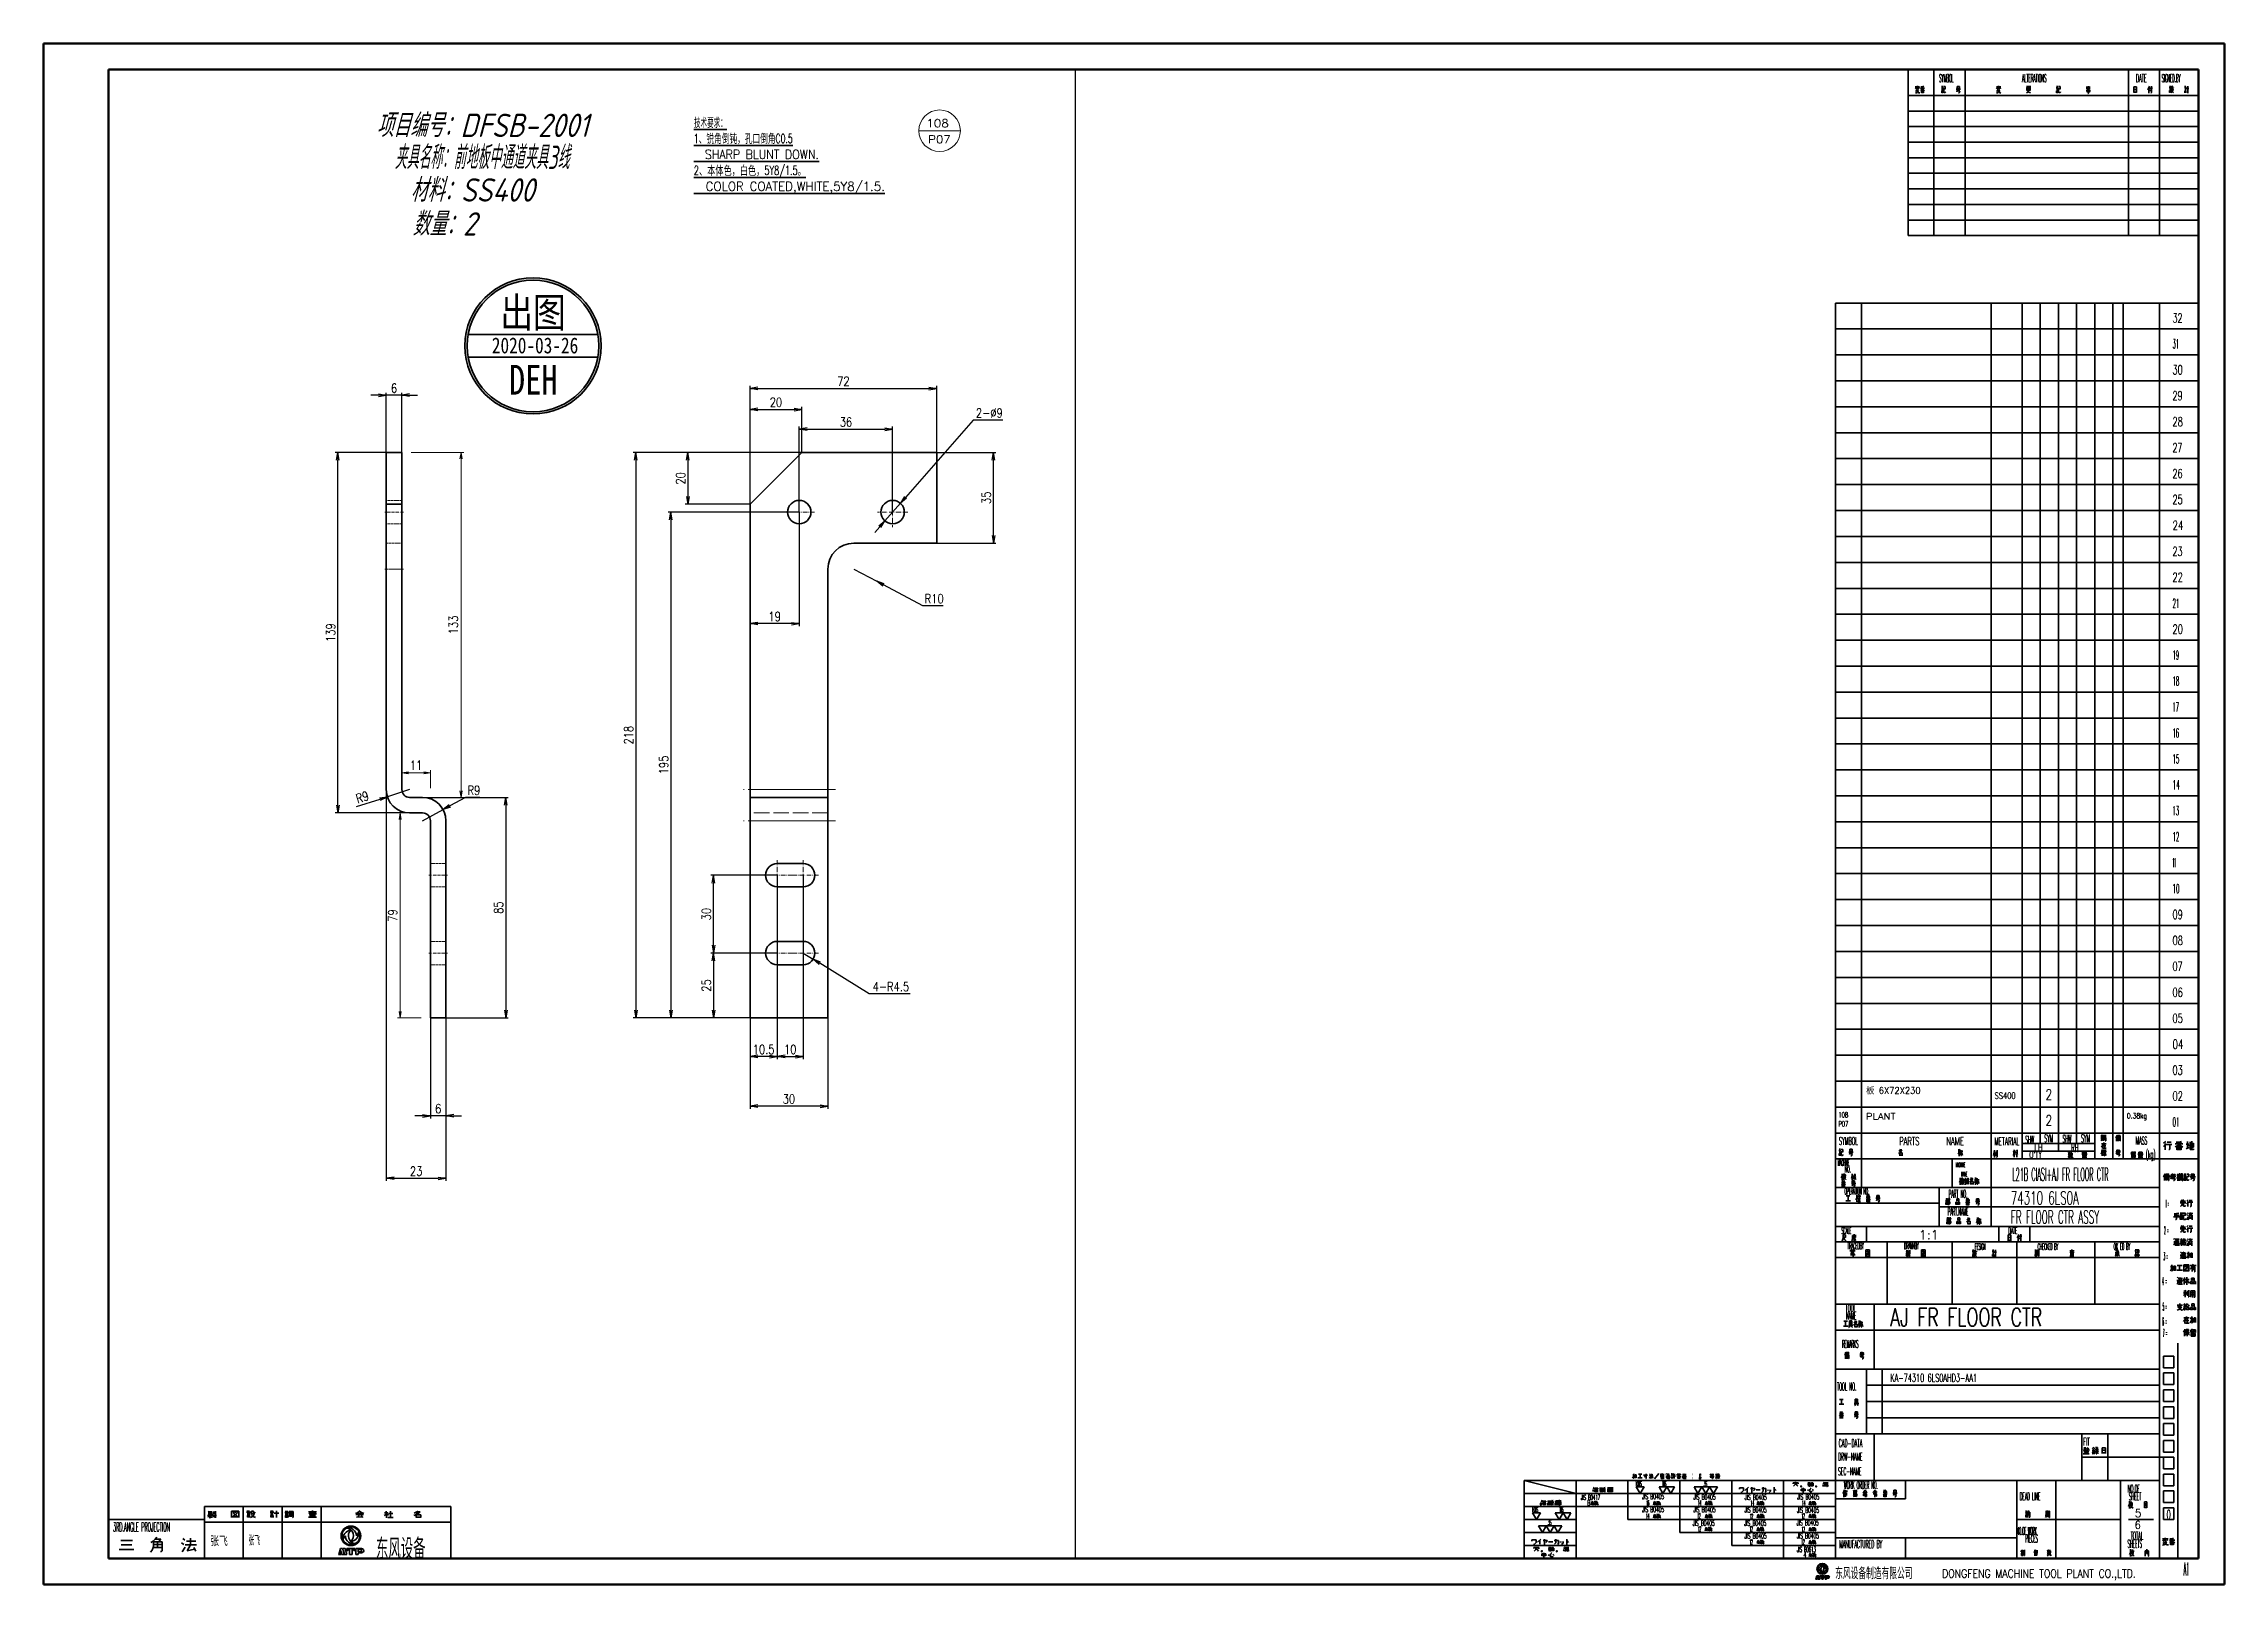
# Model space of a CAD drawing. Header units: millimetres. Extents: x 1333 to 104182, y -63725 to -5704.
# Drawn here: x 46698 to 47539, y -63725 to -63131 of the extents above; entities that cross this region are included whole.
import ezdxf
from ezdxf.enums import TextEntityAlignment as Align

# ---------------------------------------------------------------- set-up
doc = ezdxf.new("R2010")
doc.units = ezdxf.units.MM
doc.header["$LTSCALE"] = 0.5
doc.linetypes.add('DASHDOT', pattern=[18.5, 12, -3, 0.5, -3])
doc.linetypes.add('DASHED', pattern=[15, 12, -3])
for name, color, linetype in [('08', 1, 'Continuous'), ('11', 3, 'Continuous'), ('4虚线层', 2, 'DASHED')]:
    doc.layers.add(name, color=color, linetype=linetype)
for name, color, linetype, lineweight in [('印章专用-出图', 1, 'Continuous', 80), ('材质&数量层', 1, 'Continuous', 9), ('标注线', 3, 'Continuous', 18)]:
    doc.layers.add(name, color=color, linetype=linetype, lineweight=lineweight)
doc.styles.add('DIM', font='romans.shx', dxfattribs={"width": 0.8, "bigfont": 'bigfont.shx'})
doc.styles.add('GB', font='gbeitc.shx', dxfattribs={"bigfont": 'gbcbig.shx'})
doc.styles.add('KAI', font='simplex.shx', dxfattribs={"width": 0.8, "bigfont": 'extfont.shx'})
doc.styles.get("Standard").update_dxf_attribs({"font": 'simplex.shx'})
doc.styles.add('国标', font='simfang.ttf', dxfattribs={"width": 0.8})
doc.dimstyles.new('DEH 1-1$0', dxfattribs={"dimtxt": 3.5, "dimasz": 2.5, "dimexe": 1, "dimexo": 0.625, "dimgap": 1.2, "dimtad": 1, "dimzin": 9, "dimdsep": 46, "dimtxsty": 'DIM', "dimblk": 'OPEN', "dimcen": 0, "dimclrd": 8, "dimclre": 8, "dimclrt": 2, "dimazin": 2, "dimtfac": 0.5, "dimtmove": 0, "dimatfit": 3, "dimldrblk": 'OPEN', "dimfxl": 0, "dimtolj": 2, "dimlwd": 18, "dimlwe": 18, "dimarcsym": 0})
doc.dimstyles.new('KAI', dxfattribs={"dimtxt": 3.5, "dimasz": 3, "dimexe": 1, "dimexo": 0, "dimgap": 1, "dimtad": 1, "dimtoh": 1, "dimdsep": 46, "dimtxsty": 'KAI', "dimblk1": 'OPEN', "dimblk2": 'OPEN', "dimsah": 1, "dimcen": 0, "dimclrd": 7, "dimclre": 7, "dimclrt": 140, "dimazin": 2, "dimtfac": 0.7, "dimtix": 1, "dimtmove": 0, "dimatfit": 3, "dimldrblk": 'OPEN', "dimfxl": 0, "dimtvp": 1, "dimtolj": 2, "dimarcsym": 0})

msp = doc.modelspace()

# ---------------------------------------------------------------- texts
at = {"color": 7, "lineweight": 13}
for s, height, width, p, p2 in [('SYMBOL', 3, 0.323831, (47429.245, -63145.977), (47434.75, -63145.977)), ('SYMBOL', 3, 0.323831, (47429.245, -63145.977), (47434.75, -63145.977)), ('ALTERATIONS', 3, 0.324789, (47461.222, -63145.977), (47470.641, -63145.977)), ('ALTERATIONS', 3, 0.324789, (47461.222, -63145.977), (47470.641, -63145.977)), ('DATE', 3, 0.393326, (47505.12, -63145.977), (47509.278, -63145.977)), ('DATE', 3, 0.393326, (47505.12, -63145.977), (47509.278, -63145.977)), ('SIGNED.BY', 3, 0.320962, (47515.055, -63145.977), (47522.299, -63145.977)), ('SIGNED.BY', 3, 0.320962, (47515.055, -63145.977), (47522.299, -63145.977)), ('108', 3, 1.219356, (47038.595, -63163.344), (47047.304, -63163.344)), ('P07', 3, 1.108506, (47039.331, -63169.573), (47048.041, -63169.573)), ('32', 3.5, 0.679407, (47519.214, -63238.66), (47523.063, -63238.66)), ('32', 3.5, 0.679407, (47519.214, -63238.66), (47523.063, -63238.66)), ('31', 3.5, 0.604805, (47519.214, -63248.66), (47521.734, -63248.66)), ('31', 3.5, 0.604805, (47519.214, -63248.66), (47521.734, -63248.66)), ('30', 3.5, 0.691762, (47519.214, -63258.66), (47523.133, -63258.66)), ('30', 3.5, 0.691762, (47519.214, -63258.66), (47523.133, -63258.66)), ('29', 3.5, 0.706365, (47519.214, -63268.66), (47523.099, -63268.66)), ('29', 3.5, 0.706365, (47519.214, -63268.66), (47523.099, -63268.66)), ('28', 3.5, 0.697944, (47519.214, -63278.66), (47523.169, -63278.66)), ('28', 3.5, 0.697944, (47519.214, -63278.66), (47523.169, -63278.66)), ('27', 3.5, 0.667064, (47519.214, -63288.66), (47522.994, -63288.66)), ('27', 3.5, 0.667064, (47519.214, -63288.66), (47522.994, -63288.66)), ('26', 3.5, 0.706365, (47519.214, -63298.66), (47523.099, -63298.66)), ('26', 3.5, 0.706365, (47519.214, -63298.66), (47523.099, -63298.66)), ('25', 3.5, 0.691762, (47519.214, -63308.66), (47523.133, -63308.66)), ('25', 3.5, 0.691762, (47519.214, -63308.66), (47523.133, -63308.66)), ('24', 3.5, 0.713996, (47519.214, -63318.66), (47523.378, -63318.66)), ('24', 3.5, 0.713996, (47519.214, -63318.66), (47523.378, -63318.66)), ('23', 3.5, 0.679407, (47519.214, -63328.66), (47523.063, -63328.66)), ('23', 3.5, 0.679407, (47519.214, -63328.66), (47523.063, -63328.66)), ('22', 3.5, 0.697944, (47519.214, -63338.66), (47523.169, -63338.66)), ('22', 3.5, 0.697944, (47519.214, -63338.66), (47523.169, -63338.66)), ('21', 3.5, 0.63, (47519.214, -63348.66), (47521.839, -63348.66)), ('21', 3.5, 0.63, (47519.214, -63348.66), (47521.839, -63348.66)), ('20', 3.5, 0.710298, (47519.214, -63358.66), (47523.239, -63358.66)), ('20', 3.5, 0.710298, (47519.214, -63358.66), (47523.239, -63358.66)), ('19', 3.5, 0.528619, (47519.214, -63368.66), (47521.768, -63368.66)), ('19', 3.5, 0.528619, (47519.214, -63368.66), (47521.768, -63368.66)), ('18', 3.5, 0.525, (47519.214, -63378.66), (47521.839, -63378.66)), ('18', 3.5, 0.525, (47519.214, -63378.66), (47521.839, -63378.66)), ('17', 3.5, 0.490002, (47519.214, -63388.66), (47521.664, -63388.66)), ('17', 3.5, 0.490002, (47519.214, -63388.66), (47521.664, -63388.66)), ('16', 3.5, 0.528619, (47519.214, -63398.66), (47521.768, -63398.66)), ('16', 3.5, 0.528619, (47519.214, -63398.66), (47521.768, -63398.66)), ('15', 3.5, 0.518005, (47519.214, -63408.66), (47521.804, -63408.66)), ('15', 3.5, 0.518005, (47519.214, -63408.66), (47521.804, -63408.66)), ('14', 3.5, 0.548714, (47519.214, -63418.66), (47522.049, -63418.66)), ('14', 3.5, 0.548714, (47519.214, -63418.66), (47522.049, -63418.66)), ('13', 3.5, 0.504004, (47519.214, -63428.66), (47521.734, -63428.66)), ('13', 3.5, 0.504004, (47519.214, -63428.66), (47521.734, -63428.66)), ('12', 3.5, 0.525, (47519.214, -63438.66), (47521.839, -63438.66)), ('12', 3.5, 0.525, (47519.214, -63438.66), (47521.839, -63438.66)), ('11', 3.5, 0.369995, (47519.214, -63448.66), (47520.508, -63448.66)), ('11', 3.5, 0.369995, (47519.214, -63448.66), (47520.508, -63448.66)), ('10', 3.5, 0.539001, (47519.214, -63458.66), (47521.909, -63458.66)), ('10', 3.5, 0.539001, (47519.214, -63458.66), (47521.909, -63458.66)), ('09', 3.5, 0.719094, (47519.214, -63468.66), (47523.169, -63468.66)), ('09', 3.5, 0.719094, (47519.214, -63468.66), (47523.169, -63468.66)), ('08', 3.5, 0.710298, (47519.214, -63478.66), (47523.239, -63478.66)), ('08', 3.5, 0.710298, (47519.214, -63478.66), (47523.239, -63478.66)), ('07', 3.5, 0.679407, (47519.214, -63488.66), (47523.063, -63488.66)), ('07', 3.5, 0.679407, (47519.214, -63488.66), (47523.063, -63488.66)), ('06', 3.5, 0.719094, (47519.214, -63498.66), (47523.169, -63498.66)), ('06', 3.5, 0.719094, (47519.214, -63498.66), (47523.169, -63498.66)), ('05', 3.5, 0.704116, (47519.214, -63508.66), (47523.203, -63508.66)), ('05', 3.5, 0.704116, (47519.214, -63508.66), (47523.203, -63508.66)), ('04', 3.5, 0.725997, (47519.214, -63518.66), (47523.448, -63518.66)), ('04', 3.5, 0.725997, (47519.214, -63518.66), (47523.448, -63518.66)), ('03', 3.5, 0.691762, (47519.214, -63528.66), (47523.133, -63528.66)), ('03', 3.5, 0.691762, (47519.214, -63528.66), (47523.133, -63528.66)), ('板 6X72X230', 2.5, 0.926454, (47400.991, -63536.003), (47422.057, -63536.003)), ('SS400', 2.5, 0.724264, (47450.59, -63538.003), (47458.695, -63538.003)), ('2', 4, 0.972588, (47470.204, -63538.311), (47472.798, -63538.311)), ('02', 3.5, 0.710298, (47519.214, -63538.66), (47523.239, -63538.66)), ('02', 3.5, 0.710298, (47519.214, -63538.66), (47523.239, -63538.66)), ('108', 2, 0.801054, (47390.347, -63545.125), (47394.161, -63545.125)), ('PLANT', 2.5, 1.001014, (47400.991, -63546.003), (47412.432, -63546.003)), ('2', 4, 0.972588, (47470.204, -63548.311), (47472.798, -63548.311)), ('0.38kg', 2, 0.825219, (47501.621, -63545.492), (47509.402, -63545.492)), ('01', 3.5, 0.646802, (47519.214, -63548.66), (47521.909, -63548.66)), ('01', 3.5, 0.646802, (47519.214, -63548.66), (47521.909, -63548.66)), ('P07', 2, 0.742697, (47390.347, -63548.641), (47394.237, -63548.641)), ('SYMBOL', 3, 0.429759, (47390.545, -63555.691), (47397.851, -63555.691)), ('SYMBOL', 3, 0.429759, (47390.545, -63555.691), (47397.851, -63555.691)), ('SYMBOL', 3, 0.429759, (47390.545, -63555.691), (47397.851, -63555.691)), ('PARTS        NAME', 3, 0.520419, (47413.835, -63555.799), (47438.741, -63555.799)), ('PARTS        NAME', 3, 0.520419, (47413.835, -63555.799), (47438.741, -63555.799)), ('PARTS        NAME', 3, 0.520419, (47413.835, -63555.799), (47438.741, -63555.799)), ('METARIAL', 3, 0.464475, (47450.49, -63555.851), (47460.178, -63555.851)), ('METARIAL', 3, 0.464475, (47450.49, -63555.851), (47460.178, -63555.851)), ('METARIAL', 3, 0.464475, (47450.49, -63555.851), (47460.178, -63555.851)), ('SHW', 3, 0.38528, (47462.441, -63555.18), (47465.854, -63555.18)), ('SHW', 3, 0.38528, (47462.441, -63555.18), (47465.854, -63555.18)), ('SHW', 3, 0.38528, (47462.441, -63555.18), (47465.854, -63555.18)), ('SYM', 3, 0.4226, (47469.763, -63554.72), (47473.144, -63554.72)), ('SYM', 3, 0.4226, (47469.763, -63554.72), (47473.144, -63554.72)), ('SYM', 3, 0.4226, (47469.763, -63554.72), (47473.144, -63554.72)), ('SHW', 3, 0.38528, (47476.825, -63554.874), (47480.238, -63554.874)), ('SHW', 3, 0.38528, (47476.825, -63554.874), (47480.238, -63554.874)), ('SHW', 3, 0.38528, (47476.825, -63554.874), (47480.238, -63554.874)), ('SYM', 3, 0.4226, (47483.994, -63554.72), (47487.375, -63554.72)), ('SYM', 3, 0.4226, (47483.994, -63554.72), (47487.375, -63554.72)), ('SYM', 3, 0.4226, (47483.994, -63554.72), (47487.375, -63554.72)), ('MASS', 3, 0.390695, (47505.019, -63555.553), (47509.484, -63555.553)), ('MASS', 3, 0.390695, (47505.019, -63555.553), (47509.484, -63555.553)), ('MASS', 3, 0.390695, (47505.019, -63555.553), (47509.484, -63555.553)), ('MACHINE', 2.5, 0.290053, (47390.102, -63563.829), (47394.66, -63563.829)), ('MACHINE', 2.5, 0.290053, (47390.102, -63563.829), (47394.66, -63563.829)), ('MACHINE', 1.8, 0.316615, (47435.698, -63564.256), (47439.28, -63564.256)), ('MACHINE', 1.8, 0.316615, (47435.698, -63564.256), (47439.28, -63564.256)), ("Q'TY", 3, 0.521865, (47463.976, -63561.035), (47468.822, -63561.035)), ("Q'TY", 3, 0.521865, (47463.976, -63561.035), (47468.822, -63561.035)), ("Q'TY", 3, 0.521865, (47463.976, -63561.035), (47468.822, -63561.035)), (' LH  ', 3.5, 0.444061, (47464.595, -63558.381), (47471.7, -63558.381)), (' LH  ', 3.5, 0.444061, (47464.595, -63558.381), (47471.7, -63558.381)), (' LH  ', 3.5, 0.444061, (47464.595, -63558.381), (47471.7, -63558.381)), ('RH', 3.5, 0.479998, (47480.155, -63558.56), (47482.955, -63558.56)), ('RH', 3.5, 0.479998, (47480.155, -63558.56), (47482.955, -63558.56)), ('RH', 3.5, 0.479998, (47480.155, -63558.56), (47482.955, -63558.56)), ('(kg)', 3, 0.460294, (47508.896, -63560.832), (47512.644, -63560.832)), ('(kg)', 3, 0.460294, (47508.896, -63560.832), (47512.644, -63560.832)), ('(kg)', 3, 0.460294, (47508.896, -63560.832), (47512.644, -63560.832)), (' NO.', 2.5, 0.397773, (47392.104, -63566.344), (47395.182, -63566.344)), (' NO.', 2.5, 0.397773, (47392.104, -63566.344), (47395.182, -63566.344)), ('NAME', 1.8, 0.351344, (47437.681, -63567.976), (47440.12, -63567.976)), ('NAME', 1.8, 0.351344, (47437.681, -63567.976), (47440.12, -63567.976)), ('L21B CIASI+AJ FR FLOOR CTR', 5, 0.321712, (47457.411, -63569.585), (47494.561, -63569.585)), ('OPERATION NO.', 2.5, 0.331848, (47392.716, -63574.836), (47402.197, -63574.836)), ('OPERATION NO.', 2.5, 0.331848, (47392.716, -63574.836), (47402.197, -63574.836)), ('PART NO.', 3, 0.345793, (47432.873, -63576.093), (47440.135, -63576.093)), ('PART NO.', 3, 0.345793, (47432.873, -63576.093), (47440.135, -63576.093)), ('74310 6LS0A', 5, 0.530013, (47456.852, -63578.661), (47483.1, -63578.661)), ('1 =', 3, 0.16686, (47516.581, -63579.873), (47517.844, -63579.873)), ('1 =', 3, 0.16686, (47516.581, -63579.873), (47517.844, -63579.873)), ('SCALE', 2.5, 0.345623, (47391.544, -63590.079), (47395.37, -63590.079)), ('SCALE', 2.5, 0.345623, (47391.544, -63590.079), (47395.37, -63590.079)), ('PART.NAME', 3, 0.325999, (47432.487, -63582.994), (47440.544, -63582.994)), ('PART.NAME', 3, 0.325999, (47432.487, -63582.994), (47440.544, -63582.994)), ('DATE', 2.5, 0.393327, (47455.943, -63590.07), (47459.408, -63590.07)), ('DATE', 2.5, 0.393327, (47455.943, -63590.07), (47459.408, -63590.07)), ('FR FLOOR CTR ASSY', 5, 0.428645, (47456.852, -63586.053), (47490.939, -63586.053)), ('2 =', 3, 0.217873, (47515.98, -63590.139), (47517.754, -63590.139)), ('2 =', 3, 0.217873, (47515.98, -63590.139), (47517.754, -63590.139)), ('TRACEDBY', 2.5, 0.336734, (47393.831, -63595.886), (47400.205, -63595.886)), ('TRACEDBY', 2.5, 0.336734, (47393.831, -63595.886), (47400.205, -63595.886)), ('DRAWNBY', 2.5, 0.321805, (47415.688, -63595.983), (47421.32, -63595.983)), ('DRAWNBY', 2.5, 0.321805, (47415.688, -63595.983), (47421.32, -63595.983)), ('1:1', 3.5, 1.270162, (47421.424, -63592.16), (47429.045, -63592.16)), ('FESIGN', 2.5, 0.351068, (47442.984, -63596.204), (47447.163, -63596.204)), ('FESIGN', 2.5, 0.351068, (47442.984, -63596.204), (47447.163, -63596.204)), ('CHECKED BY', 2.5, 0.332303, (47467.211, -63596.204), (47475.123, -63596.204)), ('CHECKED BY', 2.5, 0.332303, (47467.211, -63596.204), (47475.123, -63596.204)), ('OK ED BY', 2.5, 0.339846, (47496.488, -63596.156), (47502.88, -63596.156)), ('OK ED BY', 2.5, 0.339846, (47496.488, -63596.156), (47502.88, -63596.156)), ('3 =', 3, 0.212918, (47515.78, -63600.206), (47517.513, -63600.206)), ('3 =', 3, 0.212918, (47515.78, -63600.206), (47517.513, -63600.206)), ('4 =', 3, 0.227775, (47515.269, -63609.754), (47517.123, -63609.754)), ('4 =', 3, 0.227775, (47515.269, -63609.754), (47517.123, -63609.754)), ('TOOL', 3, 0.375844, (47393.119, -63620.132), (47397.092, -63620.132)), ('TOOL', 3, 0.375844, (47393.119, -63620.132), (47397.092, -63620.132)), ('NAME', 3, 0.351349, (47393.236, -63623.07), (47397.301, -63623.07)), ('NAME', 3, 0.351349, (47393.236, -63623.07), (47397.301, -63623.07)), ('AJ FR FLOOR CTR', 7, 0.612439, (47410.355, -63625.645), (47468.945, -63625.645)), ('5 =', 3, 0.216217, (47515.403, -63619.583), (47517.164, -63619.583)), ('5 =', 3, 0.216217, (47515.403, -63619.583), (47517.164, -63619.583)), ('6 =', 3, 0.214567, (47515.322, -63625.311), (47517.069, -63625.311)), ('6 =', 3, 0.214567, (47515.322, -63625.311), (47517.069, -63625.311)), ('7 =', 3, 0.20962, (47515.545, -63629.741), (47517.252, -63629.741)), ('7 =', 3, 0.20962, (47515.545, -63629.741), (47517.252, -63629.741)), ('REMARKS', 3, 0.311219, (47391.792, -63633.958), (47398.105, -63633.958)), ('REMARKS', 3, 0.311219, (47391.792, -63633.958), (47398.105, -63633.958)), ('KA-74310 6LS0AHD3-AA1', 3, 0.556176, (47410.362, -63647.029), (47443.812, -63647.029)), ('TOOL NO.', 3, 0.361934, (47389.828, -63650.383), (47397.274, -63650.383)), ('TOOL NO.', 3, 0.361934, (47389.828, -63650.383), (47397.274, -63650.383)), ('CAD-DATA', 3, 0.383718, (47390.441, -63672.205), (47399.596, -63672.205)), ('CAD-DATA', 3, 0.383718, (47390.441, -63672.205), (47399.596, -63672.205)), ('FIT', 3, 0.459343, (47484.743, -63671.659), (47487.368, -63671.659)), ('FIT', 3, 0.459343, (47484.743, -63671.659), (47487.368, -63671.659)), ('SEC-NAME', 3, 0.380495, (47390.216, -63683.076), (47399.293, -63683.076)), ('SEC-NAME', 3, 0.380495, (47390.216, -63683.076), (47399.293, -63683.076)), ('DRW-NAME', 3, 0.379377, (47390.291, -63677.428), (47399.667, -63677.428)), ('DRW-NAME', 3, 0.379377, (47390.291, -63677.428), (47399.667, -63677.428)), ('100S', 2, 0.363409, (47312.092, -63687.382), (47314.515, -63687.382)), ('100S', 2, 0.363409, (47312.092, -63687.382), (47314.515, -63687.382)), ('18S', 2, 0.330855, (47322.408, -63687.352), (47323.983, -63687.352)), ('18S', 2, 0.330855, (47322.408, -63687.352), (47323.983, -63687.352)), ('（           ）', 2, 0.520588, (47332.895, -63684.52), (47344.695, -63684.52)), ('（           ）', 2, 0.520588, (47332.895, -63684.52), (47344.695, -63684.52)), ('JIG', 2, 0.224337, (47336.607, -63684.578), (47337.441, -63684.578)), ('JIG', 2, 0.224337, (47336.607, -63684.578), (47337.441, -63684.578)), ('3S', 2, 0.447044, (47338.345, -63687.399), (47339.792, -63687.399)), ('3S', 2, 0.447044, (47338.345, -63687.399), (47339.792, -63687.399)), ('WORK ORDER NO.', 3, 0.332247, (47392.448, -63688.376), (47405.548, -63688.376)), ('WORK ORDER NO.', 3, 0.332247, (47392.448, -63688.376), (47405.548, -63688.376)), ('NO.OF', 3, 0.361637, (47501.967, -63689.781), (47506.565, -63689.781)), ('NO.OF', 3, 0.361637, (47501.967, -63689.781), (47506.565, -63689.781)), ('100S', 2, 0.363409, (47272.121, -63697.317), (47274.544, -63697.317)), ('100S', 2, 0.363409, (47272.121, -63697.317), (47274.544, -63697.317)), ('18S', 2, 0.330855, (47282.749, -63697.238), (47284.325, -63697.238)), ('18S', 2, 0.330855, (47282.749, -63697.238), (47284.325, -63697.238)), ('JIS B0417', 2, 0.509008, (47291.029, -63692.627), (47298.494, -63692.627)), ('JIS B0417', 2, 0.509008, (47291.029, -63692.627), (47298.494, -63692.627)), ('B', 2, 0.990005, (47293.422, -63694.748), (47294.742, -63694.748)), ('B', 2, 0.990005, (47293.422, -63694.748), (47294.742, -63694.748)), ('JIS B0405', 2, 0.566102, (47314.658, -63692.3), (47323.177, -63692.3)), ('JIS B0405', 2, 0.566102, (47314.658, -63692.3), (47323.177, -63692.3)), ('JIS B0405', 2, 0.566102, (47314.659, -63697.3), (47323.177, -63697.3)), ('JIS B0405', 2, 0.566102, (47314.659, -63697.3), (47323.177, -63697.3)), ('16', 2, 0.441426, (47316.239, -63694.813), (47317.458, -63694.813)), ('16', 2, 0.441426, (47316.239, -63694.813), (47317.458, -63694.813)), ('JIS B0405', 2, 0.566102, (47334.474, -63692.498), (47342.992, -63692.498)), ('JIS B0405', 2, 0.566102, (47334.474, -63692.498), (47342.992, -63692.498)), ('JIS B0405', 2, 0.566102, (47334.474, -63697.368), (47342.993, -63697.368)), ('JIS B0405', 2, 0.566102, (47334.474, -63697.368), (47342.993, -63697.368)), ('14', 2, 0.481024, (47336.098, -63694.751), (47337.518, -63694.751)), ('14', 2, 0.481024, (47336.098, -63694.751), (47337.518, -63694.751)), ('JIS B0405', 2, 0.566102, (47354.16, -63697.435), (47362.678, -63697.435)), ('JIS B0405', 2, 0.566102, (47354.16, -63697.435), (47362.678, -63697.435)), ('JIS B0405', 2, 0.566102, (47354.219, -63692.61), (47362.738, -63692.61)), ('JIS B0405', 2, 0.566102, (47354.219, -63692.61), (47362.738, -63692.61)), ('14', 2, 0.481024, (47356.496, -63694.821), (47357.917, -63694.821)), ('14', 2, 0.481024, (47356.496, -63694.821), (47357.917, -63694.821)), ('JIS B0405', 2, 0.566102, (47374.401, -63697.563), (47382.919, -63697.563)), ('JIS B0405', 2, 0.566102, (47374.401, -63697.563), (47382.919, -63697.563)), ('JIS B0405', 2, 0.566102, (47374.485, -63692.442), (47383.004, -63692.442)), ('JIS B0405', 2, 0.566102, (47374.485, -63692.442), (47383.004, -63692.442)), ('14', 2, 0.481024, (47376.296, -63694.768), (47377.716, -63694.768)), ('14', 2, 0.481024, (47376.296, -63694.768), (47377.716, -63694.768)), ('DEAD LINE', 3, 0.346199, (47460.292, -63692.739), (47468.304, -63692.739)), ('DEAD LINE', 3, 0.346199, (47460.292, -63692.739), (47468.304, -63692.739)), ('SHEET', 3, 0.3588, (47502.358, -63692.71), (47507.176, -63692.71)), ('SHEET', 3, 0.3588, (47502.358, -63692.71), (47507.176, -63692.71)), ('5', 3, 1.350006, (47504.599, -63699.223), (47507.299, -63699.223)), ('0', 3.6, 0.661697, (47516.915, -63700.056), (47518.503, -63700.056)), ('0', 3.6, 0.661697, (47516.915, -63700.056), (47518.503, -63700.056)), ('3RD.ANGLE PROJECTION', 3.5, 0.352202, (46724.983, -63704.765), (46746.937, -63704.765)), ('3RD.ANGLE PROJECTION', 3.5, 0.352202, (46724.983, -63704.765), (46746.937, -63704.765)), ('3S', 2, 0.447044, (47278.273, -63702.285), (47279.721, -63702.285)), ('3S', 2, 0.447044, (47278.273, -63702.285), (47279.721, -63702.285)), ('14', 2, 0.481024, (47316.107, -63699.813), (47317.527, -63699.813)), ('14', 2, 0.481024, (47316.107, -63699.813), (47317.527, -63699.813)), ('JIS B0405', 2, 0.566102, (47334.15, -63702.563), (47342.668, -63702.563)), ('JIS B0405', 2, 0.566102, (47334.15, -63702.563), (47342.668, -63702.563)), ('12', 2, 0.442755, (47335.968, -63699.751), (47337.233, -63699.751)), ('12', 2, 0.442755, (47335.968, -63699.751), (47337.233, -63699.751)), ('12', 2, 0.442755, (47336.162, -63704.816), (47337.427, -63704.816)), ('12', 2, 0.442755, (47336.162, -63704.816), (47337.427, -63704.816)), ('JIS B0405', 2, 0.566102, (47354.049, -63702.563), (47362.568, -63702.563)), ('JIS B0405', 2, 0.566102, (47354.049, -63702.563), (47362.568, -63702.563)), ('JIS B0405', 2, 0.566102, (47354.157, -63707.519), (47362.676, -63707.519)), ('JIS B0405', 2, 0.566102, (47354.157, -63707.519), (47362.676, -63707.519)), ('12', 2, 0.442755, (47356.066, -63704.781), (47357.331, -63704.781)), ('12', 2, 0.442755, (47356.066, -63704.781), (47357.331, -63704.781)), ('12', 2, 0.442755, (47356.205, -63699.947), (47357.47, -63699.947)), ('12', 2, 0.442755, (47356.205, -63699.947), (47357.47, -63699.947)), ('JIS B0405', 2, 0.566102, (47374.26, -63702.415), (47382.779, -63702.415)), ('JIS B0405', 2, 0.566102, (47374.26, -63702.415), (47382.779, -63702.415)), ('JIS B0405', 2, 0.566102, (47374.347, -63707.458), (47382.866, -63707.458)), ('JIS B0405', 2, 0.566102, (47374.347, -63707.458), (47382.866, -63707.458)), ('12', 2, 0.442755, (47376.159, -63699.791), (47377.424, -63699.791)), ('12', 2, 0.442755, (47376.159, -63699.791), (47377.424, -63699.791)), ('12', 2, 0.442755, (47376.184, -63704.937), (47377.449, -63704.937)), ('12', 2, 0.442755, (47376.184, -63704.937), (47377.449, -63704.937)), ('NO.OF WORK', 3, 0.27784, (47459.143, -63706.049), (47466.843, -63706.049)), ('NO.OF WORK', 3, 0.27784, (47459.143, -63706.049), (47466.843, -63706.049)), ('TOTAL', 3, 0.368258, (47503.06, -63707.891), (47507.9, -63707.891)), ('TOTAL', 3, 0.368258, (47503.06, -63707.891), (47507.9, -63707.891)), ('6', 3, 1.324627, (47504.566, -63703.723), (47507.026, -63703.723)), ('张飞', 3.5, 1.390345, (46762.51, -63710.085), (46769.23, -63710.085)), ('张飞', 3.5, 0.926897, (46777.24, -63709.807), (46781.72, -63709.807)), ('东风设备', 7, 0.884189, (46826.357, -63714.664), (46845.515, -63714.664)), ('东风设备', 7, 0.884189, (46826.357, -63714.664), (46845.515, -63714.664)), ('12', 2, 0.442755, (47356.078, -63709.836), (47357.343, -63709.836)), ('12', 2, 0.442755, (47356.078, -63709.836), (47357.343, -63709.836)), ('JIS B0613', 2, 0.496877, (47374.38, -63712.7), (47381.668, -63712.7)), ('JIS B0613', 2, 0.496877, (47374.38, -63712.7), (47381.668, -63712.7)), ('12', 2, 0.442755, (47376.088, -63709.747), (47377.353, -63709.747)), ('12', 2, 0.442755, (47376.088, -63709.747), (47377.353, -63709.747)), ('4', 2, 0.902301, (47376.773, -63714.8), (47378.062, -63714.8)), ('4', 2, 0.902301, (47376.773, -63714.8), (47378.062, -63714.8)), ('MANUFACTURED BY', 3, 0.376445, (47390.719, -63711.142), (47407.282, -63711.142)), ('MANUFACTURED BY', 3, 0.376445, (47390.719, -63711.142), (47407.282, -63711.142)), ('PIECES', 3, 0.332841, (47462.448, -63708.97), (47467.298, -63708.97)), ('PIECES', 3, 0.332841, (47462.448, -63708.97), (47467.298, -63708.97)), ('SHEETS', 3, 0.347794, (47501.889, -63711.015), (47507.453, -63711.015)), ('SHEETS', 3, 0.347794, (47501.889, -63711.015), (47507.453, -63711.015)), ('东风设备制造有限公司', 4, 0.904531, (47389.121, -63722.75), (47418.927, -63722.75)), ('东风设备制造有限公司', 4, 0.904531, (47389.121, -63722.75), (47418.927, -63722.75)), ('DONGFENG MACHINE TOOL PLANT CO.,LTD.', 3.2, 0.720853, (47430.348, -63722.586), (47505.042, -63722.586)), ('DONGFENG MACHINE TOOL PLANT CO.,LTD.', 3.2, 0.720853, (47430.348, -63722.586), (47505.042, -63722.586)), ('A1', 5, 0.34944, (47523.467, -63721.732), (47525.713, -63721.732)), ('A1', 5, 0.34944, (47523.467, -63721.732), (47525.713, -63721.732))]:
    msp.add_text(s, height=height, dxfattribs=dict(at, width=width)).set_placement(p, p2, align=Align.FIT)
at = {"color": 3, "lineweight": 13}
for s, width, p, p2 in [('技术要求：', 0.918189, (46948.984, -63163.324), (46961.685, -63163.324)), ('1、锐角倒钝，孔口倒角C0.5', 0.875973, (46948.984, -63169.478), (46987.089, -63169.478)), ('  SHARP BLUNT DOWN.', 0.776399, (46948.984, -63175.631), (46997.25, -63175.631)), ('2、本体色，白色，5Y8/1.5。', 0.855158, (46948.984, -63181.784), (46992.169, -63181.784)), ('  COLOR COATED,WHITE,5Y8/1.5.', 0.843542, (46948.984, -63187.937), (47022.653, -63187.937))]:
    msp.add_text(s, height=3.5, dxfattribs=dict(at, width=width)).set_placement(p, p2, align=Align.FIT)
at = {"layer": '材质&数量层', "style": 'GB'}
for s, p in [('项目编号：DFSB-2001', (46867.475, -63162.164)), ('材料：SS400', (46863.577, -63187.104)), ('数量：2', (46852.799, -63200.207))]:
    msp.add_text(s, height=9, dxfattribs=at).set_placement(p, align=Align.MIDDLE)
at = {"layer": '材质&数量层', "style": 'GB', "width": 0.7}
msp.add_text('夹具名称：前地板中通道夹具3线', height=9, dxfattribs=at).set_placement((46867.264, -63174.523), align=Align.MIDDLE)

# ---------------------------------------------------------------- blocks, each defined once
blk = doc.blocks.new('_Open')
at = {"color": 0, "linetype": 'ByBlock', "lineweight": -2}
for p, q in [((-1, 0.17), (0, 0)), ((-1, -0.17), (0, 0)), ((0, 0), (-1, 0))]:
    blk.add_line(p, q, dxfattribs=at)
blk = doc.blocks.new('*D62')
at = {"layer": '08', "color": 7, "lineweight": -2, "transparency": 16777216}
for p, q in [((46847.37, -63506.77), (46847.37, -63545.54)), ((46853.37, -63506.77), (46853.37, -63545.54)), ((46844.37, -63544.54), (46841.37, -63544.54)), ((46853.37, -63544.54), (46847.37, -63544.54)), ((46856.37, -63544.54), (46859.37, -63544.54))]:
    blk.add_line(p, q, dxfattribs=at)
at = {"layer": 'Defpoints', "color": 0, "linetype": 'ByBlock', "transparency": 16777216}
for p in [(46847.37, -63506.77), (46853.37, -63506.77), (46847.37, -63544.54)]:
    blk.add_point(p, dxfattribs=at)
at = {"layer": '08', "color": 7, "linetype": 'ByBlock', "lineweight": -2, "transparency": 16777216, "xscale": 3, "yscale": 3, "zscale": 3}
blk.add_blockref('_Open', (46847.37, -63544.54), dxfattribs=at)
at = {"layer": '08', "color": 7, "linetype": 'ByBlock', "lineweight": -2, "transparency": 16777216, "xscale": 3, "yscale": 3, "zscale": 3, "rotation": 180}
blk.add_blockref('_Open', (46853.37, -63544.54), dxfattribs=at)
at = {"layer": '08', "color": 140, "linetype": 'ByBlock', "transparency": 16777216, "insert": (46850.37, -63541.79), "char_height": 3.5, "attachment_point": 5, "style": 'KAI'}
blk.add_mtext('\\A2;6', dxfattribs=at)
blk = doc.blocks.new('*D63')
at = {"layer": '08', "color": 7, "lineweight": -2, "transparency": 16777216}
for p, q in [((46827.37, -63266.73), (46824.37, -63266.73)), ((46830.37, -63288.76), (46830.37, -63265.73)), ((46836.37, -63266.73), (46830.37, -63266.73)), ((46836.37, -63288.76), (46836.37, -63265.73)), ((46839.37, -63266.73), (46842.37, -63266.73))]:
    blk.add_line(p, q, dxfattribs=at)
at = {"layer": 'Defpoints', "color": 0, "linetype": 'ByBlock', "transparency": 16777216}
for p in [(46830.37, -63266.73), (46830.37, -63288.76), (46836.37, -63288.76)]:
    blk.add_point(p, dxfattribs=at)
at = {"layer": '08', "color": 7, "linetype": 'ByBlock', "lineweight": -2, "transparency": 16777216, "xscale": 3, "yscale": 3, "zscale": 3}
blk.add_blockref('_Open', (46830.37, -63266.73), dxfattribs=at)
at = {"layer": '08', "color": 7, "linetype": 'ByBlock', "lineweight": -2, "transparency": 16777216, "xscale": 3, "yscale": 3, "zscale": 3, "rotation": 180}
blk.add_blockref('_Open', (46836.37, -63266.73), dxfattribs=at)
at = {"layer": '08', "color": 140, "linetype": 'ByBlock', "transparency": 16777216, "insert": (46833.37, -63263.98), "char_height": 3.5, "attachment_point": 5, "style": 'KAI'}
blk.add_mtext('\\A2;6', dxfattribs=at)
blk = doc.blocks.new('*D64')
at = {"layer": '08', "color": 7, "lineweight": -2, "transparency": 16777216}
for p, q in [((46830.37, -63288.76), (46830.37, -63569.62)), ((46853.37, -63506.77), (46853.37, -63569.62)), ((46833.37, -63568.62), (46850.37, -63568.62))]:
    blk.add_line(p, q, dxfattribs=at)
at = {"layer": 'Defpoints', "color": 0, "linetype": 'ByBlock', "transparency": 16777216}
for p in [(46830.37, -63288.76), (46853.37, -63506.77), (46853.37, -63568.62)]:
    blk.add_point(p, dxfattribs=at)
at = {"layer": '08', "color": 7, "linetype": 'ByBlock', "lineweight": -2, "transparency": 16777216, "xscale": 3, "yscale": 3, "zscale": 3, "rotation": 180}
blk.add_blockref('_Open', (46830.37, -63568.62), dxfattribs=at)
at = {"layer": '08', "color": 7, "linetype": 'ByBlock', "lineweight": -2, "transparency": 16777216, "xscale": 3, "yscale": 3, "zscale": 3}
blk.add_blockref('_Open', (46853.37, -63568.62), dxfattribs=at)
at = {"layer": '08', "color": 140, "linetype": 'ByBlock', "transparency": 16777216, "insert": (46841.87, -63565.87), "char_height": 3.5, "attachment_point": 5, "style": 'KAI'}
blk.add_mtext('\\A2;23', dxfattribs=at)
blk = doc.blocks.new('*D65')
at = {"layer": '08', "color": 7, "lineweight": -2, "transparency": 16777216}
for p, q in [((46844.37, -63421.77), (46877.41, -63421.77)), ((46876.41, -63424.77), (46876.41, -63503.77)), ((46853.37, -63506.77), (46877.41, -63506.77))]:
    blk.add_line(p, q, dxfattribs=at)
at = {"layer": 'Defpoints', "color": 0, "linetype": 'ByBlock', "transparency": 16777216}
for p in [(46844.37, -63421.77), (46853.37, -63506.77), (46876.41, -63506.77)]:
    blk.add_point(p, dxfattribs=at)
at = {"layer": '08', "color": 7, "linetype": 'ByBlock', "lineweight": -2, "transparency": 16777216, "xscale": 3, "yscale": 3, "zscale": 3}
for p, rotation in [((46876.41, -63421.77), 90), ((46876.41, -63506.77), 270)]:
    blk.add_blockref('_Open', p, dxfattribs=dict(at, rotation=rotation))
at = {"layer": '08', "color": 140, "linetype": 'ByBlock', "transparency": 16777216, "insert": (46873.66, -63464.27), "char_height": 3.5, "attachment_point": 5, "rotation": 90, "style": 'KAI'}
blk.add_mtext('\\A2;85', dxfattribs=at)
blk = doc.blocks.new('*D66')
at = {"layer": '08', "color": 7, "lineweight": -2, "transparency": 16777216}
for p, q in [((46830.37, -63288.76), (46810.64, -63288.76)), ((46811.64, -63424.77), (46811.64, -63291.76)), ((46839.37, -63427.77), (46810.64, -63427.77))]:
    blk.add_line(p, q, dxfattribs=at)
at = {"layer": 'Defpoints', "color": 0, "linetype": 'ByBlock', "transparency": 16777216}
for p in [(46811.64, -63288.76), (46830.37, -63288.76), (46839.37, -63427.77)]:
    blk.add_point(p, dxfattribs=at)
at = {"layer": '08', "color": 7, "linetype": 'ByBlock', "lineweight": -2, "transparency": 16777216, "xscale": 3, "yscale": 3, "zscale": 3}
for p, rotation in [((46811.64, -63288.76), 90), ((46811.64, -63427.77), 270)]:
    blk.add_blockref('_Open', p, dxfattribs=dict(at, rotation=rotation))
at = {"layer": '08', "color": 140, "linetype": 'ByBlock', "transparency": 16777216, "insert": (46808.89, -63358.26), "char_height": 3.5, "attachment_point": 5, "rotation": 90, "style": 'KAI'}
blk.add_mtext('\\A2;139', dxfattribs=at)
blk = doc.blocks.new('*D67')
at = {"layer": '08', "color": 7, "lineweight": -2, "transparency": 16777216}
for p, q in [((46970.64, -63506.77), (46970.64, -63541.78)), ((47000.64, -63506.77), (47000.64, -63541.78)), ((46997.64, -63540.78), (46973.64, -63540.78))]:
    blk.add_line(p, q, dxfattribs=at)
at = {"layer": 'Defpoints', "color": 0, "linetype": 'ByBlock', "transparency": 16777216}
for p in [(46970.64, -63506.77), (47000.64, -63506.77), (46970.64, -63540.78)]:
    blk.add_point(p, dxfattribs=at)
at = {"layer": '08', "color": 7, "linetype": 'ByBlock', "lineweight": -2, "transparency": 16777216, "xscale": 3, "yscale": 3, "zscale": 3, "rotation": 180}
blk.add_blockref('_Open', (46970.64, -63540.78), dxfattribs=at)
at = {"layer": '08', "color": 7, "linetype": 'ByBlock', "lineweight": -2, "transparency": 16777216, "xscale": 3, "yscale": 3, "zscale": 3}
blk.add_blockref('_Open', (47000.64, -63540.78), dxfattribs=at)
at = {"layer": '08', "color": 140, "linetype": 'ByBlock', "transparency": 16777216, "insert": (46985.64, -63538.03), "char_height": 3.5, "attachment_point": 5, "style": 'KAI'}
blk.add_mtext('\\A2;30', dxfattribs=at)
blk = doc.blocks.new('*D68')
at = {"layer": '08', "color": 7, "lineweight": -2, "transparency": 16777216}
for p, q in [((47042.64, -63288.76), (47065.48, -63288.76)), ((47064.48, -63320.76), (47064.48, -63291.76)), ((47042.64, -63323.76), (47065.48, -63323.76))]:
    blk.add_line(p, q, dxfattribs=at)
at = {"layer": 'Defpoints', "color": 0, "linetype": 'ByBlock', "transparency": 16777216}
for p in [(47042.64, -63288.76), (47064.48, -63288.76), (47042.64, -63323.76)]:
    blk.add_point(p, dxfattribs=at)
at = {"layer": '08', "color": 7, "linetype": 'ByBlock', "lineweight": -2, "transparency": 16777216, "xscale": 3, "yscale": 3, "zscale": 3}
for p, rotation in [((47064.48, -63288.76), 90), ((47064.48, -63323.76), 270)]:
    blk.add_blockref('_Open', p, dxfattribs=dict(at, rotation=rotation))
at = {"layer": '08', "color": 140, "linetype": 'ByBlock', "transparency": 16777216, "insert": (47061.73, -63306.26), "char_height": 3.5, "attachment_point": 5, "rotation": 90, "style": 'KAI'}
blk.add_mtext('\\A2;35', dxfattribs=at)
blk = doc.blocks.new('*D69')
at = {"layer": '08', "color": 7, "lineweight": -2, "transparency": 16777216}
for p, q in [((46970.64, -63308.76), (46970.64, -63263.07)), ((46973.64, -63264.07), (47039.64, -63264.07)), ((47042.64, -63288.76), (47042.64, -63263.07))]:
    blk.add_line(p, q, dxfattribs=at)
at = {"layer": 'Defpoints', "color": 0, "linetype": 'ByBlock', "transparency": 16777216}
for p in [(47042.64, -63264.07), (47042.64, -63288.76), (46970.64, -63308.76)]:
    blk.add_point(p, dxfattribs=at)
at = {"layer": '08', "color": 7, "linetype": 'ByBlock', "lineweight": -2, "transparency": 16777216, "xscale": 3, "yscale": 3, "zscale": 3, "rotation": 180}
blk.add_blockref('_Open', (46970.64, -63264.07), dxfattribs=at)
at = {"layer": '08', "color": 7, "linetype": 'ByBlock', "lineweight": -2, "transparency": 16777216, "xscale": 3, "yscale": 3, "zscale": 3}
blk.add_blockref('_Open', (47042.64, -63264.07), dxfattribs=at)
at = {"layer": '08', "color": 140, "linetype": 'ByBlock', "transparency": 16777216, "insert": (47006.64, -63261.32), "char_height": 3.5, "attachment_point": 5, "style": 'KAI'}
blk.add_mtext('\\A2;72', dxfattribs=at)
blk = doc.blocks.new('*D70')
at = {"layer": '08', "color": 7, "lineweight": -2, "transparency": 16777216}
for p, q in [((46981.14, -63481.77), (46981.14, -63522.69)), ((46970.64, -63506.77), (46970.64, -63522.69)), ((46978.14, -63521.69), (46973.64, -63521.69))]:
    blk.add_line(p, q, dxfattribs=at)
at = {"layer": 'Defpoints', "color": 0, "linetype": 'ByBlock', "transparency": 16777216}
for p in [(46981.14, -63481.77), (46970.64, -63506.77), (46970.64, -63521.69)]:
    blk.add_point(p, dxfattribs=at)
at = {"layer": '08', "color": 7, "linetype": 'ByBlock', "lineweight": -2, "transparency": 16777216, "xscale": 3, "yscale": 3, "zscale": 3, "rotation": 180}
blk.add_blockref('_Open', (46970.64, -63521.69), dxfattribs=at)
at = {"layer": '08', "color": 7, "linetype": 'ByBlock', "lineweight": -2, "transparency": 16777216, "xscale": 3, "yscale": 3, "zscale": 3}
blk.add_blockref('_Open', (46981.14, -63521.69), dxfattribs=at)
at = {"layer": '08', "color": 140, "linetype": 'ByBlock', "transparency": 16777216, "insert": (46975.89, -63518.94), "char_height": 3.5, "attachment_point": 5, "style": 'KAI'}
blk.add_mtext('\\A2;10.5', dxfattribs=at)
blk = doc.blocks.new('*D71')
at = {"layer": '08', "color": 7, "lineweight": -2, "transparency": 16777216}
for p, q in [((46981.14, -63481.77), (46955.5, -63481.77)), ((46956.5, -63484.77), (46956.5, -63503.77)), ((46970.64, -63506.77), (46955.5, -63506.77))]:
    blk.add_line(p, q, dxfattribs=at)
at = {"layer": 'Defpoints', "color": 0, "linetype": 'ByBlock', "transparency": 16777216}
for p in [(46981.14, -63481.77), (46956.5, -63506.77), (46970.64, -63506.77)]:
    blk.add_point(p, dxfattribs=at)
at = {"layer": '08', "color": 7, "linetype": 'ByBlock', "lineweight": -2, "transparency": 16777216, "xscale": 3, "yscale": 3, "zscale": 3}
for p, rotation in [((46956.5, -63481.77), 90), ((46956.5, -63506.77), 270)]:
    blk.add_blockref('_Open', p, dxfattribs=dict(at, rotation=rotation))
at = {"layer": '08', "color": 140, "linetype": 'ByBlock', "transparency": 16777216, "insert": (46953.75, -63494.27), "char_height": 3.5, "attachment_point": 5, "rotation": 90, "style": 'KAI'}
blk.add_mtext('\\A2;25', dxfattribs=at)
blk = doc.blocks.new('*D72')
at = {"layer": '08', "color": 7, "lineweight": -2, "transparency": 16777216}
for p, q in [((46981.14, -63451.77), (46955.5, -63451.77)), ((46956.5, -63478.77), (46956.5, -63454.77)), ((46981.14, -63481.77), (46955.5, -63481.77))]:
    blk.add_line(p, q, dxfattribs=at)
at = {"layer": 'Defpoints', "color": 0, "linetype": 'ByBlock', "transparency": 16777216}
for p in [(46956.5, -63451.77), (46981.14, -63451.77), (46981.14, -63481.77)]:
    blk.add_point(p, dxfattribs=at)
at = {"layer": '08', "color": 7, "linetype": 'ByBlock', "lineweight": -2, "transparency": 16777216, "xscale": 3, "yscale": 3, "zscale": 3}
for p, rotation in [((46956.5, -63451.77), 90), ((46956.5, -63481.77), 270)]:
    blk.add_blockref('_Open', p, dxfattribs=dict(at, rotation=rotation))
at = {"layer": '08', "color": 140, "linetype": 'ByBlock', "transparency": 16777216, "insert": (46953.75, -63466.77), "char_height": 3.5, "attachment_point": 5, "rotation": 90, "style": 'KAI'}
blk.add_mtext('\\A2;30', dxfattribs=at)
blk = doc.blocks.new('*D73')
at = {"layer": '08', "color": 7, "lineweight": -2, "transparency": 16777216}
for p, q in [((46981.14, -63451.77), (46981.14, -63522.69)), ((46991.14, -63451.77), (46991.14, -63522.69)), ((46984.14, -63521.69), (46988.14, -63521.69))]:
    blk.add_line(p, q, dxfattribs=at)
at = {"layer": 'Defpoints', "color": 0, "linetype": 'ByBlock', "transparency": 16777216}
for p in [(46981.14, -63451.77), (46991.14, -63451.77), (46991.14, -63521.69)]:
    blk.add_point(p, dxfattribs=at)
at = {"layer": '08', "color": 7, "linetype": 'ByBlock', "lineweight": -2, "transparency": 16777216, "xscale": 3, "yscale": 3, "zscale": 3, "rotation": 180}
blk.add_blockref('_Open', (46981.14, -63521.69), dxfattribs=at)
at = {"layer": '08', "color": 7, "linetype": 'ByBlock', "lineweight": -2, "transparency": 16777216, "xscale": 3, "yscale": 3, "zscale": 3}
blk.add_blockref('_Open', (46991.14, -63521.69), dxfattribs=at)
at = {"layer": '08', "color": 140, "linetype": 'ByBlock', "transparency": 16777216, "insert": (46986.14, -63518.94), "char_height": 3.5, "attachment_point": 5, "style": 'KAI'}
blk.add_mtext('\\A2;10', dxfattribs=at)
blk = doc.blocks.new('*D74')
at = {"layer": '08', "color": 7, "lineweight": -2, "transparency": 16777216}
for p, q in [((46989.58, -63311.76), (46939.13, -63311.76)), ((46940.13, -63314.76), (46940.13, -63503.77)), ((46970.64, -63506.77), (46939.13, -63506.77))]:
    blk.add_line(p, q, dxfattribs=at)
at = {"layer": 'Defpoints', "color": 0, "linetype": 'ByBlock', "transparency": 16777216}
for p in [(46989.58, -63311.76), (46940.13, -63506.77), (46970.64, -63506.77)]:
    blk.add_point(p, dxfattribs=at)
at = {"layer": '08', "color": 7, "linetype": 'ByBlock', "lineweight": -2, "transparency": 16777216, "xscale": 3, "yscale": 3, "zscale": 3}
for p, rotation in [((46940.13, -63311.76), 90), ((46940.13, -63506.77), 270)]:
    blk.add_blockref('_Open', p, dxfattribs=dict(at, rotation=rotation))
at = {"layer": '08', "color": 140, "linetype": 'ByBlock', "transparency": 16777216, "insert": (46937.38, -63409.26), "char_height": 3.5, "attachment_point": 5, "rotation": 90, "style": 'KAI'}
blk.add_mtext('\\A2;195', dxfattribs=at)
blk = doc.blocks.new('*D75')
at = {"layer": '08', "color": 7, "lineweight": -2, "transparency": 16777216}
for p, q in [((46989.64, -63311.76), (46989.64, -63355.78)), ((46970.64, -63354.78), (46970.64, -63353.78)), ((46986.64, -63354.78), (46973.64, -63354.78))]:
    blk.add_line(p, q, dxfattribs=at)
at = {"layer": 'Defpoints', "color": 0, "linetype": 'ByBlock', "transparency": 16777216}
for p in [(46989.64, -63311.76), (46970.64, -63354.78), (46970.64, -63354.78)]:
    blk.add_point(p, dxfattribs=at)
at = {"layer": '08', "color": 7, "linetype": 'ByBlock', "lineweight": -2, "transparency": 16777216, "xscale": 3, "yscale": 3, "zscale": 3, "rotation": 180}
blk.add_blockref('_Open', (46970.64, -63354.78), dxfattribs=at)
at = {"layer": '08', "color": 7, "linetype": 'ByBlock', "lineweight": -2, "transparency": 16777216, "xscale": 3, "yscale": 3, "zscale": 3}
blk.add_blockref('_Open', (46989.64, -63354.78), dxfattribs=at)
at = {"layer": '08', "color": 140, "linetype": 'ByBlock', "transparency": 16777216, "insert": (46980.14, -63352.03), "char_height": 3.5, "attachment_point": 5, "style": 'KAI'}
blk.add_mtext('\\A2;19', dxfattribs=at)
blk = doc.blocks.new('*D76')
at = {"layer": '08', "color": 7, "lineweight": -2, "transparency": 16777216}
for p, q in [((46989.64, -63311.76), (46989.64, -63278.79)), ((46992.64, -63279.79), (47022.64, -63279.79)), ((47025.64, -63311.76), (47025.64, -63278.79))]:
    blk.add_line(p, q, dxfattribs=at)
at = {"layer": 'Defpoints', "color": 0, "linetype": 'ByBlock', "transparency": 16777216}
for p in [(47025.64, -63279.79), (46989.64, -63311.76), (47025.64, -63311.76)]:
    blk.add_point(p, dxfattribs=at)
at = {"layer": '08', "color": 7, "linetype": 'ByBlock', "lineweight": -2, "transparency": 16777216, "xscale": 3, "yscale": 3, "zscale": 3, "rotation": 180}
blk.add_blockref('_Open', (46989.64, -63279.79), dxfattribs=at)
at = {"layer": '08', "color": 7, "linetype": 'ByBlock', "lineweight": -2, "transparency": 16777216, "xscale": 3, "yscale": 3, "zscale": 3}
blk.add_blockref('_Open', (47025.64, -63279.79), dxfattribs=at)
at = {"layer": '08', "color": 140, "linetype": 'ByBlock', "transparency": 16777216, "insert": (47007.64, -63277.04), "char_height": 3.5, "attachment_point": 5, "style": 'KAI'}
blk.add_mtext('\\A2;36', dxfattribs=at)
blk = doc.blocks.new('*D77')
at = {"layer": '08', "color": 7, "lineweight": -2, "transparency": 16777216}
for p, q in [((46839.37, -63418.77), (46830.8, -63421.49)), ((46818.85, -63425.28), (46827.94, -63422.39))]:
    blk.add_line(p, q, dxfattribs=at)
at = {"layer": 'Defpoints', "color": 0, "linetype": 'ByBlock', "transparency": 16777216}
for p in [(46839.37, -63418.77), (46830.8, -63421.49)]:
    blk.add_point(p, dxfattribs=at)
at = {"layer": '08', "color": 7, "linetype": 'ByBlock', "lineweight": -2, "transparency": 16777216, "xscale": 3, "yscale": 3, "zscale": 3, "rotation": 17.60014656903798}
blk.add_blockref('_Open', (46830.8, -63421.49), dxfattribs=at)
at = {"layer": '08', "color": 140, "linetype": 'ByBlock', "transparency": 16777216, "insert": (46821.13, -63421.67), "char_height": 3.5, "attachment_point": 5, "rotation": 17.60015, "style": 'KAI'}
blk.add_mtext('\\A2;R9', dxfattribs=at)
blk = doc.blocks.new('*D78')
at = {"layer": '08', "color": 7, "lineweight": -2, "transparency": 16777216}
for p, q in [((46844.37, -63430.77), (46852.28, -63426.46)), ((46860.89, -63421.77), (46854.91, -63425.03)), ((46866.43, -63421.77), (46860.89, -63421.77))]:
    blk.add_line(p, q, dxfattribs=at)
at = {"layer": 'Defpoints', "color": 0, "linetype": 'ByBlock', "transparency": 16777216}
for p in [(46852.28, -63426.46), (46844.37, -63430.77)]:
    blk.add_point(p, dxfattribs=at)
at = {"layer": '08', "color": 7, "linetype": 'ByBlock', "lineweight": -2, "transparency": 16777216, "xscale": 3, "yscale": 3, "zscale": 3, "rotation": 208.5813458199085}
blk.add_blockref('_Open', (46852.28, -63426.46), dxfattribs=at)
at = {"layer": '08', "color": 140, "linetype": 'ByBlock', "transparency": 16777216, "insert": (46864.16, -63419.02), "char_height": 3.5, "attachment_point": 5, "style": 'KAI'}
blk.add_mtext('\\A2;R9', dxfattribs=at)
blk = doc.blocks.new('*D79')
at = {"layer": '08', "color": 7, "lineweight": -2, "transparency": 16777216}
for p, q in [((47010.64, -63333.76), (47019.48, -63338.44)), ((47037.26, -63347.86), (47022.13, -63339.85)), ((47045.06, -63347.86), (47037.26, -63347.86))]:
    blk.add_line(p, q, dxfattribs=at)
at = {"layer": 'Defpoints', "color": 0, "linetype": 'ByBlock', "transparency": 16777216}
for p in [(47010.64, -63333.76), (47019.48, -63338.44)]:
    blk.add_point(p, dxfattribs=at)
at = {"layer": '08', "color": 7, "linetype": 'ByBlock', "lineweight": -2, "transparency": 16777216, "xscale": 3, "yscale": 3, "zscale": 3, "rotation": 152.0852247270969}
blk.add_blockref('_Open', (47019.48, -63338.44), dxfattribs=at)
at = {"layer": '08', "color": 140, "linetype": 'ByBlock', "transparency": 16777216, "insert": (47041.66, -63345.11), "char_height": 3.5, "attachment_point": 5, "style": 'KAI'}
blk.add_mtext('\\A2;R10', dxfattribs=at)
blk = doc.blocks.new('*D80')
at = {"layer": '08', "color": 7, "lineweight": -2, "transparency": 16777216}
for p, q in [((46990.64, -63288.76), (46945.62, -63288.76)), ((46946.62, -63291.76), (46946.62, -63305.76)), ((46970.64, -63308.76), (46945.62, -63308.76))]:
    blk.add_line(p, q, dxfattribs=at)
at = {"layer": 'Defpoints', "color": 0, "linetype": 'ByBlock', "transparency": 16777216}
for p in [(46990.64, -63288.76), (46946.62, -63308.76), (46970.64, -63308.76)]:
    blk.add_point(p, dxfattribs=at)
at = {"layer": '08', "color": 7, "linetype": 'ByBlock', "lineweight": -2, "transparency": 16777216, "xscale": 3, "yscale": 3, "zscale": 3}
for p, rotation in [((46946.62, -63288.76), 90), ((46946.62, -63308.76), 270)]:
    blk.add_blockref('_Open', p, dxfattribs=dict(at, rotation=rotation))
at = {"layer": '08', "color": 140, "linetype": 'ByBlock', "transparency": 16777216, "insert": (46943.87, -63298.76), "char_height": 3.5, "attachment_point": 5, "rotation": 90, "style": 'KAI'}
blk.add_mtext('\\A2;20', dxfattribs=at)
blk = doc.blocks.new('*D81')
at = {"layer": '08', "color": 7, "lineweight": -2, "transparency": 16777216}
for p, q in [((46970.64, -63308.76), (46970.64, -63271.16)), ((46973.64, -63272.16), (46987.64, -63272.16)), ((46990.64, -63288.76), (46990.64, -63271.16))]:
    blk.add_line(p, q, dxfattribs=at)
at = {"layer": 'Defpoints', "color": 0, "linetype": 'ByBlock', "transparency": 16777216}
for p in [(46990.64, -63272.16), (46990.64, -63288.76), (46970.64, -63308.76)]:
    blk.add_point(p, dxfattribs=at)
at = {"layer": '08', "color": 7, "linetype": 'ByBlock', "lineweight": -2, "transparency": 16777216, "xscale": 3, "yscale": 3, "zscale": 3, "rotation": 180}
blk.add_blockref('_Open', (46970.64, -63272.16), dxfattribs=at)
at = {"layer": '08', "color": 7, "linetype": 'ByBlock', "lineweight": -2, "transparency": 16777216, "xscale": 3, "yscale": 3, "zscale": 3}
blk.add_blockref('_Open', (46990.64, -63272.16), dxfattribs=at)
at = {"layer": '08', "color": 140, "linetype": 'ByBlock', "transparency": 16777216, "insert": (46980.64, -63269.41), "char_height": 3.5, "attachment_point": 5, "style": 'KAI'}
blk.add_mtext('\\A2;20', dxfattribs=at)
blk = doc.blocks.new('*D82')
at = {"layer": '08', "color": 7, "lineweight": -2, "transparency": 16777216}
for p, q in [((46990.64, -63288.76), (46925.55, -63288.76)), ((46926.55, -63291.76), (46926.55, -63503.77)), ((46970.64, -63506.77), (46925.55, -63506.77))]:
    blk.add_line(p, q, dxfattribs=at)
at = {"layer": 'Defpoints', "color": 0, "linetype": 'ByBlock', "transparency": 16777216}
for p in [(46990.64, -63288.76), (46926.55, -63506.77), (46970.64, -63506.77)]:
    blk.add_point(p, dxfattribs=at)
at = {"layer": '08', "color": 7, "linetype": 'ByBlock', "lineweight": -2, "transparency": 16777216, "xscale": 3, "yscale": 3, "zscale": 3}
for p, rotation in [((46926.55, -63288.76), 90), ((46926.55, -63506.77), 270)]:
    blk.add_blockref('_Open', p, dxfattribs=dict(at, rotation=rotation))
at = {"layer": '08', "color": 140, "linetype": 'ByBlock', "transparency": 16777216, "insert": (46923.8, -63397.76), "char_height": 3.5, "attachment_point": 5, "rotation": 90, "style": 'KAI'}
blk.add_mtext('\\A2;218', dxfattribs=at)
blk = doc.blocks.new('*D83')
at = {"layer": '08', "color": 7, "lineweight": -2, "transparency": 16777216}
for p, q in [((46991.14, -63481.77), (46994.98, -63484.13)), ((47016.57, -63497.44), (46997.53, -63485.7)), ((47032.37, -63497.44), (47016.57, -63497.44))]:
    blk.add_line(p, q, dxfattribs=at)
at = {"layer": 'Defpoints', "color": 0, "linetype": 'ByBlock', "transparency": 16777216}
for p in [(46991.14, -63481.77), (46994.98, -63484.13)]:
    blk.add_point(p, dxfattribs=at)
at = {"layer": '08', "color": 7, "linetype": 'ByBlock', "lineweight": -2, "transparency": 16777216, "xscale": 3, "yscale": 3, "zscale": 3, "rotation": 148.3464016799483}
blk.add_blockref('_Open', (46994.98, -63484.13), dxfattribs=at)
at = {"layer": '08', "color": 140, "linetype": 'ByBlock', "transparency": 16777216, "insert": (47024.97, -63494.69), "char_height": 3.5, "attachment_point": 5, "style": 'KAI'}
blk.add_mtext('\\A2;4-R4.5', dxfattribs=at)
blk = doc.blocks.new('*D84')
at = {"layer": '08', "color": 7, "lineweight": -2, "transparency": 16777216}
for p, q in [((47056.72, -63276.31), (47030.59, -63306.12)), ((47068.12, -63276.31), (47056.72, -63276.31)), ((47022.68, -63315.15), (47028.61, -63308.38)), ((47020.7, -63317.4), (47018.72, -63319.66))]:
    blk.add_line(p, q, dxfattribs=at)
at = {"layer": 'Defpoints', "color": 0, "linetype": 'ByBlock', "transparency": 16777216}
for p in [(47028.61, -63308.38), (47022.68, -63315.15)]:
    blk.add_point(p, dxfattribs=at)
at = {"layer": '08', "color": 7, "linetype": 'ByBlock', "lineweight": -2, "transparency": 16777216, "xscale": 3, "yscale": 3, "zscale": 3}
for p, rotation in [((47028.61, -63308.38), 228.7632596004756), ((47022.68, -63315.15), 48.76325960047563)]:
    blk.add_blockref('_Open', p, dxfattribs=dict(at, rotation=rotation))
at = {"layer": '08', "color": 140, "linetype": 'ByBlock', "transparency": 16777216, "insert": (47062.92, -63273.56), "char_height": 3.5, "attachment_point": 5, "style": 'KAI'}
blk.add_mtext('\\A2;2-%%C9', dxfattribs=at)
blk = doc.blocks.new('出图章')
at = {"layer": '印章专用-出图'}
h = blk.add_hatch(color=256, dxfattribs=at)
h.paths.add_polyline_path([(-15, 0, 1), (15, 0, 1)])
h.paths.add_polyline_path([(14.5, 0, -1), (-14.5, 0, -1)], flags=16)
h.paths.add_polyline_path([(-7.31, -12.35), (7.41, -12.35), (7.41, -2.73), (-7.31, -2.73)], flags=8)
at = {"layer": '印章专用-出图', "lineweight": 35}
for p, q in [((-14.28, 2.5), (14.28, 2.5)), ((-14.28, -2.5), (14.28, -2.5))]:
    blk.add_line(p, q, dxfattribs=at)
for radius in [15, 14.5]:
    blk.add_circle((0, 0), radius, dxfattribs=at)
at = {"layer": '印章专用-出图', "color": 4, "style": '国标', "width": 0.8}
blk.add_text('DEH', height=6.562, dxfattribs=at).set_placement((0.05, -10.74), align=Align.CENTER)
at = {"layer": '印章专用-出图', "color": 3, "style": '国标', "width": 0.8}
blk.add_attdef('出图', text='', height=6.6, dxfattribs=at).set_placement((0, 7.35), align=Align.MIDDLE_CENTER)
at = {"layer": '印章专用-出图', "color": 2, "style": '国标', "width": 0.8}
blk.add_attdef('XXXX.XX.XX', text='', height=3.5, dxfattribs=at).set_placement((0.45, 0.1), align=Align.MIDDLE_CENTER)
blk = doc.blocks.new('YZ-CT')
at = {"layer": '印章专用-出图'}
blk.add_blockref('出图章', (0.63, 0), dxfattribs=at).add_auto_attribs({'出图': '出图', 'XXXX.XX.XX': '2020-03-26'})
blk = doc.blocks.new('*D85')
at = {"layer": 'Defpoints', "color": 0, "transparency": 16777216}
for p in [(46836.37, -63418.77), (46847.37, -63412.29), (46847.37, -63418.77)]:
    blk.add_point(p, dxfattribs=at)
at = {"layer": '标注线', "color": 8, "lineweight": 18, "transparency": 16777216}
for p, q in [((46836.37, -63418.14), (46836.37, -63411.29)), ((46847.37, -63418.14), (46847.37, -63411.29)), ((46838.87, -63412.29), (46844.87, -63412.29))]:
    blk.add_line(p, q, dxfattribs=at)
at = {"layer": '标注线', "color": 8, "lineweight": 18, "transparency": 16777216, "xscale": 2.5, "yscale": 2.5, "zscale": 2.5, "rotation": 180}
blk.add_blockref('_Open', (46836.37, -63412.29), dxfattribs=at)
at = {"layer": '标注线', "color": 8, "lineweight": 18, "transparency": 16777216, "xscale": 2.5, "yscale": 2.5, "zscale": 2.5}
blk.add_blockref('_Open', (46847.37, -63412.29), dxfattribs=at)
at = {"layer": '标注线', "color": 2, "transparency": 16777216, "insert": (46841.87, -63409.34), "char_height": 3.5, "attachment_point": 5, "style": 'DIM'}
blk.add_mtext('\\A2;11', dxfattribs=at)
blk = doc.blocks.new('*D86')
at = {"layer": 'Defpoints', "color": 0, "transparency": 16777216}
for p in [(46839.37, -63288.76), (46859.21, -63288.76), (46839.37, -63421.77)]:
    blk.add_point(p, dxfattribs=at)
at = {"layer": '标注线', "color": 8, "lineweight": 18, "transparency": 16777216}
for p, q in [((46840, -63288.76), (46860.21, -63288.76)), ((46859.21, -63419.27), (46859.21, -63291.26)), ((46840, -63421.77), (46860.21, -63421.77))]:
    blk.add_line(p, q, dxfattribs=at)
at = {"layer": '标注线', "color": 8, "lineweight": 18, "transparency": 16777216, "xscale": 2.5, "yscale": 2.5, "zscale": 2.5}
for p, rotation in [((46859.21, -63288.76), 90), ((46859.21, -63421.77), 270)]:
    blk.add_blockref('_Open', p, dxfattribs=dict(at, rotation=rotation))
at = {"layer": '标注线', "color": 2, "transparency": 16777216, "insert": (46856.26, -63355.26), "char_height": 3.5, "attachment_point": 5, "rotation": 90, "style": 'DIM'}
blk.add_mtext('\\A2;133', dxfattribs=at)
blk = doc.blocks.new('*D87')
at = {"layer": 'Defpoints', "color": 0, "transparency": 16777216}
for p in [(46844.37, -63427.77), (46835.74, -63506.77), (46844.37, -63506.77)]:
    blk.add_point(p, dxfattribs=at)
at = {"layer": '标注线', "color": 8, "lineweight": 18, "transparency": 16777216}
for p, q in [((46843.75, -63427.77), (46834.74, -63427.77)), ((46835.74, -63430.27), (46835.74, -63504.27)), ((46843.75, -63506.77), (46834.74, -63506.77))]:
    blk.add_line(p, q, dxfattribs=at)
at = {"layer": '标注线', "color": 8, "lineweight": 18, "transparency": 16777216, "xscale": 2.5, "yscale": 2.5, "zscale": 2.5}
for p, rotation in [((46835.74, -63427.77), 90), ((46835.74, -63506.77), 270)]:
    blk.add_blockref('_Open', p, dxfattribs=dict(at, rotation=rotation))
at = {"layer": '标注线', "color": 2, "transparency": 16777216, "insert": (46832.79, -63467.27), "char_height": 3.5, "attachment_point": 5, "rotation": 90, "style": 'DIM'}
blk.add_mtext('\\A2;79', dxfattribs=at)

# ---------------------------------------------------------------- dimensions: what is measured, and where the dimension line sits
at = {"layer": '08', "color": 3, "linetype": 'ByBlock'}
for base, p1, p2, picture, middle in [((47042.643, -63264.067), (46970.644, -63308.762), (47042.643, -63288.762), '*D69', (47006.644, -63261.317)), ((46830.374, -63266.727), (46836.374, -63288.762), (46830.374, -63288.762), '*D63', (46833.374, -63263.977)), ((46990.644, -63272.165), (46970.644, -63308.762), (46990.644, -63288.762), '*D81', (46980.644, -63269.415)), ((47025.643, -63279.795), (46989.643, -63311.762), (47025.643, -63311.762), '*D76', (47007.643, -63277.045)), ((46853.374, -63568.619), (46830.374, -63288.762), (46853.374, -63506.766), '*D64', (46841.874, -63565.869)), ((46991.144, -63521.687), (46981.144, -63451.766), (46991.144, -63451.766), '*D73', (46986.144, -63518.937)), ((46970.644, -63521.687), (46981.144, -63481.766), (46970.644, -63506.766), '*D70', (46975.894, -63518.937)), ((46847.374, -63544.536), (46853.374, -63506.766), (46847.374, -63506.766), '*D62', (46850.374, -63541.786)), ((46970.644, -63540.782), (47000.644, -63506.766), (46970.644, -63506.766), '*D67', (46985.644, -63538.032))]:
    dim = msp.add_linear_dim(base=base, p1=p1, p2=p2, dimstyle='KAI', override={"dimfxl": 0.18, "dimarcsym": 1}, dxfattribs=at)
    dim.commit()
    dim.dimension.update_dxf_attribs({"geometry": picture, "text_midpoint": middle})
dim = msp.add_diameter_dim_2p(p1=(47022.677, -63315.146), p2=(47028.609, -63308.378), dimstyle='KAI', override={"dimgap": 1, "dimdec": 2, "dimzin": 8, "dimpost": '2-%%C<>', "dimtol": 0, "dimlim": 0, "dimtp": 0, "dimtm": 0, "dimtfac": 1, "dimfxl": 0.18, "dimarcsym": 1}, dxfattribs=at)
dim.commit()
dim.dimension.update_dxf_attribs({"geometry": '*D84', "text_midpoint": (47062.917, -63276.313), "dimtype": 163})
for base, p1, p2, picture, middle in [((46811.64, -63288.762), (46839.374, -63427.766), (46830.374, -63288.762), '*D66', (46808.89, -63358.264)), ((46926.549, -63506.766), (46990.644, -63288.762), (46970.644, -63506.766), '*D82', (46923.799, -63397.764)), ((46946.619, -63308.762), (46990.644, -63288.762), (46970.644, -63308.762), '*D80', (46943.869, -63298.762)), ((47064.476, -63288.762), (47042.643, -63323.762), (47042.643, -63288.762), '*D68', (47061.726, -63306.262)), ((46940.128, -63506.766), (46989.583, -63311.762), (46970.644, -63506.766), '*D74', (46937.378, -63409.264)), ((46876.414, -63506.766), (46844.374, -63421.766), (46853.374, -63506.766), '*D65', (46873.664, -63464.266)), ((46956.503, -63451.766), (46981.144, -63481.766), (46981.144, -63451.766), '*D72', (46953.753, -63466.766)), ((46956.503, -63506.766), (46981.144, -63481.766), (46970.644, -63506.766), '*D71', (46953.753, -63494.266))]:
    dim = msp.add_linear_dim(base=base, p1=p1, p2=p2, angle=90, dimstyle='KAI', override={"dimfxl": 0.18, "dimarcsym": 1}, dxfattribs=at)
    dim.commit()
    dim.dimension.update_dxf_attribs({"geometry": picture, "text_midpoint": middle})
dim = msp.add_linear_dim(base=(46970.644, -63354.782), p1=(46989.643, -63311.762), p2=(46970.644, -63354.782), dimstyle='KAI', override={"dimfxl": 0.18, "dimarcsym": 1}, dxfattribs=at)
dim.commit()
dim.dimension.update_dxf_attribs({"geometry": '*D75', "text_midpoint": (46980.144, -63354.782), "dimtype": 160})
for center, mpoint, override, picture, middle in [((47010.644, -63333.762), (47019.481, -63338.444), {"dimfxl": 0.18, "dimarcsym": 1}, '*D79', (47041.66, -63347.863)), ((46844.374, -63430.766), (46852.278, -63426.46), {"dimfxl": 0.18, "dimarcsym": 1}, '*D78', (46864.161, -63421.766)), ((46991.144, -63481.766), (46994.975, -63484.128), {"dimgap": 1, "dimdec": 2, "dimzin": 8, "dimpost": '4-R<>', "dimtol": 0, "dimlim": 0, "dimtp": 0, "dimtm": 0, "dimtfac": 1, "dimfxl": 0.18, "dimarcsym": 1}, '*D83', (47024.969, -63497.44))]:
    dim = msp.add_radius_dim(center=center, mpoint=mpoint, dimstyle='KAI', override=override, dxfattribs=at)
    dim.commit()
    dim.dimension.update_dxf_attribs({"geometry": picture, "text_midpoint": middle, "dimtype": 164})
dim = msp.add_radius_dim(center=(46839.374, -63418.766), mpoint=(46830.796, -63421.487), dimstyle='KAI', override={"dimfxl": 0.18, "dimarcsym": 1}, dxfattribs=at)
dim.commit()
dim.dimension.update_dxf_attribs({"geometry": '*D77', "text_midpoint": (46821.131, -63421.668)})
at = {"layer": '标注线'}
for base, p1, p2, picture, middle in [((46859.214, -63288.762), (46839.374, -63421.766), (46839.374, -63288.762), '*D86', (46856.264, -63355.264)), ((46835.738, -63506.766), (46844.374, -63427.766), (46844.374, -63506.766), '*D87', (46832.788, -63467.266))]:
    dim = msp.add_linear_dim(base=base, p1=p1, p2=p2, angle=90, dimstyle='DEH 1-1$0', dxfattribs=at)
    dim.commit()
    dim.dimension.update_dxf_attribs({"geometry": picture, "text_midpoint": middle})
dim = msp.add_aligned_dim(p1=(46836.374, -63418.766), p2=(46847.374, -63418.766), distance=6.474, dimstyle='DEH 1-1$0', dxfattribs=at)
dim.commit()
dim.dimension.update_dxf_attribs({"geometry": '*D85', "text_midpoint": (46841.874, -63409.342)})

# ---------------------------------------------------------------- linework, layer by layer
at = {"color": 7, "lineweight": 70}
for p, q in [((46698.214, -63725.16), (46698.214, -63131.16)), ((46698.214, -63131.16), (47539.214, -63131.16)), ((47539.214, -63131.16), (47539.214, -63725.16)), ((46723.214, -63715.16), (46723.214, -63141.16)), ((46723.214, -63141.16), (47529.214, -63141.16)), ((47529.214, -63141.16), (47529.214, -63715.16)), ((47529.214, -63715.16), (46723.214, -63715.16)), ((47539.214, -63725.16), (46698.214, -63725.16))]:
    msp.add_line(p, q, dxfattribs=at)
at = {"color": 7, "lineweight": 35}
for p, q in [((47417.214, -63141.16), (47417.214, -63205.16)), ((47417.214, -63141.16), (47417.214, -63205.16)), ((47427.214, -63141.16), (47427.214, -63205.16)), ((47427.214, -63141.16), (47427.214, -63205.16)), ((47439.214, -63141.16), (47439.214, -63205.16)), ((47439.214, -63141.16), (47439.214, -63205.16)), ((47502.214, -63141.16), (47502.214, -63205.16)), ((47502.214, -63141.16), (47502.214, -63205.16)), ((47514.214, -63142.015), (47514.214, -63205.16)), ((47514.214, -63142.015), (47514.214, -63205.16)), ((47417.214, -63151.16), (47529.214, -63151.16)), ((47417.214, -63151.16), (47529.214, -63151.16)), ((47417.214, -63157.16), (47529.214, -63157.16)), ((47417.214, -63157.16), (47529.214, -63157.16)), ((47529.214, -63163.16), (47417.214, -63163.16)), ((47529.214, -63163.16), (47417.214, -63163.16)), ((47417.214, -63169.16), (47529.214, -63169.16)), ((47417.214, -63169.16), (47529.214, -63169.16)), ((47529.214, -63175.16), (47417.214, -63175.16)), ((47529.214, -63175.16), (47417.214, -63175.16)), ((47417.214, -63181.16), (47529.214, -63181.16)), ((47417.214, -63181.16), (47529.214, -63181.16)), ((47529.214, -63187.16), (47417.214, -63187.16)), ((47529.214, -63187.16), (47417.214, -63187.16)), ((47417.214, -63193.16), (47529.214, -63193.16)), ((47417.214, -63193.16), (47529.214, -63193.16)), ((47529.214, -63199.16), (47417.214, -63199.16)), ((47529.214, -63199.16), (47417.214, -63199.16)), ((47417.214, -63205.16), (47529.214, -63205.16)), ((47417.214, -63205.16), (47529.214, -63205.16)), ((47529.214, -63231.16), (47389.214, -63231.16)), ((47529.214, -63231.16), (47389.214, -63231.16)), ((47529.214, -63241.16), (47389.214, -63241.16)), ((47529.214, -63241.16), (47389.214, -63241.16)), ((47529.214, -63251.16), (47389.214, -63251.16)), ((47529.214, -63251.16), (47389.214, -63251.16)), ((47529.214, -63261.16), (47389.214, -63261.16)), ((47529.214, -63261.16), (47389.214, -63261.16)), ((47529.214, -63271.16), (47389.214, -63271.16)), ((47529.214, -63271.16), (47389.214, -63271.16)), ((47529.214, -63281.16), (47389.214, -63281.16)), ((47529.214, -63281.16), (47389.214, -63281.16)), ((46830.374, -63308.762), (46830.374, -63288.762)), ((46836.374, -63308.762), (46836.374, -63288.762)), ((46970.644, -63308.762), (46990.644, -63288.762)), ((46990.644, -63288.762), (47042.643, -63288.762)), ((47042.643, -63323.762), (47042.643, -63288.762)), ((47529.214, -63291.16), (47389.214, -63291.16)), ((47529.214, -63291.16), (47389.214, -63291.16)), ((47529.214, -63301.16), (47389.214, -63301.16)), ((47529.214, -63301.16), (47389.214, -63301.16)), ((46830.374, -63308.762), (46830.374, -63418.766)), ((46836.374, -63308.762), (46836.374, -63418.766)), ((46970.644, -63308.762), (46970.644, -63418.766)), ((47529.214, -63311.16), (47389.214, -63311.16)), ((47529.214, -63311.16), (47389.214, -63311.16)), ((47010.644, -63323.762), (47042.643, -63323.762)), ((47529.214, -63321.16), (47389.214, -63321.16)), ((47529.214, -63321.16), (47389.214, -63321.16)), ((47000.644, -63333.762), (47000.644, -63418.766)), ((47529.214, -63331.16), (47389.214, -63331.16)), ((47529.214, -63331.16), (47389.214, -63331.16)), ((47529.214, -63341.16), (47389.214, -63341.16)), ((47529.214, -63341.16), (47389.214, -63341.16)), ((47529.214, -63351.16), (47389.214, -63351.16)), ((47529.214, -63351.16), (47389.214, -63351.16)), ((47529.214, -63361.16), (47389.214, -63361.16)), ((47529.214, -63361.16), (47389.214, -63361.16)), ((47529.214, -63371.16), (47389.214, -63371.16)), ((47529.214, -63371.16), (47389.214, -63371.16)), ((47529.214, -63381.16), (47389.214, -63381.16)), ((47529.214, -63381.16), (47389.214, -63381.16)), ((47529.214, -63391.16), (47389.214, -63391.16)), ((47529.214, -63391.16), (47389.214, -63391.16)), ((47529.214, -63401.16), (47389.214, -63401.16)), ((47529.214, -63401.16), (47389.214, -63401.16)), ((47529.214, -63411.16), (47389.214, -63411.16)), ((47529.214, -63411.16), (47389.214, -63411.16)), ((47000.644, -63421.766), (46970.644, -63421.766)), ((47529.214, -63421.16), (47389.214, -63421.16)), ((47529.214, -63421.16), (47389.214, -63421.16)), ((46847.374, -63430.766), (46847.374, -63506.766)), ((46853.374, -63430.766), (46853.374, -63506.766)), ((46970.644, -63430.766), (46970.644, -63506.766)), ((47000.644, -63430.766), (47000.644, -63506.766)), ((47529.214, -63431.16), (47389.214, -63431.16)), ((47529.214, -63431.16), (47389.214, -63431.16)), ((47529.214, -63441.16), (47389.214, -63441.16)), ((47529.214, -63441.16), (47389.214, -63441.16)), ((47529.214, -63451.16), (47389.214, -63451.16)), ((47529.214, -63451.16), (47389.214, -63451.16)), ((47529.214, -63461.16), (47389.214, -63461.16)), ((47529.214, -63461.16), (47389.214, -63461.16)), ((47529.214, -63471.16), (47389.214, -63471.16)), ((47529.214, -63471.16), (47389.214, -63471.16)), ((47529.214, -63481.16), (47389.214, -63481.16)), ((47529.214, -63481.16), (47389.214, -63481.16)), ((47529.214, -63491.16), (47389.214, -63491.16)), ((47529.214, -63491.16), (47389.214, -63491.16)), ((47529.214, -63501.16), (47389.214, -63501.16)), ((47529.214, -63501.16), (47389.214, -63501.16)), ((46970.644, -63506.766), (47000.644, -63506.766)), ((47529.214, -63511.16), (47389.214, -63511.16)), ((47529.214, -63511.16), (47389.214, -63511.16)), ((47529.214, -63521.16), (47389.214, -63521.16)), ((47529.214, -63521.16), (47389.214, -63521.16)), ((47529.214, -63531.16), (47389.214, -63531.16)), ((47529.214, -63531.16), (47389.214, -63531.16)), ((47529.214, -63541.16), (47389.214, -63541.16)), ((47529.214, -63541.16), (47389.214, -63541.16)), ((47529.214, -63551.16), (47389.214, -63551.16)), ((47529.214, -63551.16), (47389.214, -63551.16)), ((47529.214, -63551.16), (47389.214, -63551.16)), ((47529.214, -63551.16), (47389.214, -63551.16)), ((47529.214, -63551.16), (47389.214, -63551.16)), ((47529.214, -63561.16), (47389.214, -63561.16)), ((47389.214, -63561.16), (47389.214, -63686.304)), ((47529.214, -63561.16), (47389.214, -63561.16)), ((47529.214, -63561.16), (47389.214, -63561.16)), ((47529.214, -63561.16), (47389.214, -63561.16)), ((47529.214, -63561.16), (47389.214, -63561.16)), ((47389.214, -63561.16), (47389.214, -63686.304)), ((47529.214, -63561.16), (47389.214, -63561.16)), ((47529.214, -63561.16), (47389.214, -63561.16)), ((47449.214, -63587.16), (47449.214, -63561.16)), ((47449.214, -63587.16), (47449.214, -63561.16)), ((47461.214, -63555.16), (47489.214, -63555.16)), ((47461.214, -63555.16), (47489.214, -63555.16)), ((47461.214, -63555.16), (47489.214, -63555.16)), ((47489.214, -63558.16), (47461.214, -63558.16)), ((47489.214, -63558.16), (47461.214, -63558.16)), ((47489.214, -63558.16), (47461.214, -63558.16)), ((47514.214, -63561.16), (47514.214, -63715.16)), ((47514.214, -63561.16), (47514.214, -63715.16)), ((47529.214, -63561.16), (47529.214, -63715.16)), ((47529.214, -63561.16), (47529.214, -63715.16)), ((47514.214, -63572.16), (47389.214, -63572.16)), ((47514.214, -63572.16), (47389.214, -63572.16)), ((47389.214, -63578.16), (47429.214, -63578.16)), ((47389.214, -63578.16), (47429.214, -63578.16)), ((47514.214, -63587.16), (47389.214, -63587.16)), ((47514.214, -63587.16), (47389.214, -63587.16)), ((47429.214, -63579.66), (47514.214, -63579.66)), ((47429.214, -63579.66), (47514.214, -63579.66)), ((47514.214, -63593.16), (47389.214, -63593.16)), ((47514.214, -63593.16), (47389.214, -63593.16)), ((47409.214, -63617.16), (47409.214, -63593.16)), ((47409.214, -63593.16), (47409.214, -63617.16)), ((47409.214, -63617.16), (47409.214, -63593.16)), ((47409.214, -63593.16), (47409.214, -63617.16)), ((47434.214, -63617.16), (47434.214, -63593.16)), ((47434.214, -63617.16), (47434.214, -63593.16)), ((47459.214, -63593.16), (47459.214, -63617.16)), ((47459.214, -63593.16), (47459.214, -63617.16)), ((47489.214, -63593.16), (47489.214, -63617.16)), ((47489.214, -63593.16), (47489.214, -63617.16)), ((47389.214, -63599.16), (47514.214, -63599.16)), ((47389.214, -63599.16), (47514.214, -63599.16)), ((47514.214, -63617.16), (47389.214, -63617.16)), ((47514.214, -63617.16), (47389.214, -63617.16)), ((47404.214, -63642.16), (47404.214, -63617.16)), ((47404.214, -63642.16), (47404.214, -63617.16)), ((47389.214, -63627.16), (47514.214, -63627.16)), ((47389.214, -63627.16), (47514.214, -63627.16)), ((47521.214, -63715.16), (47521.214, -63632.16)), ((47521.214, -63715.16), (47521.214, -63632.16)), ((47514.214, -63642.16), (47389.214, -63642.16)), ((47514.214, -63642.16), (47389.214, -63642.16)), ((47401.214, -63667.16), (47401.214, -63642.16)), ((47401.214, -63667.16), (47401.214, -63642.16)), ((47407.214, -63667.16), (47407.214, -63642.16)), ((47407.214, -63667.16), (47407.214, -63642.16)), ((47514.214, -63648.41), (47401.214, -63648.41)), ((47514.214, -63648.41), (47401.214, -63648.41)), ((47514.214, -63654.66), (47401.214, -63654.66)), ((47514.214, -63654.66), (47401.214, -63654.66)), ((47401.214, -63660.91), (47514.214, -63660.91)), ((47401.214, -63660.91), (47514.214, -63660.91)), ((47514.214, -63667.16), (47389.214, -63667.16)), ((47514.214, -63667.16), (47389.214, -63667.16)), ((47484.214, -63676.16), (47515.714, -63676.16)), ((47484.214, -63676.16), (47515.714, -63676.16)), ((47269.214, -63685.16), (47389.392, -63685.16)), ((47269.214, -63715.16), (47269.214, -63685.16)), ((47269.214, -63685.16), (47289.214, -63690.16)), ((47269.214, -63685.16), (47389.392, -63685.16)), ((47269.214, -63715.16), (47269.214, -63685.16)), ((47269.214, -63685.16), (47289.214, -63690.16)), ((47289.214, -63685.16), (47289.214, -63715.16)), ((47289.214, -63685.16), (47289.214, -63715.16)), ((47349.214, -63685.16), (47349.214, -63705.16)), ((47349.214, -63685.16), (47349.214, -63705.16)), ((47369.214, -63685.16), (47369.214, -63710.16)), ((47369.214, -63685.16), (47369.214, -63710.16)), ((47389.214, -63686.304), (47389.214, -63715.16)), ((47389.214, -63686.304), (47389.214, -63715.16)), ((47499.214, -63685.16), (47389.392, -63685.16)), ((47499.214, -63685.16), (47389.392, -63685.16)), ((47459.214, -63715.16), (47459.214, -63685.16)), ((47459.214, -63715.16), (47459.214, -63685.16)), ((47474.214, -63715.16), (47474.214, -63685.16)), ((47474.214, -63715.16), (47474.214, -63685.16)), ((47499.214, -63715.16), (47499.214, -63685.16)), ((47499.214, -63715.16), (47499.214, -63685.16)), ((46760.214, -63695.16), (46855.214, -63695.16)), ((46760.214, -63695.16), (46855.214, -63695.16)), ((46775.214, -63695.16), (46775.214, -63715.16)), ((46775.214, -63695.16), (46775.214, -63715.16)), ((46790.214, -63695.16), (46790.214, -63715.16)), ((46790.214, -63695.16), (46790.214, -63715.16)), ((46805.214, -63695.16), (46805.214, -63715.16)), ((46805.214, -63695.16), (46805.214, -63715.16)), ((46855.214, -63695.16), (46855.214, -63715.16)), ((46855.214, -63695.16), (46855.214, -63715.16)), ((47269.214, -63690.16), (47389.214, -63690.16)), ((47269.214, -63690.16), (47389.214, -63690.16)), ((47289.214, -63695.16), (47269.214, -63695.16)), ((47289.214, -63695.16), (47269.214, -63695.16)), ((47289.214, -63695.16), (47309.214, -63695.16)), ((47289.214, -63695.16), (47309.214, -63695.16)), ((47309.214, -63695.16), (47389.214, -63695.16)), ((47309.214, -63695.16), (47389.214, -63695.16)), ((47416.214, -63692.16), (47389.214, -63692.16)), ((47416.214, -63692.16), (47389.214, -63692.16)), ((46723.214, -63700.16), (46760.214, -63700.16)), ((46723.214, -63700.16), (46760.214, -63700.16)), ((46760.214, -63701.16), (46855.214, -63701.16)), ((46760.214, -63701.16), (46855.214, -63701.16)), ((47289.214, -63700.16), (47269.214, -63700.16)), ((47289.214, -63700.16), (47269.214, -63700.16)), ((47289.214, -63705.16), (47269.214, -63705.16)), ((47289.214, -63705.16), (47269.214, -63705.16)), ((47309.214, -63700.16), (47329.214, -63700.16)), ((47309.214, -63700.16), (47329.214, -63700.16)), ((47389.214, -63700.16), (47329.214, -63700.16)), ((47389.214, -63700.16), (47329.214, -63700.16)), ((47329.214, -63705.16), (47349.214, -63705.16)), ((47329.214, -63705.16), (47349.214, -63705.16)), ((47349.214, -63705.16), (47389.214, -63705.16)), ((47349.214, -63705.16), (47389.214, -63705.16)), ((47459.214, -63700.16), (47499.214, -63700.16)), ((47459.214, -63700.16), (47499.214, -63700.16)), ((47289.214, -63710.16), (47269.214, -63710.16)), ((47289.214, -63710.16), (47269.214, -63710.16)), ((47349.214, -63710.16), (47369.214, -63710.16)), ((47349.214, -63710.16), (47369.214, -63710.16)), ((47369.214, -63710.16), (47389.214, -63710.16)), ((47369.214, -63710.16), (47389.214, -63710.16)), ((47389.214, -63707.16), (47459.214, -63707.16)), ((47389.214, -63707.16), (47459.214, -63707.16)), ((47529.214, -63715.16), (47269.214, -63715.16)), ((47529.214, -63715.16), (47269.214, -63715.16))]:
    msp.add_line(p, q, dxfattribs=at)
at = {"color": 7, "lineweight": 35, "ltscale": 0.021387}
msp.add_line((47514.214, -63141.16), (47514.214, -63142.015), dxfattribs=at)
msp.add_line((47514.214, -63141.16), (47514.214, -63142.015), dxfattribs=at)
at = {"color": 7, "lineweight": 35, "ltscale": 0.042102}
for p, q in [((47420.012, -63147.843), (47421.696, -63147.843)), ((47420.012, -63147.843), (47421.696, -63147.843)), ((47451.286, -63147.854), (47452.97, -63147.854)), ((47451.286, -63147.854), (47452.97, -63147.854))]:
    msp.add_line(p, q, dxfattribs=at)
at = {"color": 7, "lineweight": 35, "ltscale": 0.011789}
msp.add_line((47420.302, -63148.148), (47420.082, -63148.565), dxfattribs=at)
msp.add_line((47420.302, -63148.148), (47420.082, -63148.565), dxfattribs=at)
at = {"color": 7, "lineweight": 35, "ltscale": 0.009835}
msp.add_line((47420.456, -63150.123), (47420.082, -63150.246), dxfattribs=at)
msp.add_line((47420.456, -63150.123), (47420.082, -63150.246), dxfattribs=at)
at = {"color": 7, "lineweight": 35, "ltscale": 0.016038}
msp.add_line((47420.61, -63149.241), (47420.113, -63149.647), dxfattribs=at)
msp.add_line((47420.61, -63149.241), (47420.113, -63149.647), dxfattribs=at)
at = {"color": 7, "lineweight": 35, "ltscale": 0.004926}
msp.add_line((47420.416, -63148.777), (47420.258, -63148.895), dxfattribs=at)
msp.add_line((47420.416, -63148.777), (47420.258, -63148.895), dxfattribs=at)
at = {"color": 7, "lineweight": 35, "ltscale": 0.014817}
msp.add_line((47420.645, -63148.231), (47420.416, -63148.777), dxfattribs=at)
msp.add_line((47420.645, -63148.231), (47420.416, -63148.777), dxfattribs=at)
at = {"color": 7, "lineweight": 35, "ltscale": 0.0066}
for p, q in [((47420.689, -63149.999), (47420.456, -63150.123)), ((47420.689, -63149.999), (47420.456, -63150.123)), ((47329.019, -63683.47), (47329.257, -63683.583)), ((47329.019, -63683.47), (47329.257, -63683.583))]:
    msp.add_line(p, q, dxfattribs=at)
at = {"color": 7, "lineweight": 35, "ltscale": 0.00925}
for p, q in [((47420.511, -63149.322), (47420.768, -63149.588)), ((47420.511, -63149.322), (47420.768, -63149.588)), ((47451.785, -63149.334), (47452.043, -63149.6)), ((47451.785, -63149.334), (47452.043, -63149.6))]:
    msp.add_line(p, q, dxfattribs=at)
at = {"color": 7, "lineweight": 35, "ltscale": 0.006214}
msp.add_line((47420.773, -63149.053), (47420.61, -63149.241), dxfattribs=at)
msp.add_line((47420.773, -63149.053), (47420.61, -63149.241), dxfattribs=at)
at = {"color": 7, "lineweight": 35, "ltscale": 0.017139}
msp.add_line((47420.61, -63149.241), (47421.296, -63149.241), dxfattribs=at)
msp.add_line((47420.61, -63149.241), (47421.296, -63149.241), dxfattribs=at)
at = {"color": 7, "lineweight": 35, "ltscale": 0.009754}
msp.add_line((47420.689, -63147.843), (47420.645, -63148.231), dxfattribs=at)
msp.add_line((47420.689, -63147.843), (47420.645, -63148.231), dxfattribs=at)
at = {"color": 7, "lineweight": 35, "ltscale": 0.012322}
msp.add_line((47421.027, -63149.641), (47420.689, -63149.999), dxfattribs=at)
msp.add_line((47421.027, -63149.641), (47420.689, -63149.999), dxfattribs=at)
at = {"color": 7, "lineweight": 35, "ltscale": 0.014031}
msp.add_line((47420.768, -63149.588), (47421.168, -63149.982), dxfattribs=at)
msp.add_line((47420.768, -63149.588), (47421.168, -63149.982), dxfattribs=at)
at = {"color": 7, "lineweight": 35, "ltscale": 0.009991}
for p, q in [((47420.83, -63147.443), (47420.83, -63147.843)), ((47420.83, -63147.443), (47420.83, -63147.843)), ((47472.145, -63712.93), (47472.073, -63713.323)), ((47472.145, -63712.93), (47472.073, -63713.323)), ((47516.377, -63707.221), (47516.377, -63707.621)), ((47516.377, -63707.221), (47516.377, -63707.621))]:
    msp.add_line(p, q, dxfattribs=at)
at = {"color": 7, "lineweight": 35, "ltscale": 0.002087}
msp.add_line((47421.005, -63148.795), (47420.922, -63148.795), dxfattribs=at)
msp.add_line((47421.005, -63148.795), (47420.922, -63148.795), dxfattribs=at)
at = {"color": 7, "lineweight": 35, "ltscale": 0.002383}
msp.add_line((47421.063, -63148.718), (47421.005, -63148.795), dxfattribs=at)
msp.add_line((47421.063, -63148.718), (47421.005, -63148.795), dxfattribs=at)
at = {"color": 7, "lineweight": 35, "ltscale": 0.012031}
msp.add_line((47421.296, -63149.241), (47421.027, -63149.641), dxfattribs=at)
msp.add_line((47421.296, -63149.241), (47421.027, -63149.641), dxfattribs=at)
at = {"color": 7, "lineweight": 35, "ltscale": 0.021887}
for p, q in [((47421.063, -63147.843), (47421.063, -63148.718)), ((47421.063, -63147.843), (47421.063, -63148.718)), ((47436.742, -63576.484), (47436.742, -63577.36)), ((47436.742, -63576.484), (47436.742, -63577.36)), ((47437.141, -63583.875), (47437.141, -63584.75)), ((47437.141, -63583.875), (47437.141, -63584.75)), ((47516.688, -63707.621), (47516.688, -63708.497)), ((47516.688, -63707.621), (47516.688, -63708.497))]:
    msp.add_line(p, q, dxfattribs=at)
at = {"color": 7, "lineweight": 35, "ltscale": 0.007188}
msp.add_line((47421.168, -63149.982), (47421.428, -63150.105), dxfattribs=at)
msp.add_line((47421.168, -63149.982), (47421.428, -63150.105), dxfattribs=at)
at = {"color": 7, "lineweight": 35, "ltscale": 0.00853}
msp.add_line((47421.428, -63150.105), (47421.757, -63150.193), dxfattribs=at)
msp.add_line((47421.428, -63150.105), (47421.757, -63150.193), dxfattribs=at)
at = {"color": 7, "lineweight": 35, "ltscale": 0.00831}
msp.add_line((47421.445, -63148.248), (47421.639, -63148.519), dxfattribs=at)
msp.add_line((47421.445, -63148.248), (47421.639, -63148.519), dxfattribs=at)
at = {"color": 7, "lineweight": 35, "ltscale": 0.039355}
msp.add_line((47422.042, -63148.355), (47423.616, -63148.355), dxfattribs=at)
msp.add_line((47422.042, -63148.355), (47423.616, -63148.355), dxfattribs=at)
at = {"color": 7, "lineweight": 35, "ltscale": 0.011418}
msp.add_line((47422.393, -63148.966), (47422.059, -63149.277), dxfattribs=at)
msp.add_line((47422.393, -63148.966), (47422.059, -63149.277), dxfattribs=at)
at = {"color": 7, "lineweight": 35, "ltscale": 0.015064}
msp.add_line((47422.2, -63147.761), (47422.802, -63147.767), dxfattribs=at)
msp.add_line((47422.2, -63147.761), (47422.802, -63147.767), dxfattribs=at)
at = {"color": 7, "lineweight": 35, "ltscale": 0.00671}
msp.add_line((47422.362, -63147.973), (47422.468, -63148.219), dxfattribs=at)
msp.add_line((47422.362, -63147.973), (47422.468, -63148.219), dxfattribs=at)
at = {"color": 7, "lineweight": 35, "ltscale": 0.021875}
for p, q in [((47422.367, -63149.171), (47423.242, -63149.171)), ((47422.367, -63149.171), (47423.242, -63149.171)), ((47422.367, -63149.583), (47423.242, -63149.583)), ((47422.367, -63149.583), (47423.242, -63149.583)), ((47422.367, -63150.029), (47423.242, -63150.029)), ((47422.367, -63150.029), (47423.242, -63150.029))]:
    msp.add_line(p, q, dxfattribs=at)
at = {"color": 7, "lineweight": 35, "ltscale": 0.025122}
for p, q in [((47422.367, -63150.176), (47422.367, -63149.171)), ((47422.367, -63150.176), (47422.367, -63149.171)), ((46776.701, -63697.751), (46777.706, -63697.751)), ((46776.701, -63697.751), (46777.706, -63697.751)), ((47518.429, -63709.966), (47518.429, -63708.961)), ((47518.429, -63709.966), (47518.429, -63708.961))]:
    msp.add_line(p, q, dxfattribs=at)
at = {"color": 7, "lineweight": 35, "ltscale": 0.007915}
msp.add_line((47422.591, -63148.719), (47422.393, -63148.966), dxfattribs=at)
msp.add_line((47422.591, -63148.719), (47422.393, -63148.966), dxfattribs=at)
at = {"color": 7, "lineweight": 35, "ltscale": 0.009843}
msp.add_line((47422.741, -63148.355), (47422.591, -63148.719), dxfattribs=at)
msp.add_line((47422.741, -63148.355), (47422.591, -63148.719), dxfattribs=at)
at = {"color": 7, "lineweight": 35, "ltscale": 0.012538}
msp.add_line((47422.802, -63147.767), (47423.282, -63147.62), dxfattribs=at)
msp.add_line((47422.802, -63147.767), (47423.282, -63147.62), dxfattribs=at)
at = {"color": 7, "lineweight": 35, "ltscale": 0.030411}
for p, q in [((47422.802, -63147.767), (47422.802, -63148.983)), ((47422.802, -63147.767), (47422.802, -63148.983)), ((47519.01, -63707.556), (47519.01, -63708.773)), ((47519.01, -63707.556), (47519.01, -63708.773))]:
    msp.add_line(p, q, dxfattribs=at)
at = {"color": 7, "lineweight": 35, "ltscale": 0.021451}
for p, q in [((47422.811, -63150.029), (47422.811, -63149.171)), ((47422.811, -63150.029), (47422.811, -63149.171)), ((47519.022, -63709.819), (47519.022, -63708.961)), ((47519.022, -63709.819), (47519.022, -63708.961))]:
    msp.add_line(p, q, dxfattribs=at)
at = {"color": 7, "lineweight": 35, "ltscale": 0.008952}
msp.add_line((47422.895, -63148.355), (47423.005, -63148.695), dxfattribs=at)
msp.add_line((47422.895, -63148.355), (47423.005, -63148.695), dxfattribs=at)
at = {"color": 7, "lineweight": 35, "ltscale": 0.006482}
msp.add_line((47423.005, -63148.695), (47423.136, -63148.919), dxfattribs=at)
msp.add_line((47423.005, -63148.695), (47423.136, -63148.919), dxfattribs=at)
at = {"color": 7, "lineweight": 35, "ltscale": 0.010111}
msp.add_line((47423.212, -63147.884), (47423.097, -63148.272), dxfattribs=at)
msp.add_line((47423.212, -63147.884), (47423.097, -63148.272), dxfattribs=at)
at = {"color": 7, "lineweight": 35, "ltscale": 0.01551}
msp.add_line((47423.136, -63148.919), (47423.616, -63149.312), dxfattribs=at)
msp.add_line((47423.136, -63148.919), (47423.616, -63149.312), dxfattribs=at)
at = {"color": 7, "lineweight": 35, "ltscale": 0.024973}
msp.add_line((47423.242, -63149.171), (47423.242, -63150.17), dxfattribs=at)
msp.add_line((47423.242, -63149.171), (47423.242, -63150.17), dxfattribs=at)
at = {"color": 7, "lineweight": 35, "ltscale": 0.018872}
for p, q in [((47430.073, -63148.163), (47430.828, -63148.163)), ((47430.073, -63148.163), (47430.828, -63148.163)), ((47390.528, -63557.91), (47391.283, -63557.91)), ((47390.528, -63557.91), (47391.283, -63557.91)), ((47390.528, -63557.91), (47391.283, -63557.91))]:
    msp.add_line(p, q, dxfattribs=at)
at = {"color": 7, "lineweight": 35, "ltscale": 0.014844}
for p, q in [((47430.137, -63148.551), (47430.731, -63148.551)), ((47430.137, -63148.551), (47430.731, -63148.551)), ((47392.05, -63558.363), (47391.457, -63558.363)), ((47392.05, -63558.363), (47391.457, -63558.363)), ((47392.05, -63558.363), (47391.457, -63558.363))]:
    msp.add_line(p, q, dxfattribs=at)
at = {"color": 7, "lineweight": 35, "ltscale": 0.014185}
for p, q in [((47430.137, -63148.952), (47430.705, -63148.952)), ((47430.137, -63148.952), (47430.705, -63148.952)), ((47474.425, -63148.954), (47474.993, -63148.954)), ((47474.425, -63148.954), (47474.993, -63148.954)), ((47390.593, -63558.699), (47391.16, -63558.699)), ((47390.593, -63558.699), (47391.16, -63558.699)), ((47390.593, -63558.699), (47391.16, -63558.699))]:
    msp.add_line(p, q, dxfattribs=at)
at = {"color": 7, "lineweight": 35, "ltscale": 0.014014}
for p, q in [((47430.176, -63147.685), (47430.737, -63147.685)), ((47430.176, -63147.685), (47430.737, -63147.685)), ((47519.996, -63593.91), (47519.61, -63594.316)), ((47519.996, -63593.91), (47519.61, -63594.316))]:
    msp.add_line(p, q, dxfattribs=at)
at = {"color": 7, "lineweight": 35, "ltscale": 0.018579}
for p, q in [((47430.209, -63150.089), (47430.209, -63149.346)), ((47430.209, -63150.089), (47430.209, -63149.346)), ((47474.496, -63150.091), (47474.496, -63149.348)), ((47474.496, -63150.091), (47474.496, -63149.348)), ((47390.664, -63559.836), (47390.664, -63559.093)), ((47390.664, -63559.836), (47390.664, -63559.093)), ((47390.664, -63559.836), (47390.664, -63559.093)), ((47522.803, -63568.198), (47522.06, -63568.198)), ((47522.803, -63568.198), (47522.06, -63568.198)), ((47522.06, -63568.47), (47522.803, -63568.47)), ((47522.06, -63568.47), (47522.803, -63568.47)), ((47522.06, -63568.729), (47522.803, -63568.729)), ((47522.06, -63568.729), (47522.803, -63568.729))]:
    msp.add_line(p, q, dxfattribs=at)
at = {"color": 7, "lineweight": 35, "ltscale": 0.012085}
for p, q in [((47430.209, -63149.346), (47430.692, -63149.346)), ((47430.209, -63149.346), (47430.692, -63149.346)), ((47430.209, -63149.96), (47430.692, -63149.96)), ((47430.209, -63149.96), (47430.692, -63149.96)), ((47390.664, -63559.093), (47391.147, -63559.093)), ((47390.664, -63559.093), (47391.147, -63559.093)), ((47390.664, -63559.093), (47391.147, -63559.093)), ((47390.664, -63559.707), (47391.147, -63559.707)), ((47390.664, -63559.707), (47391.147, -63559.707)), ((47390.664, -63559.707), (47391.147, -63559.707))]:
    msp.add_line(p, q, dxfattribs=at)
at = {"color": 7, "lineweight": 35, "ltscale": 0.019064}
for p, q in [((47430.692, -63149.346), (47430.692, -63150.109)), ((47430.692, -63149.346), (47430.692, -63150.109)), ((47474.98, -63149.348), (47474.98, -63150.111)), ((47474.98, -63149.348), (47474.98, -63150.111)), ((47391.147, -63559.093), (47391.147, -63559.856)), ((47391.147, -63559.093), (47391.147, -63559.856)), ((47391.147, -63559.093), (47391.147, -63559.856))]:
    msp.add_line(p, q, dxfattribs=at)
at = {"color": 7, "lineweight": 35, "ltscale": 0.01499}
for p, q in [((47430.995, -63147.743), (47431.595, -63147.743)), ((47430.995, -63147.743), (47431.595, -63147.743)), ((47475.283, -63147.745), (47475.883, -63147.745)), ((47475.283, -63147.745), (47475.883, -63147.745))]:
    msp.add_line(p, q, dxfattribs=at)
at = {"color": 7, "lineweight": 35, "ltscale": 0.031509}
for p, q in [((47431.002, -63148.616), (47431.002, -63149.876)), ((47431.002, -63148.616), (47431.002, -63149.876)), ((47475.29, -63148.617), (47475.29, -63149.878)), ((47475.29, -63148.617), (47475.29, -63149.878)), ((47524.707, -63567.94), (47524.707, -63569.201)), ((47524.707, -63567.94), (47524.707, -63569.201))]:
    msp.add_line(p, q, dxfattribs=at)
at = {"color": 7, "lineweight": 35, "ltscale": 0.014832}
for p, q in [((47431.595, -63148.616), (47431.002, -63148.616)), ((47431.595, -63148.616), (47431.002, -63148.616)), ((47474.425, -63148.553), (47475.019, -63148.553)), ((47474.425, -63148.553), (47475.019, -63148.553)), ((47475.883, -63148.617), (47475.29, -63148.617)), ((47475.883, -63148.617), (47475.29, -63148.617)), ((47390.593, -63558.298), (47391.186, -63558.298)), ((47390.593, -63558.298), (47391.186, -63558.298)), ((47390.593, -63558.298), (47391.186, -63558.298)), ((47391.715, -63567.925), (47391.464, -63568.462)), ((47391.715, -63567.925), (47391.464, -63568.462))]:
    msp.add_line(p, q, dxfattribs=at)
at = {"color": 7, "lineweight": 35, "ltscale": 0.004025}
for p, q in [((47431.002, -63149.876), (47431.082, -63150.015)), ((47431.002, -63149.876), (47431.082, -63150.015)), ((47475.29, -63149.878), (47475.37, -63150.017)), ((47475.29, -63149.878), (47475.37, -63150.017)), ((47391.457, -63559.623), (47391.537, -63559.763)), ((47391.457, -63559.623), (47391.537, -63559.763)), ((47391.457, -63559.623), (47391.537, -63559.763))]:
    msp.add_line(p, q, dxfattribs=at)
at = {"color": 7, "lineweight": 35, "ltscale": 0.011365}
for p, q in [((47431.082, -63150.015), (47431.537, -63150.015)), ((47431.082, -63150.015), (47431.537, -63150.015)), ((47475.37, -63150.017), (47475.825, -63150.017)), ((47475.37, -63150.017), (47475.825, -63150.017)), ((47392.329, -63566.925), (47392.137, -63567.337)), ((47392.329, -63566.925), (47392.137, -63567.337))]:
    msp.add_line(p, q, dxfattribs=at)
at = {"color": 7, "lineweight": 35, "ltscale": 0.004087}
for p, q in [((47431.537, -63150.015), (47431.678, -63149.934)), ((47431.537, -63150.015), (47431.678, -63149.934)), ((47475.825, -63150.017), (47475.966, -63149.936)), ((47475.825, -63150.017), (47475.966, -63149.936)), ((47391.992, -63559.763), (47392.134, -63559.681)), ((47391.992, -63559.763), (47392.134, -63559.681)), ((47391.992, -63559.763), (47392.134, -63559.681))]:
    msp.add_line(p, q, dxfattribs=at)
at = {"color": 7, "lineweight": 35, "ltscale": 0.025369}
for p, q in [((47431.595, -63147.743), (47431.595, -63148.758)), ((47431.595, -63147.743), (47431.595, -63148.758)), ((47475.883, -63147.745), (47475.883, -63148.76)), ((47475.883, -63147.745), (47475.883, -63148.76))]:
    msp.add_line(p, q, dxfattribs=at)
at = {"color": 7, "lineweight": 35, "ltscale": 0.006186}
for p, q in [((47431.678, -63149.934), (47431.743, -63149.695)), ((47431.678, -63149.934), (47431.743, -63149.695)), ((47475.966, -63149.936), (47476.03, -63149.697)), ((47475.966, -63149.936), (47476.03, -63149.697))]:
    msp.add_line(p, q, dxfattribs=at)
at = {"color": 7, "lineweight": 35, "ltscale": 0.041736}
for p, q in [((47435.787, -63148.772), (47437.456, -63148.772)), ((47435.787, -63148.772), (47437.456, -63148.772)), ((47394.359, -63558.479), (47396.028, -63558.479)), ((47394.359, -63558.479), (47396.028, -63558.479)), ((47394.359, -63558.479), (47396.028, -63558.479)), ((47395.354, -63570.601), (47397.024, -63570.601)), ((47395.354, -63570.601), (47397.024, -63570.601)), ((47396.425, -63659.72), (47398.095, -63659.72)), ((47396.425, -63659.72), (47398.095, -63659.72)), ((47411.32, -63689.969), (47412.99, -63689.969)), ((47411.32, -63689.969), (47412.99, -63689.969))]:
    msp.add_line(p, q, dxfattribs=at)
at = {"color": 7, "lineweight": 35, "ltscale": 0.025637}
msp.add_line((47436.329, -63148.772), (47436.064, -63149.763), dxfattribs=at)
msp.add_line((47436.329, -63148.772), (47436.064, -63149.763), dxfattribs=at)
at = {"color": 7, "lineweight": 35, "ltscale": 0.017297}
for p, q in [((47436.146, -63148.377), (47436.146, -63147.685)), ((47436.146, -63148.377), (47436.146, -63147.685)), ((47394.718, -63558.084), (47394.718, -63557.392)), ((47394.718, -63558.084), (47394.718, -63557.392)), ((47394.718, -63558.084), (47394.718, -63557.392)), ((47442.878, -63569.202), (47443.569, -63569.202)), ((47442.878, -63569.202), (47443.569, -63569.202)), ((47526.457, -63567.67), (47526.457, -63566.979)), ((47526.457, -63567.67), (47526.457, -63566.979)), ((47405.193, -63575.894), (47405.193, -63575.202)), ((47405.193, -63575.894), (47405.193, -63575.202)), ((47396.785, -63659.325), (47396.785, -63658.633)), ((47396.785, -63659.325), (47396.785, -63658.633)), ((47411.68, -63689.573), (47411.68, -63688.881)), ((47411.68, -63689.573), (47411.68, -63688.881))]:
    msp.add_line(p, q, dxfattribs=at)
at = {"color": 7, "lineweight": 35, "ltscale": 0.022888}
for p, q in [((47436.146, -63147.685), (47437.062, -63147.685)), ((47436.146, -63147.685), (47437.062, -63147.685)), ((47437.062, -63148.398), (47436.146, -63148.398)), ((47437.062, -63148.398), (47436.146, -63148.398)), ((47394.718, -63557.392), (47395.634, -63557.392)), ((47394.718, -63557.392), (47395.634, -63557.392)), ((47394.718, -63557.392), (47395.634, -63557.392)), ((47395.634, -63558.105), (47394.718, -63558.105)), ((47395.634, -63558.105), (47394.718, -63558.105)), ((47395.634, -63558.105), (47394.718, -63558.105)), ((47391.852, -63570.93), (47392.768, -63570.93)), ((47391.852, -63570.93), (47392.768, -63570.93)), ((47516.883, -63568.015), (47517.798, -63568.015)), ((47516.883, -63568.015), (47517.798, -63568.015)), ((47516.883, -63568.496), (47517.798, -63568.496)), ((47516.883, -63568.496), (47517.798, -63568.496)), ((47516.883, -63568.963), (47517.798, -63568.963)), ((47516.883, -63568.963), (47517.798, -63568.963)), ((47391.852, -63571.293), (47392.768, -63571.293)), ((47391.852, -63571.293), (47392.768, -63571.293)), ((47391.852, -63571.712), (47392.768, -63571.712)), ((47391.852, -63571.712), (47392.768, -63571.712)), ((47411.68, -63688.881), (47412.595, -63688.881)), ((47411.68, -63688.881), (47412.595, -63688.881)), ((47407.89, -63690.378), (47408.805, -63690.378)), ((47407.89, -63690.378), (47408.805, -63690.378)), ((47407.89, -63690.78), (47408.805, -63690.78)), ((47407.89, -63690.78), (47408.805, -63690.78)), ((47407.89, -63691.246), (47408.805, -63691.246)), ((47407.89, -63691.246), (47408.805, -63691.246)), ((47412.595, -63689.594), (47411.68, -63689.594)), ((47412.595, -63689.594), (47411.68, -63689.594))]:
    msp.add_line(p, q, dxfattribs=at)
at = {"color": 7, "lineweight": 35, "ltscale": 0.024377}
for p, q in [((47436.185, -63149.308), (47437.16, -63149.308)), ((47436.185, -63149.308), (47437.16, -63149.308)), ((47395.753, -63571.083), (47396.728, -63571.083)), ((47395.753, -63571.083), (47396.728, -63571.083)), ((47397.906, -63576.342), (47398.881, -63576.342)), ((47397.906, -63576.342), (47398.881, -63576.342)), ((47405.233, -63576.825), (47406.208, -63576.825)), ((47405.233, -63576.825), (47406.208, -63576.825)), ((47443.682, -63578.096), (47444.657, -63578.096)), ((47443.682, -63578.096), (47444.657, -63578.096)), ((47396.824, -63660.256), (47397.799, -63660.256)), ((47396.824, -63660.256), (47397.799, -63660.256))]:
    msp.add_line(p, q, dxfattribs=at)
at = {"color": 7, "lineweight": 35, "ltscale": 0.004529}
for p, q in [((47436.813, -63150.181), (47436.632, -63150.181)), ((47436.813, -63150.181), (47436.632, -63150.181)), ((47395.385, -63559.888), (47395.204, -63559.888)), ((47395.385, -63559.888), (47395.204, -63559.888)), ((47395.385, -63559.888), (47395.204, -63559.888)), ((47396.381, -63571.868), (47396.2, -63571.868)), ((47396.381, -63571.868), (47396.2, -63571.868)), ((47405.86, -63577.698), (47405.679, -63577.698)), ((47405.86, -63577.698), (47405.679, -63577.698)), ((47444.31, -63578.969), (47444.129, -63578.969)), ((47444.31, -63578.969), (47444.129, -63578.969)), ((47397.452, -63661.129), (47397.271, -63661.129)), ((47397.452, -63661.129), (47397.271, -63661.129)), ((47412.347, -63691.377), (47412.166, -63691.377)), ((47412.347, -63691.377), (47412.166, -63691.377))]:
    msp.add_line(p, q, dxfattribs=at)
at = {"color": 7, "lineweight": 35, "ltscale": 0.003862}
for p, q in [((47436.947, -63150.104), (47436.813, -63150.181)), ((47436.947, -63150.104), (47436.813, -63150.181)), ((47395.519, -63559.811), (47395.385, -63559.888)), ((47395.519, -63559.811), (47395.385, -63559.888)), ((47395.519, -63559.811), (47395.385, -63559.888)), ((47405.994, -63577.62), (47405.86, -63577.698)), ((47405.994, -63577.62), (47405.86, -63577.698)), ((47444.443, -63578.892), (47444.31, -63578.969)), ((47444.443, -63578.892), (47444.31, -63578.969))]:
    msp.add_line(p, q, dxfattribs=at)
at = {"color": 7, "lineweight": 35, "ltscale": 0.020594}
for p, q in [((47437.16, -63149.308), (47436.947, -63150.104)), ((47437.16, -63149.308), (47436.947, -63150.104)), ((47395.733, -63559.015), (47395.519, -63559.811)), ((47395.733, -63559.015), (47395.519, -63559.811)), ((47395.733, -63559.015), (47395.519, -63559.811)), ((47406.208, -63576.825), (47405.994, -63577.62)), ((47406.208, -63576.825), (47405.994, -63577.62))]:
    msp.add_line(p, q, dxfattribs=at)
at = {"color": 7, "lineweight": 35, "ltscale": 0.017828}
for p, q in [((47437.062, -63147.685), (47437.062, -63148.398)), ((47437.062, -63147.685), (47437.062, -63148.398)), ((47527.602, -63566.979), (47527.602, -63567.692)), ((47527.602, -63566.979), (47527.602, -63567.692))]:
    msp.add_line(p, q, dxfattribs=at)
at = {"color": 7, "lineweight": 35, "ltscale": 0.011795}
msp.add_line((47451.577, -63148.16), (47451.357, -63148.577), dxfattribs=at)
msp.add_line((47451.577, -63148.16), (47451.357, -63148.577), dxfattribs=at)
at = {"color": 7, "lineweight": 35, "ltscale": 0.009847}
msp.add_line((47451.731, -63150.134), (47451.357, -63150.258), dxfattribs=at)
msp.add_line((47451.731, -63150.134), (47451.357, -63150.258), dxfattribs=at)
at = {"color": 7, "lineweight": 35, "ltscale": 0.016036}
msp.add_line((47451.884, -63149.253), (47451.387, -63149.658), dxfattribs=at)
msp.add_line((47451.884, -63149.253), (47451.387, -63149.658), dxfattribs=at)
at = {"color": 7, "lineweight": 35, "ltscale": 0.004929}
msp.add_line((47451.691, -63148.789), (47451.533, -63148.906), dxfattribs=at)
msp.add_line((47451.691, -63148.789), (47451.533, -63148.906), dxfattribs=at)
at = {"color": 7, "lineweight": 35, "ltscale": 0.014806}
msp.add_line((47451.92, -63148.242), (47451.691, -63148.789), dxfattribs=at)
msp.add_line((47451.92, -63148.242), (47451.691, -63148.789), dxfattribs=at)
at = {"color": 7, "lineweight": 35, "ltscale": 0.006588}
for p, q in [((47451.964, -63150.011), (47451.731, -63150.134)), ((47451.964, -63150.011), (47451.731, -63150.134)), ((47433.757, -63585.366), (47433.713, -63585.626)), ((47433.757, -63585.366), (47433.713, -63585.626))]:
    msp.add_line(p, q, dxfattribs=at)
at = {"color": 7, "lineweight": 35, "ltscale": 0.006216}
msp.add_line((47452.047, -63149.065), (47451.884, -63149.253), dxfattribs=at)
msp.add_line((47452.047, -63149.065), (47451.884, -63149.253), dxfattribs=at)
at = {"color": 7, "lineweight": 35, "ltscale": 0.017151}
msp.add_line((47451.884, -63149.253), (47452.57, -63149.253), dxfattribs=at)
msp.add_line((47451.884, -63149.253), (47452.57, -63149.253), dxfattribs=at)
at = {"color": 7, "lineweight": 35, "ltscale": 0.009761}
msp.add_line((47451.964, -63147.854), (47451.92, -63148.242), dxfattribs=at)
msp.add_line((47451.964, -63147.854), (47451.92, -63148.242), dxfattribs=at)
at = {"color": 7, "lineweight": 35, "ltscale": 0.012333}
msp.add_line((47452.302, -63149.653), (47451.964, -63150.011), dxfattribs=at)
msp.add_line((47452.302, -63149.653), (47451.964, -63150.011), dxfattribs=at)
at = {"color": 7, "lineweight": 35, "ltscale": 0.014038}
msp.add_line((47452.043, -63149.6), (47452.443, -63149.993), dxfattribs=at)
msp.add_line((47452.043, -63149.6), (47452.443, -63149.993), dxfattribs=at)
at = {"color": 7, "lineweight": 35, "ltscale": 0.009985}
for p, q in [((47452.104, -63147.455), (47452.104, -63147.854)), ((47452.104, -63147.455), (47452.104, -63147.854)), ((47523.984, -63149.336), (47524.383, -63149.336)), ((47523.984, -63149.336), (47524.383, -63149.336)), ((47523.984, -63149.924), (47524.383, -63149.924)), ((47523.984, -63149.924), (47524.383, -63149.924)), ((47442.15, -63597.98), (47442.549, -63597.98)), ((47442.15, -63597.98), (47442.549, -63597.98)), ((47442.15, -63598.567), (47442.549, -63598.567)), ((47442.15, -63598.567), (47442.549, -63598.567)), ((47449.841, -63597.925), (47450.241, -63597.925)), ((47449.841, -63597.925), (47450.241, -63597.925)), ((47449.841, -63598.512), (47450.241, -63598.512)), ((47449.841, -63598.512), (47450.241, -63598.512)), ((47466.236, -63597.957), (47466.635, -63597.957)), ((47466.236, -63597.957), (47466.635, -63597.957)), ((47466.236, -63598.544), (47466.635, -63598.544)), ((47466.236, -63598.544), (47466.635, -63598.544))]:
    msp.add_line(p, q, dxfattribs=at)
at = {"color": 7, "lineweight": 35, "ltscale": 0.002075}
for p, q in [((47452.28, -63148.806), (47452.197, -63148.806)), ((47452.28, -63148.806), (47452.197, -63148.806)), ((47498.933, -63554.245), (47498.85, -63554.245)), ((47498.933, -63554.245), (47498.85, -63554.245)), ((47498.933, -63554.245), (47498.85, -63554.245))]:
    msp.add_line(p, q, dxfattribs=at)
at = {"color": 7, "lineweight": 35, "ltscale": 0.002388}
msp.add_line((47452.338, -63148.73), (47452.28, -63148.806), dxfattribs=at)
msp.add_line((47452.338, -63148.73), (47452.28, -63148.806), dxfattribs=at)
at = {"color": 7, "lineweight": 35, "ltscale": 0.012028}
msp.add_line((47452.57, -63149.253), (47452.302, -63149.653), dxfattribs=at)
msp.add_line((47452.57, -63149.253), (47452.302, -63149.653), dxfattribs=at)
at = {"color": 7, "lineweight": 35, "ltscale": 0.021893}
msp.add_line((47452.338, -63147.854), (47452.338, -63148.73), dxfattribs=at)
msp.add_line((47452.338, -63147.854), (47452.338, -63148.73), dxfattribs=at)
at = {"color": 7, "lineweight": 35, "ltscale": 0.007179}
msp.add_line((47452.443, -63149.993), (47452.702, -63150.117), dxfattribs=at)
msp.add_line((47452.443, -63149.993), (47452.702, -63150.117), dxfattribs=at)
at = {"color": 7, "lineweight": 35, "ltscale": 0.008541}
msp.add_line((47452.702, -63150.117), (47453.032, -63150.205), dxfattribs=at)
msp.add_line((47452.702, -63150.117), (47453.032, -63150.205), dxfattribs=at)
at = {"color": 7, "lineweight": 35, "ltscale": 0.008315}
msp.add_line((47452.72, -63148.26), (47452.914, -63148.53), dxfattribs=at)
msp.add_line((47452.72, -63148.26), (47452.914, -63148.53), dxfattribs=at)
at = {"color": 7, "lineweight": 35, "ltscale": 0.042236}
msp.add_line((47462.838, -63147.627), (47464.527, -63147.627), dxfattribs=at)
msp.add_line((47462.838, -63147.627), (47464.527, -63147.627), dxfattribs=at)
at = {"color": 7, "lineweight": 35, "ltscale": 0.008567}
msp.add_line((47463.194, -63150.033), (47462.88, -63150.172), dxfattribs=at)
msp.add_line((47463.194, -63150.033), (47462.88, -63150.172), dxfattribs=at)
at = {"color": 7, "lineweight": 35, "ltscale": 0.032397}
for p, q in [((47462.997, -63148.074), (47464.293, -63148.074)), ((47462.997, -63148.074), (47464.293, -63148.074)), ((47462.997, -63148.506), (47464.293, -63148.506)), ((47462.997, -63148.506), (47464.293, -63148.506)), ((47462.997, -63149.038), (47464.293, -63149.038)), ((47462.997, -63149.038), (47464.293, -63149.038))]:
    msp.add_line(p, q, dxfattribs=at)
at = {"color": 7, "lineweight": 35, "ltscale": 0.027151}
msp.add_line((47462.997, -63149.16), (47462.997, -63148.074), dxfattribs=at)
msp.add_line((47462.997, -63149.16), (47462.997, -63148.074), dxfattribs=at)
at = {"color": 7, "lineweight": 35, "ltscale": 0.003786}
msp.add_line((47463.167, -63149.368), (47463.215, -63149.224), dxfattribs=at)
msp.add_line((47463.167, -63149.368), (47463.215, -63149.224), dxfattribs=at)
at = {"color": 7, "lineweight": 35, "ltscale": 0.011296}
msp.add_line((47463.497, -63149.698), (47463.194, -63150.033), dxfattribs=at)
msp.add_line((47463.497, -63149.698), (47463.194, -63150.033), dxfattribs=at)
at = {"color": 7, "lineweight": 35, "ltscale": 0.020991}
msp.add_line((47463.215, -63149.224), (47463.778, -63149.847), dxfattribs=at)
msp.add_line((47463.215, -63149.224), (47463.778, -63149.847), dxfattribs=at)
at = {"color": 7, "lineweight": 35, "ltscale": 0.008331}
msp.add_line((47463.592, -63149.379), (47463.497, -63149.698), dxfattribs=at)
msp.add_line((47463.592, -63149.379), (47463.497, -63149.698), dxfattribs=at)
at = {"color": 7, "lineweight": 35, "ltscale": 0.008883}
msp.add_line((47463.645, -63149.027), (47463.592, -63149.379), dxfattribs=at)
msp.add_line((47463.645, -63149.027), (47463.592, -63149.379), dxfattribs=at)
at = {"color": 7, "lineweight": 35, "ltscale": 0.035004}
msp.add_line((47463.645, -63147.627), (47463.645, -63149.027), dxfattribs=at)
msp.add_line((47463.645, -63147.627), (47463.645, -63149.027), dxfattribs=at)
at = {"color": 7, "lineweight": 35, "ltscale": 0.01117}
msp.add_line((47463.778, -63149.847), (47464.176, -63150.049), dxfattribs=at)
msp.add_line((47463.778, -63149.847), (47464.176, -63150.049), dxfattribs=at)
at = {"color": 7, "lineweight": 35, "ltscale": 0.00657}
msp.add_line((47464.176, -63150.049), (47464.431, -63150.113), dxfattribs=at)
msp.add_line((47464.176, -63150.049), (47464.431, -63150.113), dxfattribs=at)
at = {"color": 7, "lineweight": 35, "ltscale": 0.027817}
msp.add_line((47464.293, -63148.074), (47464.293, -63149.187), dxfattribs=at)
msp.add_line((47464.293, -63148.074), (47464.293, -63149.187), dxfattribs=at)
at = {"color": 7, "lineweight": 35, "ltscale": 0.01886}
msp.add_line((47474.361, -63148.165), (47475.115, -63148.165), dxfattribs=at)
msp.add_line((47474.361, -63148.165), (47475.115, -63148.165), dxfattribs=at)
at = {"color": 7, "lineweight": 35, "ltscale": 0.014026}
for p, q in [((47474.464, -63147.687), (47475.025, -63147.687)), ((47474.464, -63147.687), (47475.025, -63147.687)), ((47390.631, -63557.432), (47391.193, -63557.432)), ((47390.631, -63557.432), (47391.193, -63557.432)), ((47390.631, -63557.432), (47391.193, -63557.432)), ((47479.457, -63559.059), (47479.818, -63559.489)), ((47479.457, -63559.059), (47479.818, -63559.489)), ((47479.457, -63559.059), (47479.818, -63559.489))]:
    msp.add_line(p, q, dxfattribs=at)
at = {"color": 7, "lineweight": 35, "ltscale": 0.012097}
for p, q in [((47474.496, -63149.348), (47474.98, -63149.348)), ((47474.496, -63149.348), (47474.98, -63149.348)), ((47474.496, -63149.962), (47474.98, -63149.962)), ((47474.496, -63149.962), (47474.98, -63149.962))]:
    msp.add_line(p, q, dxfattribs=at)
at = {"color": 7, "lineweight": 35, "ltscale": 0.043738}
msp.add_line((47485.878, -63149.375), (47487.627, -63149.375), dxfattribs=at)
msp.add_line((47485.878, -63149.375), (47487.627, -63149.375), dxfattribs=at)
at = {"color": 7, "lineweight": 35, "ltscale": 0.039539}
msp.add_line((47485.924, -63147.959), (47487.505, -63147.959), dxfattribs=at)
msp.add_line((47485.924, -63147.959), (47487.505, -63147.959), dxfattribs=at)
at = {"color": 7, "lineweight": 35, "ltscale": 0.027844}
msp.add_line((47486.13, -63149.019), (47487.244, -63149.019), dxfattribs=at)
msp.add_line((47486.13, -63149.019), (47487.244, -63149.019), dxfattribs=at)
at = {"color": 7, "lineweight": 35, "ltscale": 0.026904}
msp.add_line((47486.168, -63149.704), (47487.244, -63149.704), dxfattribs=at)
msp.add_line((47486.168, -63149.704), (47487.244, -63149.704), dxfattribs=at)
at = {"color": 7, "lineweight": 35, "ltscale": 0.026208}
for p, q in [((47487.244, -63148.288), (47486.195, -63148.288)), ((47487.244, -63148.288), (47486.195, -63148.288)), ((47486.195, -63148.7), (47487.244, -63148.7)), ((47486.195, -63148.7), (47487.244, -63148.7))]:
    msp.add_line(p, q, dxfattribs=at)
at = {"color": 7, "lineweight": 35, "ltscale": 0.010318}
for p, q in [((47486.195, -63148.288), (47486.195, -63148.7)), ((47486.195, -63148.288), (47486.195, -63148.7)), ((47487.244, -63148.7), (47487.244, -63148.288)), ((47487.244, -63148.7), (47487.244, -63148.288))]:
    msp.add_line(p, q, dxfattribs=at)
at = {"color": 7, "lineweight": 35, "ltscale": 0.003943}
msp.add_line((47486.728, -63150.326), (47486.57, -63150.326), dxfattribs=at)
msp.add_line((47486.728, -63150.326), (47486.57, -63150.326), dxfattribs=at)
at = {"color": 7, "lineweight": 35, "ltscale": 0.003344}
msp.add_line((47486.795, -63150.21), (47486.728, -63150.326), dxfattribs=at)
msp.add_line((47486.795, -63150.21), (47486.728, -63150.326), dxfattribs=at)
at = {"color": 7, "lineweight": 35, "ltscale": 0.066351}
msp.add_line((47486.795, -63147.556), (47486.795, -63150.21), dxfattribs=at)
msp.add_line((47486.795, -63147.556), (47486.795, -63150.21), dxfattribs=at)
at = {"color": 7, "lineweight": 35, "ltscale": 0.0211}
msp.add_line((47487.244, -63149.019), (47487.244, -63149.863), dxfattribs=at)
msp.add_line((47487.244, -63149.019), (47487.244, -63149.863), dxfattribs=at)
at = {"color": 7, "lineweight": 35, "ltscale": 0.023889}
for p, q in [((47504.317, -63147.802), (47505.272, -63147.802)), ((47504.317, -63147.802), (47505.272, -63147.802)), ((47504.317, -63148.816), (47505.272, -63148.816)), ((47504.317, -63148.816), (47505.272, -63148.816)), ((47504.317, -63149.887), (47505.272, -63149.887)), ((47504.317, -63149.887), (47505.272, -63149.887))]:
    msp.add_line(p, q, dxfattribs=at)
at = {"color": 7, "lineweight": 35, "ltscale": 0.05564}
for p, q in [((47504.317, -63150.028), (47504.317, -63147.802)), ((47504.317, -63150.028), (47504.317, -63147.802)), ((47505.272, -63147.802), (47505.272, -63150.028)), ((47505.272, -63147.802), (47505.272, -63150.028))]:
    msp.add_line(p, q, dxfattribs=at)
at = {"color": 7, "lineweight": 35, "ltscale": 0.022995}
for p, q in [((47510.085, -63148.098), (47509.701, -63148.934)), ((47510.085, -63148.098), (47509.701, -63148.934)), ((47459.718, -63590.74), (47459.334, -63591.576)), ((47459.718, -63590.74), (47459.334, -63591.576))]:
    msp.add_line(p, q, dxfattribs=at)
at = {"color": 7, "lineweight": 35, "ltscale": 0.013653}
msp.add_line((47510.31, -63147.601), (47510.085, -63148.098), dxfattribs=at)
msp.add_line((47510.31, -63147.601), (47510.085, -63148.098), dxfattribs=at)
at = {"color": 7, "lineweight": 35, "ltscale": 0.054935}
msp.add_line((47510.085, -63148.098), (47510.085, -63150.296), dxfattribs=at)
msp.add_line((47510.085, -63148.098), (47510.085, -63150.296), dxfattribs=at)
at = {"color": 7, "lineweight": 35, "ltscale": 0.028345}
for p, q in [((47510.31, -63148.277), (47511.444, -63148.277)), ((47510.31, -63148.277), (47511.444, -63148.277)), ((47459.943, -63590.919), (47461.077, -63590.919)), ((47459.943, -63590.919), (47461.077, -63590.919))]:
    msp.add_line(p, q, dxfattribs=at)
at = {"color": 7, "lineweight": 35, "ltscale": 0.017561}
msp.add_line((47510.61, -63148.784), (47510.713, -63149.479), dxfattribs=at)
msp.add_line((47510.61, -63148.784), (47510.713, -63149.479), dxfattribs=at)
at = {"color": 7, "lineweight": 35, "ltscale": 0.004773}
for p, q in [((47511.016, -63150.165), (47510.825, -63150.165)), ((47511.016, -63150.165), (47510.825, -63150.165)), ((47460.65, -63592.807), (47460.459, -63592.807)), ((47460.65, -63592.807), (47460.459, -63592.807))]:
    msp.add_line(p, q, dxfattribs=at)
at = {"color": 7, "lineweight": 35, "ltscale": 0.00416}
for p, q in [((47511.06, -63150.005), (47511.016, -63150.165)), ((47511.06, -63150.005), (47511.016, -63150.165)), ((47460.693, -63592.646), (47460.65, -63592.807)), ((47460.693, -63592.646), (47460.65, -63592.807))]:
    msp.add_line(p, q, dxfattribs=at)
at = {"color": 7, "lineweight": 35, "ltscale": 0.061975}
for p, q in [((47511.06, -63147.526), (47511.06, -63150.005)), ((47511.06, -63147.526), (47511.06, -63150.005)), ((47460.693, -63590.167), (47460.693, -63592.646)), ((47460.693, -63590.167), (47460.693, -63592.646))]:
    msp.add_line(p, q, dxfattribs=at)
at = {"color": 7, "lineweight": 35, "ltscale": 0.018359}
for p, q in [((47517.924, -63148.026), (47518.658, -63148.026)), ((47517.924, -63148.026), (47518.658, -63148.026)), ((47523.812, -63148.07), (47524.547, -63148.07)), ((47523.812, -63148.07), (47524.547, -63148.07)), ((47441.979, -63596.714), (47442.713, -63596.714)), ((47441.979, -63596.714), (47442.713, -63596.714)), ((47449.67, -63596.659), (47450.404, -63596.659)), ((47449.67, -63596.659), (47450.404, -63596.659))]:
    msp.add_line(p, q, dxfattribs=at)
at = {"color": 7, "lineweight": 35, "ltscale": 0.012939}
for p, q in [((47518, -63147.644), (47518.517, -63147.644)), ((47518, -63147.644), (47518.517, -63147.644)), ((47523.888, -63147.689), (47524.406, -63147.689)), ((47523.888, -63147.689), (47524.406, -63147.689)), ((47442.055, -63596.332), (47442.572, -63596.332)), ((47442.055, -63596.332), (47442.572, -63596.332)), ((47449.746, -63596.277), (47450.264, -63596.277)), ((47449.746, -63596.277), (47450.264, -63596.277)), ((47466.141, -63596.309), (47466.658, -63596.309)), ((47466.141, -63596.309), (47466.658, -63596.309)), ((47471.304, -63712.366), (47471.593, -63712.795)), ((47471.304, -63712.366), (47471.593, -63712.795))]:
    msp.add_line(p, q, dxfattribs=at)
at = {"color": 7, "lineweight": 35, "ltscale": 0.012463}
for p, q in [((47518.026, -63148.895), (47518.525, -63148.895)), ((47518.026, -63148.895), (47518.525, -63148.895)), ((47523.915, -63148.94), (47524.413, -63148.94)), ((47523.915, -63148.94), (47524.413, -63148.94)), ((47466.168, -63597.56), (47466.666, -63597.56)), ((47466.168, -63597.56), (47466.666, -63597.56))]:
    msp.add_line(p, q, dxfattribs=at)
at = {"color": 7, "lineweight": 35, "ltscale": 0.012549}
for p, q in [((47518.034, -63148.46), (47518.536, -63148.46)), ((47518.034, -63148.46), (47518.536, -63148.46)), ((47504.801, -63597.06), (47505.303, -63597.06)), ((47504.801, -63597.06), (47505.303, -63597.06))]:
    msp.add_line(p, q, dxfattribs=at)
at = {"color": 7, "lineweight": 35, "ltscale": 0.009998}
for p, q in [((47518.095, -63149.292), (47518.495, -63149.292)), ((47518.095, -63149.292), (47518.495, -63149.292)), ((47518.095, -63149.879), (47518.495, -63149.879)), ((47518.095, -63149.879), (47518.495, -63149.879)), ((47522.131, -63598.193), (47522.531, -63598.193)), ((47522.131, -63598.193), (47522.531, -63598.193))]:
    msp.add_line(p, q, dxfattribs=at)
at = {"color": 7, "lineweight": 35, "ltscale": 0.018304}
for p, q in [((47518.095, -63150.024), (47518.095, -63149.292)), ((47518.095, -63150.024), (47518.095, -63149.292)), ((47523.984, -63150.068), (47523.984, -63149.336)), ((47523.984, -63150.068), (47523.984, -63149.336)), ((47442.15, -63598.712), (47442.15, -63597.98)), ((47442.15, -63598.712), (47442.15, -63597.98)), ((47449.841, -63598.657), (47449.841, -63597.925)), ((47449.841, -63598.657), (47449.841, -63597.925)), ((47466.236, -63598.689), (47466.236, -63597.957)), ((47466.236, -63598.689), (47466.236, -63597.957)), ((46776.823, -63699.314), (46776.823, -63698.582)), ((46776.823, -63699.314), (46776.823, -63698.582)), ((46785.889, -63699.306), (46785.889, -63698.573)), ((46785.889, -63699.306), (46785.889, -63698.573)), ((46791.517, -63699.387), (46791.517, -63698.655)), ((46791.517, -63699.387), (46791.517, -63698.655))]:
    msp.add_line(p, q, dxfattribs=at)
at = {"color": 7, "lineweight": 35, "ltscale": 0.019257}
for p, q in [((47518.495, -63149.292), (47518.495, -63150.062)), ((47518.495, -63149.292), (47518.495, -63150.062)), ((47442.549, -63597.98), (47442.549, -63598.75)), ((47442.549, -63597.98), (47442.549, -63598.75)), ((47450.241, -63597.925), (47450.241, -63598.695)), ((47450.241, -63597.925), (47450.241, -63598.695)), ((47466.635, -63597.957), (47466.635, -63598.727)), ((47466.635, -63597.957), (47466.635, -63598.727)), ((46777.622, -63698.582), (46777.622, -63699.352)), ((46777.622, -63698.582), (46777.622, -63699.352)), ((46792.316, -63698.655), (46792.316, -63699.425)), ((46792.316, -63698.655), (46792.316, -63699.425))]:
    msp.add_line(p, q, dxfattribs=at)
at = {"color": 7, "lineweight": 35, "ltscale": 0.004377}
msp.add_line((47518.693, -63148.384), (47518.818, -63148.262), dxfattribs=at)
msp.add_line((47518.693, -63148.384), (47518.818, -63148.262), dxfattribs=at)
at = {"color": 7, "lineweight": 35, "ltscale": 0.017982}
for p, q in [((47518.7, -63148.727), (47519.419, -63148.72)), ((47518.7, -63148.727), (47519.419, -63148.72)), ((47442.755, -63597.415), (47443.474, -63597.408)), ((47442.755, -63597.415), (47443.474, -63597.408))]:
    msp.add_line(p, q, dxfattribs=at)
at = {"color": 7, "lineweight": 35, "ltscale": 0.007735}
for p, q in [((47518.947, -63149.879), (47518.704, -63150.07)), ((47518.947, -63149.879), (47518.704, -63150.07)), ((47443.003, -63598.567), (47442.759, -63598.758)), ((47443.003, -63598.567), (47442.759, -63598.758))]:
    msp.add_line(p, q, dxfattribs=at)
at = {"color": 7, "lineweight": 35, "ltscale": 0.005456}
msp.add_line((47518.818, -63148.262), (47518.89, -63148.056), dxfattribs=at)
msp.add_line((47518.818, -63148.262), (47518.89, -63148.056), dxfattribs=at)
at = {"color": 7, "lineweight": 35, "ltscale": 0.008327}
for p, q in [((47518.886, -63149.048), (47518.978, -63149.368)), ((47518.886, -63149.048), (47518.978, -63149.368)), ((47442.942, -63597.736), (47443.033, -63598.056)), ((47442.942, -63597.736), (47443.033, -63598.056))]:
    msp.add_line(p, q, dxfattribs=at)
at = {"color": 7, "lineweight": 35, "ltscale": 0.008569}
msp.add_line((47518.89, -63147.621), (47519.233, -63147.621), dxfattribs=at)
msp.add_line((47518.89, -63147.621), (47519.233, -63147.621), dxfattribs=at)
at = {"color": 7, "lineweight": 35, "ltscale": 0.010867}
for p, q in [((47518.89, -63148.056), (47518.89, -63147.621)), ((47518.89, -63148.056), (47518.89, -63147.621)), ((47442.945, -63596.744), (47442.945, -63596.309)), ((47442.945, -63596.744), (47442.945, -63596.309))]:
    msp.add_line(p, q, dxfattribs=at)
at = {"color": 7, "lineweight": 35, "ltscale": 0.007985}
for p, q in [((47519.134, -63149.62), (47518.947, -63149.879)), ((47519.134, -63149.62), (47518.947, -63149.879)), ((47443.189, -63598.308), (47443.003, -63598.567)), ((47443.189, -63598.308), (47443.003, -63598.567))]:
    msp.add_line(p, q, dxfattribs=at)
at = {"color": 7, "lineweight": 35, "ltscale": 0.010726}
for p, q in [((47518.978, -63149.368), (47519.214, -63149.726)), ((47518.978, -63149.368), (47519.214, -63149.726)), ((47443.033, -63598.056), (47443.269, -63598.414)), ((47443.033, -63598.056), (47443.269, -63598.414))]:
    msp.add_line(p, q, dxfattribs=at)
at = {"color": 7, "lineweight": 35, "ltscale": 0.011689}
msp.add_line((47519.324, -63149.192), (47519.134, -63149.62), dxfattribs=at)
msp.add_line((47519.324, -63149.192), (47519.134, -63149.62), dxfattribs=at)
at = {"color": 7, "lineweight": 35, "ltscale": 0.013763}
for p, q in [((47519.214, -63149.726), (47519.625, -63150.092)), ((47519.214, -63149.726), (47519.625, -63150.092)), ((47443.269, -63598.414), (47443.68, -63598.78)), ((47443.269, -63598.414), (47443.68, -63598.78))]:
    msp.add_line(p, q, dxfattribs=at)
at = {"color": 7, "lineweight": 35, "ltscale": 0.014679}
msp.add_line((47519.233, -63147.621), (47519.233, -63148.209), dxfattribs=at)
msp.add_line((47519.233, -63147.621), (47519.233, -63148.209), dxfattribs=at)
at = {"color": 7, "lineweight": 35, "ltscale": 0.002263}
msp.add_line((47519.233, -63148.209), (47519.292, -63148.277), dxfattribs=at)
msp.add_line((47519.233, -63148.209), (47519.292, -63148.277), dxfattribs=at)
at = {"color": 7, "lineweight": 35, "ltscale": 0.005359}
for p, q in [((47519.292, -63148.277), (47519.506, -63148.277)), ((47519.292, -63148.277), (47519.506, -63148.277)), ((47443.347, -63596.965), (47443.562, -63596.965)), ((47443.347, -63596.965), (47443.562, -63596.965))]:
    msp.add_line(p, q, dxfattribs=at)
at = {"color": 7, "lineweight": 35, "ltscale": 0.012057}
msp.add_line((47519.419, -63148.72), (47519.324, -63149.192), dxfattribs=at)
msp.add_line((47519.419, -63148.72), (47519.324, -63149.192), dxfattribs=at)
at = {"color": 7, "lineweight": 35, "ltscale": 0.005774}
msp.add_line((47519.506, -63148.277), (47519.571, -63148.055), dxfattribs=at)
msp.add_line((47519.506, -63148.277), (47519.571, -63148.055), dxfattribs=at)
at = {"color": 7, "lineweight": 35, "ltscale": 0.012561}
for p, q in [((47523.922, -63148.505), (47524.425, -63148.505)), ((47523.922, -63148.505), (47524.425, -63148.505)), ((47442.089, -63597.148), (47442.591, -63597.148)), ((47442.089, -63597.148), (47442.591, -63597.148)), ((47449.78, -63597.093), (47450.283, -63597.093)), ((47449.78, -63597.093), (47450.283, -63597.093)), ((47466.175, -63597.126), (47466.677, -63597.126)), ((47466.175, -63597.126), (47466.677, -63597.126))]:
    msp.add_line(p, q, dxfattribs=at)
at = {"color": 7, "lineweight": 35, "ltscale": 0.01926}
for p, q in [((47524.383, -63149.336), (47524.383, -63150.107)), ((47524.383, -63149.336), (47524.383, -63150.107)), ((46786.688, -63698.573), (46786.688, -63699.344)), ((46786.688, -63698.573), (46786.688, -63699.344))]:
    msp.add_line(p, q, dxfattribs=at)
at = {"color": 7, "lineweight": 35, "ltscale": 0.022827}
for p, q in [((47524.612, -63148.435), (47525.525, -63148.435)), ((47524.612, -63148.435), (47525.525, -63148.435)), ((47450.47, -63597.023), (47451.383, -63597.023)), ((47450.47, -63597.023), (47451.383, -63597.023))]:
    msp.add_line(p, q, dxfattribs=at)
at = {"color": 7, "lineweight": 35, "ltscale": 0.06644}
for p, q in [((47525.058, -63147.54), (47525.058, -63150.197)), ((47525.058, -63147.54), (47525.058, -63150.197)), ((47450.917, -63596.128), (47450.917, -63598.786)), ((47450.917, -63596.128), (47450.917, -63598.786))]:
    msp.add_line(p, q, dxfattribs=at)
at = {"color": 3, "lineweight": 35, "ltscale": 0.31754}
msp.add_line((46948.984, -63164.324), (46961.685, -63164.324), dxfattribs=at)
at = {"color": 7, "lineweight": 13, "ltscale": 0.4}
msp.add_line((47035.753, -63164.748), (47051.753, -63164.748), dxfattribs=at)
at = {"color": 3, "lineweight": 35}
for p, q in [((46948.984, -63170.478), (46987.089, -63170.478)), ((46948.984, -63176.631), (46997.25, -63176.631)), ((46948.984, -63182.784), (46992.169, -63182.784)), ((46948.984, -63188.937), (47022.653, -63188.937))]:
    msp.add_line(p, q, dxfattribs=at)
at = {"color": 7, "lineweight": 35, "ltscale": 0.25}
for p, q in [((47389.214, -63231.16), (47389.214, -63241.16)), ((47389.214, -63231.16), (47389.214, -63241.16)), ((47399.214, -63231.16), (47399.214, -63241.16)), ((47399.214, -63231.16), (47399.214, -63241.16)), ((47449.214, -63231.16), (47449.214, -63241.16)), ((47449.214, -63231.16), (47449.214, -63241.16)), ((47461.214, -63231.16), (47461.214, -63241.16)), ((47461.214, -63231.16), (47461.214, -63241.16)), ((47468.214, -63241.16), (47468.214, -63231.16)), ((47468.214, -63241.16), (47468.214, -63231.16)), ((47475.214, -63241.16), (47475.214, -63231.16)), ((47475.214, -63241.16), (47475.214, -63231.16)), ((47482.214, -63241.16), (47482.214, -63231.16)), ((47482.214, -63241.16), (47482.214, -63231.16)), ((47489.214, -63231.16), (47489.214, -63241.16)), ((47489.214, -63231.16), (47489.214, -63241.16)), ((47496.214, -63241.16), (47496.214, -63231.16)), ((47496.214, -63241.16), (47496.214, -63231.16)), ((47500.214, -63241.16), (47500.214, -63231.16)), ((47500.214, -63241.16), (47500.214, -63231.16)), ((47514.214, -63231.16), (47514.214, -63241.16)), ((47514.214, -63231.16), (47514.214, -63241.16)), ((47529.214, -63241.16), (47529.214, -63231.16)), ((47529.214, -63241.16), (47529.214, -63231.16)), ((47389.214, -63241.16), (47389.214, -63251.16)), ((47389.214, -63241.16), (47389.214, -63251.16)), ((47399.214, -63241.16), (47399.214, -63251.16)), ((47399.214, -63241.16), (47399.214, -63251.16)), ((47449.214, -63241.16), (47449.214, -63251.16)), ((47449.214, -63241.16), (47449.214, -63251.16)), ((47461.214, -63241.16), (47461.214, -63251.16)), ((47461.214, -63241.16), (47461.214, -63251.16)), ((47468.214, -63251.16), (47468.214, -63241.16)), ((47468.214, -63251.16), (47468.214, -63241.16)), ((47475.214, -63251.16), (47475.214, -63241.16)), ((47475.214, -63251.16), (47475.214, -63241.16)), ((47482.214, -63251.16), (47482.214, -63241.16)), ((47482.214, -63251.16), (47482.214, -63241.16)), ((47489.214, -63241.16), (47489.214, -63251.16)), ((47489.214, -63241.16), (47489.214, -63251.16)), ((47496.214, -63251.16), (47496.214, -63241.16)), ((47496.214, -63251.16), (47496.214, -63241.16)), ((47500.214, -63251.16), (47500.214, -63241.16)), ((47500.214, -63251.16), (47500.214, -63241.16)), ((47514.214, -63241.16), (47514.214, -63251.16)), ((47514.214, -63241.16), (47514.214, -63251.16)), ((47529.214, -63251.16), (47529.214, -63241.16)), ((47529.214, -63251.16), (47529.214, -63241.16)), ((47389.214, -63251.16), (47389.214, -63261.16)), ((47389.214, -63251.16), (47389.214, -63261.16)), ((47399.214, -63251.16), (47399.214, -63261.16)), ((47399.214, -63251.16), (47399.214, -63261.16)), ((47449.214, -63251.16), (47449.214, -63261.16)), ((47449.214, -63251.16), (47449.214, -63261.16)), ((47461.214, -63251.16), (47461.214, -63261.16)), ((47461.214, -63251.16), (47461.214, -63261.16)), ((47468.214, -63261.16), (47468.214, -63251.16)), ((47468.214, -63261.16), (47468.214, -63251.16)), ((47475.214, -63261.16), (47475.214, -63251.16)), ((47475.214, -63261.16), (47475.214, -63251.16)), ((47482.214, -63261.16), (47482.214, -63251.16)), ((47482.214, -63261.16), (47482.214, -63251.16)), ((47489.214, -63251.16), (47489.214, -63261.16)), ((47489.214, -63251.16), (47489.214, -63261.16)), ((47496.214, -63261.16), (47496.214, -63251.16)), ((47496.214, -63261.16), (47496.214, -63251.16)), ((47500.214, -63261.16), (47500.214, -63251.16)), ((47500.214, -63261.16), (47500.214, -63251.16)), ((47514.214, -63251.16), (47514.214, -63261.16)), ((47514.214, -63251.16), (47514.214, -63261.16)), ((47529.214, -63261.16), (47529.214, -63251.16)), ((47529.214, -63261.16), (47529.214, -63251.16)), ((47389.214, -63261.16), (47389.214, -63271.16)), ((47389.214, -63261.16), (47389.214, -63271.16)), ((47399.214, -63261.16), (47399.214, -63271.16)), ((47399.214, -63261.16), (47399.214, -63271.16)), ((47449.214, -63261.16), (47449.214, -63271.16)), ((47449.214, -63261.16), (47449.214, -63271.16)), ((47461.214, -63261.16), (47461.214, -63271.16)), ((47461.214, -63261.16), (47461.214, -63271.16)), ((47468.214, -63271.16), (47468.214, -63261.16)), ((47468.214, -63271.16), (47468.214, -63261.16)), ((47475.214, -63271.16), (47475.214, -63261.16)), ((47475.214, -63271.16), (47475.214, -63261.16)), ((47482.214, -63271.16), (47482.214, -63261.16)), ((47482.214, -63271.16), (47482.214, -63261.16)), ((47489.214, -63261.16), (47489.214, -63271.16)), ((47489.214, -63261.16), (47489.214, -63271.16)), ((47496.214, -63271.16), (47496.214, -63261.16)), ((47496.214, -63271.16), (47496.214, -63261.16)), ((47500.214, -63271.16), (47500.214, -63261.16)), ((47500.214, -63271.16), (47500.214, -63261.16)), ((47514.214, -63261.16), (47514.214, -63271.16)), ((47514.214, -63261.16), (47514.214, -63271.16)), ((47529.214, -63271.16), (47529.214, -63261.16)), ((47529.214, -63271.16), (47529.214, -63261.16)), ((47389.214, -63271.16), (47389.214, -63281.16)), ((47389.214, -63271.16), (47389.214, -63281.16)), ((47399.214, -63271.16), (47399.214, -63281.16)), ((47399.214, -63271.16), (47399.214, -63281.16)), ((47449.214, -63271.16), (47449.214, -63281.16)), ((47449.214, -63271.16), (47449.214, -63281.16)), ((47461.214, -63271.16), (47461.214, -63281.16)), ((47461.214, -63271.16), (47461.214, -63281.16)), ((47468.214, -63281.16), (47468.214, -63271.16)), ((47468.214, -63281.16), (47468.214, -63271.16)), ((47475.214, -63281.16), (47475.214, -63271.16)), ((47475.214, -63281.16), (47475.214, -63271.16)), ((47482.214, -63281.16), (47482.214, -63271.16)), ((47482.214, -63281.16), (47482.214, -63271.16)), ((47489.214, -63271.16), (47489.214, -63281.16)), ((47489.214, -63271.16), (47489.214, -63281.16)), ((47496.214, -63281.16), (47496.214, -63271.16)), ((47496.214, -63281.16), (47496.214, -63271.16)), ((47500.214, -63281.16), (47500.214, -63271.16)), ((47500.214, -63281.16), (47500.214, -63271.16)), ((47514.214, -63271.16), (47514.214, -63281.16)), ((47514.214, -63271.16), (47514.214, -63281.16)), ((47529.214, -63281.16), (47529.214, -63271.16)), ((47529.214, -63281.16), (47529.214, -63271.16)), ((47389.214, -63281.16), (47389.214, -63291.16)), ((47389.214, -63281.16), (47389.214, -63291.16)), ((47399.214, -63281.16), (47399.214, -63291.16)), ((47399.214, -63281.16), (47399.214, -63291.16)), ((47449.214, -63281.16), (47449.214, -63291.16)), ((47449.214, -63281.16), (47449.214, -63291.16)), ((47461.214, -63281.16), (47461.214, -63291.16)), ((47461.214, -63281.16), (47461.214, -63291.16)), ((47468.214, -63291.16), (47468.214, -63281.16)), ((47468.214, -63291.16), (47468.214, -63281.16)), ((47475.214, -63291.16), (47475.214, -63281.16)), ((47475.214, -63291.16), (47475.214, -63281.16)), ((47482.214, -63291.16), (47482.214, -63281.16)), ((47482.214, -63291.16), (47482.214, -63281.16)), ((47489.214, -63281.16), (47489.214, -63291.16)), ((47489.214, -63281.16), (47489.214, -63291.16)), ((47496.214, -63291.16), (47496.214, -63281.16)), ((47496.214, -63291.16), (47496.214, -63281.16)), ((47500.214, -63291.16), (47500.214, -63281.16)), ((47500.214, -63291.16), (47500.214, -63281.16)), ((47514.214, -63281.16), (47514.214, -63291.16)), ((47514.214, -63281.16), (47514.214, -63291.16)), ((47529.214, -63291.16), (47529.214, -63281.16)), ((47529.214, -63291.16), (47529.214, -63281.16)), ((47389.214, -63291.16), (47389.214, -63301.16)), ((47389.214, -63291.16), (47389.214, -63301.16)), ((47399.214, -63291.16), (47399.214, -63301.16)), ((47399.214, -63291.16), (47399.214, -63301.16)), ((47449.214, -63291.16), (47449.214, -63301.16)), ((47449.214, -63291.16), (47449.214, -63301.16)), ((47461.214, -63291.16), (47461.214, -63301.16)), ((47461.214, -63291.16), (47461.214, -63301.16)), ((47468.214, -63301.16), (47468.214, -63291.16)), ((47468.214, -63301.16), (47468.214, -63291.16)), ((47475.214, -63301.16), (47475.214, -63291.16)), ((47475.214, -63301.16), (47475.214, -63291.16)), ((47482.214, -63301.16), (47482.214, -63291.16)), ((47482.214, -63301.16), (47482.214, -63291.16)), ((47489.214, -63291.16), (47489.214, -63301.16)), ((47489.214, -63291.16), (47489.214, -63301.16)), ((47496.214, -63301.16), (47496.214, -63291.16)), ((47496.214, -63301.16), (47496.214, -63291.16)), ((47500.214, -63301.16), (47500.214, -63291.16)), ((47500.214, -63301.16), (47500.214, -63291.16)), ((47514.214, -63291.16), (47514.214, -63301.16)), ((47514.214, -63291.16), (47514.214, -63301.16)), ((47529.214, -63301.16), (47529.214, -63291.16)), ((47529.214, -63301.16), (47529.214, -63291.16)), ((47389.214, -63301.16), (47389.214, -63311.16)), ((47389.214, -63301.16), (47389.214, -63311.16)), ((47399.214, -63301.16), (47399.214, -63311.16)), ((47399.214, -63301.16), (47399.214, -63311.16)), ((47449.214, -63301.16), (47449.214, -63311.16)), ((47449.214, -63301.16), (47449.214, -63311.16)), ((47461.214, -63301.16), (47461.214, -63311.16)), ((47461.214, -63301.16), (47461.214, -63311.16)), ((47468.214, -63311.16), (47468.214, -63301.16)), ((47468.214, -63311.16), (47468.214, -63301.16)), ((47475.214, -63311.16), (47475.214, -63301.16)), ((47475.214, -63311.16), (47475.214, -63301.16)), ((47482.214, -63311.16), (47482.214, -63301.16)), ((47482.214, -63311.16), (47482.214, -63301.16)), ((47489.214, -63301.16), (47489.214, -63311.16)), ((47489.214, -63301.16), (47489.214, -63311.16)), ((47496.214, -63311.16), (47496.214, -63301.16)), ((47496.214, -63311.16), (47496.214, -63301.16)), ((47500.214, -63311.16), (47500.214, -63301.16)), ((47500.214, -63311.16), (47500.214, -63301.16)), ((47514.214, -63301.16), (47514.214, -63311.16)), ((47514.214, -63301.16), (47514.214, -63311.16)), ((47529.214, -63311.16), (47529.214, -63301.16)), ((47529.214, -63311.16), (47529.214, -63301.16)), ((47389.214, -63311.16), (47389.214, -63321.16)), ((47389.214, -63311.16), (47389.214, -63321.16)), ((47399.214, -63311.16), (47399.214, -63321.16)), ((47399.214, -63311.16), (47399.214, -63321.16)), ((47449.214, -63311.16), (47449.214, -63321.16)), ((47449.214, -63311.16), (47449.214, -63321.16)), ((47461.214, -63311.16), (47461.214, -63321.16)), ((47461.214, -63311.16), (47461.214, -63321.16)), ((47468.214, -63321.16), (47468.214, -63311.16)), ((47468.214, -63321.16), (47468.214, -63311.16)), ((47475.214, -63321.16), (47475.214, -63311.16)), ((47475.214, -63321.16), (47475.214, -63311.16)), ((47482.214, -63321.16), (47482.214, -63311.16)), ((47482.214, -63321.16), (47482.214, -63311.16)), ((47489.214, -63311.16), (47489.214, -63321.16)), ((47489.214, -63311.16), (47489.214, -63321.16)), ((47496.214, -63321.16), (47496.214, -63311.16)), ((47496.214, -63321.16), (47496.214, -63311.16)), ((47500.214, -63321.16), (47500.214, -63311.16)), ((47500.214, -63321.16), (47500.214, -63311.16)), ((47514.214, -63311.16), (47514.214, -63321.16)), ((47514.214, -63311.16), (47514.214, -63321.16)), ((47529.214, -63321.16), (47529.214, -63311.16)), ((47529.214, -63321.16), (47529.214, -63311.16)), ((47389.214, -63321.16), (47389.214, -63331.16)), ((47389.214, -63321.16), (47389.214, -63331.16)), ((47399.214, -63321.16), (47399.214, -63331.16)), ((47399.214, -63321.16), (47399.214, -63331.16)), ((47449.214, -63321.16), (47449.214, -63331.16)), ((47449.214, -63321.16), (47449.214, -63331.16)), ((47461.214, -63321.16), (47461.214, -63331.16)), ((47461.214, -63321.16), (47461.214, -63331.16)), ((47468.214, -63331.16), (47468.214, -63321.16)), ((47468.214, -63331.16), (47468.214, -63321.16)), ((47475.214, -63331.16), (47475.214, -63321.16)), ((47475.214, -63331.16), (47475.214, -63321.16)), ((47482.214, -63331.16), (47482.214, -63321.16)), ((47482.214, -63331.16), (47482.214, -63321.16)), ((47489.214, -63321.16), (47489.214, -63331.16)), ((47489.214, -63321.16), (47489.214, -63331.16)), ((47496.214, -63331.16), (47496.214, -63321.16)), ((47496.214, -63331.16), (47496.214, -63321.16)), ((47500.214, -63331.16), (47500.214, -63321.16)), ((47500.214, -63331.16), (47500.214, -63321.16)), ((47514.214, -63321.16), (47514.214, -63331.16)), ((47514.214, -63321.16), (47514.214, -63331.16)), ((47529.214, -63331.16), (47529.214, -63321.16)), ((47529.214, -63331.16), (47529.214, -63321.16)), ((47389.214, -63331.16), (47389.214, -63341.16)), ((47389.214, -63331.16), (47389.214, -63341.16)), ((47399.214, -63331.16), (47399.214, -63341.16)), ((47399.214, -63331.16), (47399.214, -63341.16)), ((47449.214, -63331.16), (47449.214, -63341.16)), ((47449.214, -63331.16), (47449.214, -63341.16)), ((47461.214, -63331.16), (47461.214, -63341.16)), ((47461.214, -63331.16), (47461.214, -63341.16)), ((47468.214, -63341.16), (47468.214, -63331.16)), ((47468.214, -63341.16), (47468.214, -63331.16)), ((47475.214, -63341.16), (47475.214, -63331.16)), ((47475.214, -63341.16), (47475.214, -63331.16)), ((47482.214, -63341.16), (47482.214, -63331.16)), ((47482.214, -63341.16), (47482.214, -63331.16)), ((47489.214, -63331.16), (47489.214, -63341.16)), ((47489.214, -63331.16), (47489.214, -63341.16)), ((47496.214, -63341.16), (47496.214, -63331.16)), ((47496.214, -63341.16), (47496.214, -63331.16)), ((47500.214, -63341.16), (47500.214, -63331.16)), ((47500.214, -63341.16), (47500.214, -63331.16)), ((47514.214, -63331.16), (47514.214, -63341.16)), ((47514.214, -63331.16), (47514.214, -63341.16)), ((47529.214, -63341.16), (47529.214, -63331.16)), ((47529.214, -63341.16), (47529.214, -63331.16)), ((47389.214, -63341.16), (47389.214, -63351.16)), ((47389.214, -63341.16), (47389.214, -63351.16)), ((47399.214, -63341.16), (47399.214, -63351.16)), ((47399.214, -63341.16), (47399.214, -63351.16)), ((47449.214, -63341.16), (47449.214, -63351.16)), ((47449.214, -63341.16), (47449.214, -63351.16)), ((47461.214, -63341.16), (47461.214, -63351.16)), ((47461.214, -63341.16), (47461.214, -63351.16)), ((47468.214, -63351.16), (47468.214, -63341.16)), ((47468.214, -63351.16), (47468.214, -63341.16)), ((47475.214, -63351.16), (47475.214, -63341.16)), ((47475.214, -63351.16), (47475.214, -63341.16)), ((47482.214, -63351.16), (47482.214, -63341.16)), ((47482.214, -63351.16), (47482.214, -63341.16)), ((47489.214, -63341.16), (47489.214, -63351.16)), ((47489.214, -63341.16), (47489.214, -63351.16)), ((47496.214, -63351.16), (47496.214, -63341.16)), ((47496.214, -63351.16), (47496.214, -63341.16)), ((47500.214, -63351.16), (47500.214, -63341.16)), ((47500.214, -63351.16), (47500.214, -63341.16)), ((47514.214, -63341.16), (47514.214, -63351.16)), ((47514.214, -63341.16), (47514.214, -63351.16)), ((47529.214, -63351.16), (47529.214, -63341.16)), ((47529.214, -63351.16), (47529.214, -63341.16)), ((47389.214, -63351.16), (47389.214, -63361.16)), ((47389.214, -63351.16), (47389.214, -63361.16)), ((47399.214, -63351.16), (47399.214, -63361.16)), ((47399.214, -63351.16), (47399.214, -63361.16)), ((47449.214, -63351.16), (47449.214, -63361.16)), ((47449.214, -63351.16), (47449.214, -63361.16)), ((47461.214, -63351.16), (47461.214, -63361.16)), ((47461.214, -63351.16), (47461.214, -63361.16)), ((47468.214, -63361.16), (47468.214, -63351.16)), ((47468.214, -63361.16), (47468.214, -63351.16)), ((47475.214, -63361.16), (47475.214, -63351.16)), ((47475.214, -63361.16), (47475.214, -63351.16)), ((47482.214, -63361.16), (47482.214, -63351.16)), ((47482.214, -63361.16), (47482.214, -63351.16)), ((47489.214, -63351.16), (47489.214, -63361.16)), ((47489.214, -63351.16), (47489.214, -63361.16)), ((47496.214, -63361.16), (47496.214, -63351.16)), ((47496.214, -63361.16), (47496.214, -63351.16)), ((47500.214, -63361.16), (47500.214, -63351.16)), ((47500.214, -63361.16), (47500.214, -63351.16)), ((47514.214, -63351.16), (47514.214, -63361.16)), ((47514.214, -63351.16), (47514.214, -63361.16)), ((47529.214, -63361.16), (47529.214, -63351.16)), ((47529.214, -63361.16), (47529.214, -63351.16)), ((47389.214, -63361.16), (47389.214, -63371.16)), ((47389.214, -63361.16), (47389.214, -63371.16)), ((47399.214, -63361.16), (47399.214, -63371.16)), ((47399.214, -63361.16), (47399.214, -63371.16)), ((47449.214, -63361.16), (47449.214, -63371.16)), ((47449.214, -63361.16), (47449.214, -63371.16)), ((47461.214, -63361.16), (47461.214, -63371.16)), ((47461.214, -63361.16), (47461.214, -63371.16)), ((47468.214, -63371.16), (47468.214, -63361.16)), ((47468.214, -63371.16), (47468.214, -63361.16)), ((47475.214, -63371.16), (47475.214, -63361.16)), ((47475.214, -63371.16), (47475.214, -63361.16)), ((47482.214, -63371.16), (47482.214, -63361.16)), ((47482.214, -63371.16), (47482.214, -63361.16)), ((47489.214, -63361.16), (47489.214, -63371.16)), ((47489.214, -63361.16), (47489.214, -63371.16)), ((47496.214, -63371.16), (47496.214, -63361.16)), ((47496.214, -63371.16), (47496.214, -63361.16)), ((47500.214, -63371.16), (47500.214, -63361.16)), ((47500.214, -63371.16), (47500.214, -63361.16)), ((47514.214, -63361.16), (47514.214, -63371.16)), ((47514.214, -63361.16), (47514.214, -63371.16)), ((47529.214, -63371.16), (47529.214, -63361.16)), ((47529.214, -63371.16), (47529.214, -63361.16)), ((47389.214, -63371.16), (47389.214, -63381.16)), ((47389.214, -63371.16), (47389.214, -63381.16)), ((47399.214, -63371.16), (47399.214, -63381.16)), ((47399.214, -63371.16), (47399.214, -63381.16)), ((47449.214, -63371.16), (47449.214, -63381.16)), ((47449.214, -63371.16), (47449.214, -63381.16)), ((47461.214, -63371.16), (47461.214, -63381.16)), ((47461.214, -63371.16), (47461.214, -63381.16)), ((47468.214, -63381.16), (47468.214, -63371.16)), ((47468.214, -63381.16), (47468.214, -63371.16)), ((47475.214, -63381.16), (47475.214, -63371.16)), ((47475.214, -63381.16), (47475.214, -63371.16)), ((47482.214, -63381.16), (47482.214, -63371.16)), ((47482.214, -63381.16), (47482.214, -63371.16)), ((47489.214, -63371.16), (47489.214, -63381.16)), ((47489.214, -63371.16), (47489.214, -63381.16)), ((47496.214, -63381.16), (47496.214, -63371.16)), ((47496.214, -63381.16), (47496.214, -63371.16)), ((47500.214, -63381.16), (47500.214, -63371.16)), ((47500.214, -63381.16), (47500.214, -63371.16)), ((47514.214, -63371.16), (47514.214, -63381.16)), ((47514.214, -63371.16), (47514.214, -63381.16)), ((47529.214, -63381.16), (47529.214, -63371.16)), ((47529.214, -63381.16), (47529.214, -63371.16)), ((47389.214, -63381.16), (47389.214, -63391.16)), ((47389.214, -63381.16), (47389.214, -63391.16)), ((47399.214, -63381.16), (47399.214, -63391.16)), ((47399.214, -63381.16), (47399.214, -63391.16)), ((47449.214, -63381.16), (47449.214, -63391.16)), ((47449.214, -63381.16), (47449.214, -63391.16)), ((47461.214, -63381.16), (47461.214, -63391.16)), ((47461.214, -63381.16), (47461.214, -63391.16)), ((47468.214, -63391.16), (47468.214, -63381.16)), ((47468.214, -63391.16), (47468.214, -63381.16)), ((47475.214, -63391.16), (47475.214, -63381.16)), ((47475.214, -63391.16), (47475.214, -63381.16)), ((47482.214, -63391.16), (47482.214, -63381.16)), ((47482.214, -63391.16), (47482.214, -63381.16)), ((47489.214, -63381.16), (47489.214, -63391.16)), ((47489.214, -63381.16), (47489.214, -63391.16)), ((47496.214, -63391.16), (47496.214, -63381.16)), ((47496.214, -63391.16), (47496.214, -63381.16)), ((47500.214, -63391.16), (47500.214, -63381.16)), ((47500.214, -63391.16), (47500.214, -63381.16)), ((47514.214, -63381.16), (47514.214, -63391.16)), ((47514.214, -63381.16), (47514.214, -63391.16)), ((47529.214, -63391.16), (47529.214, -63381.16)), ((47529.214, -63391.16), (47529.214, -63381.16)), ((47389.214, -63391.16), (47389.214, -63401.16)), ((47389.214, -63391.16), (47389.214, -63401.16)), ((47399.214, -63391.16), (47399.214, -63401.16)), ((47399.214, -63391.16), (47399.214, -63401.16)), ((47449.214, -63391.16), (47449.214, -63401.16)), ((47449.214, -63391.16), (47449.214, -63401.16)), ((47461.214, -63391.16), (47461.214, -63401.16)), ((47461.214, -63391.16), (47461.214, -63401.16)), ((47468.214, -63401.16), (47468.214, -63391.16)), ((47468.214, -63401.16), (47468.214, -63391.16)), ((47475.214, -63401.16), (47475.214, -63391.16)), ((47475.214, -63401.16), (47475.214, -63391.16)), ((47482.214, -63401.16), (47482.214, -63391.16)), ((47482.214, -63401.16), (47482.214, -63391.16)), ((47489.214, -63391.16), (47489.214, -63401.16)), ((47489.214, -63391.16), (47489.214, -63401.16)), ((47496.214, -63401.16), (47496.214, -63391.16)), ((47496.214, -63401.16), (47496.214, -63391.16)), ((47500.214, -63401.16), (47500.214, -63391.16)), ((47500.214, -63401.16), (47500.214, -63391.16)), ((47514.214, -63391.16), (47514.214, -63401.16)), ((47514.214, -63391.16), (47514.214, -63401.16)), ((47529.214, -63401.16), (47529.214, -63391.16)), ((47529.214, -63401.16), (47529.214, -63391.16)), ((47389.214, -63401.16), (47389.214, -63411.16)), ((47389.214, -63401.16), (47389.214, -63411.16)), ((47399.214, -63401.16), (47399.214, -63411.16)), ((47399.214, -63401.16), (47399.214, -63411.16)), ((47449.214, -63401.16), (47449.214, -63411.16)), ((47449.214, -63401.16), (47449.214, -63411.16)), ((47461.214, -63401.16), (47461.214, -63411.16)), ((47461.214, -63401.16), (47461.214, -63411.16)), ((47468.214, -63411.16), (47468.214, -63401.16)), ((47468.214, -63411.16), (47468.214, -63401.16)), ((47475.214, -63411.16), (47475.214, -63401.16)), ((47475.214, -63411.16), (47475.214, -63401.16)), ((47482.214, -63411.16), (47482.214, -63401.16)), ((47482.214, -63411.16), (47482.214, -63401.16)), ((47489.214, -63401.16), (47489.214, -63411.16)), ((47489.214, -63401.16), (47489.214, -63411.16)), ((47496.214, -63411.16), (47496.214, -63401.16)), ((47496.214, -63411.16), (47496.214, -63401.16)), ((47500.214, -63411.16), (47500.214, -63401.16)), ((47500.214, -63411.16), (47500.214, -63401.16)), ((47514.214, -63401.16), (47514.214, -63411.16)), ((47514.214, -63401.16), (47514.214, -63411.16)), ((47529.214, -63411.16), (47529.214, -63401.16)), ((47529.214, -63411.16), (47529.214, -63401.16)), ((47389.214, -63411.16), (47389.214, -63421.16)), ((47389.214, -63411.16), (47389.214, -63421.16)), ((47399.214, -63411.16), (47399.214, -63421.16)), ((47399.214, -63411.16), (47399.214, -63421.16)), ((47449.214, -63411.16), (47449.214, -63421.16)), ((47449.214, -63411.16), (47449.214, -63421.16)), ((47461.214, -63411.16), (47461.214, -63421.16)), ((47461.214, -63411.16), (47461.214, -63421.16)), ((47468.214, -63421.16), (47468.214, -63411.16)), ((47468.214, -63421.16), (47468.214, -63411.16)), ((47475.214, -63421.16), (47475.214, -63411.16)), ((47475.214, -63421.16), (47475.214, -63411.16)), ((47482.214, -63421.16), (47482.214, -63411.16)), ((47482.214, -63421.16), (47482.214, -63411.16)), ((47489.214, -63411.16), (47489.214, -63421.16)), ((47489.214, -63411.16), (47489.214, -63421.16)), ((47496.214, -63421.16), (47496.214, -63411.16)), ((47496.214, -63421.16), (47496.214, -63411.16)), ((47500.214, -63421.16), (47500.214, -63411.16)), ((47500.214, -63421.16), (47500.214, -63411.16)), ((47514.214, -63411.16), (47514.214, -63421.16)), ((47514.214, -63411.16), (47514.214, -63421.16)), ((47529.214, -63421.16), (47529.214, -63411.16)), ((47529.214, -63421.16), (47529.214, -63411.16)), ((47389.214, -63421.16), (47389.214, -63431.16)), ((47389.214, -63421.16), (47389.214, -63431.16)), ((47399.214, -63421.16), (47399.214, -63431.16)), ((47399.214, -63421.16), (47399.214, -63431.16)), ((47449.214, -63421.16), (47449.214, -63431.16)), ((47449.214, -63421.16), (47449.214, -63431.16)), ((47461.214, -63421.16), (47461.214, -63431.16)), ((47461.214, -63421.16), (47461.214, -63431.16)), ((47468.214, -63431.16), (47468.214, -63421.16)), ((47468.214, -63431.16), (47468.214, -63421.16)), ((47475.214, -63431.16), (47475.214, -63421.16)), ((47475.214, -63431.16), (47475.214, -63421.16)), ((47482.214, -63431.16), (47482.214, -63421.16)), ((47482.214, -63431.16), (47482.214, -63421.16)), ((47489.214, -63421.16), (47489.214, -63431.16)), ((47489.214, -63421.16), (47489.214, -63431.16)), ((47496.214, -63431.16), (47496.214, -63421.16)), ((47496.214, -63431.16), (47496.214, -63421.16)), ((47500.214, -63431.16), (47500.214, -63421.16)), ((47500.214, -63431.16), (47500.214, -63421.16)), ((47514.214, -63421.16), (47514.214, -63431.16)), ((47514.214, -63421.16), (47514.214, -63431.16)), ((47529.214, -63431.16), (47529.214, -63421.16)), ((47529.214, -63431.16), (47529.214, -63421.16)), ((47389.214, -63431.16), (47389.214, -63441.16)), ((47389.214, -63431.16), (47389.214, -63441.16)), ((47399.214, -63431.16), (47399.214, -63441.16)), ((47399.214, -63431.16), (47399.214, -63441.16)), ((47449.214, -63431.16), (47449.214, -63441.16)), ((47449.214, -63431.16), (47449.214, -63441.16)), ((47461.214, -63431.16), (47461.214, -63441.16)), ((47461.214, -63431.16), (47461.214, -63441.16)), ((47468.214, -63441.16), (47468.214, -63431.16)), ((47468.214, -63441.16), (47468.214, -63431.16)), ((47475.214, -63441.16), (47475.214, -63431.16)), ((47475.214, -63441.16), (47475.214, -63431.16)), ((47482.214, -63441.16), (47482.214, -63431.16)), ((47482.214, -63441.16), (47482.214, -63431.16)), ((47489.214, -63431.16), (47489.214, -63441.16)), ((47489.214, -63431.16), (47489.214, -63441.16)), ((47496.214, -63441.16), (47496.214, -63431.16)), ((47496.214, -63441.16), (47496.214, -63431.16)), ((47500.214, -63441.16), (47500.214, -63431.16)), ((47500.214, -63441.16), (47500.214, -63431.16)), ((47514.214, -63431.16), (47514.214, -63441.16)), ((47514.214, -63431.16), (47514.214, -63441.16)), ((47529.214, -63441.16), (47529.214, -63431.16)), ((47529.214, -63441.16), (47529.214, -63431.16)), ((47389.214, -63441.16), (47389.214, -63451.16)), ((47389.214, -63441.16), (47389.214, -63451.16)), ((47399.214, -63441.16), (47399.214, -63451.16)), ((47399.214, -63441.16), (47399.214, -63451.16)), ((47449.214, -63441.16), (47449.214, -63451.16)), ((47449.214, -63441.16), (47449.214, -63451.16)), ((47461.214, -63441.16), (47461.214, -63451.16)), ((47461.214, -63441.16), (47461.214, -63451.16)), ((47468.214, -63451.16), (47468.214, -63441.16)), ((47468.214, -63451.16), (47468.214, -63441.16)), ((47475.214, -63451.16), (47475.214, -63441.16)), ((47475.214, -63451.16), (47475.214, -63441.16)), ((47482.214, -63451.16), (47482.214, -63441.16)), ((47482.214, -63451.16), (47482.214, -63441.16)), ((47489.214, -63441.16), (47489.214, -63451.16)), ((47489.214, -63441.16), (47489.214, -63451.16)), ((47496.214, -63451.16), (47496.214, -63441.16)), ((47496.214, -63451.16), (47496.214, -63441.16)), ((47500.214, -63451.16), (47500.214, -63441.16)), ((47500.214, -63451.16), (47500.214, -63441.16)), ((47514.214, -63441.16), (47514.214, -63451.16)), ((47514.214, -63441.16), (47514.214, -63451.16)), ((47529.214, -63451.16), (47529.214, -63441.16)), ((47529.214, -63451.16), (47529.214, -63441.16)), ((46981.144, -63447.266), (46991.144, -63447.266)), ((47389.214, -63451.16), (47389.214, -63461.16)), ((47389.214, -63451.16), (47389.214, -63461.16)), ((47399.214, -63451.16), (47399.214, -63461.16)), ((47399.214, -63451.16), (47399.214, -63461.16)), ((47449.214, -63451.16), (47449.214, -63461.16)), ((47449.214, -63451.16), (47449.214, -63461.16)), ((47461.214, -63451.16), (47461.214, -63461.16)), ((47461.214, -63451.16), (47461.214, -63461.16)), ((47468.214, -63461.16), (47468.214, -63451.16)), ((47468.214, -63461.16), (47468.214, -63451.16)), ((47475.214, -63461.16), (47475.214, -63451.16)), ((47475.214, -63461.16), (47475.214, -63451.16)), ((47482.214, -63461.16), (47482.214, -63451.16)), ((47482.214, -63461.16), (47482.214, -63451.16)), ((47489.214, -63451.16), (47489.214, -63461.16)), ((47489.214, -63451.16), (47489.214, -63461.16)), ((47496.214, -63461.16), (47496.214, -63451.16)), ((47496.214, -63461.16), (47496.214, -63451.16)), ((47500.214, -63461.16), (47500.214, -63451.16)), ((47500.214, -63461.16), (47500.214, -63451.16)), ((47514.214, -63451.16), (47514.214, -63461.16)), ((47514.214, -63451.16), (47514.214, -63461.16)), ((47529.214, -63461.16), (47529.214, -63451.16)), ((47529.214, -63461.16), (47529.214, -63451.16)), ((46991.144, -63456.266), (46981.144, -63456.266)), ((47389.214, -63461.16), (47389.214, -63471.16)), ((47389.214, -63461.16), (47389.214, -63471.16)), ((47399.214, -63461.16), (47399.214, -63471.16)), ((47399.214, -63461.16), (47399.214, -63471.16)), ((47449.214, -63461.16), (47449.214, -63471.16)), ((47449.214, -63461.16), (47449.214, -63471.16)), ((47461.214, -63461.16), (47461.214, -63471.16)), ((47461.214, -63461.16), (47461.214, -63471.16)), ((47468.214, -63471.16), (47468.214, -63461.16)), ((47468.214, -63471.16), (47468.214, -63461.16)), ((47475.214, -63471.16), (47475.214, -63461.16)), ((47475.214, -63471.16), (47475.214, -63461.16)), ((47482.214, -63471.16), (47482.214, -63461.16)), ((47482.214, -63471.16), (47482.214, -63461.16)), ((47489.214, -63461.16), (47489.214, -63471.16)), ((47489.214, -63461.16), (47489.214, -63471.16)), ((47496.214, -63471.16), (47496.214, -63461.16)), ((47496.214, -63471.16), (47496.214, -63461.16)), ((47500.214, -63471.16), (47500.214, -63461.16)), ((47500.214, -63471.16), (47500.214, -63461.16)), ((47514.214, -63461.16), (47514.214, -63471.16)), ((47514.214, -63461.16), (47514.214, -63471.16)), ((47529.214, -63471.16), (47529.214, -63461.16)), ((47529.214, -63471.16), (47529.214, -63461.16)), ((46981.144, -63477.266), (46991.144, -63477.266)), ((47389.214, -63471.16), (47389.214, -63481.16)), ((47389.214, -63471.16), (47389.214, -63481.16)), ((47399.214, -63471.16), (47399.214, -63481.16)), ((47399.214, -63471.16), (47399.214, -63481.16)), ((47449.214, -63471.16), (47449.214, -63481.16)), ((47449.214, -63471.16), (47449.214, -63481.16)), ((47461.214, -63471.16), (47461.214, -63481.16)), ((47461.214, -63471.16), (47461.214, -63481.16)), ((47468.214, -63481.16), (47468.214, -63471.16)), ((47468.214, -63481.16), (47468.214, -63471.16)), ((47475.214, -63481.16), (47475.214, -63471.16)), ((47475.214, -63481.16), (47475.214, -63471.16)), ((47482.214, -63481.16), (47482.214, -63471.16)), ((47482.214, -63481.16), (47482.214, -63471.16)), ((47489.214, -63471.16), (47489.214, -63481.16)), ((47489.214, -63471.16), (47489.214, -63481.16)), ((47496.214, -63481.16), (47496.214, -63471.16)), ((47496.214, -63481.16), (47496.214, -63471.16)), ((47500.214, -63481.16), (47500.214, -63471.16)), ((47500.214, -63481.16), (47500.214, -63471.16)), ((47514.214, -63471.16), (47514.214, -63481.16)), ((47514.214, -63471.16), (47514.214, -63481.16)), ((47529.214, -63481.16), (47529.214, -63471.16)), ((47529.214, -63481.16), (47529.214, -63471.16)), ((46991.144, -63486.266), (46981.144, -63486.266)), ((47389.214, -63481.16), (47389.214, -63491.16)), ((47389.214, -63481.16), (47389.214, -63491.16)), ((47399.214, -63481.16), (47399.214, -63491.16)), ((47399.214, -63481.16), (47399.214, -63491.16)), ((47449.214, -63481.16), (47449.214, -63491.16)), ((47449.214, -63481.16), (47449.214, -63491.16)), ((47461.214, -63481.16), (47461.214, -63491.16)), ((47461.214, -63481.16), (47461.214, -63491.16)), ((47468.214, -63491.16), (47468.214, -63481.16)), ((47468.214, -63491.16), (47468.214, -63481.16)), ((47475.214, -63491.16), (47475.214, -63481.16)), ((47475.214, -63491.16), (47475.214, -63481.16)), ((47482.214, -63491.16), (47482.214, -63481.16)), ((47482.214, -63491.16), (47482.214, -63481.16)), ((47489.214, -63481.16), (47489.214, -63491.16)), ((47489.214, -63481.16), (47489.214, -63491.16)), ((47496.214, -63491.16), (47496.214, -63481.16)), ((47496.214, -63491.16), (47496.214, -63481.16)), ((47500.214, -63491.16), (47500.214, -63481.16)), ((47500.214, -63491.16), (47500.214, -63481.16)), ((47514.214, -63481.16), (47514.214, -63491.16)), ((47514.214, -63481.16), (47514.214, -63491.16)), ((47529.214, -63491.16), (47529.214, -63481.16)), ((47529.214, -63491.16), (47529.214, -63481.16)), ((47389.214, -63491.16), (47389.214, -63501.16)), ((47389.214, -63491.16), (47389.214, -63501.16)), ((47399.214, -63491.16), (47399.214, -63501.16)), ((47399.214, -63491.16), (47399.214, -63501.16)), ((47449.214, -63491.16), (47449.214, -63501.16)), ((47449.214, -63491.16), (47449.214, -63501.16)), ((47461.214, -63491.16), (47461.214, -63501.16)), ((47461.214, -63491.16), (47461.214, -63501.16)), ((47468.214, -63501.16), (47468.214, -63491.16)), ((47468.214, -63501.16), (47468.214, -63491.16)), ((47475.214, -63501.16), (47475.214, -63491.16)), ((47475.214, -63501.16), (47475.214, -63491.16)), ((47482.214, -63501.16), (47482.214, -63491.16)), ((47482.214, -63501.16), (47482.214, -63491.16)), ((47489.214, -63491.16), (47489.214, -63501.16)), ((47489.214, -63491.16), (47489.214, -63501.16)), ((47496.214, -63501.16), (47496.214, -63491.16)), ((47496.214, -63501.16), (47496.214, -63491.16)), ((47500.214, -63501.16), (47500.214, -63491.16)), ((47500.214, -63501.16), (47500.214, -63491.16)), ((47514.214, -63491.16), (47514.214, -63501.16)), ((47514.214, -63491.16), (47514.214, -63501.16)), ((47529.214, -63501.16), (47529.214, -63491.16)), ((47529.214, -63501.16), (47529.214, -63491.16)), ((47389.214, -63501.16), (47389.214, -63511.16)), ((47389.214, -63501.16), (47389.214, -63511.16)), ((47399.214, -63501.16), (47399.214, -63511.16)), ((47399.214, -63501.16), (47399.214, -63511.16)), ((47449.214, -63501.16), (47449.214, -63511.16)), ((47449.214, -63501.16), (47449.214, -63511.16)), ((47461.214, -63501.16), (47461.214, -63511.16)), ((47461.214, -63501.16), (47461.214, -63511.16)), ((47468.214, -63511.16), (47468.214, -63501.16)), ((47468.214, -63511.16), (47468.214, -63501.16)), ((47475.214, -63511.16), (47475.214, -63501.16)), ((47475.214, -63511.16), (47475.214, -63501.16)), ((47482.214, -63511.16), (47482.214, -63501.16)), ((47482.214, -63511.16), (47482.214, -63501.16)), ((47489.214, -63501.16), (47489.214, -63511.16)), ((47489.214, -63501.16), (47489.214, -63511.16)), ((47496.214, -63511.16), (47496.214, -63501.16)), ((47496.214, -63511.16), (47496.214, -63501.16)), ((47500.214, -63511.16), (47500.214, -63501.16)), ((47500.214, -63511.16), (47500.214, -63501.16)), ((47514.214, -63501.16), (47514.214, -63511.16)), ((47514.214, -63501.16), (47514.214, -63511.16)), ((47529.214, -63511.16), (47529.214, -63501.16)), ((47529.214, -63511.16), (47529.214, -63501.16)), ((47389.214, -63511.16), (47389.214, -63521.16)), ((47389.214, -63511.16), (47389.214, -63521.16)), ((47399.214, -63511.16), (47399.214, -63521.16)), ((47399.214, -63511.16), (47399.214, -63521.16)), ((47449.214, -63511.16), (47449.214, -63521.16)), ((47449.214, -63511.16), (47449.214, -63521.16)), ((47461.214, -63511.16), (47461.214, -63521.16)), ((47461.214, -63511.16), (47461.214, -63521.16)), ((47468.214, -63521.16), (47468.214, -63511.16)), ((47468.214, -63521.16), (47468.214, -63511.16)), ((47475.214, -63521.16), (47475.214, -63511.16)), ((47475.214, -63521.16), (47475.214, -63511.16)), ((47482.214, -63521.16), (47482.214, -63511.16)), ((47482.214, -63521.16), (47482.214, -63511.16)), ((47489.214, -63511.16), (47489.214, -63521.16)), ((47489.214, -63511.16), (47489.214, -63521.16)), ((47496.214, -63521.16), (47496.214, -63511.16)), ((47496.214, -63521.16), (47496.214, -63511.16)), ((47500.214, -63521.16), (47500.214, -63511.16)), ((47500.214, -63521.16), (47500.214, -63511.16)), ((47514.214, -63511.16), (47514.214, -63521.16)), ((47514.214, -63511.16), (47514.214, -63521.16)), ((47529.214, -63521.16), (47529.214, -63511.16)), ((47529.214, -63521.16), (47529.214, -63511.16)), ((47389.214, -63521.16), (47389.214, -63531.16)), ((47389.214, -63521.16), (47389.214, -63531.16)), ((47399.214, -63521.16), (47399.214, -63531.16)), ((47399.214, -63521.16), (47399.214, -63531.16)), ((47449.214, -63521.16), (47449.214, -63531.16)), ((47449.214, -63521.16), (47449.214, -63531.16)), ((47461.214, -63521.16), (47461.214, -63531.16)), ((47461.214, -63521.16), (47461.214, -63531.16)), ((47468.214, -63531.16), (47468.214, -63521.16)), ((47468.214, -63531.16), (47468.214, -63521.16)), ((47475.214, -63531.16), (47475.214, -63521.16)), ((47475.214, -63531.16), (47475.214, -63521.16)), ((47482.214, -63531.16), (47482.214, -63521.16)), ((47482.214, -63531.16), (47482.214, -63521.16)), ((47489.214, -63521.16), (47489.214, -63531.16)), ((47489.214, -63521.16), (47489.214, -63531.16)), ((47496.214, -63531.16), (47496.214, -63521.16)), ((47496.214, -63531.16), (47496.214, -63521.16)), ((47500.214, -63531.16), (47500.214, -63521.16)), ((47500.214, -63531.16), (47500.214, -63521.16)), ((47514.214, -63521.16), (47514.214, -63531.16)), ((47514.214, -63521.16), (47514.214, -63531.16)), ((47529.214, -63531.16), (47529.214, -63521.16)), ((47529.214, -63531.16), (47529.214, -63521.16)), ((47389.214, -63531.16), (47389.214, -63541.16)), ((47389.214, -63531.16), (47389.214, -63541.16)), ((47399.214, -63531.16), (47399.214, -63541.16)), ((47399.214, -63531.16), (47399.214, -63541.16)), ((47449.214, -63531.16), (47449.214, -63541.16)), ((47449.214, -63531.16), (47449.214, -63541.16)), ((47461.214, -63531.16), (47461.214, -63541.16)), ((47461.214, -63531.16), (47461.214, -63541.16)), ((47468.214, -63541.16), (47468.214, -63531.16)), ((47468.214, -63541.16), (47468.214, -63531.16)), ((47475.214, -63541.16), (47475.214, -63531.16)), ((47475.214, -63541.16), (47475.214, -63531.16)), ((47482.214, -63541.16), (47482.214, -63531.16)), ((47482.214, -63541.16), (47482.214, -63531.16)), ((47489.214, -63531.16), (47489.214, -63541.16)), ((47489.214, -63531.16), (47489.214, -63541.16)), ((47496.214, -63541.16), (47496.214, -63531.16)), ((47496.214, -63541.16), (47496.214, -63531.16)), ((47500.214, -63541.16), (47500.214, -63531.16)), ((47500.214, -63541.16), (47500.214, -63531.16)), ((47514.214, -63531.16), (47514.214, -63541.16)), ((47514.214, -63531.16), (47514.214, -63541.16)), ((47529.214, -63541.16), (47529.214, -63531.16)), ((47529.214, -63541.16), (47529.214, -63531.16)), ((47389.214, -63541.16), (47389.214, -63551.16)), ((47389.214, -63541.16), (47389.214, -63551.16)), ((47399.214, -63541.16), (47399.214, -63551.16)), ((47399.214, -63541.16), (47399.214, -63551.16)), ((47449.214, -63541.16), (47449.214, -63551.16)), ((47449.214, -63541.16), (47449.214, -63551.16)), ((47461.214, -63541.16), (47461.214, -63551.16)), ((47461.214, -63541.16), (47461.214, -63551.16)), ((47468.214, -63551.16), (47468.214, -63541.16)), ((47468.214, -63551.16), (47468.214, -63541.16)), ((47475.214, -63551.16), (47475.214, -63541.16)), ((47475.214, -63551.16), (47475.214, -63541.16)), ((47482.214, -63551.16), (47482.214, -63541.16)), ((47482.214, -63551.16), (47482.214, -63541.16)), ((47489.214, -63541.16), (47489.214, -63551.16)), ((47489.214, -63541.16), (47489.214, -63551.16)), ((47496.214, -63551.16), (47496.214, -63541.16)), ((47496.214, -63551.16), (47496.214, -63541.16)), ((47500.214, -63551.16), (47500.214, -63541.16)), ((47500.214, -63551.16), (47500.214, -63541.16)), ((47514.214, -63541.16), (47514.214, -63551.16)), ((47514.214, -63541.16), (47514.214, -63551.16)), ((47529.214, -63551.16), (47529.214, -63541.16)), ((47529.214, -63551.16), (47529.214, -63541.16)), ((47389.214, -63551.16), (47389.214, -63561.16)), ((47389.214, -63551.16), (47389.214, -63561.16)), ((47389.214, -63551.16), (47389.214, -63561.16)), ((47399.214, -63551.16), (47399.214, -63561.16)), ((47399.214, -63551.16), (47399.214, -63561.16)), ((47399.214, -63551.16), (47399.214, -63561.16)), ((47449.214, -63551.16), (47449.214, -63561.16)), ((47449.214, -63551.16), (47449.214, -63561.16)), ((47449.214, -63551.16), (47449.214, -63561.16)), ((47461.214, -63561.16), (47461.214, -63551.16)), ((47461.214, -63561.16), (47461.214, -63551.16)), ((47461.214, -63561.16), (47461.214, -63551.16)), ((47489.214, -63551.16), (47489.214, -63561.16)), ((47489.214, -63551.16), (47489.214, -63561.16)), ((47489.214, -63551.16), (47489.214, -63561.16)), ((47496.214, -63561.16), (47496.214, -63551.16)), ((47496.214, -63561.16), (47496.214, -63551.16)), ((47496.214, -63561.16), (47496.214, -63551.16)), ((47500.214, -63561.16), (47500.214, -63551.16)), ((47500.214, -63561.16), (47500.214, -63551.16)), ((47500.214, -63561.16), (47500.214, -63551.16)), ((47514.214, -63551.16), (47514.214, -63561.16)), ((47514.214, -63551.16), (47514.214, -63561.16)), ((47514.214, -63551.16), (47514.214, -63561.16)), ((47529.214, -63561.16), (47529.214, -63551.16)), ((47529.214, -63561.16), (47529.214, -63551.16)), ((47529.214, -63561.16), (47529.214, -63551.16)), ((47309.214, -63695.16), (47309.214, -63685.16)), ((47309.214, -63695.16), (47309.214, -63685.16))]:
    msp.add_line(p, q, dxfattribs=at)
at = {"color": 7, "lineweight": 35, "ltscale": 0.15}
for p, q in [((46830.374, -63288.762), (46836.374, -63288.762)), ((46830.374, -63308.762), (46836.374, -63308.762)), ((46853.374, -63506.766), (46847.374, -63506.766)), ((47401.214, -63587.16), (47401.214, -63593.16)), ((47401.214, -63587.16), (47401.214, -63593.16)), ((47452.214, -63593.16), (47452.214, -63587.16)), ((47452.214, -63593.16), (47452.214, -63587.16)), ((47464.214, -63587.16), (47464.214, -63593.16)), ((47464.214, -63587.16), (47464.214, -63593.16))]:
    msp.add_line(p, q, dxfattribs=at)
at = {"color": 2, "linetype": 'DASHED', "lineweight": 13, "ltscale": 0.15}
for p, q in [((46836.374, -63307.262), (46830.374, -63307.262)), ((46836.374, -63307.262), (46830.374, -63307.262)), ((46836.374, -63316.262), (46830.374, -63316.262)), ((46836.374, -63316.262), (46830.374, -63316.262)), ((46830.374, -63323.762), (46836.374, -63323.762)), ((46830.374, -63333.762), (46836.374, -63333.762)), ((46847.374, -63447.266), (46853.374, -63447.266)), ((46847.374, -63456.266), (46853.374, -63456.266)), ((46847.374, -63477.266), (46853.374, -63477.266)), ((46847.374, -63486.266), (46853.374, -63486.266))]:
    msp.add_line(p, q, dxfattribs=at)
at = {"color": 1, "linetype": 'DASHDOT', "lineweight": 13, "ltscale": 0.2925}
for p, q in [((46989.643, -63305.912), (46989.643, -63317.612)), ((47025.643, -63305.912), (47025.643, -63317.612)), ((46995.493, -63311.762), (46983.793, -63311.762)), ((47031.493, -63311.762), (47019.793, -63311.762)), ((46986.994, -63451.766), (46975.294, -63451.766)), ((46981.144, -63445.916), (46981.144, -63457.616)), ((46996.994, -63451.766), (46985.294, -63451.766)), ((46991.144, -63445.916), (46991.144, -63457.616)), ((46981.144, -63475.916), (46981.144, -63487.616)), ((46991.144, -63475.916), (46991.144, -63487.616)), ((46986.994, -63481.766), (46975.294, -63481.766)), ((46996.994, -63481.766), (46985.294, -63481.766))]:
    msp.add_line(p, q, dxfattribs=at)
at = {"color": 1, "linetype": 'DASHDOT', "lineweight": 13, "ltscale": 0.180014}
msp.add_line((46836.974, -63311.762), (46829.774, -63311.762), dxfattribs=at)
at = {"color": 1, "linetype": 'DASHDOT', "lineweight": 13, "ltscale": 0.179999}
for p, q in [((46829.774, -63333.762), (46836.974, -63333.762)), ((46846.774, -63451.766), (46853.974, -63451.766)), ((46846.774, -63481.766), (46853.974, -63481.766))]:
    msp.add_line(p, q, dxfattribs=at)
at = {"color": 1, "linetype": 'DASHDOT', "lineweight": 13}
for p, q in [((47003.645, -63418.766), (46967.644, -63418.766)), ((47003.645, -63430.766), (46967.644, -63430.766))]:
    msp.add_line(p, q, dxfattribs=at)
at = {"color": 7, "lineweight": 13}
for p, q in [((47000.644, -63418.766), (46970.644, -63418.766)), ((47000.644, -63430.766), (46970.644, -63430.766))]:
    msp.add_line(p, q, dxfattribs=at)
at = {"color": 7, "lineweight": 35, "ltscale": 0.075}
for p, q in [((46970.644, -63418.766), (46970.644, -63421.766)), ((47000.644, -63418.766), (47000.644, -63421.766)), ((47312.417, -63687.562), (47315.417, -63687.562)), ((47312.417, -63687.562), (47315.417, -63687.562)), ((47312.417, -63687.562), (47315.417, -63687.562)), ((47312.417, -63687.562), (47315.417, -63687.562)), ((47321.198, -63687.562), (47324.198, -63687.562)), ((47321.198, -63687.562), (47324.198, -63687.562)), ((47321.198, -63687.562), (47324.198, -63687.562)), ((47321.198, -63687.562), (47324.198, -63687.562)), ((47324.198, -63687.562), (47327.198, -63687.562)), ((47324.198, -63687.562), (47327.198, -63687.562)), ((47324.198, -63687.562), (47327.198, -63687.562)), ((47324.198, -63687.562), (47327.198, -63687.562)), ((47334.714, -63687.562), (47337.714, -63687.562)), ((47334.714, -63687.562), (47337.714, -63687.562)), ((47334.714, -63687.562), (47337.714, -63687.562)), ((47334.714, -63687.562), (47337.714, -63687.562)), ((47337.714, -63687.562), (47340.714, -63687.562)), ((47337.714, -63687.562), (47340.714, -63687.562)), ((47337.714, -63687.562), (47340.714, -63687.562)), ((47337.714, -63687.562), (47340.714, -63687.562)), ((47340.714, -63687.562), (47343.714, -63687.562)), ((47340.714, -63687.562), (47343.714, -63687.562)), ((47340.714, -63687.562), (47343.714, -63687.562)), ((47340.714, -63687.562), (47343.714, -63687.562)), ((47272.417, -63697.562), (47275.417, -63697.562)), ((47272.417, -63697.562), (47275.417, -63697.562)), ((47272.417, -63697.562), (47275.417, -63697.562)), ((47272.417, -63697.562), (47275.417, -63697.562)), ((47274.714, -63702.562), (47277.714, -63702.562)), ((47274.714, -63702.562), (47277.714, -63702.562)), ((47274.714, -63702.562), (47277.714, -63702.562)), ((47274.714, -63702.562), (47277.714, -63702.562)), ((47277.714, -63702.562), (47280.714, -63702.562)), ((47277.714, -63702.562), (47280.714, -63702.562)), ((47277.714, -63702.562), (47280.714, -63702.562)), ((47277.714, -63702.562), (47280.714, -63702.562)), ((47280.714, -63702.562), (47283.714, -63702.562)), ((47280.714, -63702.562), (47283.714, -63702.562)), ((47280.714, -63702.562), (47283.714, -63702.562)), ((47280.714, -63702.562), (47283.714, -63702.562)), ((47281.198, -63697.562), (47284.198, -63697.562)), ((47281.198, -63697.562), (47284.198, -63697.562)), ((47281.198, -63697.562), (47284.198, -63697.562)), ((47281.198, -63697.562), (47284.198, -63697.562)), ((47284.198, -63697.562), (47287.198, -63697.562)), ((47284.198, -63697.562), (47287.198, -63697.562)), ((47284.198, -63697.562), (47287.198, -63697.562)), ((47284.198, -63697.562), (47287.198, -63697.562))]:
    msp.add_line(p, q, dxfattribs=at)
at = {"color": 2, "linetype": 'DASHED', "lineweight": 13}
for p, q in [((47000.644, -63418.766), (46970.644, -63418.766)), ((47000.644, -63427.766), (46970.644, -63427.766)), ((47000.644, -63430.766), (46970.644, -63430.766))]:
    msp.add_line(p, q, dxfattribs=at)
at = {"color": 7, "lineweight": 35, "ltscale": 0.125}
for p, q in [((46839.374, -63421.766), (46844.374, -63421.766)), ((46839.374, -63427.766), (46844.374, -63427.766)), ((46760.214, -63700.16), (46760.214, -63695.16)), ((46760.214, -63700.16), (46760.214, -63695.16)), ((47309.214, -63695.16), (47309.214, -63700.16)), ((47309.214, -63695.16), (47309.214, -63700.16)), ((47329.214, -63700.16), (47329.214, -63705.16)), ((47329.214, -63700.16), (47329.214, -63705.16)), ((47349.214, -63705.16), (47349.214, -63710.16)), ((47349.214, -63705.16), (47349.214, -63710.16)), ((47369.214, -63710.16), (47369.214, -63715.16)), ((47369.214, -63710.16), (47369.214, -63715.16))]:
    msp.add_line(p, q, dxfattribs=at)
at = {"color": 7, "lineweight": 35, "ltscale": 0.225}
for p, q in [((46970.644, -63421.766), (46970.644, -63430.766)), ((47000.644, -63421.766), (47000.644, -63430.766))]:
    msp.add_line(p, q, dxfattribs=at)
at = {"color": 7, "lineweight": 35, "ltscale": 0.1}
for p, q in [((47468.214, -63555.16), (47468.214, -63551.16)), ((47468.214, -63555.16), (47468.214, -63551.16)), ((47468.214, -63555.16), (47468.214, -63551.16)), ((47482.214, -63555.16), (47482.214, -63551.16)), ((47482.214, -63555.16), (47482.214, -63551.16)), ((47482.214, -63555.16), (47482.214, -63551.16)), ((47519.714, -63637.16), (47515.714, -63637.16)), ((47519.714, -63637.16), (47515.714, -63637.16)), ((47515.714, -63641.66), (47519.714, -63641.66)), ((47515.714, -63641.66), (47519.714, -63641.66)), ((47519.714, -63643.66), (47515.714, -63643.66)), ((47519.714, -63643.66), (47515.714, -63643.66)), ((47515.714, -63648.16), (47519.714, -63648.16)), ((47515.714, -63648.16), (47519.714, -63648.16)), ((47519.714, -63650.16), (47515.714, -63650.16)), ((47519.714, -63650.16), (47515.714, -63650.16)), ((47515.714, -63654.66), (47519.714, -63654.66)), ((47515.714, -63654.66), (47519.714, -63654.66)), ((47519.714, -63656.66), (47515.714, -63656.66)), ((47519.714, -63656.66), (47515.714, -63656.66)), ((47515.714, -63661.16), (47519.714, -63661.16)), ((47515.714, -63661.16), (47519.714, -63661.16)), ((47519.714, -63663.16), (47515.714, -63663.16)), ((47519.714, -63663.16), (47515.714, -63663.16)), ((47515.714, -63667.66), (47519.714, -63667.66)), ((47515.714, -63667.66), (47519.714, -63667.66)), ((47519.714, -63669.66), (47515.714, -63669.66)), ((47519.714, -63669.66), (47515.714, -63669.66)), ((47515.714, -63674.16), (47519.714, -63674.16)), ((47515.714, -63674.16), (47519.714, -63674.16)), ((47519.714, -63676.16), (47515.714, -63676.16)), ((47519.714, -63676.16), (47515.714, -63676.16)), ((47515.714, -63680.66), (47519.714, -63680.66)), ((47515.714, -63680.66), (47519.714, -63680.66)), ((47519.714, -63682.66), (47515.714, -63682.66)), ((47519.714, -63682.66), (47515.714, -63682.66)), ((47515.714, -63687.16), (47519.714, -63687.16)), ((47515.714, -63687.16), (47519.714, -63687.16)), ((47519.714, -63689.16), (47515.714, -63689.16)), ((47519.714, -63689.16), (47515.714, -63689.16)), ((47515.714, -63693.66), (47519.714, -63693.66)), ((47515.714, -63693.66), (47519.714, -63693.66)), ((47519.714, -63695.66), (47515.714, -63695.66)), ((47519.714, -63695.66), (47515.714, -63695.66)), ((47515.714, -63700.16), (47519.714, -63700.16)), ((47515.714, -63700.16), (47519.714, -63700.16))]:
    msp.add_line(p, q, dxfattribs=at)
at = {"color": 7, "lineweight": 35, "ltscale": 0.175}
for p, q in [((47475.214, -63558.16), (47475.214, -63551.16)), ((47475.214, -63558.16), (47475.214, -63551.16)), ((47475.214, -63558.16), (47475.214, -63551.16)), ((47416.214, -63685.16), (47416.214, -63692.16)), ((47416.214, -63685.16), (47416.214, -63692.16)), ((47514.214, -63715.16), (47521.214, -63715.16)), ((47514.214, -63715.16), (47521.214, -63715.16))]:
    msp.add_line(p, q, dxfattribs=at)
at = {"color": 7, "lineweight": 35, "ltscale": 0.012808}
msp.add_line((47491.943, -63553.79), (47491.635, -63554.2), dxfattribs=at)
msp.add_line((47491.943, -63553.79), (47491.635, -63554.2), dxfattribs=at)
msp.add_line((47491.943, -63553.79), (47491.635, -63554.2), dxfattribs=at)
at = {"color": 7, "lineweight": 35, "ltscale": 0.0392}
for p, q in [((47491.783, -63551.987), (47491.783, -63553.555)), ((47491.783, -63551.987), (47491.783, -63553.555)), ((47491.783, -63551.987), (47491.783, -63553.555)), ((47492.253, -63553.555), (47492.253, -63551.987)), ((47492.253, -63553.555), (47492.253, -63551.987)), ((47492.253, -63553.555), (47492.253, -63551.987))]:
    msp.add_line(p, q, dxfattribs=at)
at = {"color": 7, "lineweight": 35, "ltscale": 0.011743}
for p, q in [((47492.253, -63551.987), (47491.783, -63551.987)), ((47492.253, -63551.987), (47491.783, -63551.987)), ((47492.253, -63551.987), (47491.783, -63551.987)), ((47492.253, -63552.511), (47491.783, -63552.511)), ((47492.253, -63552.511), (47491.783, -63552.511)), ((47492.253, -63552.511), (47491.783, -63552.511)), ((47491.783, -63553.05), (47492.253, -63553.05)), ((47491.783, -63553.05), (47492.253, -63553.05)), ((47491.783, -63553.05), (47492.253, -63553.05)), ((47491.783, -63553.555), (47492.253, -63553.555)), ((47491.783, -63553.555), (47492.253, -63553.555)), ((47491.783, -63553.555), (47492.253, -63553.555))]:
    msp.add_line(p, q, dxfattribs=at)
at = {"color": 7, "lineweight": 35, "ltscale": 0.009159}
msp.add_line((47492.154, -63553.794), (47492.435, -63554.029), dxfattribs=at)
msp.add_line((47492.154, -63553.794), (47492.435, -63554.029), dxfattribs=at)
msp.add_line((47492.154, -63553.794), (47492.435, -63554.029), dxfattribs=at)
at = {"color": 7, "lineweight": 35, "ltscale": 0.031445}
msp.add_line((47492.385, -63552.799), (47493.643, -63552.799), dxfattribs=at)
msp.add_line((47492.385, -63552.799), (47493.643, -63552.799), dxfattribs=at)
msp.add_line((47492.385, -63552.799), (47493.643, -63552.799), dxfattribs=at)
at = {"color": 7, "lineweight": 35, "ltscale": 0.031348}
msp.add_line((47492.439, -63553.676), (47493.693, -63553.676), dxfattribs=at)
msp.add_line((47492.439, -63553.676), (47493.693, -63553.676), dxfattribs=at)
msp.add_line((47492.439, -63553.676), (47493.693, -63553.676), dxfattribs=at)
at = {"color": 7, "lineweight": 35, "ltscale": 0.028223}
msp.add_line((47492.469, -63552.108), (47493.598, -63552.108), dxfattribs=at)
msp.add_line((47492.469, -63552.108), (47493.598, -63552.108), dxfattribs=at)
msp.add_line((47492.469, -63552.108), (47493.598, -63552.108), dxfattribs=at)
at = {"color": 7, "lineweight": 35, "ltscale": 0.02406}
for p, q in [((47492.537, -63552.457), (47493.5, -63552.457)), ((47492.537, -63552.457), (47493.5, -63552.457)), ((47492.537, -63552.457), (47493.5, -63552.457)), ((47379.299, -63688.427), (47379.299, -63689.39)), ((47379.299, -63688.427), (47379.299, -63689.39)), ((47279.299, -63713.427), (47279.299, -63714.39)), ((47279.299, -63713.427), (47279.299, -63714.39))]:
    msp.add_line(p, q, dxfattribs=at)
at = {"color": 7, "lineweight": 35, "ltscale": 0.029422}
msp.add_line((47492.571, -63554.204), (47492.571, -63553.027), dxfattribs=at)
msp.add_line((47492.571, -63554.204), (47492.571, -63553.027), dxfattribs=at)
msp.add_line((47492.571, -63554.204), (47492.571, -63553.027), dxfattribs=at)
at = {"color": 7, "lineweight": 35, "ltscale": 0.022058}
for p, q in [((47492.571, -63553.027), (47493.454, -63553.027)), ((47492.571, -63553.027), (47493.454, -63553.027)), ((47492.571, -63553.027), (47493.454, -63553.027)), ((47492.571, -63553.338), (47493.454, -63553.338)), ((47492.571, -63553.338), (47493.454, -63553.338)), ((47492.571, -63553.338), (47493.454, -63553.338))]:
    msp.add_line(p, q, dxfattribs=at)
at = {"color": 7, "lineweight": 35, "ltscale": 0.023636}
msp.add_line((47492.768, -63552.799), (47492.768, -63551.854), dxfattribs=at)
msp.add_line((47492.768, -63552.799), (47492.768, -63551.854), dxfattribs=at)
msp.add_line((47492.768, -63552.799), (47492.768, -63551.854), dxfattribs=at)
at = {"color": 7, "lineweight": 35, "ltscale": 0.021924}
for p, q in [((47492.992, -63552.799), (47492.992, -63553.676)), ((47492.992, -63552.799), (47492.992, -63553.676)), ((47492.992, -63552.799), (47492.992, -63553.676)), ((47324.356, -63683.145), (47325.233, -63683.145)), ((47324.356, -63683.145), (47325.233, -63683.145)), ((47324.356, -63683.461), (47325.233, -63683.461)), ((47324.356, -63683.461), (47325.233, -63683.461)), ((47324.356, -63683.799), (47325.233, -63683.799)), ((47324.356, -63683.799), (47325.233, -63683.799))]:
    msp.add_line(p, q, dxfattribs=at)
at = {"color": 7, "lineweight": 35, "ltscale": 0.023444}
for p, q in [((47493.177, -63552.799), (47493.177, -63551.861)), ((47493.177, -63552.799), (47493.177, -63551.861)), ((47493.177, -63552.799), (47493.177, -63551.861)), ((47524.048, -63612.731), (47524.526, -63613.539)), ((47524.048, -63612.731), (47524.526, -63613.539))]:
    msp.add_line(p, q, dxfattribs=at)
at = {"color": 7, "lineweight": 35, "ltscale": 0.003479}
for p, q in [((47493.366, -63554.194), (47493.227, -63554.194)), ((47493.366, -63554.194), (47493.227, -63554.194)), ((47493.366, -63554.194), (47493.227, -63554.194)), ((47444.057, -63570.887), (47443.918, -63570.887)), ((47444.057, -63570.887), (47443.918, -63570.887)), ((47444.846, -63586.269), (47444.707, -63586.269)), ((47444.846, -63586.269), (47444.707, -63586.269)), ((47399.229, -63625.937), (47399.09, -63625.937)), ((47399.229, -63625.937), (47399.09, -63625.937))]:
    msp.add_line(p, q, dxfattribs=at)
at = {"color": 7, "lineweight": 35, "ltscale": 0.002541}
msp.add_line((47493.454, -63554.143), (47493.366, -63554.194), dxfattribs=at)
msp.add_line((47493.454, -63554.143), (47493.366, -63554.194), dxfattribs=at)
msp.add_line((47493.454, -63554.143), (47493.366, -63554.194), dxfattribs=at)
at = {"color": 7, "lineweight": 35, "ltscale": 0.027902}
msp.add_line((47493.454, -63553.027), (47493.454, -63554.143), dxfattribs=at)
msp.add_line((47493.454, -63553.027), (47493.454, -63554.143), dxfattribs=at)
msp.add_line((47493.454, -63553.027), (47493.454, -63554.143), dxfattribs=at)
at = {"color": 7, "lineweight": 35, "ltscale": 0.008043}
msp.add_line((47497.458, -63552.796), (47497.255, -63553.045), dxfattribs=at)
msp.add_line((47497.458, -63552.796), (47497.255, -63553.045), dxfattribs=at)
msp.add_line((47497.458, -63552.796), (47497.255, -63553.045), dxfattribs=at)
at = {"color": 7, "lineweight": 35, "ltscale": 0.023412}
msp.add_line((47497.807, -63551.927), (47497.458, -63552.796), dxfattribs=at)
msp.add_line((47497.807, -63551.927), (47497.458, -63552.796), dxfattribs=at)
msp.add_line((47497.807, -63551.927), (47497.458, -63552.796), dxfattribs=at)
at = {"color": 7, "lineweight": 35, "ltscale": 0.048672}
msp.add_line((47497.628, -63552.374), (47497.628, -63554.321), dxfattribs=at)
msp.add_line((47497.628, -63552.374), (47497.628, -63554.321), dxfattribs=at)
msp.add_line((47497.628, -63552.374), (47497.628, -63554.321), dxfattribs=at)
at = {"color": 7, "lineweight": 35, "ltscale": 0.016872}
msp.add_line((47497.987, -63553.526), (47497.875, -63554.191), dxfattribs=at)
msp.add_line((47497.987, -63553.526), (47497.875, -63554.191), dxfattribs=at)
msp.add_line((47497.987, -63553.526), (47497.875, -63554.191), dxfattribs=at)
at = {"color": 7, "lineweight": 35, "ltscale": 0.029871}
msp.add_line((47497.943, -63552.204), (47499.137, -63552.204), dxfattribs=at)
msp.add_line((47497.943, -63552.204), (47499.137, -63552.204), dxfattribs=at)
msp.add_line((47497.943, -63552.204), (47499.137, -63552.204), dxfattribs=at)
at = {"color": 7, "lineweight": 35, "ltscale": 0.022183}
msp.add_line((47497.987, -63552.639), (47497.987, -63553.526), dxfattribs=at)
msp.add_line((47497.987, -63552.639), (47497.987, -63553.526), dxfattribs=at)
msp.add_line((47497.987, -63552.639), (47497.987, -63553.526), dxfattribs=at)
at = {"color": 7, "lineweight": 35, "ltscale": 0.030994}
msp.add_line((47499.227, -63552.639), (47497.987, -63552.639), dxfattribs=at)
msp.add_line((47499.227, -63552.639), (47497.987, -63552.639), dxfattribs=at)
msp.add_line((47499.227, -63552.639), (47497.987, -63552.639), dxfattribs=at)
at = {"color": 7, "lineweight": 35, "ltscale": 0.020334}
for p, q in [((47498.247, -63552.639), (47498.247, -63551.825)), ((47498.247, -63552.639), (47498.247, -63551.825)), ((47498.247, -63552.639), (47498.247, -63551.825)), ((47498.731, -63551.825), (47498.731, -63552.639)), ((47498.731, -63551.825), (47498.731, -63552.639)), ((47498.731, -63551.825), (47498.731, -63552.639))]:
    msp.add_line(p, q, dxfattribs=at)
at = {"color": 7, "lineweight": 35, "ltscale": 0.031656}
msp.add_line((47498.258, -63554.238), (47498.258, -63552.971), dxfattribs=at)
msp.add_line((47498.258, -63554.238), (47498.258, -63552.971), dxfattribs=at)
msp.add_line((47498.258, -63554.238), (47498.258, -63552.971), dxfattribs=at)
at = {"color": 7, "lineweight": 35, "ltscale": 0.018323}
for p, q in [((47498.258, -63552.971), (47498.991, -63552.971)), ((47498.258, -63552.971), (47498.991, -63552.971)), ((47498.258, -63552.971), (47498.991, -63552.971)), ((47498.258, -63553.404), (47498.991, -63553.404)), ((47498.258, -63553.404), (47498.991, -63553.404)), ((47498.258, -63553.404), (47498.991, -63553.404)), ((47498.258, -63553.824), (47498.991, -63553.824)), ((47498.258, -63553.824), (47498.991, -63553.824)), ((47498.258, -63553.824), (47498.991, -63553.824))]:
    msp.add_line(p, q, dxfattribs=at)
at = {"color": 7, "lineweight": 35, "ltscale": 0.030359}
for p, q in [((47498.617, -63552.971), (47498.617, -63554.186)), ((47498.617, -63552.971), (47498.617, -63554.186)), ((47498.617, -63552.971), (47498.617, -63554.186)), ((47440.226, -63576.526), (47440.226, -63577.74)), ((47440.226, -63576.526), (47440.226, -63577.74))]:
    msp.add_line(p, q, dxfattribs=at)
at = {"color": 7, "lineweight": 35, "ltscale": 0.002491}
msp.add_line((47498.991, -63554.164), (47498.933, -63554.245), dxfattribs=at)
msp.add_line((47498.991, -63554.164), (47498.933, -63554.245), dxfattribs=at)
msp.add_line((47498.991, -63554.164), (47498.933, -63554.245), dxfattribs=at)
at = {"color": 7, "lineweight": 35, "ltscale": 0.029807}
msp.add_line((47498.991, -63552.971), (47498.991, -63554.164), dxfattribs=at)
msp.add_line((47498.991, -63552.971), (47498.991, -63554.164), dxfattribs=at)
msp.add_line((47498.991, -63552.971), (47498.991, -63554.164), dxfattribs=at)
at = {"color": 7, "lineweight": 35, "ltscale": 0.070016}
msp.add_line((47526.621, -63554.337), (47526.621, -63557.138), dxfattribs=at)
msp.add_line((47526.621, -63554.337), (47526.621, -63557.138), dxfattribs=at)
msp.add_line((47526.621, -63554.337), (47526.621, -63557.138), dxfattribs=at)
at = {"color": 7, "lineweight": 35, "ltscale": 0.015002}
msp.add_line((47391.45, -63557.49), (47392.05, -63557.49), dxfattribs=at)
msp.add_line((47391.45, -63557.49), (47392.05, -63557.49), dxfattribs=at)
msp.add_line((47391.45, -63557.49), (47392.05, -63557.49), dxfattribs=at)
at = {"color": 7, "lineweight": 35, "ltscale": 0.031506}
msp.add_line((47391.457, -63558.363), (47391.457, -63559.623), dxfattribs=at)
msp.add_line((47391.457, -63558.363), (47391.457, -63559.623), dxfattribs=at)
msp.add_line((47391.457, -63558.363), (47391.457, -63559.623), dxfattribs=at)
at = {"color": 7, "lineweight": 35, "ltscale": 0.011377}
msp.add_line((47391.537, -63559.763), (47391.992, -63559.763), dxfattribs=at)
msp.add_line((47391.537, -63559.763), (47391.992, -63559.763), dxfattribs=at)
msp.add_line((47391.537, -63559.763), (47391.992, -63559.763), dxfattribs=at)
at = {"color": 7, "lineweight": 35, "ltscale": 0.025366}
for p, q in [((47392.05, -63557.49), (47392.05, -63558.505)), ((47392.05, -63557.49), (47392.05, -63558.505)), ((47392.05, -63557.49), (47392.05, -63558.505)), ((47525.449, -63567.068), (47525.449, -63568.082)), ((47525.449, -63567.068), (47525.449, -63568.082)), ((47431.693, -63577.479), (47432.708, -63577.479)), ((47431.693, -63577.479), (47432.708, -63577.479)), ((47432.091, -63584.869), (47433.106, -63584.869)), ((47432.091, -63584.869), (47433.106, -63584.869))]:
    msp.add_line(p, q, dxfattribs=at)
at = {"color": 7, "lineweight": 35, "ltscale": 0.006183}
msp.add_line((47392.134, -63559.681), (47392.198, -63559.442), dxfattribs=at)
msp.add_line((47392.134, -63559.681), (47392.198, -63559.442), dxfattribs=at)
msp.add_line((47392.134, -63559.681), (47392.198, -63559.442), dxfattribs=at)
at = {"color": 7, "lineweight": 35, "ltscale": 0.025634}
for p, q in [((47394.901, -63558.479), (47394.636, -63559.47)), ((47394.901, -63558.479), (47394.636, -63559.47)), ((47394.901, -63558.479), (47394.636, -63559.47)), ((47405.376, -63576.289), (47405.111, -63577.279)), ((47405.376, -63576.289), (47405.111, -63577.279)), ((47396.968, -63659.72), (47396.703, -63660.711)), ((47396.968, -63659.72), (47396.703, -63660.711)), ((47411.863, -63689.969), (47411.597, -63690.959)), ((47411.863, -63689.969), (47411.597, -63690.959))]:
    msp.add_line(p, q, dxfattribs=at)
at = {"color": 7, "lineweight": 35, "ltscale": 0.024365}
for p, q in [((47394.758, -63559.015), (47395.733, -63559.015)), ((47394.758, -63559.015), (47395.733, -63559.015)), ((47394.758, -63559.015), (47395.733, -63559.015)), ((47497.277, -63596.27), (47498.252, -63596.27)), ((47497.277, -63596.27), (47498.252, -63596.27)), ((47411.719, -63690.504), (47412.694, -63690.504)), ((47411.719, -63690.504), (47412.694, -63690.504))]:
    msp.add_line(p, q, dxfattribs=at)
at = {"color": 7, "lineweight": 35, "ltscale": 0.017825}
for p, q in [((47395.634, -63557.392), (47395.634, -63558.105)), ((47395.634, -63557.392), (47395.634, -63558.105)), ((47395.634, -63557.392), (47395.634, -63558.105)), ((47406.109, -63575.202), (47406.109, -63575.915)), ((47406.109, -63575.202), (47406.109, -63575.915)), ((47444.558, -63576.473), (47444.558, -63577.186)), ((47444.558, -63576.473), (47444.558, -63577.186)), ((47397.701, -63658.633), (47397.701, -63659.346)), ((47397.701, -63658.633), (47397.701, -63659.346)), ((47412.595, -63688.881), (47412.595, -63689.594)), ((47412.595, -63688.881), (47412.595, -63689.594))]:
    msp.add_line(p, q, dxfattribs=at)
at = {"color": 7, "lineweight": 35, "ltscale": 0.275}
for p, q in [((47399.214, -63572.16), (47399.214, -63561.16)), ((47399.214, -63572.16), (47399.214, -63561.16)), ((47434.214, -63561.16), (47434.214, -63572.16)), ((47434.214, -63561.16), (47434.214, -63572.16))]:
    msp.add_line(p, q, dxfattribs=at)
at = {"color": 7, "lineweight": 35, "ltscale": 0.015788}
for p, q in [((47414.069, -63558.733), (47413.54, -63559.077)), ((47414.069, -63558.733), (47413.54, -63559.077)), ((47414.069, -63558.733), (47413.54, -63559.077)), ((47440.29, -63585.1), (47439.761, -63585.445)), ((47440.29, -63585.1), (47439.761, -63585.445))]:
    msp.add_line(p, q, dxfattribs=at)
at = {"color": 7, "lineweight": 35, "ltscale": 0.018417}
for p, q in [((47414.13, -63557.676), (47413.614, -63558.202)), ((47414.13, -63557.676), (47413.614, -63558.202)), ((47414.13, -63557.676), (47413.614, -63558.202)), ((47440.351, -63584.044), (47439.835, -63584.57)), ((47440.351, -63584.044), (47439.835, -63584.57)), ((47396.781, -63623.777), (47396.265, -63624.303)), ((47396.781, -63623.777), (47396.265, -63624.303))]:
    msp.add_line(p, q, dxfattribs=at)
at = {"color": 7, "lineweight": 35, "ltscale": 0.016928}
for p, q in [((47414.272, -63558.479), (47413.89, -63557.92)), ((47414.272, -63558.479), (47413.89, -63557.92)), ((47414.272, -63558.479), (47413.89, -63557.92)), ((47441.702, -63569.518), (47441.32, -63568.96)), ((47441.702, -63569.518), (47441.32, -63568.96))]:
    msp.add_line(p, q, dxfattribs=at)
at = {"color": 7, "lineweight": 35, "ltscale": 0.027603}
for p, q in [((47413.99, -63559.901), (47413.99, -63558.797)), ((47413.99, -63559.901), (47413.99, -63558.797)), ((47413.99, -63559.901), (47413.99, -63558.797)), ((47441.421, -63570.94), (47441.421, -63569.836)), ((47441.421, -63570.94), (47441.421, -63569.836)), ((47440.212, -63586.269), (47440.212, -63585.165)), ((47440.212, -63586.269), (47440.212, -63585.165)), ((47396.642, -63626.003), (47396.642, -63624.899)), ((47396.642, -63626.003), (47396.642, -63624.899))]:
    msp.add_line(p, q, dxfattribs=at)
at = {"color": 7, "lineweight": 35, "ltscale": 0.023572}
for p, q in [((47413.99, -63558.797), (47414.933, -63558.797)), ((47413.99, -63558.797), (47414.933, -63558.797)), ((47413.99, -63558.797), (47414.933, -63558.797)), ((47413.99, -63559.748), (47414.933, -63559.748)), ((47413.99, -63559.748), (47414.933, -63559.748)), ((47413.99, -63559.748), (47414.933, -63559.748)), ((47441.421, -63569.836), (47442.363, -63569.836)), ((47441.421, -63569.836), (47442.363, -63569.836)), ((47441.421, -63570.787), (47442.363, -63570.787)), ((47441.421, -63570.787), (47442.363, -63570.787)), ((47440.212, -63585.165), (47441.154, -63585.165)), ((47440.212, -63585.165), (47441.154, -63585.165)), ((47440.212, -63586.115), (47441.154, -63586.115)), ((47440.212, -63586.115), (47441.154, -63586.115)), ((47396.642, -63624.899), (47397.585, -63624.899)), ((47396.642, -63624.899), (47397.585, -63624.899)), ((47396.642, -63625.849), (47397.585, -63625.849)), ((47396.642, -63625.849), (47397.585, -63625.849))]:
    msp.add_line(p, q, dxfattribs=at)
at = {"color": 7, "lineweight": 35, "ltscale": 0.018948}
for p, q in [((47414.543, -63558.141), (47414.069, -63558.733)), ((47414.543, -63558.141), (47414.069, -63558.733)), ((47414.543, -63558.141), (47414.069, -63558.733)), ((47441.973, -63569.181), (47441.499, -63569.772)), ((47441.973, -63569.181), (47441.499, -63569.772)), ((47440.764, -63584.509), (47440.29, -63585.1)), ((47440.764, -63584.509), (47440.29, -63585.1))]:
    msp.add_line(p, q, dxfattribs=at)
at = {"color": 7, "lineweight": 35, "ltscale": 0.010047}
for p, q in [((47414.32, -63557.322), (47414.13, -63557.676)), ((47414.32, -63557.322), (47414.13, -63557.676)), ((47414.32, -63557.322), (47414.13, -63557.676)), ((47441.75, -63568.361), (47441.56, -63568.715)), ((47441.75, -63568.361), (47441.56, -63568.715)), ((47440.541, -63583.69), (47440.351, -63584.044)), ((47440.541, -63583.69), (47440.351, -63584.044))]:
    msp.add_line(p, q, dxfattribs=at)
at = {"color": 7, "lineweight": 35, "ltscale": 0.016846}
for p, q in [((47414.13, -63557.676), (47414.803, -63557.676)), ((47414.13, -63557.676), (47414.803, -63557.676)), ((47414.13, -63557.676), (47414.803, -63557.676)), ((47396.781, -63623.777), (47397.455, -63623.777)), ((47396.781, -63623.777), (47397.455, -63623.777))]:
    msp.add_line(p, q, dxfattribs=at)
at = {"color": 7, "lineweight": 35, "ltscale": 0.013334}
msp.add_line((47414.803, -63557.676), (47414.543, -63558.141), dxfattribs=at)
msp.add_line((47414.803, -63557.676), (47414.543, -63558.141), dxfattribs=at)
msp.add_line((47414.803, -63557.676), (47414.543, -63558.141), dxfattribs=at)
at = {"color": 7, "lineweight": 35, "ltscale": 0.027719}
for p, q in [((47414.933, -63558.797), (47414.933, -63559.906)), ((47414.933, -63558.797), (47414.933, -63559.906)), ((47414.933, -63558.797), (47414.933, -63559.906)), ((47442.363, -63569.836), (47442.363, -63570.945)), ((47442.363, -63569.836), (47442.363, -63570.945)), ((47441.154, -63585.165), (47441.154, -63586.274)), ((47441.154, -63585.165), (47441.154, -63586.274)), ((47397.585, -63624.899), (47397.585, -63626.007)), ((47397.585, -63624.899), (47397.585, -63626.007))]:
    msp.add_line(p, q, dxfattribs=at)
at = {"color": 7, "lineweight": 35, "ltscale": 0.01731}
for p, q in [((47436.565, -63558.178), (47437.257, -63558.178)), ((47436.565, -63558.178), (47437.257, -63558.178)), ((47436.565, -63558.178), (47437.257, -63558.178)), ((47443.666, -63584.583), (47444.358, -63584.583)), ((47443.666, -63584.583), (47444.358, -63584.583)), ((47398.049, -63624.252), (47398.742, -63624.252)), ((47398.049, -63624.252), (47398.742, -63624.252))]:
    msp.add_line(p, q, dxfattribs=at)
at = {"color": 7, "lineweight": 35, "ltscale": 0.014329}
for p, q in [((47436.774, -63558.783), (47436.569, -63559.319)), ((47436.774, -63558.783), (47436.569, -63559.319)), ((47436.774, -63558.783), (47436.569, -63559.319)), ((47443.087, -63569.807), (47442.882, -63570.343)), ((47443.087, -63569.807), (47442.882, -63570.343))]:
    msp.add_line(p, q, dxfattribs=at)
at = {"color": 7, "lineweight": 35, "ltscale": 0.015902}
for p, q in [((47437.224, -63557.442), (47436.602, -63557.573)), ((47437.224, -63557.442), (47436.602, -63557.573)), ((47437.224, -63557.442), (47436.602, -63557.573)), ((47443.537, -63568.466), (47442.915, -63568.597)), ((47443.537, -63568.466), (47442.915, -63568.597)), ((47398.709, -63623.517), (47398.087, -63623.647)), ((47398.709, -63623.517), (47398.087, -63623.647))]:
    msp.add_line(p, q, dxfattribs=at)
at = {"color": 7, "lineweight": 35, "ltscale": 0.015609}
for p, q in [((47436.926, -63558.178), (47436.774, -63558.783)), ((47436.926, -63558.178), (47436.774, -63558.783)), ((47436.926, -63558.178), (47436.774, -63558.783)), ((47443.239, -63569.202), (47443.087, -63569.807)), ((47443.239, -63569.202), (47443.087, -63569.807))]:
    msp.add_line(p, q, dxfattribs=at)
at = {"color": 7, "lineweight": 35, "ltscale": 0.063974}
msp.add_line((47436.926, -63557.505), (47436.926, -63560.064), dxfattribs=at)
msp.add_line((47436.926, -63557.505), (47436.926, -63560.064), dxfattribs=at)
msp.add_line((47436.926, -63557.505), (47436.926, -63560.064), dxfattribs=at)
at = {"color": 7, "lineweight": 35, "ltscale": 0.019512}
for p, q in [((47436.926, -63558.178), (47437.173, -63558.918)), ((47436.926, -63558.178), (47437.173, -63558.918)), ((47436.926, -63558.178), (47437.173, -63558.918)), ((47444.027, -63584.583), (47444.275, -63585.324)), ((47444.027, -63584.583), (47444.275, -63585.324))]:
    msp.add_line(p, q, dxfattribs=at)
at = {"color": 7, "lineweight": 35, "ltscale": 0.025806}
msp.add_line((47437.494, -63558.704), (47437.261, -63559.71), dxfattribs=at)
msp.add_line((47437.494, -63558.704), (47437.261, -63559.71), dxfattribs=at)
msp.add_line((47437.494, -63558.704), (47437.261, -63559.71), dxfattribs=at)
at = {"color": 7, "lineweight": 35, "ltscale": 0.024588}
for p, q in [((47437.619, -63557.587), (47437.317, -63558.523)), ((47437.619, -63557.587), (47437.317, -63558.523)), ((47437.619, -63557.587), (47437.317, -63558.523)), ((47443.932, -63568.611), (47443.63, -63569.547)), ((47443.932, -63568.611), (47443.63, -63569.547))]:
    msp.add_line(p, q, dxfattribs=at)
at = {"color": 7, "lineweight": 35, "ltscale": 0.021167}
for p, q in [((47437.446, -63558.123), (47438.293, -63558.123)), ((47437.446, -63558.123), (47438.293, -63558.123)), ((47437.446, -63558.123), (47438.293, -63558.123)), ((47443.759, -63569.147), (47444.606, -63569.147)), ((47443.759, -63569.147), (47444.606, -63569.147)), ((47444.547, -63584.528), (47445.394, -63584.528)), ((47444.547, -63584.528), (47445.394, -63584.528)), ((47398.931, -63624.197), (47399.777, -63624.197)), ((47398.931, -63624.197), (47399.777, -63624.197))]:
    msp.add_line(p, q, dxfattribs=at)
at = {"color": 7, "lineweight": 35, "ltscale": 0.003491}
for p, q in [((47437.745, -63559.863), (47437.605, -63559.863)), ((47437.745, -63559.863), (47437.605, -63559.863)), ((47437.745, -63559.863), (47437.605, -63559.863)), ((47464.091, -63699.297), (47463.951, -63699.297)), ((47464.091, -63699.297), (47463.951, -63699.297))]:
    msp.add_line(p, q, dxfattribs=at)
at = {"color": 7, "lineweight": 35, "ltscale": 0.002954}
for p, q in [((47437.828, -63559.78), (47437.745, -63559.863)), ((47437.828, -63559.78), (47437.745, -63559.863)), ((47437.828, -63559.78), (47437.745, -63559.863)), ((47444.929, -63586.185), (47444.846, -63586.269)), ((47444.929, -63586.185), (47444.846, -63586.269))]:
    msp.add_line(p, q, dxfattribs=at)
at = {"color": 7, "lineweight": 35, "ltscale": 0.041415}
for p, q in [((47437.828, -63558.123), (47437.828, -63559.78)), ((47437.828, -63558.123), (47437.828, -63559.78)), ((47437.828, -63558.123), (47437.828, -63559.78)), ((47444.141, -63569.147), (47444.141, -63570.804)), ((47444.141, -63569.147), (47444.141, -63570.804)), ((47444.929, -63584.528), (47444.929, -63586.185)), ((47444.929, -63584.528), (47444.929, -63586.185))]:
    msp.add_line(p, q, dxfattribs=at)
at = {"color": 7, "lineweight": 35, "ltscale": 0.025432}
for p, q in [((47438.014, -63558.658), (47438.26, -63559.645)), ((47438.014, -63558.658), (47438.26, -63559.645)), ((47438.014, -63558.658), (47438.26, -63559.645)), ((47444.327, -63569.682), (47444.573, -63570.669)), ((47444.327, -63569.682), (47444.573, -63570.669)), ((47445.115, -63585.063), (47445.361, -63586.05)), ((47445.115, -63585.063), (47445.361, -63586.05))]:
    msp.add_line(p, q, dxfattribs=at)
at = {"color": 7, "lineweight": 35, "ltscale": 0.014579}
msp.add_line((47450.36, -63559.227), (47450.128, -63559.763), dxfattribs=at)
msp.add_line((47450.36, -63559.227), (47450.128, -63559.763), dxfattribs=at)
msp.add_line((47450.36, -63559.227), (47450.128, -63559.763), dxfattribs=at)
at = {"color": 7, "lineweight": 35, "ltscale": 0.016968}
msp.add_line((47450.162, -63558.502), (47450.84, -63558.502), dxfattribs=at)
msp.add_line((47450.162, -63558.502), (47450.84, -63558.502), dxfattribs=at)
msp.add_line((47450.162, -63558.502), (47450.84, -63558.502), dxfattribs=at)
at = {"color": 7, "lineweight": 35, "ltscale": 0.018792}
msp.add_line((47450.557, -63558.502), (47450.36, -63559.227), dxfattribs=at)
msp.add_line((47450.557, -63558.502), (47450.36, -63559.227), dxfattribs=at)
msp.add_line((47450.557, -63558.502), (47450.36, -63559.227), dxfattribs=at)
at = {"color": 7, "lineweight": 35, "ltscale": 0.069342}
msp.add_line((47450.557, -63557.774), (47450.557, -63560.547), dxfattribs=at)
msp.add_line((47450.557, -63557.774), (47450.557, -63560.547), dxfattribs=at)
msp.add_line((47450.557, -63557.774), (47450.557, -63560.547), dxfattribs=at)
at = {"color": 7, "lineweight": 35, "ltscale": 0.022987}
msp.add_line((47450.557, -63558.502), (47450.795, -63559.39), dxfattribs=at)
msp.add_line((47450.557, -63558.502), (47450.795, -63559.39), dxfattribs=at)
msp.add_line((47450.557, -63558.502), (47450.795, -63559.39), dxfattribs=at)
at = {"color": 7, "lineweight": 35, "ltscale": 0.024906}
msp.add_line((47451.358, -63559.123), (47450.876, -63559.995), dxfattribs=at)
msp.add_line((47451.358, -63559.123), (47450.876, -63559.995), dxfattribs=at)
msp.add_line((47451.358, -63559.123), (47450.876, -63559.995), dxfattribs=at)
at = {"color": 7, "lineweight": 35, "ltscale": 0.02074}
msp.add_line((47451.039, -63558.512), (47451.868, -63558.512), dxfattribs=at)
msp.add_line((47451.039, -63558.512), (47451.868, -63558.512), dxfattribs=at)
msp.add_line((47451.039, -63558.512), (47451.868, -63558.512), dxfattribs=at)
at = {"color": 7, "lineweight": 35, "ltscale": 0.003687}
msp.add_line((47451.464, -63560.4), (47451.317, -63560.4), dxfattribs=at)
msp.add_line((47451.464, -63560.4), (47451.317, -63560.4), dxfattribs=at)
msp.add_line((47451.464, -63560.4), (47451.317, -63560.4), dxfattribs=at)
at = {"color": 7, "lineweight": 35, "ltscale": 0.016182}
msp.add_line((47451.572, -63558.512), (47451.358, -63559.123), dxfattribs=at)
msp.add_line((47451.572, -63558.512), (47451.358, -63559.123), dxfattribs=at)
msp.add_line((47451.572, -63558.512), (47451.358, -63559.123), dxfattribs=at)
at = {"color": 7, "lineweight": 35, "ltscale": 0.003115}
msp.add_line((47451.572, -63560.338), (47451.464, -63560.4), dxfattribs=at)
msp.add_line((47451.572, -63560.338), (47451.464, -63560.4), dxfattribs=at)
msp.add_line((47451.572, -63560.338), (47451.464, -63560.4), dxfattribs=at)
at = {"color": 7, "lineweight": 35, "ltscale": 0.06571}
msp.add_line((47451.572, -63557.71), (47451.572, -63560.338), dxfattribs=at)
msp.add_line((47451.572, -63557.71), (47451.572, -63560.338), dxfattribs=at)
msp.add_line((47451.572, -63557.71), (47451.572, -63560.338), dxfattribs=at)
at = {"color": 7, "lineweight": 35, "ltscale": 0.005467}
msp.add_line((47457.92, -63559.594), (47457.78, -63559.763), dxfattribs=at)
msp.add_line((47457.92, -63559.594), (47457.78, -63559.763), dxfattribs=at)
msp.add_line((47457.92, -63559.594), (47457.78, -63559.763), dxfattribs=at)
at = {"color": 7, "lineweight": 35, "ltscale": 0.01958}
msp.add_line((47457.786, -63558.71), (47458.569, -63558.71), dxfattribs=at)
msp.add_line((47457.786, -63558.71), (47458.569, -63558.71), dxfattribs=at)
msp.add_line((47457.786, -63558.71), (47458.569, -63558.71), dxfattribs=at)
at = {"color": 7, "lineweight": 35, "ltscale": 0.012191}
msp.add_line((47457.902, -63557.983), (47457.972, -63558.466), dxfattribs=at)
msp.add_line((47457.902, -63557.983), (47457.972, -63558.466), dxfattribs=at)
msp.add_line((47457.902, -63557.983), (47457.972, -63558.466), dxfattribs=at)
at = {"color": 7, "lineweight": 35, "ltscale": 0.009193}
msp.add_line((47458.036, -63559.245), (47457.92, -63559.594), dxfattribs=at)
msp.add_line((47458.036, -63559.245), (47457.92, -63559.594), dxfattribs=at)
msp.add_line((47458.036, -63559.245), (47457.92, -63559.594), dxfattribs=at)
at = {"color": 7, "lineweight": 35, "ltscale": 0.013935}
msp.add_line((47458.193, -63558.71), (47458.036, -63559.245), dxfattribs=at)
msp.add_line((47458.193, -63558.71), (47458.036, -63559.245), dxfattribs=at)
msp.add_line((47458.193, -63558.71), (47458.036, -63559.245), dxfattribs=at)
at = {"color": 7, "lineweight": 35, "ltscale": 0.069489}
msp.add_line((47458.193, -63557.634), (47458.193, -63560.414), dxfattribs=at)
msp.add_line((47458.193, -63557.634), (47458.193, -63560.414), dxfattribs=at)
msp.add_line((47458.193, -63557.634), (47458.193, -63560.414), dxfattribs=at)
at = {"color": 7, "lineweight": 35, "ltscale": 0.01783}
msp.add_line((47458.193, -63558.71), (47458.424, -63559.384), dxfattribs=at)
msp.add_line((47458.193, -63558.71), (47458.424, -63559.384), dxfattribs=at)
msp.add_line((47458.193, -63558.71), (47458.424, -63559.384), dxfattribs=at)
at = {"color": 7, "lineweight": 35, "ltscale": 0.012873}
msp.add_line((47458.564, -63557.977), (47458.384, -63558.46), dxfattribs=at)
msp.add_line((47458.564, -63557.977), (47458.384, -63558.46), dxfattribs=at)
msp.add_line((47458.564, -63557.977), (47458.384, -63558.46), dxfattribs=at)
at = {"color": 7, "lineweight": 35, "ltscale": 0.025879}
for p, q in [((47458.616, -63559.39), (47459.59, -63559.041)), ((47458.616, -63559.39), (47459.59, -63559.041)), ((47458.616, -63559.39), (47459.59, -63559.041)), ((46776.633, -63696.934), (46777.668, -63696.934)), ((46776.633, -63696.934), (46777.668, -63696.934)), ((46785.698, -63696.926), (46786.734, -63696.926)), ((46785.698, -63696.926), (46786.734, -63696.926))]:
    msp.add_line(p, q, dxfattribs=at)
at = {"color": 7, "lineweight": 35, "ltscale": 0.008252}
msp.add_line((47458.767, -63558.495), (47458.912, -63558.791), dxfattribs=at)
msp.add_line((47458.767, -63558.495), (47458.912, -63558.791), dxfattribs=at)
msp.add_line((47458.767, -63558.495), (47458.912, -63558.791), dxfattribs=at)
at = {"color": 7, "lineweight": 35, "ltscale": 0.008663}
msp.add_line((47458.773, -63557.838), (47458.97, -63558.123), dxfattribs=at)
msp.add_line((47458.773, -63557.838), (47458.97, -63558.123), dxfattribs=at)
msp.add_line((47458.773, -63557.838), (47458.97, -63558.123), dxfattribs=at)
at = {"color": 7, "lineweight": 35, "ltscale": 0.067746}
msp.add_line((47459.237, -63557.692), (47459.231, -63560.402), dxfattribs=at)
msp.add_line((47459.237, -63557.692), (47459.231, -63560.402), dxfattribs=at)
msp.add_line((47459.237, -63557.692), (47459.231, -63560.402), dxfattribs=at)
at = {"color": 7, "lineweight": 35, "ltscale": 0.026282}
msp.add_line((47478.915, -63560.021), (47479.966, -63560.021), dxfattribs=at)
msp.add_line((47478.915, -63560.021), (47479.966, -63560.021), dxfattribs=at)
msp.add_line((47478.915, -63560.021), (47479.966, -63560.021), dxfattribs=at)
at = {"color": 7, "lineweight": 35, "ltscale": 0.010166}
msp.add_line((47479.257, -63559.339), (47478.947, -63559.602), dxfattribs=at)
msp.add_line((47479.257, -63559.339), (47478.947, -63559.602), dxfattribs=at)
msp.add_line((47479.257, -63559.339), (47478.947, -63559.602), dxfattribs=at)
at = {"color": 7, "lineweight": 35, "ltscale": 0.005721}
msp.add_line((47479.179, -63560.766), (47478.961, -63560.833), dxfattribs=at)
msp.add_line((47479.179, -63560.766), (47478.961, -63560.833), dxfattribs=at)
msp.add_line((47479.179, -63560.766), (47478.961, -63560.833), dxfattribs=at)
at = {"color": 7, "lineweight": 35, "ltscale": 0.024341}
msp.add_line((47478.967, -63559.059), (47479.941, -63559.059), dxfattribs=at)
msp.add_line((47478.967, -63559.059), (47479.941, -63559.059), dxfattribs=at)
msp.add_line((47478.967, -63559.059), (47479.941, -63559.059), dxfattribs=at)
at = {"color": 7, "lineweight": 35, "ltscale": 0.008518}
msp.add_line((47479.083, -63558.589), (47479.244, -63558.889), dxfattribs=at)
msp.add_line((47479.083, -63558.589), (47479.244, -63558.889), dxfattribs=at)
msp.add_line((47479.083, -63558.589), (47479.244, -63558.889), dxfattribs=at)
at = {"color": 7, "lineweight": 35, "ltscale": 0.017617}
msp.add_line((47479.418, -63559.763), (47479.115, -63560.399), dxfattribs=at)
msp.add_line((47479.418, -63559.763), (47479.115, -63560.399), dxfattribs=at)
msp.add_line((47479.418, -63559.763), (47479.115, -63560.399), dxfattribs=at)
at = {"color": 7, "lineweight": 35, "ltscale": 0.008287}
msp.add_line((47479.464, -63560.595), (47479.179, -63560.766), dxfattribs=at)
msp.add_line((47479.464, -63560.595), (47479.179, -63560.766), dxfattribs=at)
msp.add_line((47479.464, -63560.595), (47479.179, -63560.766), dxfattribs=at)
at = {"color": 7, "lineweight": 35, "ltscale": 0.008672}
msp.add_line((47479.183, -63560.256), (47479.489, -63560.419), dxfattribs=at)
msp.add_line((47479.183, -63560.256), (47479.489, -63560.419), dxfattribs=at)
msp.add_line((47479.183, -63560.256), (47479.489, -63560.419), dxfattribs=at)
at = {"color": 7, "lineweight": 35, "ltscale": 0.008584}
msp.add_line((47479.457, -63559.059), (47479.257, -63559.339), dxfattribs=at)
msp.add_line((47479.457, -63559.059), (47479.257, -63559.339), dxfattribs=at)
msp.add_line((47479.457, -63559.059), (47479.257, -63559.339), dxfattribs=at)
at = {"color": 7, "lineweight": 35, "ltscale": 0.028314}
msp.add_line((47479.457, -63558.537), (47479.457, -63559.67), dxfattribs=at)
msp.add_line((47479.457, -63558.537), (47479.457, -63559.67), dxfattribs=at)
msp.add_line((47479.457, -63558.537), (47479.457, -63559.67), dxfattribs=at)
at = {"color": 7, "lineweight": 35, "ltscale": 0.008688}
msp.add_line((47479.663, -63560.311), (47479.464, -63560.595), dxfattribs=at)
msp.add_line((47479.663, -63560.311), (47479.464, -63560.595), dxfattribs=at)
msp.add_line((47479.663, -63560.311), (47479.464, -63560.595), dxfattribs=at)
at = {"color": 7, "lineweight": 35, "ltscale": 0.010938}
msp.add_line((47479.489, -63560.419), (47479.793, -63560.735), dxfattribs=at)
msp.add_line((47479.489, -63560.419), (47479.793, -63560.735), dxfattribs=at)
msp.add_line((47479.489, -63560.419), (47479.793, -63560.735), dxfattribs=at)
at = {"color": 7, "lineweight": 35, "ltscale": 0.00769}
msp.add_line((47479.767, -63560.021), (47479.663, -63560.311), dxfattribs=at)
msp.add_line((47479.767, -63560.021), (47479.663, -63560.311), dxfattribs=at)
msp.add_line((47479.767, -63560.021), (47479.663, -63560.311), dxfattribs=at)
at = {"color": 7, "lineweight": 35, "ltscale": 0.008176}
msp.add_line((47479.818, -63558.599), (47479.676, -63558.894), dxfattribs=at)
msp.add_line((47479.818, -63558.599), (47479.676, -63558.894), dxfattribs=at)
msp.add_line((47479.818, -63558.599), (47479.676, -63558.894), dxfattribs=at)
at = {"color": 7, "lineweight": 35, "ltscale": 0.01548}
for p, q in [((47480.179, -63559.013), (47479.96, -63559.592)), ((47480.179, -63559.013), (47479.96, -63559.592)), ((47480.179, -63559.013), (47479.96, -63559.592)), ((47344.147, -63683.852), (47344.553, -63684.319)), ((47344.147, -63683.852), (47344.553, -63684.319))]:
    msp.add_line(p, q, dxfattribs=at)
at = {"color": 7, "lineweight": 35, "ltscale": 0.011033}
msp.add_line((47480.263, -63560.445), (47479.96, -63560.766), dxfattribs=at)
msp.add_line((47480.263, -63560.445), (47479.96, -63560.766), dxfattribs=at)
msp.add_line((47480.263, -63560.445), (47479.96, -63560.766), dxfattribs=at)
at = {"color": 7, "lineweight": 35, "ltscale": 0.007306}
msp.add_line((47480.121, -63559.421), (47480.16, -63559.711), dxfattribs=at)
msp.add_line((47480.121, -63559.421), (47480.16, -63559.711), dxfattribs=at)
msp.add_line((47480.121, -63559.421), (47480.16, -63559.711), dxfattribs=at)
at = {"color": 7, "lineweight": 35, "ltscale": 0.017078}
msp.add_line((47480.135, -63559.131), (47480.818, -63559.131), dxfattribs=at)
msp.add_line((47480.135, -63559.131), (47480.818, -63559.131), dxfattribs=at)
msp.add_line((47480.135, -63559.131), (47480.818, -63559.131), dxfattribs=at)
at = {"color": 7, "lineweight": 35, "ltscale": 0.007537}
msp.add_line((47480.16, -63559.711), (47480.244, -63560.001), dxfattribs=at)
msp.add_line((47480.16, -63559.711), (47480.244, -63560.001), dxfattribs=at)
msp.add_line((47480.16, -63559.711), (47480.244, -63560.001), dxfattribs=at)
at = {"color": 7, "lineweight": 35, "ltscale": 0.011314}
msp.add_line((47480.263, -63558.568), (47480.179, -63559.013), dxfattribs=at)
msp.add_line((47480.263, -63558.568), (47480.179, -63559.013), dxfattribs=at)
msp.add_line((47480.263, -63558.568), (47480.179, -63559.013), dxfattribs=at)
at = {"color": 7, "lineweight": 35, "ltscale": 0.012889}
msp.add_line((47480.244, -63560.001), (47480.476, -63560.461), dxfattribs=at)
msp.add_line((47480.244, -63560.001), (47480.476, -63560.461), dxfattribs=at)
msp.add_line((47480.244, -63560.001), (47480.476, -63560.461), dxfattribs=at)
at = {"color": 7, "lineweight": 35, "ltscale": 0.011406}
msp.add_line((47480.418, -63560.016), (47480.263, -63560.445), dxfattribs=at)
msp.add_line((47480.418, -63560.016), (47480.263, -63560.445), dxfattribs=at)
msp.add_line((47480.418, -63560.016), (47480.263, -63560.445), dxfattribs=at)
at = {"color": 7, "lineweight": 35, "ltscale": 0.01008}
msp.add_line((47480.508, -63559.623), (47480.418, -63560.016), dxfattribs=at)
msp.add_line((47480.508, -63559.623), (47480.418, -63560.016), dxfattribs=at)
msp.add_line((47480.508, -63559.623), (47480.418, -63560.016), dxfattribs=at)
at = {"color": 7, "lineweight": 35, "ltscale": 0.012107}
msp.add_line((47480.476, -63560.461), (47480.766, -63560.849), dxfattribs=at)
msp.add_line((47480.476, -63560.461), (47480.766, -63560.849), dxfattribs=at)
msp.add_line((47480.476, -63560.461), (47480.766, -63560.849), dxfattribs=at)
at = {"color": 7, "lineweight": 35, "ltscale": 0.012422}
msp.add_line((47480.573, -63559.131), (47480.508, -63559.623), dxfattribs=at)
msp.add_line((47480.573, -63559.131), (47480.508, -63559.623), dxfattribs=at)
msp.add_line((47480.573, -63559.131), (47480.508, -63559.623), dxfattribs=at)
at = {"color": 7, "lineweight": 35, "ltscale": 0.050842}
for p, q in [((47484.2, -63559.345), (47486.234, -63559.345)), ((47484.2, -63559.345), (47486.234, -63559.345)), ((47484.2, -63559.345), (47486.234, -63559.345)), ((47505.819, -63559.33), (47507.853, -63559.33)), ((47505.819, -63559.33), (47507.853, -63559.33)), ((47505.819, -63559.33), (47507.853, -63559.33))]:
    msp.add_line(p, q, dxfattribs=at)
at = {"color": 7, "lineweight": 35, "ltscale": 0.045593}
msp.add_line((47484.311, -63560.693), (47486.134, -63560.693), dxfattribs=at)
msp.add_line((47484.311, -63560.693), (47486.134, -63560.693), dxfattribs=at)
msp.add_line((47484.311, -63560.693), (47486.134, -63560.693), dxfattribs=at)
at = {"color": 7, "lineweight": 35, "ltscale": 0.034314}
msp.add_line((47484.536, -63560.396), (47485.909, -63560.396), dxfattribs=at)
msp.add_line((47484.536, -63560.396), (47485.909, -63560.396), dxfattribs=at)
msp.add_line((47484.536, -63560.396), (47485.909, -63560.396), dxfattribs=at)
at = {"color": 7, "lineweight": 35, "ltscale": 0.011401}
for p, q in [((47484.556, -63558.992), (47484.556, -63558.536)), ((47484.556, -63558.992), (47484.556, -63558.536)), ((47484.556, -63558.992), (47484.556, -63558.536)), ((47485.861, -63558.536), (47485.861, -63558.992)), ((47485.861, -63558.536), (47485.861, -63558.992)), ((47485.861, -63558.536), (47485.861, -63558.992)), ((47506.175, -63558.977), (47506.175, -63558.521)), ((47506.175, -63558.977), (47506.175, -63558.521)), ((47506.175, -63558.977), (47506.175, -63558.521)), ((47507.481, -63558.521), (47507.481, -63558.977)), ((47507.481, -63558.521), (47507.481, -63558.977)), ((47507.481, -63558.521), (47507.481, -63558.977))]:
    msp.add_line(p, q, dxfattribs=at)
at = {"color": 7, "lineweight": 35, "ltscale": 0.032642}
for p, q in [((47484.556, -63558.758), (47485.861, -63558.758)), ((47484.556, -63558.758), (47485.861, -63558.758)), ((47484.556, -63558.758), (47485.861, -63558.758)), ((47485.861, -63558.992), (47484.556, -63558.992)), ((47485.861, -63558.992), (47484.556, -63558.992)), ((47485.861, -63558.992), (47484.556, -63558.992)), ((47484.564, -63559.567), (47485.87, -63559.567)), ((47484.564, -63559.567), (47485.87, -63559.567)), ((47484.564, -63559.567), (47485.87, -63559.567)), ((47484.564, -63559.872), (47485.87, -63559.872)), ((47484.564, -63559.872), (47485.87, -63559.872)), ((47484.564, -63559.872), (47485.87, -63559.872)), ((47485.87, -63560.162), (47484.564, -63560.162)), ((47485.87, -63560.162), (47484.564, -63560.162)), ((47485.87, -63560.162), (47484.564, -63560.162)), ((47506.175, -63558.743), (47507.481, -63558.743)), ((47506.175, -63558.743), (47507.481, -63558.743)), ((47506.175, -63558.743), (47507.481, -63558.743)), ((47507.481, -63558.977), (47506.175, -63558.977)), ((47507.481, -63558.977), (47506.175, -63558.977)), ((47507.481, -63558.977), (47506.175, -63558.977)), ((47506.183, -63559.552), (47507.488, -63559.552)), ((47506.183, -63559.552), (47507.488, -63559.552)), ((47506.183, -63559.552), (47507.488, -63559.552)), ((47506.183, -63559.858), (47507.488, -63559.858)), ((47506.183, -63559.858), (47507.488, -63559.858)), ((47506.183, -63559.858), (47507.488, -63559.858)), ((47507.488, -63560.147), (47506.183, -63560.147)), ((47507.488, -63560.147), (47506.183, -63560.147)), ((47507.488, -63560.147), (47506.183, -63560.147))]:
    msp.add_line(p, q, dxfattribs=at)
at = {"color": 7, "lineweight": 35, "ltscale": 0.032544}
for p, q in [((47484.56, -63558.536), (47485.861, -63558.536)), ((47484.56, -63558.536), (47485.861, -63558.536)), ((47484.56, -63558.536), (47485.861, -63558.536)), ((47506.179, -63558.521), (47507.481, -63558.521)), ((47506.179, -63558.521), (47507.481, -63558.521)), ((47506.179, -63558.521), (47507.481, -63558.521))]:
    msp.add_line(p, q, dxfattribs=at)
at = {"color": 7, "lineweight": 35, "ltscale": 0.014771}
for p, q in [((47484.564, -63560.158), (47484.564, -63559.567)), ((47484.564, -63560.158), (47484.564, -63559.567)), ((47484.564, -63560.158), (47484.564, -63559.567)), ((47506.183, -63560.143), (47506.183, -63559.552)), ((47506.183, -63560.143), (47506.183, -63559.552)), ((47506.183, -63560.143), (47506.183, -63559.552))]:
    msp.add_line(p, q, dxfattribs=at)
at = {"color": 7, "lineweight": 35, "ltscale": 0.028152}
for p, q in [((47485.209, -63559.567), (47485.209, -63560.693)), ((47485.209, -63559.567), (47485.209, -63560.693)), ((47485.209, -63559.567), (47485.209, -63560.693)), ((47506.828, -63559.552), (47506.828, -63560.678)), ((47506.828, -63559.552), (47506.828, -63560.678)), ((47506.828, -63559.552), (47506.828, -63560.678))]:
    msp.add_line(p, q, dxfattribs=at)
at = {"color": 7, "lineweight": 35, "ltscale": 0.014868}
for p, q in [((47485.87, -63559.567), (47485.87, -63560.162)), ((47485.87, -63559.567), (47485.87, -63560.162)), ((47485.87, -63559.567), (47485.87, -63560.162)), ((47507.488, -63559.552), (47507.488, -63560.147)), ((47507.488, -63559.552), (47507.488, -63560.147)), ((47507.488, -63559.552), (47507.488, -63560.147))]:
    msp.add_line(p, q, dxfattribs=at)
at = {"color": 7, "lineweight": 35, "ltscale": 0.019193}
msp.add_line((47492.208, -63555.912), (47491.689, -63556.478), dxfattribs=at)
msp.add_line((47492.208, -63555.912), (47491.689, -63556.478), dxfattribs=at)
msp.add_line((47492.208, -63555.912), (47491.689, -63556.478), dxfattribs=at)
at = {"color": 7, "lineweight": 35, "ltscale": 0.016113}
for p, q in [((47491.696, -63558.194), (47492.34, -63558.194)), ((47491.696, -63558.194), (47492.34, -63558.194)), ((47491.696, -63558.194), (47492.34, -63558.194)), ((47330.988, -63682.875), (47330.988, -63683.519)), ((47330.988, -63682.875), (47330.988, -63683.519))]:
    msp.add_line(p, q, dxfattribs=at)
at = {"color": 7, "lineweight": 35, "ltscale": 0.015063}
msp.add_line((47491.976, -63558.691), (47491.749, -63559.249), dxfattribs=at)
msp.add_line((47491.976, -63558.691), (47491.749, -63559.249), dxfattribs=at)
msp.add_line((47491.976, -63558.691), (47491.749, -63559.249), dxfattribs=at)
at = {"color": 7, "lineweight": 35, "ltscale": 0.046594}
msp.add_line((47491.783, -63555.32), (47493.647, -63555.32), dxfattribs=at)
msp.add_line((47491.783, -63555.32), (47493.647, -63555.32), dxfattribs=at)
msp.add_line((47491.783, -63555.32), (47493.647, -63555.32), dxfattribs=at)
at = {"color": 7, "lineweight": 35, "ltscale": 0.012802}
msp.add_line((47492.098, -63558.194), (47491.976, -63558.691), dxfattribs=at)
msp.add_line((47492.098, -63558.194), (47491.976, -63558.691), dxfattribs=at)
msp.add_line((47492.098, -63558.194), (47491.976, -63558.691), dxfattribs=at)
at = {"color": 7, "lineweight": 35, "ltscale": 0.059796}
msp.add_line((47492.098, -63557.549), (47492.098, -63559.94), dxfattribs=at)
msp.add_line((47492.098, -63557.549), (47492.098, -63559.94), dxfattribs=at)
msp.add_line((47492.098, -63557.549), (47492.098, -63559.94), dxfattribs=at)
at = {"color": 7, "lineweight": 35, "ltscale": 0.011619}
msp.add_line((47492.098, -63558.194), (47492.257, -63558.631), dxfattribs=at)
msp.add_line((47492.098, -63558.194), (47492.257, -63558.631), dxfattribs=at)
msp.add_line((47492.098, -63558.194), (47492.257, -63558.631), dxfattribs=at)
at = {"color": 7, "lineweight": 35, "ltscale": 0.017377}
msp.add_line((47492.571, -63555.32), (47492.208, -63555.912), dxfattribs=at)
msp.add_line((47492.571, -63555.32), (47492.208, -63555.912), dxfattribs=at)
msp.add_line((47492.571, -63555.32), (47492.208, -63555.912), dxfattribs=at)
at = {"color": 7, "lineweight": 35, "ltscale": 0.030276}
msp.add_line((47492.208, -63555.912), (47492.208, -63557.123), dxfattribs=at)
msp.add_line((47492.208, -63555.912), (47492.208, -63557.123), dxfattribs=at)
msp.add_line((47492.208, -63555.912), (47492.208, -63557.123), dxfattribs=at)
at = {"color": 7, "lineweight": 35, "ltscale": 0.007294}
msp.add_line((47492.257, -63558.631), (47492.385, -63558.893), dxfattribs=at)
msp.add_line((47492.257, -63558.631), (47492.385, -63558.893), dxfattribs=at)
msp.add_line((47492.257, -63558.631), (47492.385, -63558.893), dxfattribs=at)
at = {"color": 7, "lineweight": 35, "ltscale": 0.033533}
msp.add_line((47492.31, -63559.242), (47493.651, -63559.242), dxfattribs=at)
msp.add_line((47492.31, -63559.242), (47493.651, -63559.242), dxfattribs=at)
msp.add_line((47492.31, -63559.242), (47493.651, -63559.242), dxfattribs=at)
at = {"color": 7, "lineweight": 35, "ltscale": 0.030969}
for p, q in [((47492.382, -63557.017), (47493.621, -63557.017)), ((47492.382, -63557.017), (47493.621, -63557.017)), ((47492.382, -63557.017), (47493.621, -63557.017)), ((47397.149, -63591.11), (47395.91, -63591.11)), ((47397.149, -63591.11), (47395.91, -63591.11))]:
    msp.add_line(p, q, dxfattribs=at)
at = {"color": 7, "lineweight": 35, "ltscale": 0.030872}
msp.add_line((47492.393, -63557.795), (47493.628, -63557.795), dxfattribs=at)
msp.add_line((47492.393, -63557.795), (47493.628, -63557.795), dxfattribs=at)
msp.add_line((47492.393, -63557.795), (47493.628, -63557.795), dxfattribs=at)
at = {"color": 7, "lineweight": 35, "ltscale": 0.013686}
msp.add_line((47492.764, -63559.428), (47492.393, -63559.83), dxfattribs=at)
msp.add_line((47492.764, -63559.428), (47492.393, -63559.83), dxfattribs=at)
msp.add_line((47492.764, -63559.428), (47492.393, -63559.83), dxfattribs=at)
at = {"color": 7, "lineweight": 35, "ltscale": 0.025574}
for p, q in [((47492.484, -63556.144), (47493.507, -63556.144)), ((47492.484, -63556.144), (47493.507, -63556.144)), ((47492.484, -63556.144), (47493.507, -63556.144)), ((47493.552, -63558.141), (47492.529, -63558.141)), ((47493.552, -63558.141), (47492.529, -63558.141)), ((47493.552, -63558.141), (47492.529, -63558.141)), ((47492.529, -63558.543), (47493.552, -63558.543)), ((47492.529, -63558.543), (47493.552, -63558.543)), ((47492.529, -63558.543), (47493.552, -63558.543))]:
    msp.add_line(p, q, dxfattribs=at)
at = {"color": 7, "lineweight": 35, "ltscale": 0.010062}
for p, q in [((47492.529, -63558.141), (47492.529, -63558.543)), ((47492.529, -63558.141), (47492.529, -63558.543)), ((47492.529, -63558.141), (47492.529, -63558.543)), ((47493.552, -63558.543), (47493.552, -63558.141)), ((47493.552, -63558.543), (47493.552, -63558.141)), ((47493.552, -63558.543), (47493.552, -63558.141))]:
    msp.add_line(p, q, dxfattribs=at)
at = {"color": 7, "lineweight": 35, "ltscale": 0.025293}
msp.add_line((47492.541, -63558.9), (47493.552, -63558.9), dxfattribs=at)
msp.add_line((47492.541, -63558.9), (47493.552, -63558.9), dxfattribs=at)
msp.add_line((47492.541, -63558.9), (47493.552, -63558.9), dxfattribs=at)
at = {"color": 7, "lineweight": 35, "ltscale": 0.013509}
msp.add_line((47492.704, -63554.796), (47492.571, -63555.32), dxfattribs=at)
msp.add_line((47492.704, -63554.796), (47492.571, -63555.32), dxfattribs=at)
msp.add_line((47492.704, -63554.796), (47492.571, -63555.32), dxfattribs=at)
at = {"color": 7, "lineweight": 35, "ltscale": 0.018698}
for p, q in [((47492.848, -63558.543), (47492.848, -63557.795)), ((47492.848, -63558.543), (47492.848, -63557.795)), ((47492.848, -63558.543), (47492.848, -63557.795)), ((47493.185, -63558.543), (47493.185, -63557.795)), ((47493.185, -63558.543), (47493.185, -63557.795)), ((47493.185, -63558.543), (47493.185, -63557.795))]:
    msp.add_line(p, q, dxfattribs=at)
at = {"color": 7, "lineweight": 35, "ltscale": 0.002759}
msp.add_line((47493.004, -63559.892), (47492.893, -63559.892), dxfattribs=at)
msp.add_line((47493.004, -63559.892), (47492.893, -63559.892), dxfattribs=at)
msp.add_line((47493.004, -63559.892), (47492.893, -63559.892), dxfattribs=at)
at = {"color": 7, "lineweight": 35, "ltscale": 0.038058}
msp.add_line((47492.996, -63555.495), (47492.996, -63557.017), dxfattribs=at)
msp.add_line((47492.996, -63555.495), (47492.996, -63557.017), dxfattribs=at)
msp.add_line((47492.996, -63555.495), (47492.996, -63557.017), dxfattribs=at)
at = {"color": 7, "lineweight": 35, "ltscale": 0.001881}
msp.add_line((47493.041, -63559.826), (47493.004, -63559.892), dxfattribs=at)
msp.add_line((47493.041, -63559.826), (47493.004, -63559.892), dxfattribs=at)
msp.add_line((47493.041, -63559.826), (47493.004, -63559.892), dxfattribs=at)
at = {"color": 7, "lineweight": 35, "ltscale": 0.014618}
msp.add_line((47493.041, -63559.242), (47493.041, -63559.826), dxfattribs=at)
msp.add_line((47493.041, -63559.242), (47493.041, -63559.826), dxfattribs=at)
msp.add_line((47493.041, -63559.242), (47493.041, -63559.826), dxfattribs=at)
at = {"color": 7, "lineweight": 35, "ltscale": 0.012279}
msp.add_line((47493.352, -63559.401), (47493.685, -63559.762), dxfattribs=at)
msp.add_line((47493.352, -63559.401), (47493.685, -63559.762), dxfattribs=at)
msp.add_line((47493.352, -63559.401), (47493.685, -63559.762), dxfattribs=at)
at = {"color": 7, "lineweight": 35, "ltscale": 0.047083}
msp.add_line((47497.304, -63558.428), (47499.187, -63558.428), dxfattribs=at)
msp.add_line((47497.304, -63558.428), (47499.187, -63558.428), dxfattribs=at)
msp.add_line((47497.304, -63558.428), (47499.187, -63558.428), dxfattribs=at)
at = {"color": 7, "lineweight": 35, "ltscale": 0.02284}
msp.add_line((47498.145, -63558.745), (47497.361, -63559.215), dxfattribs=at)
msp.add_line((47498.145, -63558.745), (47497.361, -63559.215), dxfattribs=at)
msp.add_line((47498.145, -63558.745), (47497.361, -63559.215), dxfattribs=at)
at = {"color": 7, "lineweight": 35, "ltscale": 0.026062}
for p, q in [((47497.541, -63557.95), (47498.584, -63557.95)), ((47497.541, -63557.95), (47498.584, -63557.95)), ((47497.541, -63557.95), (47498.584, -63557.95)), ((47522.81, -63576.902), (47522.425, -63577.871)), ((47522.81, -63576.902), (47522.425, -63577.871))]:
    msp.add_line(p, q, dxfattribs=at)
at = {"color": 7, "lineweight": 35, "ltscale": 0.018387}
msp.add_line((47498.059, -63558.817), (47497.831, -63559.517), dxfattribs=at)
msp.add_line((47498.059, -63558.817), (47497.831, -63559.517), dxfattribs=at)
msp.add_line((47498.059, -63558.817), (47497.831, -63559.517), dxfattribs=at)
at = {"color": 7, "lineweight": 35, "ltscale": 0.024756}
msp.add_line((47497.908, -63559.281), (47498.898, -63559.281), dxfattribs=at)
msp.add_line((47497.908, -63559.281), (47498.898, -63559.281), dxfattribs=at)
msp.add_line((47497.908, -63559.281), (47498.898, -63559.281), dxfattribs=at)
at = {"color": 7, "lineweight": 35, "ltscale": 0.021741}
msp.add_line((47498.929, -63558.817), (47498.059, -63558.817), dxfattribs=at)
msp.add_line((47498.929, -63558.817), (47498.059, -63558.817), dxfattribs=at)
msp.add_line((47498.929, -63558.817), (47498.059, -63558.817), dxfattribs=at)
at = {"color": 7, "lineweight": 35, "ltscale": 0.022314}
msp.add_line((47498.134, -63557.536), (47498.134, -63558.428), dxfattribs=at)
msp.add_line((47498.134, -63557.536), (47498.134, -63558.428), dxfattribs=at)
msp.add_line((47498.134, -63557.536), (47498.134, -63558.428), dxfattribs=at)
at = {"color": 7, "lineweight": 35, "ltscale": 0.020937}
msp.add_line((47498.671, -63558.094), (47498.145, -63558.745), dxfattribs=at)
msp.add_line((47498.671, -63558.094), (47498.145, -63558.745), dxfattribs=at)
msp.add_line((47498.671, -63558.094), (47498.145, -63558.745), dxfattribs=at)
at = {"color": 7, "lineweight": 35, "ltscale": 0.005554}
msp.add_line((47498.578, -63559.934), (47498.356, -63559.934), dxfattribs=at)
msp.add_line((47498.578, -63559.934), (47498.356, -63559.934), dxfattribs=at)
msp.add_line((47498.578, -63559.934), (47498.356, -63559.934), dxfattribs=at)
at = {"color": 7, "lineweight": 35, "ltscale": 0.004671}
msp.add_line((47498.723, -63559.816), (47498.578, -63559.934), dxfattribs=at)
msp.add_line((47498.723, -63559.816), (47498.578, -63559.934), dxfattribs=at)
msp.add_line((47498.723, -63559.816), (47498.578, -63559.934), dxfattribs=at)
at = {"color": 7, "lineweight": 35, "ltscale": 0.012194}
msp.add_line((47498.914, -63557.671), (47498.671, -63558.094), dxfattribs=at)
msp.add_line((47498.914, -63557.671), (47498.671, -63558.094), dxfattribs=at)
msp.add_line((47498.914, -63557.671), (47498.671, -63558.094), dxfattribs=at)
at = {"color": 7, "lineweight": 35, "ltscale": 0.014078}
msp.add_line((47498.898, -63559.281), (47498.723, -63559.816), dxfattribs=at)
msp.add_line((47498.898, -63559.281), (47498.723, -63559.816), dxfattribs=at)
msp.add_line((47498.898, -63559.281), (47498.723, -63559.816), dxfattribs=at)
at = {"color": 7, "lineweight": 35, "ltscale": 0.01413}
msp.add_line((47503.382, -63558.801), (47503.203, -63559.337), dxfattribs=at)
msp.add_line((47503.382, -63558.801), (47503.203, -63559.337), dxfattribs=at)
msp.add_line((47503.382, -63558.801), (47503.203, -63559.337), dxfattribs=at)
at = {"color": 7, "lineweight": 35, "ltscale": 0.016035}
msp.add_line((47503.903, -63560.504), (47503.326, -63560.783), dxfattribs=at)
msp.add_line((47503.903, -63560.504), (47503.326, -63560.783), dxfattribs=at)
msp.add_line((47503.903, -63560.504), (47503.326, -63560.783), dxfattribs=at)
at = {"color": 7, "lineweight": 35, "ltscale": 0.016614}
msp.add_line((47503.357, -63558.878), (47504.021, -63558.878), dxfattribs=at)
msp.add_line((47503.357, -63558.878), (47504.021, -63558.878), dxfattribs=at)
msp.add_line((47503.357, -63558.878), (47504.021, -63558.878), dxfattribs=at)
at = {"color": 7, "lineweight": 35, "ltscale": 0.015447}
msp.add_line((47503.983, -63558.412), (47503.378, -63558.536), dxfattribs=at)
msp.add_line((47503.983, -63558.412), (47503.378, -63558.536), dxfattribs=at)
msp.add_line((47503.983, -63558.412), (47503.378, -63558.536), dxfattribs=at)
at = {"color": 7, "lineweight": 35, "ltscale": 0.006639}
msp.add_line((47503.378, -63558.536), (47503.382, -63558.801), dxfattribs=at)
msp.add_line((47503.378, -63558.536), (47503.382, -63558.801), dxfattribs=at)
msp.add_line((47503.378, -63558.536), (47503.382, -63558.801), dxfattribs=at)
at = {"color": 7, "lineweight": 35, "ltscale": 0.030408}
for p, q in [((47504.774, -63559.399), (47503.557, -63559.399)), ((47504.774, -63559.399), (47503.557, -63559.399)), ((47504.774, -63559.399), (47503.557, -63559.399)), ((47503.557, -63559.697), (47504.774, -63559.697)), ((47503.557, -63559.697), (47504.774, -63559.697)), ((47503.557, -63559.697), (47504.774, -63559.697)), ((47503.557, -63560.053), (47504.774, -63560.053)), ((47503.557, -63560.053), (47504.774, -63560.053)), ((47503.557, -63560.053), (47504.774, -63560.053)), ((47503.557, -63560.342), (47504.774, -63560.342)), ((47503.557, -63560.342), (47504.774, -63560.342)), ((47503.557, -63560.342), (47504.774, -63560.342))]:
    msp.add_line(p, q, dxfattribs=at)
at = {"color": 7, "lineweight": 35, "ltscale": 0.023593}
for p, q in [((47503.557, -63559.399), (47503.557, -63560.342)), ((47503.557, -63559.399), (47503.557, -63560.342)), ((47503.557, -63559.399), (47503.557, -63560.342)), ((47504.774, -63560.342), (47504.774, -63559.399)), ((47504.774, -63560.342), (47504.774, -63559.399)), ((47504.774, -63560.342), (47504.774, -63559.399))]:
    msp.add_line(p, q, dxfattribs=at)
at = {"color": 7, "lineweight": 35, "ltscale": 0.008987}
msp.add_line((47503.785, -63558.878), (47503.785, -63559.237), dxfattribs=at)
msp.add_line((47503.785, -63558.878), (47503.785, -63559.237), dxfattribs=at)
msp.add_line((47503.785, -63558.878), (47503.785, -63559.237), dxfattribs=at)
at = {"color": 7, "lineweight": 35, "ltscale": 0.010905}
msp.add_line((47504.262, -63558.825), (47504.121, -63559.237), dxfattribs=at)
msp.add_line((47504.262, -63558.825), (47504.121, -63559.237), dxfattribs=at)
msp.add_line((47504.262, -63558.825), (47504.121, -63559.237), dxfattribs=at)
at = {"color": 7, "lineweight": 35, "ltscale": 0.016794}
msp.add_line((47504.906, -63558.36), (47504.257, -63558.536), dxfattribs=at)
msp.add_line((47504.906, -63558.36), (47504.257, -63558.536), dxfattribs=at)
msp.add_line((47504.906, -63558.36), (47504.257, -63558.536), dxfattribs=at)
at = {"color": 7, "lineweight": 35, "ltscale": 0.007231}
msp.add_line((47504.257, -63558.536), (47504.262, -63558.825), dxfattribs=at)
msp.add_line((47504.257, -63558.536), (47504.262, -63558.825), dxfattribs=at)
msp.add_line((47504.257, -63558.536), (47504.262, -63558.825), dxfattribs=at)
at = {"color": 7, "lineweight": 35, "ltscale": 0.020239}
msp.add_line((47504.262, -63558.825), (47505.072, -63558.825), dxfattribs=at)
msp.add_line((47504.262, -63558.825), (47505.072, -63558.825), dxfattribs=at)
msp.add_line((47504.262, -63558.825), (47505.072, -63558.825), dxfattribs=at)
at = {"color": 7, "lineweight": 35, "ltscale": 0.01644}
msp.add_line((47504.442, -63560.423), (47504.972, -63560.812), dxfattribs=at)
msp.add_line((47504.442, -63560.423), (47504.972, -63560.812), dxfattribs=at)
msp.add_line((47504.442, -63560.423), (47504.972, -63560.812), dxfattribs=at)
at = {"color": 7, "lineweight": 35, "ltscale": 0.010315}
msp.add_line((47504.721, -63558.825), (47504.721, -63559.237), dxfattribs=at)
msp.add_line((47504.721, -63558.825), (47504.721, -63559.237), dxfattribs=at)
msp.add_line((47504.721, -63558.825), (47504.721, -63559.237), dxfattribs=at)
at = {"color": 7, "lineweight": 35, "ltscale": 0.045605}
msp.add_line((47505.929, -63560.678), (47507.754, -63560.678), dxfattribs=at)
msp.add_line((47505.929, -63560.678), (47507.754, -63560.678), dxfattribs=at)
msp.add_line((47505.929, -63560.678), (47507.754, -63560.678), dxfattribs=at)
at = {"color": 7, "lineweight": 35, "ltscale": 0.034326}
msp.add_line((47506.155, -63560.381), (47507.528, -63560.381), dxfattribs=at)
msp.add_line((47506.155, -63560.381), (47507.528, -63560.381), dxfattribs=at)
msp.add_line((47506.155, -63560.381), (47507.528, -63560.381), dxfattribs=at)
at = {"color": 7, "lineweight": 35, "ltscale": 0.02639}
msp.add_line((47516.595, -63554.374), (47515.783, -63555.049), dxfattribs=at)
msp.add_line((47516.595, -63554.374), (47515.783, -63555.049), dxfattribs=at)
msp.add_line((47516.595, -63554.374), (47515.783, -63555.049), dxfattribs=at)
at = {"color": 7, "lineweight": 35, "ltscale": 0.021878}
msp.add_line((47516.291, -63555.794), (47515.811, -63556.525), dxfattribs=at)
msp.add_line((47516.291, -63555.794), (47515.811, -63556.525), dxfattribs=at)
msp.add_line((47516.291, -63555.794), (47515.811, -63556.525), dxfattribs=at)
at = {"color": 7, "lineweight": 35, "ltscale": 0.017352}
msp.add_line((47516.618, -63555.181), (47516.291, -63555.794), dxfattribs=at)
msp.add_line((47516.618, -63555.181), (47516.291, -63555.794), dxfattribs=at)
msp.add_line((47516.618, -63555.181), (47516.291, -63555.794), dxfattribs=at)
at = {"color": 7, "lineweight": 35, "ltscale": 0.046985}
msp.add_line((47516.323, -63555.734), (47516.323, -63557.613), dxfattribs=at)
msp.add_line((47516.323, -63555.734), (47516.323, -63557.613), dxfattribs=at)
msp.add_line((47516.323, -63555.734), (47516.323, -63557.613), dxfattribs=at)
at = {"color": 7, "lineweight": 35, "ltscale": 0.054578}
msp.add_line((47516.784, -63555.621), (47518.967, -63555.621), dxfattribs=at)
msp.add_line((47516.784, -63555.621), (47518.967, -63555.621), dxfattribs=at)
msp.add_line((47516.784, -63555.621), (47518.967, -63555.621), dxfattribs=at)
at = {"color": 7, "lineweight": 35, "ltscale": 0.03916}
msp.add_line((47517.11, -63554.694), (47518.676, -63554.694), dxfattribs=at)
msp.add_line((47517.11, -63554.694), (47518.676, -63554.694), dxfattribs=at)
msp.add_line((47517.11, -63554.694), (47518.676, -63554.694), dxfattribs=at)
at = {"color": 7, "lineweight": 35, "ltscale": 0.005042}
for p, q in [((47517.982, -63557.53), (47517.78, -63557.53)), ((47517.982, -63557.53), (47517.78, -63557.53)), ((47517.982, -63557.53), (47517.78, -63557.53)), ((47399.725, -63638.147), (47399.524, -63638.147)), ((47399.725, -63638.147), (47399.524, -63638.147))]:
    msp.add_line(p, q, dxfattribs=at)
at = {"color": 7, "lineweight": 35, "ltscale": 0.005248}
msp.add_line((47518.13, -63557.381), (47517.982, -63557.53), dxfattribs=at)
msp.add_line((47518.13, -63557.381), (47517.982, -63557.53), dxfattribs=at)
msp.add_line((47518.13, -63557.381), (47517.982, -63557.53), dxfattribs=at)
at = {"color": 7, "lineweight": 35, "ltscale": 0.044}
msp.add_line((47518.13, -63555.621), (47518.13, -63557.381), dxfattribs=at)
msp.add_line((47518.13, -63555.621), (47518.13, -63557.381), dxfattribs=at)
msp.add_line((47518.13, -63555.621), (47518.13, -63557.381), dxfattribs=at)
at = {"color": 7, "lineweight": 35, "ltscale": 0.072974}
msp.add_line((47520.29, -63555.348), (47523.209, -63555.348), dxfattribs=at)
msp.add_line((47520.29, -63555.348), (47523.209, -63555.348), dxfattribs=at)
msp.add_line((47520.29, -63555.348), (47523.209, -63555.348), dxfattribs=at)
at = {"color": 7, "lineweight": 35, "ltscale": 0.019623}
msp.add_line((47520.972, -63556.127), (47520.296, -63556.525), dxfattribs=at)
msp.add_line((47520.972, -63556.127), (47520.296, -63556.525), dxfattribs=at)
msp.add_line((47520.972, -63556.127), (47520.296, -63556.525), dxfattribs=at)
at = {"color": 7, "lineweight": 35, "ltscale": 0.028625}
for p, q in [((47521.714, -63554.617), (47520.569, -63554.617)), ((47521.714, -63554.617), (47520.569, -63554.617)), ((47521.714, -63554.617), (47520.569, -63554.617)), ((47526.457, -63566.979), (47527.602, -63566.979)), ((47526.457, -63566.979), (47527.602, -63566.979)), ((47527.602, -63567.692), (47526.457, -63567.692)), ((47527.602, -63567.692), (47526.457, -63567.692))]:
    msp.add_line(p, q, dxfattribs=at)
at = {"color": 7, "lineweight": 35, "ltscale": 0.010549}
for p, q in [((47520.883, -63554.866), (47521.127, -63555.211)), ((47520.883, -63554.866), (47521.127, -63555.211)), ((47520.883, -63554.866), (47521.127, -63555.211)), ((47498.276, -63597.324), (47498.342, -63597.74)), ((47498.276, -63597.324), (47498.342, -63597.74))]:
    msp.add_line(p, q, dxfattribs=at)
at = {"color": 7, "lineweight": 35, "ltscale": 0.031512}
msp.add_line((47520.883, -63557.619), (47520.883, -63556.359), dxfattribs=at)
msp.add_line((47520.883, -63557.619), (47520.883, -63556.359), dxfattribs=at)
msp.add_line((47520.883, -63557.619), (47520.883, -63556.359), dxfattribs=at)
at = {"color": 7, "lineweight": 35, "ltscale": 0.041235}
for p, q in [((47520.883, -63556.359), (47522.533, -63556.359)), ((47520.883, -63556.359), (47522.533, -63556.359)), ((47520.883, -63556.359), (47522.533, -63556.359)), ((47520.883, -63556.864), (47522.533, -63556.864)), ((47520.883, -63556.864), (47522.533, -63556.864)), ((47520.883, -63556.864), (47522.533, -63556.864)), ((47520.883, -63557.476), (47522.533, -63557.476)), ((47520.883, -63557.476), (47522.533, -63557.476)), ((47520.883, -63557.476), (47522.533, -63557.476))]:
    msp.add_line(p, q, dxfattribs=at)
at = {"color": 7, "lineweight": 35, "ltscale": 0.012421}
msp.add_line((47521.346, -63555.8), (47520.972, -63556.127), dxfattribs=at)
msp.add_line((47521.346, -63555.8), (47520.972, -63556.127), dxfattribs=at)
msp.add_line((47521.346, -63555.8), (47520.972, -63556.127), dxfattribs=at)
at = {"color": 7, "lineweight": 35, "ltscale": 0.012622}
msp.add_line((47521.571, -63555.348), (47521.346, -63555.8), dxfattribs=at)
msp.add_line((47521.571, -63555.348), (47521.346, -63555.8), dxfattribs=at)
msp.add_line((47521.571, -63555.348), (47521.346, -63555.8), dxfattribs=at)
at = {"color": 7, "lineweight": 35, "ltscale": 0.027945}
msp.add_line((47521.708, -63556.359), (47521.708, -63557.476), dxfattribs=at)
msp.add_line((47521.708, -63556.359), (47521.708, -63557.476), dxfattribs=at)
msp.add_line((47521.708, -63556.359), (47521.708, -63557.476), dxfattribs=at)
at = {"color": 7, "lineweight": 35, "ltscale": 0.023127}
msp.add_line((47522.622, -63554.438), (47521.714, -63554.617), dxfattribs=at)
msp.add_line((47522.622, -63554.438), (47521.714, -63554.617), dxfattribs=at)
msp.add_line((47522.622, -63554.438), (47521.714, -63554.617), dxfattribs=at)
at = {"color": 7, "lineweight": 35, "ltscale": 0.037607}
msp.add_line((47521.714, -63554.617), (47521.714, -63556.121), dxfattribs=at)
msp.add_line((47521.714, -63554.617), (47521.714, -63556.121), dxfattribs=at)
msp.add_line((47521.714, -63554.617), (47521.714, -63556.121), dxfattribs=at)
at = {"color": 7, "lineweight": 35, "ltscale": 0.012158}
msp.add_line((47521.874, -63555.348), (47522.093, -63555.782), dxfattribs=at)
msp.add_line((47521.874, -63555.348), (47522.093, -63555.782), dxfattribs=at)
msp.add_line((47521.874, -63555.348), (47522.093, -63555.782), dxfattribs=at)
at = {"color": 7, "lineweight": 35, "ltscale": 0.008514}
msp.add_line((47522.093, -63555.782), (47522.331, -63556.026), dxfattribs=at)
msp.add_line((47522.093, -63555.782), (47522.331, -63556.026), dxfattribs=at)
msp.add_line((47522.093, -63555.782), (47522.331, -63556.026), dxfattribs=at)
at = {"color": 7, "lineweight": 35, "ltscale": 0.015426}
msp.add_line((47522.473, -63554.771), (47522.254, -63555.348), dxfattribs=at)
msp.add_line((47522.473, -63554.771), (47522.254, -63555.348), dxfattribs=at)
msp.add_line((47522.473, -63554.771), (47522.254, -63555.348), dxfattribs=at)
at = {"color": 7, "lineweight": 35, "ltscale": 0.025993}
msp.add_line((47522.331, -63556.026), (47523.233, -63556.543), dxfattribs=at)
msp.add_line((47522.331, -63556.026), (47523.233, -63556.543), dxfattribs=at)
msp.add_line((47522.331, -63556.026), (47523.233, -63556.543), dxfattribs=at)
at = {"color": 7, "lineweight": 35, "ltscale": 0.031812}
msp.add_line((47522.533, -63556.359), (47522.533, -63557.631), dxfattribs=at)
msp.add_line((47522.533, -63556.359), (47522.533, -63557.631), dxfattribs=at)
msp.add_line((47522.533, -63556.359), (47522.533, -63557.631), dxfattribs=at)
at = {"color": 7, "lineweight": 35, "ltscale": 0.02804}
msp.add_line((47524.443, -63555.455), (47525.565, -63555.455), dxfattribs=at)
msp.add_line((47524.443, -63555.455), (47525.565, -63555.455), dxfattribs=at)
msp.add_line((47524.443, -63555.455), (47525.565, -63555.455), dxfattribs=at)
at = {"color": 7, "lineweight": 35, "ltscale": 0.029468}
msp.add_line((47524.514, -63557.292), (47525.576, -63556.781), dxfattribs=at)
msp.add_line((47524.514, -63557.292), (47525.576, -63556.781), dxfattribs=at)
msp.add_line((47524.514, -63557.292), (47525.576, -63556.781), dxfattribs=at)
at = {"color": 7, "lineweight": 35, "ltscale": 0.065408}
msp.add_line((47525.03, -63554.426), (47525.03, -63557.043), dxfattribs=at)
msp.add_line((47525.03, -63554.426), (47525.03, -63557.043), dxfattribs=at)
msp.add_line((47525.03, -63554.426), (47525.03, -63557.043), dxfattribs=at)
at = {"color": 7, "lineweight": 35, "ltscale": 0.054833}
msp.add_line((47525.339, -63556.044), (47527.321, -63555.104), dxfattribs=at)
msp.add_line((47525.339, -63556.044), (47527.321, -63555.104), dxfattribs=at)
msp.add_line((47525.339, -63556.044), (47527.321, -63555.104), dxfattribs=at)
at = {"color": 7, "lineweight": 35, "ltscale": 0.069867}
msp.add_line((47525.956, -63554.587), (47525.956, -63557.381), dxfattribs=at)
msp.add_line((47525.956, -63554.587), (47525.956, -63557.381), dxfattribs=at)
msp.add_line((47525.956, -63554.587), (47525.956, -63557.381), dxfattribs=at)
at = {"color": 7, "lineweight": 35, "ltscale": 0.002838}
msp.add_line((47525.956, -63557.381), (47526.033, -63557.465), dxfattribs=at)
msp.add_line((47525.956, -63557.381), (47526.033, -63557.465), dxfattribs=at)
msp.add_line((47525.956, -63557.381), (47526.033, -63557.465), dxfattribs=at)
at = {"color": 7, "lineweight": 35, "ltscale": 0.03219}
msp.add_line((47526.033, -63557.465), (47527.321, -63557.465), dxfattribs=at)
msp.add_line((47526.033, -63557.465), (47527.321, -63557.465), dxfattribs=at)
msp.add_line((47526.033, -63557.465), (47527.321, -63557.465), dxfattribs=at)
at = {"color": 7, "lineweight": 35, "ltscale": 0.006091}
msp.add_line((47527.167, -63556.644), (47526.923, -63556.644), dxfattribs=at)
msp.add_line((47527.167, -63556.644), (47526.923, -63556.644), dxfattribs=at)
msp.add_line((47527.167, -63556.644), (47526.923, -63556.644), dxfattribs=at)
at = {"color": 7, "lineweight": 35, "ltscale": 0.003253}
msp.add_line((47527.261, -63556.555), (47527.167, -63556.644), dxfattribs=at)
msp.add_line((47527.261, -63556.555), (47527.167, -63556.644), dxfattribs=at)
msp.add_line((47527.261, -63556.555), (47527.167, -63556.644), dxfattribs=at)
at = {"color": 7, "lineweight": 35, "ltscale": 0.036301}
msp.add_line((47527.321, -63555.104), (47527.261, -63556.555), dxfattribs=at)
msp.add_line((47527.321, -63555.104), (47527.261, -63556.555), dxfattribs=at)
msp.add_line((47527.321, -63555.104), (47527.261, -63556.555), dxfattribs=at)
at = {"color": 7, "lineweight": 35, "ltscale": 0.004571}
msp.add_line((47527.321, -63557.465), (47527.479, -63557.373), dxfattribs=at)
msp.add_line((47527.321, -63557.465), (47527.479, -63557.373), dxfattribs=at)
msp.add_line((47527.321, -63557.465), (47527.479, -63557.373), dxfattribs=at)
at = {"color": 7, "lineweight": 35, "ltscale": 0.004498}
msp.add_line((47527.479, -63557.373), (47527.526, -63557.199), dxfattribs=at)
msp.add_line((47527.479, -63557.373), (47527.526, -63557.199), dxfattribs=at)
msp.add_line((47527.479, -63557.373), (47527.526, -63557.199), dxfattribs=at)
at = {"color": 7, "lineweight": 35, "ltscale": 0.013098}
for p, q in [((47391.507, -63567.446), (47392.031, -63567.446)), ((47391.507, -63567.446), (47392.031, -63567.446)), ((47437.069, -63569.094), (47437.593, -63569.094)), ((47437.069, -63569.094), (47437.593, -63569.094))]:
    msp.add_line(p, q, dxfattribs=at)
at = {"color": 7, "lineweight": 35, "ltscale": 0.018423}
msp.add_line((47392.12, -63570.537), (47391.563, -63571.019), dxfattribs=at)
msp.add_line((47392.12, -63570.537), (47391.563, -63571.019), dxfattribs=at)
at = {"color": 7, "lineweight": 35, "ltscale": 0.03822}
for p, q in [((47391.577, -63570.212), (47393.106, -63570.212)), ((47391.577, -63570.212), (47393.106, -63570.212)), ((47439.5, -63577.126), (47441.029, -63577.126)), ((47439.5, -63577.126), (47441.029, -63577.126)), ((47407.615, -63689.58), (47409.144, -63689.58)), ((47407.615, -63689.58), (47409.144, -63689.58))]:
    msp.add_line(p, q, dxfattribs=at)
at = {"color": 7, "lineweight": 35, "ltscale": 0.014798}
msp.add_line((47392.303, -63569.672), (47391.711, -63569.66), dxfattribs=at)
msp.add_line((47392.303, -63569.672), (47391.711, -63569.66), dxfattribs=at)
at = {"color": 7, "lineweight": 35, "ltscale": 0.012242}
msp.add_line((47391.816, -63567.446), (47391.715, -63567.925), dxfattribs=at)
msp.add_line((47391.816, -63567.446), (47391.715, -63567.925), dxfattribs=at)
at = {"color": 7, "lineweight": 35, "ltscale": 0.060724}
msp.add_line((47391.816, -63566.837), (47391.816, -63569.266), dxfattribs=at)
msp.add_line((47391.816, -63566.837), (47391.816, -63569.266), dxfattribs=at)
at = {"color": 7, "lineweight": 35, "ltscale": 0.014135}
msp.add_line((47391.816, -63567.446), (47392.009, -63567.977), dxfattribs=at)
msp.add_line((47391.816, -63567.446), (47392.009, -63567.977), dxfattribs=at)
at = {"color": 7, "lineweight": 35, "ltscale": 0.022873}
msp.add_line((47391.852, -63571.845), (47391.852, -63570.93), dxfattribs=at)
msp.add_line((47391.852, -63571.845), (47391.852, -63570.93), dxfattribs=at)
at = {"color": 7, "lineweight": 35, "ltscale": 0.007403}
msp.add_line((47391.859, -63569.844), (47392.021, -63570.092), dxfattribs=at)
msp.add_line((47391.859, -63569.844), (47392.021, -63570.092), dxfattribs=at)
at = {"color": 7, "lineweight": 35, "ltscale": 0.007633}
msp.add_line((47392.155, -63568.936), (47391.982, -63569.187), dxfattribs=at)
msp.add_line((47392.155, -63568.936), (47391.982, -63569.187), dxfattribs=at)
at = {"color": 7, "lineweight": 35, "ltscale": 0.011112}
msp.add_line((47392.032, -63567.86), (47392.443, -63567.691), dxfattribs=at)
msp.add_line((47392.032, -63567.86), (47392.443, -63567.691), dxfattribs=at)
at = {"color": 7, "lineweight": 35, "ltscale": 0.028906}
for p, q in [((47392.068, -63568.054), (47393.224, -63568.054)), ((47392.068, -63568.054), (47393.224, -63568.054)), ((47522.962, -63597.324), (47524.118, -63597.324)), ((47522.962, -63597.324), (47524.118, -63597.324)), ((47524.118, -63597.922), (47522.962, -63597.922)), ((47524.118, -63597.922), (47522.962, -63597.922))]:
    msp.add_line(p, q, dxfattribs=at)
at = {"color": 7, "lineweight": 35, "ltscale": 0.008654}
msp.add_line((47392.073, -63567.275), (47392.315, -63567.523), dxfattribs=at)
msp.add_line((47392.073, -63567.275), (47392.315, -63567.523), dxfattribs=at)
at = {"color": 7, "lineweight": 35, "ltscale": 0.008421}
msp.add_line((47392.212, -63570.212), (47392.12, -63570.537), dxfattribs=at)
msp.add_line((47392.212, -63570.212), (47392.12, -63570.537), dxfattribs=at)
at = {"color": 7, "lineweight": 35, "ltscale": 0.022542}
msp.add_line((47392.342, -63568.054), (47392.155, -63568.936), dxfattribs=at)
msp.add_line((47392.342, -63568.054), (47392.155, -63568.936), dxfattribs=at)
at = {"color": 7, "lineweight": 35, "ltscale": 0.014615}
msp.add_line((47392.42, -63567.271), (47392.196, -63567.811), dxfattribs=at)
msp.add_line((47392.42, -63567.271), (47392.196, -63567.811), dxfattribs=at)
at = {"color": 7, "lineweight": 35, "ltscale": 0.009936}
msp.add_line((47392.269, -63568.4), (47392.502, -63568.722), dxfattribs=at)
msp.add_line((47392.269, -63568.4), (47392.502, -63568.722), dxfattribs=at)
at = {"color": 7, "lineweight": 35, "ltscale": 0.012683}
msp.add_line((47392.789, -63569.526), (47392.303, -63569.672), dxfattribs=at)
msp.add_line((47392.789, -63569.526), (47392.303, -63569.672), dxfattribs=at)
at = {"color": 7, "lineweight": 35, "ltscale": 0.027322}
msp.add_line((47392.303, -63569.672), (47392.303, -63570.765), dxfattribs=at)
msp.add_line((47392.303, -63569.672), (47392.303, -63570.765), dxfattribs=at)
at = {"color": 7, "lineweight": 35, "ltscale": 0.019537}
msp.add_line((47392.31, -63570.93), (47392.31, -63571.712), dxfattribs=at)
msp.add_line((47392.31, -63570.93), (47392.31, -63571.712), dxfattribs=at)
at = {"color": 7, "lineweight": 35, "ltscale": 0.014353}
msp.add_line((47392.754, -63568.755), (47392.338, -63569.15), dxfattribs=at)
msp.add_line((47392.754, -63568.755), (47392.338, -63569.15), dxfattribs=at)
at = {"color": 7, "lineweight": 35, "ltscale": 0.009807}
msp.add_line((47392.416, -63567.576), (47392.544, -63567.947), dxfattribs=at)
msp.add_line((47392.416, -63567.576), (47392.544, -63567.947), dxfattribs=at)
at = {"color": 7, "lineweight": 35, "ltscale": 0.012965}
msp.add_line((47392.422, -63570.212), (47392.641, -63570.683), dxfattribs=at)
msp.add_line((47392.422, -63570.212), (47392.641, -63570.683), dxfattribs=at)
at = {"color": 7, "lineweight": 35, "ltscale": 0.019506}
for p, q in [((47392.571, -63566.781), (47392.616, -63567.56)), ((47392.571, -63566.781), (47392.616, -63567.56)), ((47398.411, -63624.252), (47398.658, -63624.992)), ((47398.411, -63624.252), (47398.658, -63624.992))]:
    msp.add_line(p, q, dxfattribs=at)
at = {"color": 7, "lineweight": 35, "ltscale": 0.011416}
msp.add_line((47392.733, -63569.78), (47392.585, -63570.212), dxfattribs=at)
msp.add_line((47392.733, -63569.78), (47392.585, -63570.212), dxfattribs=at)
at = {"color": 7, "lineweight": 35, "ltscale": 0.015709}
msp.add_line((47392.616, -63567.56), (47392.703, -63568.182), dxfattribs=at)
msp.add_line((47392.616, -63567.56), (47392.703, -63568.182), dxfattribs=at)
at = {"color": 7, "lineweight": 35, "ltscale": 0.015574}
msp.add_line((47392.641, -63570.683), (47393.134, -63571.064), dxfattribs=at)
msp.add_line((47392.641, -63570.683), (47393.134, -63571.064), dxfattribs=at)
at = {"color": 7, "lineweight": 35, "ltscale": 0.008235}
msp.add_line((47392.69, -63567.164), (47392.936, -63567.382), dxfattribs=at)
msp.add_line((47392.69, -63567.164), (47392.936, -63567.382), dxfattribs=at)
at = {"color": 7, "lineweight": 35, "ltscale": 0.013168}
msp.add_line((47392.703, -63568.182), (47392.813, -63568.697), dxfattribs=at)
msp.add_line((47392.703, -63568.182), (47392.813, -63568.697), dxfattribs=at)
at = {"color": 7, "lineweight": 35, "ltscale": 0.011429}
msp.add_line((47392.713, -63567.691), (47393.137, -63567.523), dxfattribs=at)
msp.add_line((47392.713, -63567.691), (47393.137, -63567.523), dxfattribs=at)
at = {"color": 7, "lineweight": 35, "ltscale": 0.013505}
msp.add_line((47393.06, -63568.31), (47392.754, -63568.755), dxfattribs=at)
msp.add_line((47393.06, -63568.31), (47392.754, -63568.755), dxfattribs=at)
at = {"color": 7, "lineweight": 35, "ltscale": 0.023828}
msp.add_line((47392.768, -63570.93), (47392.768, -63571.884), dxfattribs=at)
msp.add_line((47392.768, -63570.93), (47392.768, -63571.884), dxfattribs=at)
at = {"color": 7, "lineweight": 35, "ltscale": 0.008806}
msp.add_line((47392.945, -63566.908), (47392.776, -63567.218), dxfattribs=at)
msp.add_line((47392.945, -63566.908), (47392.776, -63567.218), dxfattribs=at)
at = {"color": 7, "lineweight": 35, "ltscale": 0.006149}
msp.add_line((47392.813, -63568.697), (47392.909, -63568.924), dxfattribs=at)
msp.add_line((47392.813, -63568.697), (47392.909, -63568.924), dxfattribs=at)
at = {"color": 7, "lineweight": 35, "ltscale": 0.013193}
msp.add_line((47393.091, -63567.185), (47392.836, -63567.646), dxfattribs=at)
msp.add_line((47393.091, -63567.185), (47392.836, -63567.646), dxfattribs=at)
at = {"color": 7, "lineweight": 35, "ltscale": 0.00645}
msp.add_line((47392.909, -63568.924), (47393.064, -63569.13), dxfattribs=at)
msp.add_line((47392.909, -63568.924), (47393.064, -63569.13), dxfattribs=at)
at = {"color": 7, "lineweight": 35, "ltscale": 0.005982}
msp.add_line((47393.046, -63567.757), (47393.192, -63567.947), dxfattribs=at)
msp.add_line((47393.046, -63567.757), (47393.192, -63567.947), dxfattribs=at)
at = {"color": 7, "lineweight": 35, "ltscale": 0.007169}
msp.add_line((47393.06, -63567.399), (47393.224, -63567.634), dxfattribs=at)
msp.add_line((47393.06, -63567.399), (47393.224, -63567.634), dxfattribs=at)
at = {"color": 7, "lineweight": 35, "ltscale": 0.008462}
msp.add_line((47393.064, -63569.13), (47393.219, -63568.829), dxfattribs=at)
msp.add_line((47393.064, -63569.13), (47393.219, -63568.829), dxfattribs=at)
at = {"color": 7, "lineweight": 35, "ltscale": 0.014807}
msp.add_line((47395.577, -63568.01), (47395.353, -63568.558), dxfattribs=at)
msp.add_line((47395.577, -63568.01), (47395.353, -63568.558), dxfattribs=at)
at = {"color": 7, "lineweight": 35, "ltscale": 0.01554}
for p, q in [((47395.362, -63567.487), (47395.984, -63567.487)), ((47395.362, -63567.487), (47395.984, -63567.487)), ((47438.996, -63569.101), (47439.618, -63569.101)), ((47438.996, -63569.101), (47439.618, -63569.101))]:
    msp.add_line(p, q, dxfattribs=at)
at = {"color": 7, "lineweight": 35, "ltscale": 0.013495}
for p, q in [((47395.71, -63567.487), (47395.577, -63568.01)), ((47395.71, -63567.487), (47395.577, -63568.01)), ((47299.891, -63687.917), (47299.891, -63688.457)), ((47299.891, -63687.917), (47299.891, -63688.457)), ((47279.874, -63692.96), (47279.874, -63693.499)), ((47279.874, -63692.96), (47279.874, -63693.499))]:
    msp.add_line(p, q, dxfattribs=at)
at = {"color": 7, "lineweight": 35, "ltscale": 0.023249}
msp.add_line((47395.897, -63570.601), (47395.631, -63571.492), dxfattribs=at)
msp.add_line((47395.897, -63570.601), (47395.631, -63571.492), dxfattribs=at)
at = {"color": 7, "lineweight": 35, "ltscale": 0.060892}
msp.add_line((47395.71, -63566.877), (47395.71, -63569.313), dxfattribs=at)
msp.add_line((47395.71, -63566.877), (47395.71, -63569.313), dxfattribs=at)
at = {"color": 7, "lineweight": 35, "ltscale": 0.018979}
msp.add_line((47395.71, -63567.487), (47395.934, -63568.212), dxfattribs=at)
msp.add_line((47395.71, -63567.487), (47395.934, -63568.212), dxfattribs=at)
at = {"color": 7, "lineweight": 35, "ltscale": 0.015567}
msp.add_line((47395.714, -63570.245), (47395.714, -63569.622), dxfattribs=at)
msp.add_line((47395.714, -63570.245), (47395.714, -63569.622), dxfattribs=at)
at = {"color": 7, "lineweight": 35, "ltscale": 0.0229}
for p, q in [((47395.714, -63569.622), (47396.63, -63569.622)), ((47395.714, -63569.622), (47396.63, -63569.622)), ((47396.63, -63570.264), (47395.714, -63570.264)), ((47396.63, -63570.264), (47395.714, -63570.264)), ((47401.381, -63576.7), (47402.297, -63576.7)), ((47401.381, -63576.7), (47402.297, -63576.7)), ((47401.381, -63577.102), (47402.297, -63577.102)), ((47401.381, -63577.102), (47402.297, -63577.102)), ((47401.381, -63577.568), (47402.297, -63577.568)), ((47401.381, -63577.568), (47402.297, -63577.568)), ((47405.193, -63575.202), (47406.109, -63575.202)), ((47405.193, -63575.202), (47406.109, -63575.202)), ((47406.109, -63575.915), (47405.193, -63575.915)), ((47406.109, -63575.915), (47405.193, -63575.915)), ((47439.775, -63577.924), (47440.691, -63577.924)), ((47439.775, -63577.924), (47440.691, -63577.924)), ((47439.775, -63578.326), (47440.691, -63578.326)), ((47439.775, -63578.326), (47440.691, -63578.326)), ((47439.775, -63578.792), (47440.691, -63578.792)), ((47439.775, -63578.792), (47440.691, -63578.792)), ((47443.642, -63576.473), (47444.558, -63576.473)), ((47443.642, -63576.473), (47444.558, -63576.473)), ((47444.558, -63577.186), (47443.642, -63577.186)), ((47444.558, -63577.186), (47443.642, -63577.186)), ((47391.033, -63660.149), (47391.949, -63660.149)), ((47391.033, -63660.149), (47391.949, -63660.149)), ((47391.033, -63660.552), (47391.949, -63660.552)), ((47391.033, -63660.552), (47391.949, -63660.552)), ((47391.033, -63661.018), (47391.949, -63661.018)), ((47391.033, -63661.018), (47391.949, -63661.018)), ((47396.785, -63658.633), (47397.701, -63658.633)), ((47396.785, -63658.633), (47397.701, -63658.633)), ((47397.701, -63659.346), (47396.785, -63659.346)), ((47397.701, -63659.346), (47396.785, -63659.346))]:
    msp.add_line(p, q, dxfattribs=at)
at = {"color": 7, "lineweight": 35, "ltscale": 0.008715}
msp.add_line((47396.13, -63568.694), (47395.961, -63568.999), dxfattribs=at)
msp.add_line((47396.13, -63568.694), (47395.961, -63568.999), dxfattribs=at)
at = {"color": 7, "lineweight": 35, "ltscale": 0.013708}
for p, q in [((47396.043, -63568.146), (47396.591, -63568.146)), ((47396.043, -63568.146), (47396.591, -63568.146)), ((47439.677, -63569.834), (47440.225, -63569.834)), ((47439.677, -63569.834), (47440.225, -63569.834))]:
    msp.add_line(p, q, dxfattribs=at)
at = {"color": 7, "lineweight": 35, "ltscale": 0.005843}
msp.add_line((47396.167, -63568.464), (47396.13, -63568.694), dxfattribs=at)
msp.add_line((47396.167, -63568.464), (47396.13, -63568.694), dxfattribs=at)
at = {"color": 7, "lineweight": 35, "ltscale": 0.022961}
for p, q in [((47396.162, -63567.503), (47397.081, -63567.503)), ((47396.162, -63567.503), (47397.081, -63567.503)), ((47439.796, -63569.12), (47440.714, -63569.12)), ((47439.796, -63569.12), (47440.714, -63569.12)), ((47460.804, -63712.738), (47461.722, -63712.738)), ((47460.804, -63712.738), (47461.722, -63712.738))]:
    msp.add_line(p, q, dxfattribs=at)
at = {"color": 7, "lineweight": 35, "ltscale": 0.018443}
msp.add_line((47396.176, -63567.726), (47396.167, -63568.464), dxfattribs=at)
msp.add_line((47396.176, -63567.726), (47396.167, -63568.464), dxfattribs=at)
at = {"color": 7, "lineweight": 35, "ltscale": 0.010031}
msp.add_line((47396.583, -63568.81), (47396.327, -63569.119), dxfattribs=at)
msp.add_line((47396.583, -63568.81), (47396.327, -63569.119), dxfattribs=at)
at = {"color": 7, "lineweight": 35, "ltscale": 0.026068}
msp.add_line((47396.441, -63567.722), (47396.441, -63568.764), dxfattribs=at)
msp.add_line((47396.441, -63567.722), (47396.441, -63568.764), dxfattribs=at)
at = {"color": 7, "lineweight": 35, "ltscale": 0.01868}
msp.add_line((47396.728, -63571.083), (47396.515, -63571.799), dxfattribs=at)
msp.add_line((47396.728, -63571.083), (47396.515, -63571.799), dxfattribs=at)
at = {"color": 7, "lineweight": 35, "ltscale": 0.024334}
msp.add_line((47396.957, -63567.911), (47396.583, -63568.81), dxfattribs=at)
msp.add_line((47396.957, -63567.911), (47396.583, -63568.81), dxfattribs=at)
at = {"color": 7, "lineweight": 35, "ltscale": 0.016043}
msp.add_line((47396.63, -63569.622), (47396.63, -63570.264), dxfattribs=at)
msp.add_line((47396.63, -63569.622), (47396.63, -63570.264), dxfattribs=at)
at = {"color": 7, "lineweight": 35, "ltscale": 0.029794}
msp.add_line((47396.674, -63566.832), (47396.715, -63568.023), dxfattribs=at)
msp.add_line((47396.674, -63566.832), (47396.715, -63568.023), dxfattribs=at)
at = {"color": 7, "lineweight": 35, "ltscale": 0.012072}
msp.add_line((47396.715, -63568.023), (47396.783, -63568.501), dxfattribs=at)
msp.add_line((47396.715, -63568.023), (47396.783, -63568.501), dxfattribs=at)
at = {"color": 7, "lineweight": 35, "ltscale": 0.013786}
msp.add_line((47396.783, -63568.501), (47396.957, -63569.024), dxfattribs=at)
msp.add_line((47396.783, -63568.501), (47396.957, -63569.024), dxfattribs=at)
at = {"color": 7, "lineweight": 35, "ltscale": 0.006582}
msp.add_line((47396.825, -63567.001), (47396.994, -63567.202), dxfattribs=at)
msp.add_line((47396.825, -63567.001), (47396.994, -63567.202), dxfattribs=at)
at = {"color": 7, "lineweight": 35, "ltscale": 0.003454}
msp.add_line((47396.957, -63569.024), (47397.058, -63568.929), dxfattribs=at)
msp.add_line((47396.957, -63569.024), (47397.058, -63568.929), dxfattribs=at)
at = {"color": 7, "lineweight": 35, "ltscale": 0.003042}
msp.add_line((47397.058, -63568.929), (47397.081, -63568.81), dxfattribs=at)
msp.add_line((47397.058, -63568.929), (47397.081, -63568.81), dxfattribs=at)
at = {"color": 7, "lineweight": 35, "ltscale": 0.016204}
msp.add_line((47437.277, -63569.626), (47437.026, -63570.224), dxfattribs=at)
msp.add_line((47437.277, -63569.626), (47437.026, -63570.224), dxfattribs=at)
at = {"color": 7, "lineweight": 35, "ltscale": 0.013547}
msp.add_line((47437.378, -63569.094), (47437.277, -63569.626), dxfattribs=at)
msp.add_line((47437.378, -63569.094), (47437.277, -63569.626), dxfattribs=at)
at = {"color": 7, "lineweight": 35, "ltscale": 0.067471}
msp.add_line((47437.378, -63568.417), (47437.378, -63571.116), dxfattribs=at)
msp.add_line((47437.378, -63568.417), (47437.378, -63571.116), dxfattribs=at)
at = {"color": 7, "lineweight": 35, "ltscale": 0.015528}
msp.add_line((47437.378, -63569.094), (47437.571, -63569.684), dxfattribs=at)
msp.add_line((47437.378, -63569.094), (47437.571, -63569.684), dxfattribs=at)
at = {"color": 7, "lineweight": 35, "ltscale": 0.008224}
msp.add_line((47437.717, -63570.75), (47437.543, -63571.029), dxfattribs=at)
msp.add_line((47437.717, -63570.75), (47437.543, -63571.029), dxfattribs=at)
at = {"color": 7, "lineweight": 35, "ltscale": 0.011299}
msp.add_line((47437.593, -63569.555), (47438.005, -63569.367), dxfattribs=at)
msp.add_line((47437.593, -63569.555), (47438.005, -63569.367), dxfattribs=at)
at = {"color": 7, "lineweight": 35, "ltscale": 0.028894}
msp.add_line((47437.63, -63569.77), (47438.786, -63569.77), dxfattribs=at)
msp.add_line((47437.63, -63569.77), (47438.786, -63569.77), dxfattribs=at)
at = {"color": 7, "lineweight": 35, "ltscale": 0.009157}
msp.add_line((47437.634, -63568.905), (47437.877, -63569.179), dxfattribs=at)
msp.add_line((47437.634, -63568.905), (47437.877, -63569.179), dxfattribs=at)
at = {"color": 7, "lineweight": 35, "ltscale": 0.012407}
msp.add_line((47437.89, -63568.515), (47437.699, -63568.973), dxfattribs=at)
msp.add_line((47437.89, -63568.515), (47437.699, -63568.973), dxfattribs=at)
at = {"color": 7, "lineweight": 35, "ltscale": 0.024939}
msp.add_line((47437.904, -63569.77), (47437.717, -63570.75), dxfattribs=at)
msp.add_line((47437.904, -63569.77), (47437.717, -63570.75), dxfattribs=at)
at = {"color": 7, "lineweight": 35, "ltscale": 0.016009}
for p, q in [((47437.982, -63568.9), (47437.758, -63569.5)), ((47437.982, -63568.9), (47437.758, -63569.5)), ((47524.603, -63603.302), (47525.05, -63603.76)), ((47524.603, -63603.302), (47525.05, -63603.76))]:
    msp.add_line(p, q, dxfattribs=at)
at = {"color": 7, "lineweight": 35, "ltscale": 0.010682}
msp.add_line((47437.831, -63570.154), (47438.064, -63570.512), dxfattribs=at)
msp.add_line((47437.831, -63570.154), (47438.064, -63570.512), dxfattribs=at)
at = {"color": 7, "lineweight": 35, "ltscale": 0.015131}
msp.add_line((47438.316, -63570.549), (47437.9, -63570.988), dxfattribs=at)
msp.add_line((47438.316, -63570.549), (47437.9, -63570.988), dxfattribs=at)
at = {"color": 7, "lineweight": 35, "ltscale": 0.010788}
msp.add_line((47437.977, -63569.239), (47438.105, -63569.651), dxfattribs=at)
msp.add_line((47437.977, -63569.239), (47438.105, -63569.651), dxfattribs=at)
at = {"color": 7, "lineweight": 35, "ltscale": 0.021664}
msp.add_line((47438.132, -63568.355), (47438.178, -63569.221), dxfattribs=at)
msp.add_line((47438.132, -63568.355), (47438.178, -63569.221), dxfattribs=at)
at = {"color": 7, "lineweight": 35, "ltscale": 0.017424}
msp.add_line((47438.178, -63569.221), (47438.265, -63569.912), dxfattribs=at)
msp.add_line((47438.178, -63569.221), (47438.265, -63569.912), dxfattribs=at)
at = {"color": 7, "lineweight": 35, "ltscale": 0.008649}
msp.add_line((47438.252, -63568.781), (47438.498, -63569.024), dxfattribs=at)
msp.add_line((47438.252, -63568.781), (47438.498, -63569.024), dxfattribs=at)
at = {"color": 7, "lineweight": 35, "ltscale": 0.014569}
msp.add_line((47438.265, -63569.912), (47438.375, -63570.484), dxfattribs=at)
msp.add_line((47438.265, -63569.912), (47438.375, -63570.484), dxfattribs=at)
at = {"color": 7, "lineweight": 35, "ltscale": 0.011622}
msp.add_line((47438.274, -63569.367), (47438.699, -63569.179), dxfattribs=at)
msp.add_line((47438.274, -63569.367), (47438.699, -63569.179), dxfattribs=at)
at = {"color": 7, "lineweight": 35, "ltscale": 0.01454}
msp.add_line((47438.622, -63570.054), (47438.316, -63570.549), dxfattribs=at)
msp.add_line((47438.622, -63570.054), (47438.316, -63570.549), dxfattribs=at)
at = {"color": 7, "lineweight": 35, "ltscale": 0.009567}
msp.add_line((47438.507, -63568.497), (47438.339, -63568.841), dxfattribs=at)
msp.add_line((47438.507, -63568.497), (47438.339, -63568.841), dxfattribs=at)
at = {"color": 7, "lineweight": 35, "ltscale": 0.006739}
msp.add_line((47438.375, -63570.484), (47438.471, -63570.736), dxfattribs=at)
msp.add_line((47438.375, -63570.484), (47438.471, -63570.736), dxfattribs=at)
at = {"color": 7, "lineweight": 35, "ltscale": 0.014328}
msp.add_line((47438.653, -63568.804), (47438.398, -63569.317), dxfattribs=at)
msp.add_line((47438.653, -63568.804), (47438.398, -63569.317), dxfattribs=at)
at = {"color": 7, "lineweight": 35, "ltscale": 0.006915}
msp.add_line((47438.471, -63570.736), (47438.626, -63570.965), dxfattribs=at)
msp.add_line((47438.471, -63570.736), (47438.626, -63570.965), dxfattribs=at)
at = {"color": 7, "lineweight": 35, "ltscale": 0.006406}
msp.add_line((47438.608, -63569.44), (47438.754, -63569.651), dxfattribs=at)
msp.add_line((47438.608, -63569.44), (47438.754, -63569.651), dxfattribs=at)
at = {"color": 7, "lineweight": 35, "ltscale": 0.007707}
msp.add_line((47438.622, -63569.042), (47438.786, -63569.303), dxfattribs=at)
msp.add_line((47438.622, -63569.042), (47438.786, -63569.303), dxfattribs=at)
at = {"color": 7, "lineweight": 35, "ltscale": 0.009213}
msp.add_line((47438.626, -63570.965), (47438.781, -63570.631), dxfattribs=at)
msp.add_line((47438.626, -63570.965), (47438.781, -63570.631), dxfattribs=at)
at = {"color": 7, "lineweight": 35, "ltscale": 0.016223}
msp.add_line((47439.211, -63569.683), (47438.987, -63570.292), dxfattribs=at)
msp.add_line((47439.211, -63569.683), (47438.987, -63570.292), dxfattribs=at)
at = {"color": 7, "lineweight": 35, "ltscale": 0.01491}
msp.add_line((47439.343, -63569.101), (47439.211, -63569.683), dxfattribs=at)
msp.add_line((47439.343, -63569.101), (47439.211, -63569.683), dxfattribs=at)
at = {"color": 7, "lineweight": 35, "ltscale": 0.067654}
msp.add_line((47439.343, -63568.424), (47439.343, -63571.13), dxfattribs=at)
msp.add_line((47439.343, -63568.424), (47439.343, -63571.13), dxfattribs=at)
at = {"color": 7, "lineweight": 35, "ltscale": 0.020909}
msp.add_line((47439.343, -63569.101), (47439.567, -63569.907), dxfattribs=at)
msp.add_line((47439.343, -63569.101), (47439.567, -63569.907), dxfattribs=at)
at = {"color": 7, "lineweight": 35, "ltscale": 0.009466}
msp.add_line((47439.764, -63570.443), (47439.595, -63570.782), dxfattribs=at)
msp.add_line((47439.764, -63570.443), (47439.595, -63570.782), dxfattribs=at)
at = {"color": 7, "lineweight": 35, "ltscale": 0.006477}
msp.add_line((47439.8, -63570.187), (47439.764, -63570.443), dxfattribs=at)
msp.add_line((47439.8, -63570.187), (47439.764, -63570.443), dxfattribs=at)
at = {"color": 7, "lineweight": 35, "ltscale": 0.020491}
msp.add_line((47439.809, -63569.367), (47439.8, -63570.187), dxfattribs=at)
msp.add_line((47439.809, -63569.367), (47439.8, -63570.187), dxfattribs=at)
at = {"color": 7, "lineweight": 35, "ltscale": 0.010708}
msp.add_line((47440.216, -63570.571), (47439.96, -63570.915), dxfattribs=at)
msp.add_line((47440.216, -63570.571), (47439.96, -63570.915), dxfattribs=at)
at = {"color": 7, "lineweight": 35, "ltscale": 0.028964}
msp.add_line((47440.074, -63569.362), (47440.074, -63570.521), dxfattribs=at)
msp.add_line((47440.074, -63569.362), (47440.074, -63570.521), dxfattribs=at)
at = {"color": 7, "lineweight": 35, "ltscale": 0.026653}
msp.add_line((47440.59, -63569.573), (47440.216, -63570.571), dxfattribs=at)
msp.add_line((47440.59, -63569.573), (47440.216, -63570.571), dxfattribs=at)
at = {"color": 7, "lineweight": 35, "ltscale": 0.0331}
msp.add_line((47440.307, -63568.373), (47440.349, -63569.697), dxfattribs=at)
msp.add_line((47440.307, -63568.373), (47440.349, -63569.697), dxfattribs=at)
at = {"color": 7, "lineweight": 35, "ltscale": 0.013388}
msp.add_line((47440.349, -63569.697), (47440.417, -63570.228), dxfattribs=at)
msp.add_line((47440.349, -63569.697), (47440.417, -63570.228), dxfattribs=at)
at = {"color": 7, "lineweight": 35, "ltscale": 0.015171}
msp.add_line((47440.417, -63570.228), (47440.59, -63570.809), dxfattribs=at)
msp.add_line((47440.417, -63570.228), (47440.59, -63570.809), dxfattribs=at)
at = {"color": 7, "lineweight": 35, "ltscale": 0.007029}
msp.add_line((47440.458, -63568.561), (47440.628, -63568.786), dxfattribs=at)
msp.add_line((47440.458, -63568.561), (47440.628, -63568.786), dxfattribs=at)
at = {"color": 7, "lineweight": 35, "ltscale": 0.003641}
msp.add_line((47440.59, -63570.809), (47440.691, -63570.704), dxfattribs=at)
msp.add_line((47440.59, -63570.809), (47440.691, -63570.704), dxfattribs=at)
at = {"color": 7, "lineweight": 35, "ltscale": 0.00337}
msp.add_line((47440.691, -63570.704), (47440.714, -63570.571), dxfattribs=at)
msp.add_line((47440.691, -63570.704), (47440.714, -63570.571), dxfattribs=at)
at = {"color": 7, "lineweight": 35, "ltscale": 0.015798}
msp.add_line((47441.499, -63569.772), (47440.969, -63570.116), dxfattribs=at)
msp.add_line((47441.499, -63569.772), (47440.969, -63570.116), dxfattribs=at)
at = {"color": 7, "lineweight": 35, "ltscale": 0.018414}
msp.add_line((47441.56, -63568.715), (47441.044, -63569.241), dxfattribs=at)
msp.add_line((47441.56, -63568.715), (47441.044, -63569.241), dxfattribs=at)
at = {"color": 7, "lineweight": 35, "ltscale": 0.016833}
for p, q in [((47441.56, -63568.715), (47442.233, -63568.715)), ((47441.56, -63568.715), (47442.233, -63568.715)), ((47440.351, -63584.044), (47441.024, -63584.044)), ((47440.351, -63584.044), (47441.024, -63584.044))]:
    msp.add_line(p, q, dxfattribs=at)
at = {"color": 7, "lineweight": 35, "ltscale": 0.013329}
for p, q in [((47442.233, -63568.715), (47441.973, -63569.181)), ((47442.233, -63568.715), (47441.973, -63569.181)), ((47441.024, -63584.044), (47440.764, -63584.509)), ((47441.024, -63584.044), (47440.764, -63584.509))]:
    msp.add_line(p, q, dxfattribs=at)
at = {"color": 7, "lineweight": 35, "ltscale": 0.063971}
for p, q in [((47443.239, -63568.529), (47443.239, -63571.088)), ((47443.239, -63568.529), (47443.239, -63571.088)), ((47444.027, -63583.91), (47444.027, -63586.469)), ((47444.027, -63583.91), (47444.027, -63586.469)), ((47398.411, -63623.579), (47398.411, -63626.138)), ((47398.411, -63623.579), (47398.411, -63626.138))]:
    msp.add_line(p, q, dxfattribs=at)
at = {"color": 7, "lineweight": 35, "ltscale": 0.019508}
msp.add_line((47443.239, -63569.202), (47443.486, -63569.942), dxfattribs=at)
msp.add_line((47443.239, -63569.202), (47443.486, -63569.942), dxfattribs=at)
at = {"color": 7, "lineweight": 35, "ltscale": 0.025803}
for p, q in [((47443.806, -63569.728), (47443.574, -63570.734)), ((47443.806, -63569.728), (47443.574, -63570.734)), ((47398.979, -63624.778), (47398.746, -63625.784)), ((47398.979, -63624.778), (47398.746, -63625.784))]:
    msp.add_line(p, q, dxfattribs=at)
at = {"color": 7, "lineweight": 35, "ltscale": 0.002963}
msp.add_line((47444.141, -63570.804), (47444.057, -63570.887), dxfattribs=at)
msp.add_line((47444.141, -63570.804), (47444.057, -63570.887), dxfattribs=at)
at = {"color": 7, "lineweight": 35, "ltscale": 0.009398}
msp.add_line((47515.882, -63567.82), (47515.629, -63568.097), dxfattribs=at)
msp.add_line((47515.882, -63567.82), (47515.629, -63568.097), dxfattribs=at)
at = {"color": 7, "lineweight": 35, "ltscale": 0.026489}
msp.add_line((47516.319, -63566.855), (47515.882, -63567.82), dxfattribs=at)
msp.add_line((47516.319, -63566.855), (47515.882, -63567.82), dxfattribs=at)
at = {"color": 7, "lineweight": 35, "ltscale": 0.05408}
for p, q in [((47516.094, -63567.351), (47516.094, -63569.515)), ((47516.094, -63567.351), (47516.094, -63569.515)), ((47393.114, -63636.075), (47393.114, -63638.239)), ((47393.114, -63636.075), (47393.114, -63638.239))]:
    msp.add_line(p, q, dxfattribs=at)
at = {"color": 7, "lineweight": 35, "ltscale": 0.018816}
msp.add_line((47516.545, -63568.631), (47516.404, -63569.371), dxfattribs=at)
msp.add_line((47516.545, -63568.631), (47516.404, -63569.371), dxfattribs=at)
at = {"color": 7, "lineweight": 35, "ltscale": 0.037341}
msp.add_line((47516.488, -63567.163), (47517.982, -63567.163), dxfattribs=at)
msp.add_line((47516.488, -63567.163), (47517.982, -63567.163), dxfattribs=at)
at = {"color": 7, "lineweight": 35, "ltscale": 0.038745}
msp.add_line((47518.094, -63567.645), (47516.545, -63567.645), dxfattribs=at)
msp.add_line((47518.094, -63567.645), (47516.545, -63567.645), dxfattribs=at)
at = {"color": 7, "lineweight": 35, "ltscale": 0.024649}
for p, q in [((47516.545, -63567.645), (47516.545, -63568.631)), ((47516.545, -63567.645), (47516.545, -63568.631)), ((47393.442, -63636.369), (47393.442, -63637.355)), ((47393.442, -63636.369), (47393.442, -63637.355))]:
    msp.add_line(p, q, dxfattribs=at)
at = {"color": 7, "lineweight": 35, "ltscale": 0.022592}
for p, q in [((47516.869, -63567.645), (47516.869, -63566.742)), ((47516.869, -63567.645), (47516.869, -63566.742)), ((47517.474, -63566.742), (47517.474, -63567.645)), ((47517.474, -63566.742), (47517.474, -63567.645)), ((47393.677, -63636.369), (47393.677, -63635.466)), ((47393.677, -63636.369), (47393.677, -63635.466)), ((47394.118, -63635.466), (47394.118, -63636.369)), ((47394.118, -63635.466), (47394.118, -63636.369))]:
    msp.add_line(p, q, dxfattribs=at)
at = {"color": 7, "lineweight": 35, "ltscale": 0.035175}
for p, q in [((47516.883, -63569.422), (47516.883, -63568.015)), ((47516.883, -63569.422), (47516.883, -63568.015)), ((47393.687, -63638.146), (47393.687, -63636.739)), ((47393.687, -63638.146), (47393.687, -63636.739))]:
    msp.add_line(p, q, dxfattribs=at)
at = {"color": 7, "lineweight": 35, "ltscale": 0.033734}
for p, q in [((47517.331, -63568.015), (47517.331, -63569.365)), ((47517.331, -63568.015), (47517.331, -63569.365)), ((47394.014, -63636.739), (47394.014, -63638.089)), ((47394.014, -63636.739), (47394.014, -63638.089))]:
    msp.add_line(p, q, dxfattribs=at)
at = {"color": 7, "lineweight": 35, "ltscale": 0.002612}
msp.add_line((47517.727, -63569.43), (47517.623, -63569.43), dxfattribs=at)
msp.add_line((47517.727, -63569.43), (47517.623, -63569.43), dxfattribs=at)
at = {"color": 7, "lineweight": 35, "ltscale": 0.002874}
for p, q in [((47517.798, -63569.34), (47517.727, -63569.43)), ((47517.798, -63569.34), (47517.727, -63569.43)), ((47386.159, -63687.331), (47386.06, -63687.388)), ((47386.159, -63687.331), (47386.06, -63687.388)), ((47286.159, -63712.331), (47286.06, -63712.388)), ((47286.159, -63712.331), (47286.06, -63712.388))]:
    msp.add_line(p, q, dxfattribs=at)
at = {"color": 7, "lineweight": 35, "ltscale": 0.033121}
for p, q in [((47517.798, -63568.015), (47517.798, -63569.34)), ((47517.798, -63568.015), (47517.798, -63569.34)), ((47394.354, -63636.739), (47394.354, -63638.064)), ((47394.354, -63636.739), (47394.354, -63638.064))]:
    msp.add_line(p, q, dxfattribs=at)
at = {"color": 7, "lineweight": 35, "ltscale": 0.057776}
msp.add_line((47518.236, -63567.753), (47520.547, -63567.753), dxfattribs=at)
msp.add_line((47518.236, -63567.753), (47520.547, -63567.753), dxfattribs=at)
at = {"color": 7, "lineweight": 35, "ltscale": 0.027368}
msp.add_line((47519.268, -63568.106), (47518.306, -63568.628), dxfattribs=at)
msp.add_line((47519.268, -63568.106), (47518.306, -63568.628), dxfattribs=at)
at = {"color": 7, "lineweight": 35, "ltscale": 0.03197}
msp.add_line((47518.527, -63567.222), (47519.806, -63567.222), dxfattribs=at)
msp.add_line((47518.527, -63567.222), (47519.806, -63567.222), dxfattribs=at)
at = {"color": 7, "lineweight": 35, "ltscale": 0.020655}
for p, q in [((47519.164, -63568.186), (47518.882, -63568.963)), ((47519.164, -63568.186), (47518.882, -63568.963)), ((47311.454, -63682.536), (47311.359, -63683.357)), ((47311.454, -63682.536), (47311.359, -63683.357))]:
    msp.add_line(p, q, dxfattribs=at)
at = {"color": 7, "lineweight": 35, "ltscale": 0.030383}
msp.add_line((47518.977, -63568.7), (47520.193, -63568.7), dxfattribs=at)
msp.add_line((47518.977, -63568.7), (47520.193, -63568.7), dxfattribs=at)
at = {"color": 7, "lineweight": 35, "ltscale": 0.026672}
for p, q in [((47520.231, -63568.186), (47519.164, -63568.186)), ((47520.231, -63568.186), (47519.164, -63568.186)), ((47488.193, -63674.87), (47489.237, -63674.648)), ((47488.193, -63674.87), (47489.237, -63674.648))]:
    msp.add_line(p, q, dxfattribs=at)
at = {"color": 7, "lineweight": 35, "ltscale": 0.024792}
for p, q in [((47519.255, -63566.762), (47519.255, -63567.753)), ((47519.255, -63566.762), (47519.255, -63567.753)), ((47399.322, -63635.482), (47399.322, -63636.473)), ((47399.322, -63635.482), (47399.322, -63636.473))]:
    msp.add_line(p, q, dxfattribs=at)
at = {"color": 7, "lineweight": 35, "ltscale": 0.024245}
msp.add_line((47519.914, -63567.382), (47519.268, -63568.106), dxfattribs=at)
msp.add_line((47519.914, -63567.382), (47519.268, -63568.106), dxfattribs=at)
at = {"color": 7, "lineweight": 35, "ltscale": 0.006799}
msp.add_line((47519.8, -63569.427), (47519.528, -63569.427), dxfattribs=at)
msp.add_line((47519.8, -63569.427), (47519.528, -63569.427), dxfattribs=at)
at = {"color": 7, "lineweight": 35, "ltscale": 0.005517}
msp.add_line((47519.977, -63569.295), (47519.8, -63569.427), dxfattribs=at)
msp.add_line((47519.977, -63569.295), (47519.8, -63569.427), dxfattribs=at)
at = {"color": 7, "lineweight": 35, "ltscale": 0.013913}
msp.add_line((47520.212, -63566.912), (47519.914, -63567.382), dxfattribs=at)
msp.add_line((47520.212, -63566.912), (47519.914, -63567.382), dxfattribs=at)
at = {"color": 7, "lineweight": 35, "ltscale": 0.015813}
msp.add_line((47520.193, -63568.7), (47519.977, -63569.295), dxfattribs=at)
msp.add_line((47520.193, -63568.7), (47519.977, -63569.295), dxfattribs=at)
at = {"color": 7, "lineweight": 35, "ltscale": 0.017285}
msp.add_line((47520.878, -63567.46), (47521.569, -63567.46), dxfattribs=at)
msp.add_line((47520.878, -63567.46), (47521.569, -63567.46), dxfattribs=at)
at = {"color": 7, "lineweight": 35, "ltscale": 0.007452}
msp.add_line((47521.059, -63568.386), (47520.923, -63568.651), dxfattribs=at)
msp.add_line((47521.059, -63568.386), (47520.923, -63568.651), dxfattribs=at)
at = {"color": 7, "lineweight": 35, "ltscale": 0.010094}
msp.add_line((47521.208, -63568.011), (47521.059, -63568.386), dxfattribs=at)
msp.add_line((47521.208, -63568.011), (47521.059, -63568.386), dxfattribs=at)
at = {"color": 7, "lineweight": 35, "ltscale": 0.013968}
msp.add_line((47521.304, -63567.46), (47521.208, -63568.011), dxfattribs=at)
msp.add_line((47521.304, -63567.46), (47521.208, -63568.011), dxfattribs=at)
at = {"color": 7, "lineweight": 35, "ltscale": 0.018589}
msp.add_line((47521.288, -63567.557), (47521.556, -63568.25), dxfattribs=at)
msp.add_line((47521.288, -63567.557), (47521.556, -63568.25), dxfattribs=at)
at = {"color": 7, "lineweight": 35, "ltscale": 0.068463}
msp.add_line((47521.304, -63566.852), (47521.304, -63569.59), dxfattribs=at)
msp.add_line((47521.304, -63566.852), (47521.304, -63569.59), dxfattribs=at)
at = {"color": 7, "lineweight": 35, "ltscale": 0.012268}
for p, q in [((47521.731, -63566.923), (47522.222, -63566.923)), ((47521.731, -63566.923), (47522.222, -63566.923)), ((47521.731, -63567.26), (47522.222, -63567.26)), ((47521.731, -63567.26), (47522.222, -63567.26)), ((47522.222, -63567.603), (47521.731, -63567.603)), ((47522.222, -63567.603), (47521.731, -63567.603))]:
    msp.add_line(p, q, dxfattribs=at)
at = {"color": 7, "lineweight": 35, "ltscale": 0.067004}
msp.add_line((47521.731, -63569.603), (47521.731, -63566.923), dxfattribs=at)
msp.add_line((47521.731, -63569.603), (47521.731, -63566.923), dxfattribs=at)
at = {"color": 7, "lineweight": 35, "ltscale": 0.008515}
msp.add_line((47522.248, -63569.014), (47521.964, -63569.202), dxfattribs=at)
msp.add_line((47522.248, -63569.014), (47521.964, -63569.202), dxfattribs=at)
at = {"color": 7, "lineweight": 35, "ltscale": 0.021643}
msp.add_line((47521.976, -63567.939), (47522.842, -63567.939), dxfattribs=at)
msp.add_line((47521.976, -63567.939), (47522.842, -63567.939), dxfattribs=at)
at = {"color": 7, "lineweight": 35, "ltscale": 0.013272}
for p, q in [((47522.06, -63568.198), (47522.06, -63568.729)), ((47522.06, -63568.198), (47522.06, -63568.729)), ((47522.803, -63568.729), (47522.803, -63568.198)), ((47522.803, -63568.729), (47522.803, -63568.198))]:
    msp.add_line(p, q, dxfattribs=at)
at = {"color": 7, "lineweight": 35, "ltscale": 0.016992}
msp.add_line((47522.222, -63566.923), (47522.222, -63567.603), dxfattribs=at)
msp.add_line((47522.222, -63566.923), (47522.222, -63567.603), dxfattribs=at)
at = {"color": 7, "lineweight": 35, "ltscale": 0.008432}
msp.add_line((47522.428, -63568.729), (47522.248, -63569.014), dxfattribs=at)
msp.add_line((47522.428, -63568.729), (47522.248, -63569.014), dxfattribs=at)
at = {"color": 7, "lineweight": 35, "ltscale": 0.043378}
msp.add_line((47522.428, -63567.745), (47522.428, -63569.48), dxfattribs=at)
msp.add_line((47522.428, -63567.745), (47522.428, -63569.48), dxfattribs=at)
at = {"color": 7, "lineweight": 35, "ltscale": 0.008768}
msp.add_line((47522.428, -63568.729), (47522.642, -63569.007), dxfattribs=at)
msp.add_line((47522.428, -63568.729), (47522.642, -63569.007), dxfattribs=at)
at = {"color": 7, "lineweight": 35, "ltscale": 0.016995}
msp.add_line((47522.59, -63566.929), (47522.59, -63567.609), dxfattribs=at)
msp.add_line((47522.59, -63566.929), (47522.59, -63567.609), dxfattribs=at)
at = {"color": 7, "lineweight": 35, "ltscale": 0.012109}
for p, q in [((47522.59, -63566.929), (47523.074, -63566.929)), ((47522.59, -63566.929), (47523.074, -63566.929)), ((47522.59, -63567.273), (47523.074, -63567.273)), ((47522.59, -63567.273), (47523.074, -63567.273)), ((47522.59, -63567.609), (47523.074, -63567.609)), ((47522.59, -63567.609), (47523.074, -63567.609))]:
    msp.add_line(p, q, dxfattribs=at)
at = {"color": 7, "lineweight": 35, "ltscale": 0.007557}
msp.add_line((47522.642, -63569.007), (47522.868, -63569.208), dxfattribs=at)
msp.add_line((47522.642, -63569.007), (47522.868, -63569.208), dxfattribs=at)
at = {"color": 7, "lineweight": 35, "ltscale": 0.002832}
msp.add_line((47522.994, -63569.619), (47522.88, -63569.619), dxfattribs=at)
msp.add_line((47522.994, -63569.619), (47522.88, -63569.619), dxfattribs=at)
at = {"color": 7, "lineweight": 35, "ltscale": 0.002853}
msp.add_line((47523.074, -63569.538), (47522.994, -63569.619), dxfattribs=at)
msp.add_line((47523.074, -63569.538), (47522.994, -63569.619), dxfattribs=at)
at = {"color": 7, "lineweight": 35, "ltscale": 0.065225}
msp.add_line((47523.074, -63566.929), (47523.074, -63569.538), dxfattribs=at)
msp.add_line((47523.074, -63566.929), (47523.074, -63569.538), dxfattribs=at)
at = {"color": 7, "lineweight": 35, "ltscale": 0.023584}
msp.add_line((47523.547, -63567.488), (47524.49, -63567.488), dxfattribs=at)
msp.add_line((47523.547, -63567.488), (47524.49, -63567.488), dxfattribs=at)
at = {"color": 7, "lineweight": 35, "ltscale": 0.018542}
for p, q in [((47523.627, -63567.876), (47524.369, -63567.876)), ((47523.627, -63567.876), (47524.369, -63567.876)), ((47525.449, -63567.94), (47524.707, -63567.94)), ((47525.449, -63567.94), (47524.707, -63567.94))]:
    msp.add_line(p, q, dxfattribs=at)
at = {"color": 7, "lineweight": 35, "ltscale": 0.017737}
msp.add_line((47523.627, -63568.276), (47524.337, -63568.276), dxfattribs=at)
msp.add_line((47523.627, -63568.276), (47524.337, -63568.276), dxfattribs=at)
at = {"color": 7, "lineweight": 35, "ltscale": 0.017529}
msp.add_line((47523.675, -63567.01), (47524.377, -63567.01), dxfattribs=at)
msp.add_line((47523.675, -63567.01), (47524.377, -63567.01), dxfattribs=at)
at = {"color": 7, "lineweight": 35, "ltscale": 0.018582}
msp.add_line((47523.715, -63569.414), (47523.715, -63568.671), dxfattribs=at)
msp.add_line((47523.715, -63569.414), (47523.715, -63568.671), dxfattribs=at)
at = {"color": 7, "lineweight": 35, "ltscale": 0.015125}
for p, q in [((47523.715, -63568.671), (47524.32, -63568.671)), ((47523.715, -63568.671), (47524.32, -63568.671)), ((47523.715, -63569.285), (47524.32, -63569.285)), ((47523.715, -63569.285), (47524.32, -63569.285))]:
    msp.add_line(p, q, dxfattribs=at)
at = {"color": 7, "lineweight": 35, "ltscale": 0.019067}
msp.add_line((47524.32, -63568.671), (47524.32, -63569.433), dxfattribs=at)
msp.add_line((47524.32, -63568.671), (47524.32, -63569.433), dxfattribs=at)
at = {"color": 7, "lineweight": 35, "ltscale": 0.018738}
msp.add_line((47524.699, -63567.068), (47525.449, -63567.068), dxfattribs=at)
msp.add_line((47524.699, -63567.068), (47525.449, -63567.068), dxfattribs=at)
at = {"color": 7, "lineweight": 35, "ltscale": 0.004298}
msp.add_line((47524.707, -63569.201), (47524.808, -63569.34), dxfattribs=at)
msp.add_line((47524.707, -63569.201), (47524.808, -63569.34), dxfattribs=at)
at = {"color": 7, "lineweight": 35, "ltscale": 0.014221}
msp.add_line((47524.808, -63569.34), (47525.377, -63569.34), dxfattribs=at)
msp.add_line((47524.808, -63569.34), (47525.377, -63569.34), dxfattribs=at)
at = {"color": 7, "lineweight": 35, "ltscale": 0.004869}
msp.add_line((47525.377, -63569.34), (47525.553, -63569.258), dxfattribs=at)
msp.add_line((47525.377, -63569.34), (47525.553, -63569.258), dxfattribs=at)
at = {"color": 7, "lineweight": 35, "ltscale": 0.006296}
msp.add_line((47525.553, -63569.258), (47525.633, -63569.019), dxfattribs=at)
msp.add_line((47525.553, -63569.258), (47525.633, -63569.019), dxfattribs=at)
at = {"color": 7, "lineweight": 35, "ltscale": 0.052173}
msp.add_line((47526.008, -63568.066), (47528.095, -63568.066), dxfattribs=at)
msp.add_line((47526.008, -63568.066), (47528.095, -63568.066), dxfattribs=at)
at = {"color": 7, "lineweight": 35, "ltscale": 0.026109}
msp.add_line((47526.686, -63568.066), (47526.355, -63569.056), dxfattribs=at)
msp.add_line((47526.686, -63568.066), (47526.355, -63569.056), dxfattribs=at)
at = {"color": 7, "lineweight": 35, "ltscale": 0.030469}
msp.add_line((47526.506, -63568.602), (47527.725, -63568.602), dxfattribs=at)
msp.add_line((47526.506, -63568.602), (47527.725, -63568.602), dxfattribs=at)
at = {"color": 7, "lineweight": 35, "ltscale": 0.005664}
msp.add_line((47527.292, -63569.475), (47527.065, -63569.475), dxfattribs=at)
msp.add_line((47527.292, -63569.475), (47527.065, -63569.475), dxfattribs=at)
at = {"color": 7, "lineweight": 35, "ltscale": 0.0046}
msp.add_line((47527.459, -63569.397), (47527.292, -63569.475), dxfattribs=at)
msp.add_line((47527.459, -63569.397), (47527.292, -63569.475), dxfattribs=at)
at = {"color": 7, "lineweight": 35, "ltscale": 0.020978}
msp.add_line((47527.725, -63568.602), (47527.459, -63569.397), dxfattribs=at)
msp.add_line((47527.725, -63568.602), (47527.459, -63569.397), dxfattribs=at)
at = {"color": 7, "lineweight": 35, "ltscale": 0.043286}
msp.add_line((47393.26, -63577.242), (47394.992, -63577.242), dxfattribs=at)
msp.add_line((47393.26, -63577.242), (47394.992, -63577.242), dxfattribs=at)
at = {"color": 7, "lineweight": 35, "ltscale": 0.035352}
for p, q in [((47393.406, -63575.352), (47394.82, -63575.352)), ((47393.406, -63575.352), (47394.82, -63575.352)), ((47392.422, -63623.691), (47393.836, -63623.691)), ((47392.422, -63623.691), (47393.836, -63623.691)), ((47390.809, -63653.852), (47392.223, -63653.852)), ((47390.809, -63653.852), (47392.223, -63653.852))]:
    msp.add_line(p, q, dxfattribs=at)
at = {"color": 7, "lineweight": 35, "ltscale": 0.047241}
for p, q in [((47394.118, -63575.352), (47394.118, -63577.242)), ((47394.118, -63575.352), (47394.118, -63577.242)), ((47391.52, -63653.852), (47391.52, -63655.741)), ((47391.52, -63653.852), (47391.52, -63655.741))]:
    msp.add_line(p, q, dxfattribs=at)
at = {"color": 7, "lineweight": 35, "ltscale": 0.00377}
msp.add_line((47396.515, -63571.799), (47396.381, -63571.868), dxfattribs=at)
msp.add_line((47396.515, -63571.799), (47396.381, -63571.868), dxfattribs=at)
at = {"color": 7, "lineweight": 35, "ltscale": 0.012209}
msp.add_line((47397.352, -63576.477), (47397.142, -63576.918), dxfattribs=at)
msp.add_line((47397.352, -63576.477), (47397.142, -63576.918), dxfattribs=at)
at = {"color": 7, "lineweight": 35, "ltscale": 0.015503}
msp.add_line((47397.181, -63575.861), (47397.801, -63575.861), dxfattribs=at)
msp.add_line((47397.181, -63575.861), (47397.801, -63575.861), dxfattribs=at)
at = {"color": 7, "lineweight": 35, "ltscale": 0.013541}
msp.add_line((47397.737, -63575.176), (47397.213, -63575.313), dxfattribs=at)
msp.add_line((47397.737, -63575.176), (47397.213, -63575.313), dxfattribs=at)
at = {"color": 7, "lineweight": 35, "ltscale": 0.015863}
msp.add_line((47397.503, -63575.861), (47397.352, -63576.477), dxfattribs=at)
msp.add_line((47397.503, -63575.861), (47397.352, -63576.477), dxfattribs=at)
at = {"color": 7, "lineweight": 35, "ltscale": 0.062445}
msp.add_line((47397.503, -63575.237), (47397.503, -63577.735), dxfattribs=at)
msp.add_line((47397.503, -63575.237), (47397.503, -63577.735), dxfattribs=at)
at = {"color": 7, "lineweight": 35, "ltscale": 0.01831}
msp.add_line((47397.503, -63575.861), (47397.696, -63576.568), dxfattribs=at)
msp.add_line((47397.503, -63575.861), (47397.696, -63576.568), dxfattribs=at)
at = {"color": 7, "lineweight": 35, "ltscale": 0.027747}
msp.add_line((47397.811, -63577.52), (47398.921, -63577.52), dxfattribs=at)
msp.add_line((47397.811, -63577.52), (47398.921, -63577.52), dxfattribs=at)
at = {"color": 7, "lineweight": 35, "ltscale": 0.019995}
for p, q in [((47397.962, -63576.938), (47398.761, -63576.938)), ((47397.962, -63576.938), (47398.761, -63576.938)), ((47525.426, -63626.933), (47525.426, -63627.733)), ((47525.426, -63626.933), (47525.426, -63627.733))]:
    msp.add_line(p, q, dxfattribs=at)
at = {"color": 7, "lineweight": 35, "ltscale": 0.015881}
for p, q in [((47398.081, -63575.185), (47398.716, -63575.185)), ((47398.081, -63575.185), (47398.716, -63575.185)), ((47398.716, -63575.801), (47398.081, -63575.801)), ((47398.716, -63575.801), (47398.081, -63575.801)), ((47497.602, -63598.07), (47498.237, -63598.07)), ((47497.602, -63598.07), (47498.237, -63598.07))]:
    msp.add_line(p, q, dxfattribs=at)
at = {"color": 7, "lineweight": 35, "ltscale": 0.015408}
for p, q in [((47398.081, -63575.801), (47398.081, -63575.185)), ((47398.081, -63575.801), (47398.081, -63575.185)), ((47398.716, -63575.185), (47398.716, -63575.801)), ((47398.716, -63575.185), (47398.716, -63575.801))]:
    msp.add_line(p, q, dxfattribs=at)
at = {"color": 7, "lineweight": 35, "ltscale": 0.029434}
msp.add_line((47398.386, -63576.342), (47398.386, -63577.52), dxfattribs=at)
msp.add_line((47398.386, -63576.342), (47398.386, -63577.52), dxfattribs=at)
at = {"color": 7, "lineweight": 35, "ltscale": 0.019327}
msp.add_line((47401.65, -63576.262), (47401.093, -63576.799), dxfattribs=at)
msp.add_line((47401.65, -63576.262), (47401.093, -63576.799), dxfattribs=at)
at = {"color": 7, "lineweight": 35, "ltscale": 0.038208}
for p, q in [((47401.107, -63575.902), (47402.635, -63575.902)), ((47401.107, -63575.902), (47402.635, -63575.902)), ((47390.759, -63659.351), (47392.287, -63659.351)), ((47390.759, -63659.351), (47392.287, -63659.351))]:
    msp.add_line(p, q, dxfattribs=at)
at = {"color": 7, "lineweight": 35, "ltscale": 0.014799}
for p, q in [((47401.833, -63575.302), (47401.241, -63575.288)), ((47401.833, -63575.302), (47401.241, -63575.288)), ((47391.485, -63658.751), (47390.893, -63658.737)), ((47391.485, -63658.751), (47390.893, -63658.737)), ((47408.34, -63688.98), (47407.749, -63688.966)), ((47408.34, -63688.98), (47407.749, -63688.966))]:
    msp.add_line(p, q, dxfattribs=at)
at = {"color": 7, "lineweight": 35, "ltscale": 0.025415}
for p, q in [((47401.381, -63577.717), (47401.381, -63576.7)), ((47401.381, -63577.717), (47401.381, -63576.7)), ((47439.775, -63578.94), (47439.775, -63577.924)), ((47439.775, -63578.94), (47439.775, -63577.924)), ((47391.033, -63661.166), (47391.033, -63660.149)), ((47391.033, -63661.166), (47391.033, -63660.149)), ((47407.89, -63691.395), (47407.89, -63690.378)), ((47407.89, -63691.395), (47407.89, -63690.378))]:
    msp.add_line(p, q, dxfattribs=at)
at = {"color": 7, "lineweight": 35, "ltscale": 0.007986}
for p, q in [((47401.389, -63575.493), (47401.551, -63575.768)), ((47401.389, -63575.493), (47401.551, -63575.768)), ((47439.782, -63576.716), (47439.944, -63576.992)), ((47439.782, -63576.716), (47439.944, -63576.992))]:
    msp.add_line(p, q, dxfattribs=at)
at = {"color": 7, "lineweight": 35, "ltscale": 0.009288}
for p, q in [((47401.741, -63575.902), (47401.65, -63576.262)), ((47401.741, -63575.902), (47401.65, -63576.262)), ((47440.134, -63577.126), (47440.043, -63577.486)), ((47440.134, -63577.126), (47440.043, -63577.486)), ((47408.249, -63689.58), (47408.157, -63689.94)), ((47408.249, -63689.58), (47408.157, -63689.94))]:
    msp.add_line(p, q, dxfattribs=at)
at = {"color": 7, "lineweight": 35, "ltscale": 0.012807}
msp.add_line((47402.318, -63575.14), (47401.833, -63575.302), dxfattribs=at)
msp.add_line((47402.318, -63575.14), (47401.833, -63575.302), dxfattribs=at)
at = {"color": 7, "lineweight": 35, "ltscale": 0.030356}
for p, q in [((47401.833, -63575.302), (47401.833, -63576.517)), ((47401.833, -63575.302), (47401.833, -63576.517)), ((47391.485, -63658.751), (47391.485, -63659.966)), ((47391.485, -63658.751), (47391.485, -63659.966)), ((47408.34, -63688.98), (47408.34, -63690.194)), ((47408.34, -63688.98), (47408.34, -63690.194))]:
    msp.add_line(p, q, dxfattribs=at)
at = {"color": 7, "lineweight": 35, "ltscale": 0.021707}
msp.add_line((47401.839, -63576.7), (47401.839, -63577.568), dxfattribs=at)
msp.add_line((47401.839, -63576.7), (47401.839, -63577.568), dxfattribs=at)
at = {"color": 7, "lineweight": 35, "ltscale": 0.014155}
for p, q in [((47401.952, -63575.902), (47402.171, -63576.425)), ((47401.952, -63575.902), (47402.171, -63576.425)), ((47391.604, -63659.351), (47391.822, -63659.874)), ((47391.604, -63659.351), (47391.822, -63659.874))]:
    msp.add_line(p, q, dxfattribs=at)
at = {"color": 7, "lineweight": 35, "ltscale": 0.012557}
msp.add_line((47402.262, -63575.422), (47402.114, -63575.902), dxfattribs=at)
msp.add_line((47402.262, -63575.422), (47402.114, -63575.902), dxfattribs=at)
at = {"color": 7, "lineweight": 35, "ltscale": 0.016253}
for p, q in [((47402.171, -63576.425), (47402.664, -63576.848)), ((47402.171, -63576.425), (47402.664, -63576.848)), ((47440.564, -63577.648), (47441.057, -63578.072)), ((47440.564, -63577.648), (47441.057, -63578.072)), ((47391.822, -63659.874), (47392.316, -63660.297)), ((47391.822, -63659.874), (47392.316, -63660.297)), ((47408.679, -63690.103), (47409.172, -63690.526)), ((47408.679, -63690.103), (47409.172, -63690.526))]:
    msp.add_line(p, q, dxfattribs=at)
at = {"color": 7, "lineweight": 35, "ltscale": 0.026474}
for p, q in [((47402.297, -63576.7), (47402.297, -63577.759)), ((47402.297, -63576.7), (47402.297, -63577.759)), ((47391.949, -63660.149), (47391.949, -63661.208)), ((47391.949, -63660.149), (47391.949, -63661.208)), ((47408.805, -63690.378), (47408.805, -63691.437)), ((47408.805, -63690.378), (47408.805, -63691.437))]:
    msp.add_line(p, q, dxfattribs=at)
at = {"color": 7, "lineweight": 35, "ltscale": 0.041748}
for p, q in [((47404.834, -63576.289), (47406.504, -63576.289)), ((47404.834, -63576.289), (47406.504, -63576.289)), ((47443.283, -63577.56), (47444.953, -63577.56)), ((47443.283, -63577.56), (47444.953, -63577.56))]:
    msp.add_line(p, q, dxfattribs=at)
at = {"color": 7, "lineweight": 35, "ltscale": 0.375}
for p, q in [((47429.214, -63572.16), (47429.214, -63587.16)), ((47429.214, -63572.16), (47429.214, -63587.16)), ((47329.214, -63685.16), (47329.214, -63700.16)), ((47329.214, -63685.16), (47329.214, -63700.16)), ((47514.214, -63685.16), (47499.214, -63685.16)), ((47514.214, -63685.16), (47499.214, -63685.16)), ((46760.214, -63700.16), (46760.214, -63715.16)), ((46760.214, -63700.16), (46760.214, -63715.16))]:
    msp.add_line(p, q, dxfattribs=at)
at = {"color": 7, "lineweight": 35, "ltscale": 0.022021}
for p, q in [((47431.73, -63576.625), (47432.611, -63576.625)), ((47431.73, -63576.625), (47432.611, -63576.625)), ((47490.321, -63672.449), (47490.321, -63673.33)), ((47490.321, -63672.449), (47490.321, -63673.33))]:
    msp.add_line(p, q, dxfattribs=at)
at = {"color": 7, "lineweight": 35, "ltscale": 0.015356}
for p, q in [((47431.841, -63577.954), (47432.456, -63577.954)), ((47431.841, -63577.954), (47432.456, -63577.954)), ((47431.841, -63578.644), (47432.456, -63578.644)), ((47431.841, -63578.644), (47432.456, -63578.644)), ((47432.24, -63585.344), (47432.854, -63585.344)), ((47432.24, -63585.344), (47432.854, -63585.344)), ((47432.24, -63586.034), (47432.854, -63586.034)), ((47432.24, -63586.034), (47432.854, -63586.034))]:
    msp.add_line(p, q, dxfattribs=at)
at = {"color": 7, "lineweight": 35, "ltscale": 0.020404}
for p, q in [((47431.841, -63578.77), (47431.841, -63577.954)), ((47431.841, -63578.77), (47431.841, -63577.954)), ((47432.456, -63577.954), (47432.456, -63578.77)), ((47432.456, -63577.954), (47432.456, -63578.77)), ((47432.24, -63586.16), (47432.24, -63585.344)), ((47432.24, -63586.16), (47432.24, -63585.344)), ((47432.854, -63585.344), (47432.854, -63586.16)), ((47432.854, -63585.344), (47432.854, -63586.16))]:
    msp.add_line(p, q, dxfattribs=at)
at = {"color": 7, "lineweight": 35, "ltscale": 0.010914}
for p, q in [((47431.938, -63576.893), (47432.011, -63577.323)), ((47431.938, -63576.893), (47432.011, -63577.323)), ((47432.336, -63584.283), (47432.41, -63584.713)), ((47432.336, -63584.283), (47432.41, -63584.713))]:
    msp.add_line(p, q, dxfattribs=at)
at = {"color": 7, "lineweight": 35, "ltscale": 0.010388}
for p, q in [((47432.182, -63576.21), (47432.182, -63576.625)), ((47432.182, -63576.21), (47432.182, -63576.625)), ((47432.58, -63583.6), (47432.58, -63584.016)), ((47432.58, -63583.6), (47432.58, -63584.016))]:
    msp.add_line(p, q, dxfattribs=at)
at = {"color": 7, "lineweight": 35, "ltscale": 0.01521}
for p, q in [((47432.434, -63576.885), (47432.3, -63577.479)), ((47432.434, -63576.885), (47432.3, -63577.479)), ((47432.832, -63584.275), (47432.699, -63584.869)), ((47432.832, -63584.275), (47432.699, -63584.869))]:
    msp.add_line(p, q, dxfattribs=at)
at = {"color": 7, "lineweight": 35, "ltscale": 0.011658}
for p, q in [((47432.834, -63576.418), (47433.3, -63576.418)), ((47432.834, -63576.418), (47433.3, -63576.418)), ((47433.232, -63583.808), (47433.698, -63583.808)), ((47433.232, -63583.808), (47433.698, -63583.808))]:
    msp.add_line(p, q, dxfattribs=at)
at = {"color": 7, "lineweight": 35, "ltscale": 0.063995}
for p, q in [((47432.834, -63578.977), (47432.834, -63576.418)), ((47432.834, -63578.977), (47432.834, -63576.418)), ((47433.232, -63586.368), (47433.232, -63583.808)), ((47433.232, -63586.368), (47433.232, -63583.808))]:
    msp.add_line(p, q, dxfattribs=at)
at = {"color": 7, "lineweight": 35, "ltscale": 0.003516}
for p, q in [((47433.144, -63578.562), (47433.004, -63578.562)), ((47433.144, -63578.562), (47433.004, -63578.562)), ((47433.543, -63585.952), (47433.402, -63585.952)), ((47433.543, -63585.952), (47433.402, -63585.952))]:
    msp.add_line(p, q, dxfattribs=at)
at = {"color": 7, "lineweight": 35, "ltscale": 0.021058}
msp.add_line((47433.3, -63576.418), (47433.018, -63577.211), dxfattribs=at)
msp.add_line((47433.3, -63576.418), (47433.018, -63577.211), dxfattribs=at)
at = {"color": 7, "lineweight": 35, "ltscale": 0.013274}
msp.add_line((47433.018, -63577.211), (47433.255, -63577.686), dxfattribs=at)
msp.add_line((47433.018, -63577.211), (47433.255, -63577.686), dxfattribs=at)
at = {"color": 7, "lineweight": 35, "ltscale": 0.003316}
for p, q in [((47433.263, -63578.503), (47433.144, -63578.562)), ((47433.263, -63578.503), (47433.144, -63578.562)), ((47433.661, -63585.893), (47433.543, -63585.952)), ((47433.661, -63585.893), (47433.543, -63585.952))]:
    msp.add_line(p, q, dxfattribs=at)
at = {"color": 7, "lineweight": 35, "ltscale": 0.007682}
for p, q in [((47433.255, -63577.686), (47433.359, -63577.976)), ((47433.255, -63577.686), (47433.359, -63577.976)), ((47433.654, -63585.077), (47433.757, -63585.366)), ((47433.654, -63585.077), (47433.757, -63585.366))]:
    msp.add_line(p, q, dxfattribs=at)
at = {"color": 7, "lineweight": 35, "ltscale": 0.006804}
msp.add_line((47433.315, -63578.235), (47433.263, -63578.503), dxfattribs=at)
msp.add_line((47433.315, -63578.235), (47433.263, -63578.503), dxfattribs=at)
at = {"color": 7, "lineweight": 35, "ltscale": 0.006585}
msp.add_line((47433.359, -63577.976), (47433.315, -63578.235), dxfattribs=at)
msp.add_line((47433.359, -63577.976), (47433.315, -63578.235), dxfattribs=at)
at = {"color": 7, "lineweight": 35, "ltscale": 0.014063}
for p, q in [((47435.662, -63577.827), (47436.224, -63577.827)), ((47435.662, -63577.827), (47436.224, -63577.827)), ((47435.662, -63578.644), (47436.224, -63578.644)), ((47435.662, -63578.644), (47436.224, -63578.644)), ((47436.06, -63585.218), (47436.623, -63585.218)), ((47436.06, -63585.218), (47436.623, -63585.218)), ((47436.06, -63586.034), (47436.623, -63586.034)), ((47436.06, -63586.034), (47436.623, -63586.034))]:
    msp.add_line(p, q, dxfattribs=at)
at = {"color": 7, "lineweight": 35, "ltscale": 0.023557}
for p, q in [((47435.662, -63578.77), (47435.662, -63577.827)), ((47435.662, -63578.77), (47435.662, -63577.827)), ((47436.06, -63586.16), (47436.06, -63585.218)), ((47436.06, -63586.16), (47436.06, -63585.218))]:
    msp.add_line(p, q, dxfattribs=at)
at = {"color": 7, "lineweight": 35, "ltscale": 0.019055}
for p, q in [((47435.98, -63576.484), (47436.742, -63576.484)), ((47435.98, -63576.484), (47436.742, -63576.484)), ((47435.98, -63577.219), (47436.742, -63577.219)), ((47435.98, -63577.219), (47436.742, -63577.219)), ((47436.379, -63583.875), (47437.141, -63583.875)), ((47436.379, -63583.875), (47437.141, -63583.875)), ((47436.379, -63584.609), (47437.141, -63584.609)), ((47436.379, -63584.609), (47437.141, -63584.609))]:
    msp.add_line(p, q, dxfattribs=at)
at = {"color": 7, "lineweight": 35, "ltscale": 0.021518}
for p, q in [((47435.98, -63577.345), (47435.98, -63576.484)), ((47435.98, -63577.345), (47435.98, -63576.484)), ((47436.379, -63584.735), (47436.379, -63583.875)), ((47436.379, -63584.735), (47436.379, -63583.875))]:
    msp.add_line(p, q, dxfattribs=at)
at = {"color": 7, "lineweight": 35, "ltscale": 0.023926}
msp.add_line((47436.224, -63577.827), (47436.224, -63578.784), dxfattribs=at)
msp.add_line((47436.224, -63577.827), (47436.224, -63578.784), dxfattribs=at)
at = {"color": 7, "lineweight": 35, "ltscale": 0.013696}
for p, q in [((47436.55, -63577.835), (47437.098, -63577.835)), ((47436.55, -63577.835), (47437.098, -63577.835)), ((47436.55, -63578.644), (47437.098, -63578.644)), ((47436.55, -63578.644), (47437.098, -63578.644)), ((47436.948, -63585.225), (47437.496, -63585.225)), ((47436.948, -63585.225), (47437.496, -63585.225)), ((47436.948, -63586.034), (47437.496, -63586.034)), ((47436.948, -63586.034), (47437.496, -63586.034))]:
    msp.add_line(p, q, dxfattribs=at)
at = {"color": 7, "lineweight": 35, "ltscale": 0.023373}
for p, q in [((47436.55, -63578.77), (47436.55, -63577.835)), ((47436.55, -63578.77), (47436.55, -63577.835)), ((47437.098, -63577.835), (47437.098, -63578.77)), ((47437.098, -63577.835), (47437.098, -63578.77)), ((47436.948, -63586.16), (47436.948, -63585.225)), ((47436.948, -63586.16), (47436.948, -63585.225)), ((47437.496, -63585.225), (47437.496, -63586.16)), ((47437.496, -63585.225), (47437.496, -63586.16))]:
    msp.add_line(p, q, dxfattribs=at)
at = {"color": 7, "lineweight": 35, "ltscale": 0.01933}
for p, q in [((47440.043, -63577.486), (47439.486, -63578.023)), ((47440.043, -63577.486), (47439.486, -63578.023)), ((47391.301, -63659.711), (47390.745, -63660.248)), ((47391.301, -63659.711), (47390.745, -63660.248))]:
    msp.add_line(p, q, dxfattribs=at)
at = {"color": 7, "lineweight": 35, "ltscale": 0.014787}
msp.add_line((47440.226, -63576.526), (47439.634, -63576.512), dxfattribs=at)
msp.add_line((47440.226, -63576.526), (47439.634, -63576.512), dxfattribs=at)
at = {"color": 7, "lineweight": 35, "ltscale": 0.012818}
for p, q in [((47440.712, -63576.363), (47440.226, -63576.526)), ((47440.712, -63576.363), (47440.226, -63576.526)), ((47408.827, -63688.818), (47408.34, -63688.98)), ((47408.827, -63688.818), (47408.34, -63688.98))]:
    msp.add_line(p, q, dxfattribs=at)
at = {"color": 7, "lineweight": 35, "ltscale": 0.02171}
for p, q in [((47440.233, -63577.924), (47440.233, -63578.792)), ((47440.233, -63577.924), (47440.233, -63578.792)), ((47391.491, -63660.149), (47391.491, -63661.018)), ((47391.491, -63660.149), (47391.491, -63661.018)), ((47408.348, -63690.378), (47408.348, -63691.246)), ((47408.348, -63690.378), (47408.348, -63691.246))]:
    msp.add_line(p, q, dxfattribs=at)
at = {"color": 7, "lineweight": 35, "ltscale": 0.01416}
msp.add_line((47440.345, -63577.126), (47440.564, -63577.648), dxfattribs=at)
msp.add_line((47440.345, -63577.126), (47440.564, -63577.648), dxfattribs=at)
at = {"color": 7, "lineweight": 35, "ltscale": 0.01256}
for p, q in [((47440.655, -63576.646), (47440.507, -63577.126)), ((47440.655, -63576.646), (47440.507, -63577.126)), ((47391.914, -63658.871), (47391.766, -63659.351)), ((47391.914, -63658.871), (47391.766, -63659.351)), ((47408.77, -63689.1), (47408.622, -63689.58)), ((47408.77, -63689.1), (47408.622, -63689.58))]:
    msp.add_line(p, q, dxfattribs=at)
at = {"color": 7, "lineweight": 35, "ltscale": 0.026477}
msp.add_line((47440.691, -63577.924), (47440.691, -63578.983), dxfattribs=at)
msp.add_line((47440.691, -63577.924), (47440.691, -63578.983), dxfattribs=at)
at = {"color": 7, "lineweight": 35, "ltscale": 0.025631}
msp.add_line((47443.825, -63577.56), (47443.56, -63578.551), dxfattribs=at)
msp.add_line((47443.825, -63577.56), (47443.56, -63578.551), dxfattribs=at)
at = {"color": 7, "lineweight": 35, "ltscale": 0.017294}
msp.add_line((47443.642, -63577.165), (47443.642, -63576.473), dxfattribs=at)
msp.add_line((47443.642, -63577.165), (47443.642, -63576.473), dxfattribs=at)
at = {"color": 7, "lineweight": 35, "ltscale": 0.020591}
for p, q in [((47444.657, -63578.096), (47444.443, -63578.892)), ((47444.657, -63578.096), (47444.443, -63578.892)), ((47397.799, -63660.256), (47397.586, -63661.052)), ((47397.799, -63660.256), (47397.586, -63661.052)), ((47412.694, -63690.504), (47412.481, -63691.3)), ((47412.694, -63690.504), (47412.481, -63691.3))]:
    msp.add_line(p, q, dxfattribs=at)
at = {"color": 7, "lineweight": 35, "ltscale": 0.056299}
for p, q in [((47522.151, -63578.113), (47524.403, -63578.113)), ((47522.151, -63578.113), (47524.403, -63578.113)), ((47522.145, -63588.078), (47524.397, -63588.078)), ((47522.145, -63588.078), (47524.397, -63588.078))]:
    msp.add_line(p, q, dxfattribs=at)
at = {"color": 7, "lineweight": 35, "ltscale": 0.013835}
msp.add_line((47522.678, -63579.104), (47522.261, -63579.467), dxfattribs=at)
msp.add_line((47522.678, -63579.104), (47522.261, -63579.467), dxfattribs=at)
at = {"color": 7, "lineweight": 35, "ltscale": 0.039099}
for p, q in [((47522.597, -63577.438), (47524.161, -63577.438)), ((47522.597, -63577.438), (47524.161, -63577.438)), ((47522.591, -63587.403), (47524.155, -63587.403)), ((47522.591, -63587.403), (47524.155, -63587.403))]:
    msp.add_line(p, q, dxfattribs=at)
at = {"color": 7, "lineweight": 35, "ltscale": 0.011701}
msp.add_line((47522.909, -63578.697), (47522.678, -63579.104), dxfattribs=at)
msp.add_line((47522.909, -63578.697), (47522.678, -63579.104), dxfattribs=at)
at = {"color": 7, "lineweight": 35, "ltscale": 0.015235}
for p, q in [((47523.085, -63578.113), (47522.909, -63578.697)), ((47523.085, -63578.113), (47522.909, -63578.697)), ((47523.078, -63588.078), (47522.902, -63588.661)), ((47523.078, -63588.078), (47522.902, -63588.661))]:
    msp.add_line(p, q, dxfattribs=at)
at = {"color": 7, "lineweight": 35, "ltscale": 0.033304}
for p, q in [((47523.294, -63576.781), (47523.294, -63578.113)), ((47523.294, -63576.781), (47523.294, -63578.113)), ((47523.287, -63586.746), (47523.287, -63588.078)), ((47523.287, -63586.746), (47523.287, -63588.078))]:
    msp.add_line(p, q, dxfattribs=at)
at = {"color": 7, "lineweight": 35, "ltscale": 0.032477}
msp.add_line((47523.491, -63578.113), (47523.491, -63579.412), dxfattribs=at)
msp.add_line((47523.491, -63578.113), (47523.491, -63579.412), dxfattribs=at)
at = {"color": 7, "lineweight": 35, "ltscale": 0.015381}
for p, q in [((47523.491, -63579.412), (47524.106, -63579.412)), ((47523.491, -63579.412), (47524.106, -63579.412)), ((47523.485, -63589.377), (47524.1, -63589.377)), ((47523.485, -63589.377), (47524.1, -63589.377))]:
    msp.add_line(p, q, dxfattribs=at)
at = {"color": 7, "lineweight": 35, "ltscale": 0.009281}
msp.add_line((47524.106, -63579.412), (47524.292, -63579.091), dxfattribs=at)
msp.add_line((47524.106, -63579.412), (47524.292, -63579.091), dxfattribs=at)
at = {"color": 7, "lineweight": 35, "ltscale": 0.029158}
for p, q in [((47525.337, -63577.585), (47524.721, -63578.575)), ((47525.337, -63577.585), (47524.721, -63578.575)), ((47525.33, -63587.549), (47524.715, -63588.54)), ((47525.33, -63587.549), (47524.715, -63588.54))]:
    msp.add_line(p, q, dxfattribs=at)
at = {"color": 7, "lineweight": 35, "ltscale": 0.019246}
msp.add_line((47525.271, -63576.858), (47524.733, -63577.408), dxfattribs=at)
msp.add_line((47525.271, -63576.858), (47524.733, -63577.408), dxfattribs=at)
at = {"color": 7, "lineweight": 35, "ltscale": 0.036459}
msp.add_line((47525.08, -63577.998), (47525.08, -63579.456), dxfattribs=at)
msp.add_line((47525.08, -63577.998), (47525.08, -63579.456), dxfattribs=at)
at = {"color": 7, "lineweight": 35, "ltscale": 0.039001}
msp.add_line((47525.435, -63577.86), (47526.995, -63577.86), dxfattribs=at)
msp.add_line((47525.435, -63577.86), (47526.995, -63577.86), dxfattribs=at)
at = {"color": 7, "lineweight": 35, "ltscale": 0.028564}
for p, q in [((47525.644, -63577.133), (47526.787, -63577.133)), ((47525.644, -63577.133), (47526.787, -63577.133)), ((47525.638, -63587.098), (47526.78, -63587.098)), ((47525.638, -63587.098), (47526.78, -63587.098))]:
    msp.add_line(p, q, dxfattribs=at)
at = {"color": 7, "lineweight": 35, "ltscale": 0.006055}
for p, q in [((47526.26, -63579.447), (47526.018, -63579.447)), ((47526.26, -63579.447), (47526.018, -63579.447)), ((47526.254, -63589.412), (47526.011, -63589.412)), ((47526.254, -63589.412), (47526.011, -63589.412))]:
    msp.add_line(p, q, dxfattribs=at)
at = {"color": 7, "lineweight": 35, "ltscale": 0.005464}
for p, q in [((47526.369, -63579.258), (47526.26, -63579.447)), ((47526.369, -63579.258), (47526.26, -63579.447)), ((47526.363, -63589.223), (47526.254, -63589.412)), ((47526.363, -63589.223), (47526.254, -63589.412))]:
    msp.add_line(p, q, dxfattribs=at)
at = {"color": 7, "lineweight": 35, "ltscale": 0.034955}
for p, q in [((47526.369, -63577.86), (47526.369, -63579.258)), ((47526.369, -63577.86), (47526.369, -63579.258)), ((47526.363, -63587.825), (47526.363, -63589.223)), ((47526.363, -63587.825), (47526.363, -63589.223))]:
    msp.add_line(p, q, dxfattribs=at)
at = {"color": 7, "lineweight": 35, "ltscale": 0.022034}
for p, q in [((47432.129, -63584.016), (47433.01, -63584.016)), ((47432.129, -63584.016), (47433.01, -63584.016)), ((47395.376, -63597.533), (47396.257, -63597.533)), ((47395.376, -63597.533), (47396.257, -63597.533))]:
    msp.add_line(p, q, dxfattribs=at)
at = {"color": 7, "lineweight": 35, "ltscale": 0.021061}
msp.add_line((47433.698, -63583.808), (47433.417, -63584.602), dxfattribs=at)
msp.add_line((47433.698, -63583.808), (47433.417, -63584.602), dxfattribs=at)
at = {"color": 7, "lineweight": 35, "ltscale": 0.013271}
msp.add_line((47433.417, -63584.602), (47433.654, -63585.077), dxfattribs=at)
msp.add_line((47433.417, -63584.602), (47433.654, -63585.077), dxfattribs=at)
at = {"color": 7, "lineweight": 35, "ltscale": 0.006801}
msp.add_line((47433.713, -63585.626), (47433.661, -63585.893), dxfattribs=at)
msp.add_line((47433.713, -63585.626), (47433.661, -63585.893), dxfattribs=at)
at = {"color": 7, "lineweight": 35, "ltscale": 0.023929}
msp.add_line((47436.623, -63585.218), (47436.623, -63586.175), dxfattribs=at)
msp.add_line((47436.623, -63585.218), (47436.623, -63586.175), dxfattribs=at)
at = {"color": 7, "lineweight": 35, "ltscale": 0.016925}
msp.add_line((47440.493, -63584.847), (47440.111, -63584.288), dxfattribs=at)
msp.add_line((47440.493, -63584.847), (47440.111, -63584.288), dxfattribs=at)
at = {"color": 7, "lineweight": 35, "ltscale": 0.014327}
msp.add_line((47443.875, -63585.189), (47443.671, -63585.724), dxfattribs=at)
msp.add_line((47443.875, -63585.189), (47443.671, -63585.724), dxfattribs=at)
at = {"color": 7, "lineweight": 35, "ltscale": 0.015914}
msp.add_line((47444.326, -63583.848), (47443.703, -63583.978), dxfattribs=at)
msp.add_line((47444.326, -63583.848), (47443.703, -63583.978), dxfattribs=at)
at = {"color": 7, "lineweight": 35, "ltscale": 0.015606}
for p, q in [((47444.027, -63584.583), (47443.875, -63585.189)), ((47444.027, -63584.583), (47443.875, -63585.189)), ((47398.411, -63624.252), (47398.258, -63624.857)), ((47398.411, -63624.252), (47398.258, -63624.857))]:
    msp.add_line(p, q, dxfattribs=at)
at = {"color": 7, "lineweight": 35, "ltscale": 0.0258}
msp.add_line((47444.595, -63585.109), (47444.363, -63586.115), dxfattribs=at)
msp.add_line((47444.595, -63585.109), (47444.363, -63586.115), dxfattribs=at)
at = {"color": 7, "lineweight": 35, "ltscale": 0.024584}
msp.add_line((47444.72, -63583.992), (47444.419, -63584.928), dxfattribs=at)
msp.add_line((47444.72, -63583.992), (47444.419, -63584.928), dxfattribs=at)
at = {"color": 7, "lineweight": 35, "ltscale": 0.053833}
msp.add_line((47519.624, -63583.464), (47521.777, -63583.464), dxfattribs=at)
msp.add_line((47519.624, -63583.464), (47521.777, -63583.464), dxfattribs=at)
at = {"color": 7, "lineweight": 35, "ltscale": 0.023991}
msp.add_line((47519.8, -63582.253), (47520.755, -63582.164), dxfattribs=at)
msp.add_line((47519.8, -63582.253), (47520.755, -63582.164), dxfattribs=at)
at = {"color": 7, "lineweight": 35, "ltscale": 0.042297}
msp.add_line((47519.91, -63582.858), (47521.602, -63582.858), dxfattribs=at)
msp.add_line((47519.91, -63582.858), (47521.602, -63582.858), dxfattribs=at)
at = {"color": 7, "lineweight": 35, "ltscale": 0.008105}
msp.add_line((47520.63, -63584.508), (47520.305, -63584.508), dxfattribs=at)
msp.add_line((47520.63, -63584.508), (47520.305, -63584.508), dxfattribs=at)
at = {"color": 7, "lineweight": 35, "ltscale": 0.006311}
msp.add_line((47520.755, -63584.289), (47520.63, -63584.508), dxfattribs=at)
msp.add_line((47520.755, -63584.289), (47520.63, -63584.508), dxfattribs=at)
at = {"color": 7, "lineweight": 35, "ltscale": 0.022685}
msp.add_line((47520.755, -63582.164), (47521.646, -63581.988), dxfattribs=at)
msp.add_line((47520.755, -63582.164), (47521.646, -63581.988), dxfattribs=at)
at = {"color": 7, "lineweight": 35, "ltscale": 0.053122}
msp.add_line((47520.755, -63582.164), (47520.755, -63584.289), dxfattribs=at)
msp.add_line((47520.755, -63582.164), (47520.755, -63584.289), dxfattribs=at)
at = {"color": 7, "lineweight": 35, "ltscale": 0.024707}
msp.add_line((47522.151, -63582.032), (47523.139, -63582.032), dxfattribs=at)
msp.add_line((47522.151, -63582.032), (47523.139, -63582.032), dxfattribs=at)
at = {"color": 7, "lineweight": 35, "ltscale": 0.022803}
for p, q in [((47522.206, -63582.66), (47523.118, -63582.66)), ((47522.206, -63582.66), (47523.118, -63582.66)), ((47522.206, -63583.86), (47523.118, -63583.86)), ((47522.206, -63583.86), (47523.118, -63583.86)), ((47522.206, -63584.333), (47523.118, -63584.333)), ((47522.206, -63584.333), (47523.118, -63584.333))]:
    msp.add_line(p, q, dxfattribs=at)
at = {"color": 7, "lineweight": 35, "ltscale": 0.04624}
msp.add_line((47522.206, -63584.51), (47522.206, -63582.66), dxfattribs=at)
msp.add_line((47522.206, -63584.51), (47522.206, -63582.66), dxfattribs=at)
at = {"color": 7, "lineweight": 35, "ltscale": 0.004815}
msp.add_line((47522.455, -63583.314), (47522.359, -63583.481), dxfattribs=at)
msp.add_line((47522.455, -63583.314), (47522.359, -63583.481), dxfattribs=at)
at = {"color": 7, "lineweight": 35, "ltscale": 0.026057}
msp.add_line((47522.803, -63586.867), (47522.419, -63587.836), dxfattribs=at)
msp.add_line((47522.803, -63586.867), (47522.419, -63587.836), dxfattribs=at)
at = {"color": 7, "lineweight": 35, "ltscale": 0.006662}
msp.add_line((47522.524, -63583.056), (47522.455, -63583.314), dxfattribs=at)
msp.add_line((47522.524, -63583.056), (47522.455, -63583.314), dxfattribs=at)
at = {"color": 7, "lineweight": 35, "ltscale": 0.025598}
msp.add_line((47522.524, -63582.032), (47522.524, -63583.056), dxfattribs=at)
msp.add_line((47522.524, -63582.032), (47522.524, -63583.056), dxfattribs=at)
at = {"color": 7, "lineweight": 35, "ltscale": 0.032755}
msp.add_line((47522.766, -63582.032), (47522.766, -63583.343), dxfattribs=at)
msp.add_line((47522.766, -63582.032), (47522.766, -63583.343), dxfattribs=at)
at = {"color": 7, "lineweight": 35, "ltscale": 0.008789}
for p, q in [((47522.766, -63583.343), (47523.118, -63583.343)), ((47522.766, -63583.343), (47523.118, -63583.343)), ((47329.478, -63682.731), (47329.478, -63683.082)), ((47329.478, -63682.731), (47329.478, -63683.082))]:
    msp.add_line(p, q, dxfattribs=at)
at = {"color": 7, "lineweight": 35, "ltscale": 0.047064}
msp.add_line((47523.118, -63582.66), (47523.118, -63584.543), dxfattribs=at)
msp.add_line((47523.118, -63582.66), (47523.118, -63584.543), dxfattribs=at)
at = {"color": 7, "lineweight": 35, "ltscale": 0.023621}
msp.add_line((47523.326, -63582.076), (47524.271, -63582.076), dxfattribs=at)
msp.add_line((47523.326, -63582.076), (47524.271, -63582.076), dxfattribs=at)
at = {"color": 7, "lineweight": 35, "ltscale": 0.042386}
msp.add_line((47523.392, -63582.847), (47523.392, -63584.543), dxfattribs=at)
msp.add_line((47523.392, -63582.847), (47523.392, -63584.543), dxfattribs=at)
at = {"color": 7, "lineweight": 35, "ltscale": 0.021973}
msp.add_line((47524.271, -63582.847), (47523.392, -63582.847), dxfattribs=at)
msp.add_line((47524.271, -63582.847), (47523.392, -63582.847), dxfattribs=at)
at = {"color": 7, "lineweight": 35, "ltscale": 0.018396}
msp.add_line((47523.392, -63584.543), (47524.128, -63584.543), dxfattribs=at)
msp.add_line((47523.392, -63584.543), (47524.128, -63584.543), dxfattribs=at)
at = {"color": 7, "lineweight": 35, "ltscale": 0.005641}
msp.add_line((47524.128, -63584.543), (47524.288, -63584.383), dxfattribs=at)
msp.add_line((47524.128, -63584.543), (47524.288, -63584.383), dxfattribs=at)
at = {"color": 7, "lineweight": 35, "ltscale": 0.02312}
msp.add_line((47524.271, -63582.076), (47524.271, -63583.001), dxfattribs=at)
msp.add_line((47524.271, -63582.076), (47524.271, -63583.001), dxfattribs=at)
at = {"color": 7, "lineweight": 35, "ltscale": 0.006568}
msp.add_line((47524.288, -63584.383), (47524.419, -63584.156), dxfattribs=at)
msp.add_line((47524.288, -63584.383), (47524.419, -63584.156), dxfattribs=at)
at = {"color": 7, "lineweight": 35, "ltscale": 0.019243}
msp.add_line((47525.264, -63586.823), (47524.726, -63587.373), dxfattribs=at)
msp.add_line((47525.264, -63586.823), (47524.726, -63587.373), dxfattribs=at)
at = {"color": 7, "lineweight": 35, "ltscale": 0.011127}
for p, q in [((47524.787, -63582.627), (47525.073, -63582.968)), ((47524.787, -63582.627), (47525.073, -63582.968)), ((47524.746, -63592.626), (47525.032, -63592.967)), ((47524.746, -63592.626), (47525.032, -63592.967))]:
    msp.add_line(p, q, dxfattribs=at)
at = {"color": 7, "lineweight": 35, "ltscale": 0.009403}
msp.add_line((47524.864, -63581.9), (47525.095, -63582.198), dxfattribs=at)
msp.add_line((47524.864, -63581.9), (47525.095, -63582.198), dxfattribs=at)
at = {"color": 7, "lineweight": 35, "ltscale": 0.027528}
msp.add_line((47524.886, -63584.598), (47525.106, -63583.519), dxfattribs=at)
msp.add_line((47524.886, -63584.598), (47525.106, -63583.519), dxfattribs=at)
at = {"color": 7, "lineweight": 35, "ltscale": 0.036456}
msp.add_line((47525.074, -63587.963), (47525.074, -63589.421), dxfattribs=at)
msp.add_line((47525.074, -63587.963), (47525.074, -63589.421), dxfattribs=at)
at = {"color": 7, "lineweight": 35, "ltscale": 0.0181}
for p, q in [((47525.523, -63583.959), (47525.282, -63584.642)), ((47525.523, -63583.959), (47525.282, -63584.642)), ((47525.482, -63593.958), (47525.241, -63594.641)), ((47525.482, -63593.958), (47525.241, -63594.641))]:
    msp.add_line(p, q, dxfattribs=at)
at = {"color": 7, "lineweight": 35, "ltscale": 0.015854}
msp.add_line((47525.919, -63582.924), (47525.347, -63583.199), dxfattribs=at)
msp.add_line((47525.919, -63582.924), (47525.347, -63583.199), dxfattribs=at)
at = {"color": 7, "lineweight": 35, "ltscale": 0.039832}
msp.add_line((47525.391, -63582.187), (47526.985, -63582.187), dxfattribs=at)
msp.add_line((47525.391, -63582.187), (47526.985, -63582.187), dxfattribs=at)
at = {"color": 7, "lineweight": 35, "ltscale": 0.038989}
msp.add_line((47525.429, -63587.825), (47526.989, -63587.825), dxfattribs=at)
msp.add_line((47525.429, -63587.825), (47526.989, -63587.825), dxfattribs=at)
at = {"color": 7, "lineweight": 35, "ltscale": 0.009992}
msp.add_line((47525.574, -63583.563), (47525.523, -63583.959), dxfattribs=at)
msp.add_line((47525.574, -63583.563), (47525.523, -63583.959), dxfattribs=at)
at = {"color": 7, "lineweight": 35, "ltscale": 0.030212}
for p, q in [((47525.523, -63583.959), (47526.732, -63583.959)), ((47525.523, -63583.959), (47526.732, -63583.959)), ((47525.482, -63593.958), (47526.691, -63593.958)), ((47525.482, -63593.958), (47526.691, -63593.958))]:
    msp.add_line(p, q, dxfattribs=at)
at = {"color": 7, "lineweight": 35, "ltscale": 0.005807}
msp.add_line((47525.574, -63583.33), (47525.574, -63583.563), dxfattribs=at)
msp.add_line((47525.574, -63583.33), (47525.574, -63583.563), dxfattribs=at)
at = {"color": 7, "lineweight": 35, "ltscale": 0.028931}
for p, q in [((47525.574, -63583.563), (47526.732, -63583.563)), ((47525.574, -63583.563), (47526.732, -63583.563)), ((47525.533, -63593.562), (47526.691, -63593.562)), ((47525.533, -63593.562), (47526.691, -63593.562))]:
    msp.add_line(p, q, dxfattribs=at)
at = {"color": 7, "lineweight": 35, "ltscale": 0.009538}
for p, q in [((47525.699, -63582.187), (47525.908, -63582.506)), ((47525.699, -63582.187), (47525.908, -63582.506)), ((47525.658, -63592.186), (47525.867, -63592.505)), ((47525.658, -63592.186), (47525.867, -63592.505))]:
    msp.add_line(p, q, dxfattribs=at)
at = {"color": 7, "lineweight": 35, "ltscale": 0.020452}
for p, q in [((47525.908, -63582.506), (47526.567, -63582.99)), ((47525.908, -63582.506), (47526.567, -63582.99)), ((47525.867, -63592.505), (47526.526, -63592.989)), ((47525.867, -63592.505), (47526.526, -63592.989))]:
    msp.add_line(p, q, dxfattribs=at)
at = {"color": 7, "lineweight": 35, "ltscale": 0.012254}
msp.add_line((47526.259, -63582.572), (47525.919, -63582.924), dxfattribs=at)
msp.add_line((47526.259, -63582.572), (47525.919, -63582.924), dxfattribs=at)
at = {"color": 7, "lineweight": 35, "ltscale": 0.010736}
for p, q in [((47526.106, -63582.187), (47526.106, -63581.757)), ((47526.106, -63582.187), (47526.106, -63581.757)), ((47526.065, -63592.186), (47526.065, -63591.756)), ((47526.065, -63592.186), (47526.065, -63591.756))]:
    msp.add_line(p, q, dxfattribs=at)
at = {"color": 7, "lineweight": 35, "ltscale": 0.011223}
for p, q in [((47526.49, -63582.187), (47526.259, -63582.572)), ((47526.49, -63582.187), (47526.259, -63582.572)), ((47524.197, -63592.18), (47524.043, -63592.601)), ((47524.197, -63592.18), (47524.043, -63592.601)), ((47526.449, -63592.186), (47526.218, -63592.571)), ((47526.449, -63592.186), (47526.218, -63592.571))]:
    msp.add_line(p, q, dxfattribs=at)
at = {"color": 7, "lineweight": 35, "ltscale": 0.011203}
for p, q in [((47526.567, -63582.99), (47526.995, -63583.122)), ((47526.567, -63582.99), (47526.995, -63583.122)), ((47526.526, -63592.989), (47526.954, -63593.121)), ((47526.526, -63592.989), (47526.954, -63593.121))]:
    msp.add_line(p, q, dxfattribs=at)
at = {"color": 7, "lineweight": 35, "ltscale": 0.033029}
for p, q in [((47526.732, -63583.32), (47526.732, -63584.642)), ((47526.732, -63583.32), (47526.732, -63584.642)), ((47526.691, -63593.32), (47526.691, -63594.641)), ((47526.691, -63593.32), (47526.691, -63594.641))]:
    msp.add_line(p, q, dxfattribs=at)
at = {"color": 7, "lineweight": 35, "ltscale": 0.01079}
msp.add_line((47391.774, -63592.85), (47391.979, -63592.47), dxfattribs=at)
msp.add_line((47391.774, -63592.85), (47391.979, -63592.47), dxfattribs=at)
at = {"color": 7, "lineweight": 35, "ltscale": 0.009543}
msp.add_line((47391.979, -63592.47), (47392.066, -63592.098), dxfattribs=at)
msp.add_line((47391.979, -63592.47), (47392.066, -63592.098), dxfattribs=at)
at = {"color": 7, "lineweight": 35, "ltscale": 0.016611}
for p, q in [((47392.066, -63592.098), (47392.169, -63591.442)), ((47392.066, -63592.098), (47392.169, -63591.442)), ((47467.095, -63598.289), (47467.095, -63597.625)), ((47467.095, -63598.289), (47467.095, -63597.625)), ((46793.234, -63698.987), (46793.234, -63698.323)), ((46793.234, -63698.987), (46793.234, -63698.323))]:
    msp.add_line(p, q, dxfattribs=at)
at = {"color": 7, "lineweight": 35, "ltscale": 0.024719}
msp.add_line((47392.169, -63591.442), (47392.169, -63590.453), dxfattribs=at)
msp.add_line((47392.169, -63591.442), (47392.169, -63590.453), dxfattribs=at)
at = {"color": 7, "lineweight": 35, "ltscale": 0.024854}
for p, q in [((47392.169, -63590.453), (47393.163, -63590.453)), ((47392.169, -63590.453), (47393.163, -63590.453)), ((47392.169, -63591.244), (47393.163, -63591.244)), ((47392.169, -63591.244), (47393.163, -63591.244)), ((47488.226, -63673.684), (47489.22, -63673.684)), ((47488.226, -63673.684), (47489.22, -63673.684))]:
    msp.add_line(p, q, dxfattribs=at)
at = {"color": 7, "lineweight": 35, "ltscale": 0.013959}
msp.add_line((47392.413, -63591.244), (47392.563, -63591.782), dxfattribs=at)
msp.add_line((47392.413, -63591.244), (47392.563, -63591.782), dxfattribs=at)
at = {"color": 7, "lineweight": 35, "ltscale": 0.013629}
msp.add_line((47392.563, -63591.782), (47392.784, -63592.28), dxfattribs=at)
msp.add_line((47392.563, -63591.782), (47392.784, -63592.28), dxfattribs=at)
at = {"color": 7, "lineweight": 35, "ltscale": 0.008799}
msp.add_line((47392.784, -63592.28), (47393.037, -63592.526), dxfattribs=at)
msp.add_line((47392.784, -63592.28), (47393.037, -63592.526), dxfattribs=at)
at = {"color": 7, "lineweight": 35, "ltscale": 0.007125}
msp.add_line((47393.037, -63592.526), (47393.234, -63592.731), dxfattribs=at)
msp.add_line((47393.037, -63592.526), (47393.234, -63592.731), dxfattribs=at)
at = {"color": 7, "lineweight": 35, "ltscale": 0.024521}
msp.add_line((47393.163, -63590.453), (47393.163, -63591.434), dxfattribs=at)
msp.add_line((47393.163, -63590.453), (47393.163, -63591.434), dxfattribs=at)
at = {"color": 7, "lineweight": 35, "ltscale": 0.004316}
msp.add_line((47393.234, -63592.731), (47393.4, -63592.779), dxfattribs=at)
msp.add_line((47393.234, -63592.731), (47393.4, -63592.779), dxfattribs=at)
at = {"color": 7, "lineweight": 35, "ltscale": 0.036902}
msp.add_line((47395.089, -63596.299), (47396.565, -63596.299), dxfattribs=at)
msp.add_line((47395.089, -63596.299), (47396.565, -63596.299), dxfattribs=at)
at = {"color": 7, "lineweight": 35, "ltscale": 0.012259}
msp.add_line((47395.089, -63596.789), (47395.089, -63596.299), dxfattribs=at)
msp.add_line((47395.089, -63596.789), (47395.089, -63596.299), dxfattribs=at)
at = {"color": 7, "lineweight": 35, "ltscale": 0.010648}
msp.add_line((47395.713, -63592.375), (47395.602, -63592.787), dxfattribs=at)
msp.add_line((47395.713, -63592.375), (47395.602, -63592.787), dxfattribs=at)
at = {"color": 7, "lineweight": 35, "ltscale": 0.013344}
for p, q in [((47395.776, -63591.845), (47395.713, -63592.375)), ((47395.776, -63591.845), (47395.713, -63592.375)), ((47502.606, -63693.889), (47502.757, -63694.401)), ((47502.606, -63693.889), (47502.757, -63694.401))]:
    msp.add_line(p, q, dxfattribs=at)
at = {"color": 7, "lineweight": 35, "ltscale": 0.031244}
msp.add_line((47395.776, -63590.596), (47395.776, -63591.845), dxfattribs=at)
msp.add_line((47395.776, -63590.596), (47395.776, -63591.845), dxfattribs=at)
at = {"color": 7, "lineweight": 35, "ltscale": 0.036694}
msp.add_line((47397.243, -63590.596), (47395.776, -63590.596), dxfattribs=at)
msp.add_line((47397.243, -63590.596), (47395.776, -63590.596), dxfattribs=at)
at = {"color": 7, "lineweight": 35, "ltscale": 0.008369}
msp.add_line((47396.249, -63592.802), (47395.933, -63592.913), dxfattribs=at)
msp.add_line((47396.249, -63592.802), (47395.933, -63592.913), dxfattribs=at)
at = {"color": 7, "lineweight": 35, "ltscale": 0.020715}
msp.add_line((47396.075, -63591.972), (47396.904, -63591.972), dxfattribs=at)
msp.add_line((47396.075, -63591.972), (47396.904, -63591.972), dxfattribs=at)
at = {"color": 7, "lineweight": 35, "ltscale": 0.024323}
for p, q in [((47396.225, -63590.596), (47396.225, -63591.568)), ((47396.225, -63590.596), (47396.225, -63591.568)), ((47396.675, -63591.568), (47396.675, -63590.596)), ((47396.675, -63591.568), (47396.675, -63590.596))]:
    msp.add_line(p, q, dxfattribs=at)
at = {"color": 7, "lineweight": 35, "ltscale": 0.011255}
msp.add_line((47396.225, -63591.568), (47396.675, -63591.568), dxfattribs=at)
msp.add_line((47396.225, -63591.568), (47396.675, -63591.568), dxfattribs=at)
at = {"color": 7, "lineweight": 35, "ltscale": 0.005809}
msp.add_line((47396.439, -63592.668), (47396.249, -63592.802), dxfattribs=at)
msp.add_line((47396.439, -63592.668), (47396.249, -63592.802), dxfattribs=at)
at = {"color": 7, "lineweight": 35, "ltscale": 0.011421}
msp.add_line((47396.28, -63591.972), (47396.462, -63592.391), dxfattribs=at)
msp.add_line((47396.28, -63591.972), (47396.462, -63592.391), dxfattribs=at)
at = {"color": 7, "lineweight": 35, "ltscale": 0.020932}
msp.add_line((47396.904, -63591.972), (47396.439, -63592.668), dxfattribs=at)
msp.add_line((47396.904, -63591.972), (47396.439, -63592.668), dxfattribs=at)
at = {"color": 7, "lineweight": 35, "ltscale": 0.01048}
msp.add_line((47396.454, -63590.176), (47396.454, -63590.596), dxfattribs=at)
msp.add_line((47396.454, -63590.176), (47396.454, -63590.596), dxfattribs=at)
at = {"color": 7, "lineweight": 35, "ltscale": 0.011233}
msp.add_line((47396.462, -63592.391), (47396.746, -63592.739), dxfattribs=at)
msp.add_line((47396.462, -63592.391), (47396.746, -63592.739), dxfattribs=at)
at = {"color": 7, "lineweight": 35, "ltscale": 0.012061}
msp.add_line((47396.565, -63596.299), (47396.565, -63596.781), dxfattribs=at)
msp.add_line((47396.565, -63596.299), (47396.565, -63596.781), dxfattribs=at)
at = {"color": 7, "lineweight": 35, "ltscale": 0.006083}
msp.add_line((47396.746, -63592.739), (47396.943, -63592.882), dxfattribs=at)
msp.add_line((47396.746, -63592.739), (47396.943, -63592.882), dxfattribs=at)
at = {"color": 7, "lineweight": 35, "ltscale": 0.005221}
msp.add_line((47396.943, -63592.882), (47397.149, -63592.921), dxfattribs=at)
msp.add_line((47396.943, -63592.882), (47397.149, -63592.921), dxfattribs=at)
at = {"color": 7, "lineweight": 35, "ltscale": 0.036108}
for p, q in [((47400.953, -63596.243), (47402.397, -63596.243)), ((47400.953, -63596.243), (47402.397, -63596.243)), ((47400.953, -63598.6), (47402.397, -63598.6)), ((47400.953, -63598.6), (47402.397, -63598.6))]:
    msp.add_line(p, q, dxfattribs=at)
at = {"color": 7, "lineweight": 35, "ltscale": 0.063873}
for p, q in [((47400.953, -63598.798), (47400.953, -63596.243)), ((47400.953, -63598.798), (47400.953, -63596.243)), ((47402.397, -63596.243), (47402.397, -63598.798)), ((47402.397, -63596.243), (47402.397, -63598.798))]:
    msp.add_line(p, q, dxfattribs=at)
at = {"color": 7, "lineweight": 35, "ltscale": 0.011129}
msp.add_line((47416.693, -63596.347), (47416.567, -63596.774), dxfattribs=at)
msp.add_line((47416.693, -63596.347), (47416.567, -63596.774), dxfattribs=at)
at = {"color": 7, "lineweight": 35, "ltscale": 0.038324}
for p, q in [((47416.924, -63596.355), (47416.921, -63597.888)), ((47416.924, -63596.355), (47416.921, -63597.888)), ((46762.547, -63696.965), (46762.539, -63698.498)), ((46762.547, -63696.965), (46762.539, -63698.498))]:
    msp.add_line(p, q, dxfattribs=at)
at = {"color": 7, "lineweight": 35, "ltscale": 0.033368}
for p, q in [((47417.914, -63596.309), (47417.914, -63597.644)), ((47417.914, -63596.309), (47417.914, -63597.644)), ((46764.525, -63696.919), (46764.525, -63698.254)), ((46764.525, -63696.919), (46764.525, -63698.254))]:
    msp.add_line(p, q, dxfattribs=at)
at = {"color": 7, "lineweight": 35, "ltscale": 0.0354}
for p, q in [((47422.373, -63596.241), (47423.789, -63596.241)), ((47422.373, -63596.241), (47423.789, -63596.241)), ((47422.373, -63598.537), (47423.789, -63598.537)), ((47422.373, -63598.537), (47423.789, -63598.537))]:
    msp.add_line(p, q, dxfattribs=at)
at = {"color": 7, "lineweight": 35, "ltscale": 0.06235}
msp.add_line((47422.373, -63596.241), (47422.373, -63598.735), dxfattribs=at)
msp.add_line((47422.373, -63596.241), (47422.373, -63598.735), dxfattribs=at)
at = {"color": 7, "lineweight": 35, "ltscale": 0.063303}
for p, q in [((47423.789, -63596.241), (47423.789, -63598.773)), ((47423.789, -63596.241), (47423.789, -63598.773)), ((46773.551, -63696.881), (46773.551, -63699.413)), ((46773.551, -63696.881), (46773.551, -63699.413))]:
    msp.add_line(p, q, dxfattribs=at)
at = {"color": 7, "lineweight": 35, "ltscale": 0.008557}
msp.add_line((47442.945, -63596.309), (47443.288, -63596.309), dxfattribs=at)
msp.add_line((47442.945, -63596.309), (47443.288, -63596.309), dxfattribs=at)
at = {"color": 7, "lineweight": 35, "ltscale": 0.014682}
for p, q in [((47443.288, -63596.309), (47443.288, -63596.897)), ((47443.288, -63596.309), (47443.288, -63596.897)), ((46779.099, -63696.912), (46779.099, -63697.499)), ((46779.099, -63696.912), (46779.099, -63697.499))]:
    msp.add_line(p, q, dxfattribs=at)
at = {"color": 7, "lineweight": 35, "ltscale": 0.055637}
for p, q in [((47455.877, -63592.656), (47455.877, -63590.43)), ((47455.877, -63592.656), (47455.877, -63590.43)), ((47456.833, -63590.43), (47456.833, -63592.656)), ((47456.833, -63590.43), (47456.833, -63592.656))]:
    msp.add_line(p, q, dxfattribs=at)
at = {"color": 7, "lineweight": 35, "ltscale": 0.023901}
for p, q in [((47455.877, -63590.43), (47456.833, -63590.43)), ((47455.877, -63590.43), (47456.833, -63590.43)), ((47455.877, -63591.444), (47456.833, -63591.444)), ((47455.877, -63591.444), (47456.833, -63591.444)), ((47455.877, -63592.515), (47456.833, -63592.515)), ((47455.877, -63592.515), (47456.833, -63592.515))]:
    msp.add_line(p, q, dxfattribs=at)
at = {"color": 7, "lineweight": 35, "ltscale": 0.01365}
msp.add_line((47459.943, -63590.242), (47459.718, -63590.74), dxfattribs=at)
msp.add_line((47459.943, -63590.242), (47459.718, -63590.74), dxfattribs=at)
at = {"color": 7, "lineweight": 35, "ltscale": 0.054932}
for p, q in [((47459.718, -63590.74), (47459.718, -63592.937)), ((47459.718, -63590.74), (47459.718, -63592.937)), ((47520.905, -63604.071), (47523.103, -63604.071)), ((47520.905, -63604.071), (47523.103, -63604.071))]:
    msp.add_line(p, q, dxfattribs=at)
at = {"color": 7, "lineweight": 35, "ltscale": 0.017565}
msp.add_line((47460.243, -63591.426), (47460.346, -63592.121), dxfattribs=at)
msp.add_line((47460.243, -63591.426), (47460.346, -63592.121), dxfattribs=at)
at = {"color": 7, "lineweight": 35, "ltscale": 0.019629}
for p, q in [((47466.919, -63596.323), (47467.704, -63596.323)), ((47466.919, -63596.323), (47467.704, -63596.323)), ((47521.353, -63607.252), (47522.138, -63607.252)), ((47521.353, -63607.252), (47522.138, -63607.252))]:
    msp.add_line(p, q, dxfattribs=at)
at = {"color": 7, "lineweight": 35, "ltscale": 0.040677}
for p, q in [((47466.919, -63597.95), (47466.919, -63596.323)), ((47466.919, -63597.95), (47466.919, -63596.323)), ((46792.882, -63698.648), (46792.882, -63697.021)), ((46792.882, -63698.648), (46792.882, -63697.021))]:
    msp.add_line(p, q, dxfattribs=at)
at = {"color": 7, "lineweight": 35, "ltscale": 0.058643}
for p, q in [((47467.704, -63596.323), (47467.704, -63598.669)), ((47467.704, -63596.323), (47467.704, -63598.669)), ((46794.452, -63697.021), (46794.452, -63699.367)), ((46794.452, -63697.021), (46794.452, -63699.367))]:
    msp.add_line(p, q, dxfattribs=at)
at = {"color": 7, "lineweight": 35, "ltscale": 0.031863}
for p, q in [((47480.42, -63596.062), (47480.42, -63597.337)), ((47480.42, -63596.062), (47480.42, -63597.337)), ((46801.88, -63696.709), (46801.88, -63697.984)), ((46801.88, -63696.709), (46801.88, -63697.984))]:
    msp.add_line(p, q, dxfattribs=at)
at = {"color": 7, "lineweight": 35, "ltscale": 0.018188}
for p, q in [((47498.252, -63596.27), (47497.831, -63596.864)), ((47498.252, -63596.27), (47497.831, -63596.864)), ((47527.365, -63608.379), (47528.092, -63608.379)), ((47527.365, -63608.379), (47528.092, -63608.379)), ((47527.365, -63609.186), (47528.092, -63609.186)), ((47527.365, -63609.186), (47528.092, -63609.186)), ((47527.403, -63618.377), (47528.13, -63618.377)), ((47527.403, -63618.377), (47528.13, -63618.377)), ((47527.403, -63619.184), (47528.13, -63619.184)), ((47527.403, -63619.184), (47528.13, -63619.184))]:
    msp.add_line(p, q, dxfattribs=at)
at = {"color": 7, "lineweight": 35, "ltscale": 0.011829}
msp.add_line((47504.792, -63596.194), (47505.265, -63596.194), dxfattribs=at)
msp.add_line((47504.792, -63596.194), (47505.265, -63596.194), dxfattribs=at)
at = {"color": 7, "lineweight": 35, "ltscale": 0.01936}
msp.add_line((47505.465, -63596.203), (47506.24, -63596.203), dxfattribs=at)
msp.add_line((47505.465, -63596.203), (47506.24, -63596.203), dxfattribs=at)
at = {"color": 7, "lineweight": 35, "ltscale": 0.013301}
msp.add_line((47505.829, -63596.203), (47505.805, -63596.735), dxfattribs=at)
msp.add_line((47505.829, -63596.203), (47505.805, -63596.735), dxfattribs=at)
at = {"color": 7, "lineweight": 35, "ltscale": 0.026356}
msp.add_line((47506.24, -63596.203), (47506.197, -63597.257), dxfattribs=at)
msp.add_line((47506.24, -63596.203), (47506.197, -63597.257), dxfattribs=at)
at = {"color": 7, "lineweight": 35, "ltscale": 0.007087}
msp.add_line((47519.745, -63593.065), (47520.028, -63593.078), dxfattribs=at)
msp.add_line((47519.745, -63593.065), (47520.028, -63593.078), dxfattribs=at)
at = {"color": 7, "lineweight": 35, "ltscale": 0.012115}
for p, q in [((47519.751, -63591.846), (47520.015, -63592.253)), ((47519.751, -63591.846), (47520.015, -63592.253)), ((47423.518, -63596.668), (47423.359, -63597.126)), ((47423.518, -63596.668), (47423.359, -63597.126))]:
    msp.add_line(p, q, dxfattribs=at)
at = {"color": 7, "lineweight": 35, "ltscale": 0.02081}
msp.add_line((47520.028, -63593.078), (47519.996, -63593.91), dxfattribs=at)
msp.add_line((47520.028, -63593.078), (47519.996, -63593.91), dxfattribs=at)
at = {"color": 7, "lineweight": 35, "ltscale": 0.007453}
msp.add_line((47519.996, -63593.91), (47520.105, -63594.187), dxfattribs=at)
msp.add_line((47519.996, -63593.91), (47520.105, -63594.187), dxfattribs=at)
at = {"color": 7, "lineweight": 35, "ltscale": 0.005915}
msp.add_line((47520.105, -63594.187), (47520.272, -63594.355), dxfattribs=at)
msp.add_line((47520.105, -63594.187), (47520.272, -63594.355), dxfattribs=at)
at = {"color": 7, "lineweight": 35, "ltscale": 0.037488}
msp.add_line((47520.221, -63592.124), (47521.72, -63592.124), dxfattribs=at)
msp.add_line((47520.221, -63592.124), (47521.72, -63592.124), dxfattribs=at)
at = {"color": 7, "lineweight": 35, "ltscale": 0.040857}
for p, q in [((47520.247, -63593.8), (47521.881, -63593.8)), ((47520.247, -63593.8), (47521.881, -63593.8)), ((47340.823, -63683.51), (47342.457, -63683.51)), ((47340.823, -63683.51), (47342.457, -63683.51))]:
    msp.add_line(p, q, dxfattribs=at)
at = {"color": 7, "lineweight": 35, "ltscale": 0.005361}
msp.add_line((47520.272, -63594.355), (47520.485, -63594.381), dxfattribs=at)
msp.add_line((47520.272, -63594.355), (47520.485, -63594.381), dxfattribs=at)
at = {"color": 7, "lineweight": 35, "ltscale": 0.020151}
for p, q in [((47520.388, -63592.524), (47520.388, -63593.33)), ((47520.388, -63592.524), (47520.388, -63593.33)), ((47521.572, -63593.33), (47521.572, -63592.524)), ((47521.572, -63593.33), (47521.572, -63592.524))]:
    msp.add_line(p, q, dxfattribs=at)
at = {"color": 7, "lineweight": 35, "ltscale": 0.02959}
for p, q in [((47521.572, -63592.524), (47520.388, -63592.524)), ((47521.572, -63592.524), (47520.388, -63592.524)), ((47521.572, -63592.91), (47520.388, -63592.91)), ((47521.572, -63592.91), (47520.388, -63592.91)), ((47520.388, -63593.33), (47521.572, -63593.33)), ((47520.388, -63593.33), (47521.572, -63593.33))]:
    msp.add_line(p, q, dxfattribs=at)
at = {"color": 7, "lineweight": 35, "ltscale": 0.035547}
msp.add_line((47520.485, -63594.381), (47521.907, -63594.381), dxfattribs=at)
msp.add_line((47520.485, -63594.381), (47521.907, -63594.381), dxfattribs=at)
at = {"color": 7, "lineweight": 35, "ltscale": 0.060452}
msp.add_line((47520.98, -63591.859), (47520.98, -63594.278), dxfattribs=at)
msp.add_line((47520.98, -63591.859), (47520.98, -63594.278), dxfattribs=at)
at = {"color": 7, "lineweight": 35, "ltscale": 0.021142}
msp.add_line((47522.196, -63593.259), (47523.02, -63593.065), dxfattribs=at)
msp.add_line((47522.196, -63593.259), (47523.02, -63593.065), dxfattribs=at)
at = {"color": 7, "lineweight": 35, "ltscale": 0.015832}
msp.add_line((47522.37, -63593.575), (47522.209, -63594.187), dxfattribs=at)
msp.add_line((47522.37, -63593.575), (47522.209, -63594.187), dxfattribs=at)
at = {"color": 7, "lineweight": 35, "ltscale": 0.013828}
msp.add_line((47522.672, -63589.069), (47522.255, -63589.432), dxfattribs=at)
msp.add_line((47522.672, -63589.069), (47522.255, -63589.432), dxfattribs=at)
at = {"color": 7, "lineweight": 35, "ltscale": 0.01723}
msp.add_line((47522.26, -63592.208), (47522.717, -63592.724), dxfattribs=at)
msp.add_line((47522.26, -63592.208), (47522.717, -63592.724), dxfattribs=at)
at = {"color": 7, "lineweight": 35, "ltscale": 0.016808}
msp.add_line((47522.762, -63591.808), (47522.434, -63592.395), dxfattribs=at)
msp.add_line((47522.762, -63591.808), (47522.434, -63592.395), dxfattribs=at)
at = {"color": 7, "lineweight": 35, "ltscale": 0.029078}
msp.add_line((47523.013, -63592.195), (47522.441, -63593.207), dxfattribs=at)
msp.add_line((47523.013, -63592.195), (47522.441, -63593.207), dxfattribs=at)
at = {"color": 7, "lineweight": 35, "ltscale": 0.011707}
msp.add_line((47522.902, -63588.661), (47522.672, -63589.069), dxfattribs=at)
msp.add_line((47522.902, -63588.661), (47522.672, -63589.069), dxfattribs=at)
at = {"color": 7, "lineweight": 35, "ltscale": 0.034821}
msp.add_line((47522.692, -63593.22), (47522.692, -63594.613), dxfattribs=at)
msp.add_line((47522.692, -63593.22), (47522.692, -63594.613), dxfattribs=at)
at = {"color": 7, "lineweight": 35, "ltscale": 0.015353}
for p, q in [((47522.91, -63592.762), (47523.129, -63593.336)), ((47522.91, -63592.762), (47523.129, -63593.336)), ((47341.383, -63693.272), (47341.043, -63693.783)), ((47341.383, -63693.272), (47341.043, -63693.783))]:
    msp.add_line(p, q, dxfattribs=at)
at = {"color": 7, "lineweight": 35, "ltscale": 0.016815}
msp.add_line((47522.962, -63593.53), (47523.013, -63594.2), dxfattribs=at)
msp.add_line((47522.962, -63593.53), (47523.013, -63594.2), dxfattribs=at)
at = {"color": 7, "lineweight": 35, "ltscale": 0.007867}
msp.add_line((47523.348, -63592.446), (47523.135, -63592.678), dxfattribs=at)
msp.add_line((47523.348, -63592.446), (47523.135, -63592.678), dxfattribs=at)
at = {"color": 7, "lineweight": 35, "ltscale": 0.014493}
msp.add_line((47523.637, -63593.162), (47523.2, -63593.542), dxfattribs=at)
msp.add_line((47523.637, -63593.162), (47523.2, -63593.542), dxfattribs=at)
at = {"color": 7, "lineweight": 35, "ltscale": 0.004832}
msp.add_line((47523.432, -63592.272), (47523.348, -63592.446), dxfattribs=at)
msp.add_line((47523.432, -63592.272), (47523.348, -63592.446), dxfattribs=at)
at = {"color": 7, "lineweight": 35, "ltscale": 0.011191}
msp.add_line((47523.605, -63591.859), (47523.432, -63592.272), dxfattribs=at)
msp.add_line((47523.605, -63591.859), (47523.432, -63592.272), dxfattribs=at)
at = {"color": 7, "lineweight": 35, "ltscale": 0.012763}
msp.add_line((47523.432, -63592.272), (47523.644, -63592.736), dxfattribs=at)
msp.add_line((47523.432, -63592.272), (47523.644, -63592.736), dxfattribs=at)
at = {"color": 7, "lineweight": 35, "ltscale": 0.018176}
for p, q in [((47523.438, -63593.536), (47524.165, -63593.536)), ((47523.438, -63593.536), (47524.165, -63593.536)), ((47523.438, -63594.258), (47524.165, -63594.258)), ((47523.438, -63594.258), (47524.165, -63594.258)), ((47523.47, -63592.18), (47524.197, -63592.18)), ((47523.47, -63592.18), (47524.197, -63592.18))]:
    msp.add_line(p, q, dxfattribs=at)
at = {"color": 7, "lineweight": 35, "ltscale": 0.021439}
for p, q in [((47523.438, -63594.394), (47523.438, -63593.536)), ((47523.438, -63594.394), (47523.438, -63593.536)), ((47524.165, -63593.536), (47524.165, -63594.394)), ((47524.165, -63593.536), (47524.165, -63594.394))]:
    msp.add_line(p, q, dxfattribs=at)
at = {"color": 7, "lineweight": 35, "ltscale": 0.03248}
msp.add_line((47523.485, -63588.078), (47523.485, -63589.377), dxfattribs=at)
msp.add_line((47523.485, -63588.078), (47523.485, -63589.377), dxfattribs=at)
at = {"color": 7, "lineweight": 35, "ltscale": 0.017303}
msp.add_line((47524.043, -63592.601), (47523.637, -63593.162), dxfattribs=at)
msp.add_line((47524.043, -63592.601), (47523.637, -63593.162), dxfattribs=at)
at = {"color": 7, "lineweight": 35, "ltscale": 0.013237}
msp.add_line((47523.644, -63592.736), (47523.991, -63593.136), dxfattribs=at)
msp.add_line((47523.644, -63592.736), (47523.991, -63593.136), dxfattribs=at)
at = {"color": 7, "lineweight": 35, "ltscale": 0.014467}
msp.add_line((47523.991, -63593.136), (47524.467, -63593.465), dxfattribs=at)
msp.add_line((47523.991, -63593.136), (47524.467, -63593.465), dxfattribs=at)
at = {"color": 7, "lineweight": 35, "ltscale": 0.009289}
msp.add_line((47524.1, -63589.377), (47524.286, -63589.055), dxfattribs=at)
msp.add_line((47524.1, -63589.377), (47524.286, -63589.055), dxfattribs=at)
at = {"color": 7, "lineweight": 35, "ltscale": 0.009411}
msp.add_line((47524.823, -63591.899), (47525.054, -63592.197), dxfattribs=at)
msp.add_line((47524.823, -63591.899), (47525.054, -63592.197), dxfattribs=at)
at = {"color": 7, "lineweight": 35, "ltscale": 0.027525}
msp.add_line((47524.845, -63594.597), (47525.065, -63593.518), dxfattribs=at)
msp.add_line((47524.845, -63594.597), (47525.065, -63593.518), dxfattribs=at)
at = {"color": 7, "lineweight": 35, "ltscale": 0.015852}
msp.add_line((47525.878, -63592.923), (47525.306, -63593.198), dxfattribs=at)
msp.add_line((47525.878, -63592.923), (47525.306, -63593.198), dxfattribs=at)
at = {"color": 7, "lineweight": 35, "ltscale": 0.039819}
msp.add_line((47525.35, -63592.186), (47526.943, -63592.186), dxfattribs=at)
msp.add_line((47525.35, -63592.186), (47526.943, -63592.186), dxfattribs=at)
at = {"color": 7, "lineweight": 35, "ltscale": 0.009989}
msp.add_line((47525.533, -63593.562), (47525.482, -63593.958), dxfattribs=at)
msp.add_line((47525.533, -63593.562), (47525.482, -63593.958), dxfattribs=at)
at = {"color": 7, "lineweight": 35, "ltscale": 0.005811}
msp.add_line((47525.533, -63593.329), (47525.533, -63593.562), dxfattribs=at)
msp.add_line((47525.533, -63593.329), (47525.533, -63593.562), dxfattribs=at)
at = {"color": 7, "lineweight": 35, "ltscale": 0.012257}
msp.add_line((47526.218, -63592.571), (47525.878, -63592.923), dxfattribs=at)
msp.add_line((47526.218, -63592.571), (47525.878, -63592.923), dxfattribs=at)
at = {"color": 7, "lineweight": 35, "ltscale": 0.043213}
msp.add_line((47395.042, -63598.055), (47396.77, -63598.055), dxfattribs=at)
msp.add_line((47395.042, -63598.055), (47396.77, -63598.055), dxfattribs=at)
at = {"color": 7, "lineweight": 35, "ltscale": 0.030595}
msp.add_line((47395.562, -63596.552), (47395.334, -63597.754), dxfattribs=at)
msp.add_line((47395.562, -63596.552), (47395.334, -63597.754), dxfattribs=at)
at = {"color": 7, "lineweight": 35, "ltscale": 0.023132}
msp.add_line((47395.482, -63596.976), (47396.407, -63596.976), dxfattribs=at)
msp.add_line((47395.482, -63596.976), (47396.407, -63596.976), dxfattribs=at)
at = {"color": 7, "lineweight": 35, "ltscale": 0.00435}
msp.add_line((47396.02, -63598.774), (47395.846, -63598.782), dxfattribs=at)
msp.add_line((47396.02, -63598.774), (47395.846, -63598.782), dxfattribs=at)
at = {"color": 7, "lineweight": 35, "ltscale": 0.003899}
msp.add_line((47396.099, -63598.64), (47396.02, -63598.774), dxfattribs=at)
msp.add_line((47396.099, -63598.64), (47396.02, -63598.774), dxfattribs=at)
at = {"color": 7, "lineweight": 35, "ltscale": 0.027953}
msp.add_line((47396.257, -63597.533), (47396.099, -63598.64), dxfattribs=at)
msp.add_line((47396.257, -63597.533), (47396.099, -63598.64), dxfattribs=at)
at = {"color": 7, "lineweight": 35, "ltscale": 0.011061}
msp.add_line((47401.221, -63596.71), (47401.403, -63597.113), dxfattribs=at)
msp.add_line((47401.221, -63596.71), (47401.403, -63597.113), dxfattribs=at)
at = {"color": 7, "lineweight": 35, "ltscale": 0.009648}
msp.add_line((47401.505, -63597.991), (47401.221, -63598.252), dxfattribs=at)
msp.add_line((47401.505, -63597.991), (47401.221, -63598.252), dxfattribs=at)
at = {"color": 7, "lineweight": 35, "ltscale": 0.010602}
msp.add_line((47401.403, -63597.327), (47401.689, -63597.64), dxfattribs=at)
msp.add_line((47401.403, -63597.327), (47401.689, -63597.64), dxfattribs=at)
at = {"color": 7, "lineweight": 35, "ltscale": 0.023868}
msp.add_line((47401.947, -63597.145), (47401.505, -63597.991), dxfattribs=at)
msp.add_line((47401.947, -63597.145), (47401.505, -63597.991), dxfattribs=at)
at = {"color": 7, "lineweight": 35, "ltscale": 0.010992}
msp.add_line((47401.624, -63596.536), (47401.687, -63596.971), dxfattribs=at)
msp.add_line((47401.624, -63596.536), (47401.687, -63596.971), dxfattribs=at)
at = {"color": 7, "lineweight": 35, "ltscale": 0.01417}
msp.add_line((47401.689, -63597.64), (47402.058, -63598.07), dxfattribs=at)
msp.add_line((47401.689, -63597.64), (47402.058, -63598.07), dxfattribs=at)
at = {"color": 7, "lineweight": 35, "ltscale": 0.013066}
msp.add_line((47402.105, -63596.647), (47401.947, -63597.145), dxfattribs=at)
msp.add_line((47402.105, -63596.647), (47401.947, -63597.145), dxfattribs=at)
at = {"color": 7, "lineweight": 35, "ltscale": 0.042615}
msp.add_line((47416.384, -63597.98), (47418.089, -63597.98), dxfattribs=at)
msp.add_line((47416.384, -63597.98), (47418.089, -63597.98), dxfattribs=at)
at = {"color": 7, "lineweight": 35, "ltscale": 0.014748}
msp.add_line((47416.955, -63598.262), (47416.415, -63598.498), dxfattribs=at)
msp.add_line((47416.955, -63598.262), (47416.415, -63598.498), dxfattribs=at)
at = {"color": 7, "lineweight": 35, "ltscale": 0.022352}
msp.add_line((47416.461, -63597.003), (47417.355, -63596.996), dxfattribs=at)
msp.add_line((47416.461, -63597.003), (47417.355, -63596.996), dxfattribs=at)
at = {"color": 7, "lineweight": 35, "ltscale": 0.016373}
msp.add_line((47416.62, -63596.594), (47417.275, -63596.607), dxfattribs=at)
msp.add_line((47416.62, -63596.594), (47417.275, -63596.607), dxfattribs=at)
at = {"color": 7, "lineweight": 35, "ltscale": 0.01182}
msp.add_line((47416.62, -63597.796), (47416.624, -63597.324), dxfattribs=at)
msp.add_line((47416.62, -63597.796), (47416.624, -63597.324), dxfattribs=at)
at = {"color": 7, "lineweight": 35, "ltscale": 0.015227}
msp.add_line((47416.624, -63597.324), (47417.233, -63597.339), dxfattribs=at)
msp.add_line((47416.624, -63597.324), (47417.233, -63597.339), dxfattribs=at)
at = {"color": 7, "lineweight": 35, "ltscale": 0.016726}
msp.add_line((47416.693, -63598.834), (47417.347, -63598.696), dxfattribs=at)
msp.add_line((47416.693, -63598.834), (47417.347, -63598.696), dxfattribs=at)
at = {"color": 7, "lineweight": 35, "ltscale": 0.01003}
msp.add_line((47417.24, -63597.98), (47416.955, -63598.262), dxfattribs=at)
msp.add_line((47417.24, -63597.98), (47416.955, -63598.262), dxfattribs=at)
at = {"color": 7, "lineweight": 35, "ltscale": 0.013156}
for p, q in [((47416.955, -63598.262), (47416.955, -63598.788)), ((47416.955, -63598.262), (47416.955, -63598.788)), ((46762.608, -63698.872), (46762.608, -63699.398)), ((46762.608, -63698.872), (46762.608, -63699.398))]:
    msp.add_line(p, q, dxfattribs=at)
at = {"color": 7, "lineweight": 35, "ltscale": 0.001526}
for p, q in [((47417.183, -63597.827), (47417.123, -63597.835)), ((47417.183, -63597.827), (47417.123, -63597.835)), ((47417.861, -63597.728), (47417.8, -63597.728)), ((47417.861, -63597.728), (47417.8, -63597.728))]:
    msp.add_line(p, q, dxfattribs=at)
at = {"color": 7, "lineweight": 35, "ltscale": 0.002986}
msp.add_line((47417.237, -63597.72), (47417.183, -63597.827), dxfattribs=at)
msp.add_line((47417.237, -63597.72), (47417.183, -63597.827), dxfattribs=at)
at = {"color": 7, "lineweight": 35, "ltscale": 0.009534}
msp.add_line((47417.233, -63597.339), (47417.237, -63597.72), dxfattribs=at)
msp.add_line((47417.233, -63597.339), (47417.237, -63597.72), dxfattribs=at)
at = {"color": 7, "lineweight": 35, "ltscale": 0.008582}
for p, q in [((47417.324, -63597.667), (47417.324, -63598.01)), ((47417.324, -63597.667), (47417.324, -63598.01)), ((46763.345, -63698.277), (46763.345, -63698.62)), ((46763.345, -63698.277), (46763.345, -63698.62))]:
    msp.add_line(p, q, dxfattribs=at)
at = {"color": 7, "lineweight": 35, "ltscale": 0.011677}
msp.add_line((47417.324, -63598.01), (47417.53, -63598.429), dxfattribs=at)
msp.add_line((47417.324, -63598.01), (47417.53, -63598.429), dxfattribs=at)
at = {"color": 7, "lineweight": 35, "ltscale": 0.011854}
msp.add_line((47417.88, -63598.109), (47417.53, -63598.429), dxfattribs=at)
msp.add_line((47417.88, -63598.109), (47417.53, -63598.429), dxfattribs=at)
at = {"color": 7, "lineweight": 35, "ltscale": 0.008684}
msp.add_line((47417.53, -63598.429), (47417.815, -63598.628), dxfattribs=at)
msp.add_line((47417.53, -63598.429), (47417.815, -63598.628), dxfattribs=at)
at = {"color": 7, "lineweight": 35, "ltscale": 0.025931}
for p, q in [((47417.587, -63596.439), (47417.587, -63597.476)), ((47417.587, -63596.439), (47417.587, -63597.476)), ((46763.871, -63697.049), (46763.871, -63698.086)), ((46763.871, -63697.049), (46763.871, -63698.086))]:
    msp.add_line(p, q, dxfattribs=at)
at = {"color": 7, "lineweight": 35, "ltscale": 0.005745}
msp.add_line((47417.815, -63598.628), (47418.032, -63598.704), dxfattribs=at)
msp.add_line((47417.815, -63598.628), (47418.032, -63598.704), dxfattribs=at)
at = {"color": 7, "lineweight": 35, "ltscale": 0.002477}
msp.add_line((47417.914, -63597.644), (47417.861, -63597.728), dxfattribs=at)
msp.add_line((47417.914, -63597.644), (47417.861, -63597.728), dxfattribs=at)
at = {"color": 7, "lineweight": 35, "ltscale": 0.009909}
msp.add_line((47422.94, -63597.98), (47422.647, -63598.247), dxfattribs=at)
msp.add_line((47422.94, -63597.98), (47422.647, -63598.247), dxfattribs=at)
at = {"color": 7, "lineweight": 35, "ltscale": 0.011726}
msp.add_line((47422.654, -63596.699), (47422.811, -63597.141), dxfattribs=at)
msp.add_line((47422.654, -63596.699), (47422.811, -63597.141), dxfattribs=at)
at = {"color": 7, "lineweight": 35, "ltscale": 0.023128}
msp.add_line((47422.811, -63597.347), (47423.431, -63598.034), dxfattribs=at)
msp.add_line((47422.811, -63597.347), (47423.431, -63598.034), dxfattribs=at)
at = {"color": 7, "lineweight": 35, "ltscale": 0.023781}
msp.add_line((47423.359, -63597.126), (47422.94, -63597.98), dxfattribs=at)
msp.add_line((47423.359, -63597.126), (47422.94, -63597.98), dxfattribs=at)
at = {"color": 7, "lineweight": 35, "ltscale": 0.01243}
msp.add_line((47423.039, -63596.485), (47423.077, -63596.981), dxfattribs=at)
msp.add_line((47423.039, -63596.485), (47423.077, -63596.981), dxfattribs=at)
at = {"color": 7, "lineweight": 35, "ltscale": 0.012451}
for p, q in [((47442.082, -63597.583), (47442.58, -63597.583)), ((47442.082, -63597.583), (47442.58, -63597.583)), ((47449.773, -63597.528), (47450.271, -63597.528)), ((47449.773, -63597.528), (47450.271, -63597.528))]:
    msp.add_line(p, q, dxfattribs=at)
at = {"color": 7, "lineweight": 35, "ltscale": 0.004368}
msp.add_line((47442.748, -63597.072), (47442.873, -63596.95), dxfattribs=at)
msp.add_line((47442.748, -63597.072), (47442.873, -63596.95), dxfattribs=at)
at = {"color": 7, "lineweight": 35, "ltscale": 0.00546}
for p, q in [((47442.873, -63596.95), (47442.945, -63596.744)), ((47442.873, -63596.95), (47442.945, -63596.744)), ((47296.961, -63687.834), (47296.961, -63688.052)), ((47296.961, -63687.834), (47296.961, -63688.052)), ((47276.943, -63692.876), (47276.943, -63693.094)), ((47276.943, -63692.876), (47276.943, -63693.094))]:
    msp.add_line(p, q, dxfattribs=at)
at = {"color": 7, "lineweight": 35, "ltscale": 0.011686}
msp.add_line((47443.379, -63597.881), (47443.189, -63598.308), dxfattribs=at)
msp.add_line((47443.379, -63597.881), (47443.189, -63598.308), dxfattribs=at)
at = {"color": 7, "lineweight": 35, "ltscale": 0.002269}
msp.add_line((47443.288, -63596.897), (47443.347, -63596.965), dxfattribs=at)
msp.add_line((47443.288, -63596.897), (47443.347, -63596.965), dxfattribs=at)
at = {"color": 7, "lineweight": 35, "ltscale": 0.01206}
msp.add_line((47443.474, -63597.408), (47443.379, -63597.881), dxfattribs=at)
msp.add_line((47443.474, -63597.408), (47443.379, -63597.881), dxfattribs=at)
at = {"color": 7, "lineweight": 35, "ltscale": 0.005771}
msp.add_line((47443.562, -63596.965), (47443.626, -63596.743), dxfattribs=at)
msp.add_line((47443.562, -63596.965), (47443.626, -63596.743), dxfattribs=at)
at = {"color": 7, "lineweight": 35, "ltscale": 0.018372}
msp.add_line((47466.065, -63596.691), (47466.799, -63596.691), dxfattribs=at)
msp.add_line((47466.065, -63596.691), (47466.799, -63596.691), dxfattribs=at)
at = {"color": 7, "lineweight": 35, "ltscale": 0.008746}
msp.add_line((47466.756, -63598.615), (47466.885, -63598.289), dxfattribs=at)
msp.add_line((47466.756, -63598.615), (47466.885, -63598.289), dxfattribs=at)
at = {"color": 7, "lineweight": 35, "ltscale": 0.008516}
msp.add_line((47466.885, -63598.289), (47466.919, -63597.95), dxfattribs=at)
msp.add_line((47466.885, -63598.289), (47466.919, -63597.95), dxfattribs=at)
at = {"color": 7, "lineweight": 35, "ltscale": 0.011157}
for p, q in [((47467.088, -63596.879), (47467.534, -63596.879)), ((47467.088, -63596.879), (47467.534, -63596.879)), ((47467.088, -63597.272), (47467.534, -63597.272)), ((47467.088, -63597.272), (47467.534, -63597.272))]:
    msp.add_line(p, q, dxfattribs=at)
at = {"color": 7, "lineweight": 35, "ltscale": 0.00946}
for p, q in [((47467.095, -63597.625), (47467.473, -63597.625)), ((47467.095, -63597.625), (47467.473, -63597.625)), ((47467.095, -63598.155), (47467.473, -63598.155)), ((47467.095, -63598.155), (47467.473, -63598.155))]:
    msp.add_line(p, q, dxfattribs=at)
at = {"color": 7, "lineweight": 35, "ltscale": 0.018152}
for p, q in [((47467.302, -63596.546), (47467.302, -63597.272)), ((47467.302, -63596.546), (47467.302, -63597.272)), ((46793.65, -63697.244), (46793.65, -63697.97)), ((46793.65, -63697.244), (46793.65, -63697.97))]:
    msp.add_line(p, q, dxfattribs=at)
at = {"color": 7, "lineweight": 35, "ltscale": 0.016949}
for p, q in [((47467.473, -63597.625), (47467.473, -63598.303)), ((47467.473, -63597.625), (47467.473, -63598.303)), ((46793.992, -63698.323), (46793.992, -63699.001)), ((46793.992, -63698.323), (46793.992, -63699.001))]:
    msp.add_line(p, q, dxfattribs=at)
at = {"color": 7, "lineweight": 35, "ltscale": 0.004055}
msp.add_line((47467.704, -63598.669), (47467.561, -63598.592), dxfattribs=at)
msp.add_line((47467.704, -63598.669), (47467.561, -63598.592), dxfattribs=at)
at = {"color": 7, "lineweight": 35, "ltscale": 0.039905}
msp.add_line((47479.635, -63596.537), (47481.232, -63596.537), dxfattribs=at)
msp.add_line((47479.635, -63596.537), (47481.232, -63596.537), dxfattribs=at)
at = {"color": 7, "lineweight": 35, "ltscale": 0.039233}
for p, q in [((47479.635, -63598.652), (47481.205, -63598.652)), ((47479.635, -63598.652), (47481.205, -63598.652)), ((47321.637, -63683.422), (47323.207, -63683.422)), ((47321.637, -63683.422), (47323.207, -63683.422)), ((46792.882, -63697.021), (46794.452, -63697.021)), ((46792.882, -63697.021), (46794.452, -63697.021))]:
    msp.add_line(p, q, dxfattribs=at)
at = {"color": 7, "lineweight": 35, "ltscale": 0.026814}
msp.add_line((47480.42, -63596.537), (47479.718, -63597.348), dxfattribs=at)
msp.add_line((47480.42, -63596.537), (47479.718, -63597.348), dxfattribs=at)
at = {"color": 7, "lineweight": 35, "ltscale": 0.02113}
for p, q in [((47480.014, -63597.5), (47480.86, -63597.5)), ((47480.014, -63597.5), (47480.86, -63597.5)), ((47480.014, -63597.879), (47480.86, -63597.879)), ((47480.014, -63597.879), (47480.86, -63597.879)), ((47480.014, -63598.313), (47480.86, -63598.313)), ((47480.014, -63598.313), (47480.86, -63598.313))]:
    msp.add_line(p, q, dxfattribs=at)
at = {"color": 7, "lineweight": 35, "ltscale": 0.028473}
msp.add_line((47480.014, -63598.639), (47480.014, -63597.5), dxfattribs=at)
msp.add_line((47480.014, -63598.639), (47480.014, -63597.5), dxfattribs=at)
at = {"color": 7, "lineweight": 35, "ltscale": 0.030135}
msp.add_line((47480.42, -63596.537), (47481.209, -63597.448), dxfattribs=at)
msp.add_line((47480.42, -63596.537), (47481.209, -63597.448), dxfattribs=at)
at = {"color": 7, "lineweight": 35, "ltscale": 0.028812}
msp.add_line((47480.86, -63597.5), (47480.86, -63598.652), dxfattribs=at)
msp.add_line((47480.86, -63597.5), (47480.86, -63598.652), dxfattribs=at)
at = {"color": 7, "lineweight": 35, "ltscale": 0.010389}
msp.add_line((47497.067, -63597.194), (47497.483, -63597.199), dxfattribs=at)
msp.add_line((47497.067, -63597.194), (47497.483, -63597.199), dxfattribs=at)
at = {"color": 7, "lineweight": 35, "ltscale": 0.006099}
msp.add_line((47497.191, -63598.449), (47497.086, -63598.669), dxfattribs=at)
msp.add_line((47497.191, -63598.449), (47497.086, -63598.669), dxfattribs=at)
at = {"color": 7, "lineweight": 35, "ltscale": 0.011709}
msp.add_line((47497.363, -63598.013), (47497.191, -63598.449), dxfattribs=at)
msp.add_line((47497.363, -63598.013), (47497.191, -63598.449), dxfattribs=at)
at = {"color": 7, "lineweight": 35, "ltscale": 0.020568}
msp.add_line((47497.483, -63597.199), (47497.363, -63598.013), dxfattribs=at)
msp.add_line((47497.483, -63597.199), (47497.363, -63598.013), dxfattribs=at)
at = {"color": 7, "lineweight": 35, "ltscale": 0.013147}
msp.add_line((47497.626, -63597.606), (47498.151, -63597.606), dxfattribs=at)
msp.add_line((47497.626, -63597.606), (47498.151, -63597.606), dxfattribs=at)
at = {"color": 7, "lineweight": 35, "ltscale": 0.012891}
msp.add_line((47497.64, -63597.132), (47498.156, -63597.132), dxfattribs=at)
msp.add_line((47497.64, -63597.132), (47498.156, -63597.132), dxfattribs=at)
at = {"color": 7, "lineweight": 35, "ltscale": 0.003711}
msp.add_line((47497.837, -63598.669), (47497.688, -63598.669), dxfattribs=at)
msp.add_line((47497.837, -63598.669), (47497.688, -63598.669), dxfattribs=at)
at = {"color": 7, "lineweight": 35, "ltscale": 0.009644}
msp.add_line((47497.731, -63596.668), (47497.922, -63597.003), dxfattribs=at)
msp.add_line((47497.731, -63596.668), (47497.922, -63597.003), dxfattribs=at)
at = {"color": 7, "lineweight": 35, "ltscale": 0.004285}
msp.add_line((47497.922, -63598.521), (47497.837, -63598.669), dxfattribs=at)
msp.add_line((47497.922, -63598.521), (47497.837, -63598.669), dxfattribs=at)
at = {"color": 7, "lineweight": 35, "ltscale": 0.037943}
msp.add_line((47497.922, -63597.003), (47497.922, -63598.521), dxfattribs=at)
msp.add_line((47497.922, -63597.003), (47497.922, -63598.521), dxfattribs=at)
at = {"color": 7, "lineweight": 35, "ltscale": 0.0168}
msp.add_line((47498.228, -63596.653), (47498.276, -63597.324), dxfattribs=at)
msp.add_line((47498.228, -63596.653), (47498.276, -63597.324), dxfattribs=at)
at = {"color": 7, "lineweight": 35, "ltscale": 0.012197}
msp.add_line((47498.643, -63597.003), (47498.276, -63597.324), dxfattribs=at)
msp.add_line((47498.643, -63597.003), (47498.276, -63597.324), dxfattribs=at)
at = {"color": 7, "lineweight": 35, "ltscale": 0.015593}
msp.add_line((47498.342, -63597.74), (47498.548, -63598.329), dxfattribs=at)
msp.add_line((47498.342, -63597.74), (47498.548, -63598.329), dxfattribs=at)
at = {"color": 7, "lineweight": 35, "ltscale": 0.00803}
msp.add_line((47498.548, -63598.329), (47498.725, -63598.597), dxfattribs=at)
msp.add_line((47498.548, -63598.329), (47498.725, -63598.597), dxfattribs=at)
at = {"color": 7, "lineweight": 35, "ltscale": 0.01803}
msp.add_line((47504.663, -63596.601), (47505.384, -63596.601), dxfattribs=at)
msp.add_line((47504.663, -63596.601), (47505.384, -63596.601), dxfattribs=at)
at = {"color": 7, "lineweight": 35, "ltscale": 0.012781}
msp.add_line((47504.792, -63597.544), (47505.303, -63597.544), dxfattribs=at)
msp.add_line((47504.792, -63597.544), (47505.303, -63597.544), dxfattribs=at)
at = {"color": 7, "lineweight": 35, "ltscale": 0.010999}
for p, q in [((47504.825, -63597.994), (47505.265, -63597.994)), ((47504.825, -63597.994), (47505.265, -63597.994)), ((47504.825, -63598.521), (47505.265, -63598.521)), ((47504.825, -63598.521), (47505.265, -63598.521))]:
    msp.add_line(p, q, dxfattribs=at)
at = {"color": 7, "lineweight": 35, "ltscale": 0.015799}
msp.add_line((47504.825, -63598.626), (47504.825, -63597.994), dxfattribs=at)
msp.add_line((47504.825, -63598.626), (47504.825, -63597.994), dxfattribs=at)
at = {"color": 7, "lineweight": 35, "ltscale": 0.016516}
msp.add_line((47505.265, -63597.994), (47505.265, -63598.655), dxfattribs=at)
msp.add_line((47505.265, -63597.994), (47505.265, -63598.655), dxfattribs=at)
at = {"color": 7, "lineweight": 35, "ltscale": 0.009363}
msp.add_line((47505.657, -63597.17), (47505.422, -63597.462), dxfattribs=at)
msp.add_line((47505.657, -63597.17), (47505.422, -63597.462), dxfattribs=at)
at = {"color": 7, "lineweight": 35, "ltscale": 0.014818}
msp.add_line((47505.523, -63597.807), (47505.422, -63598.391), dxfattribs=at)
msp.add_line((47505.523, -63597.807), (47505.422, -63598.391), dxfattribs=at)
at = {"color": 7, "lineweight": 35, "ltscale": 0.013477}
msp.add_line((47505.638, -63596.677), (47505.991, -63597.084), dxfattribs=at)
msp.add_line((47505.638, -63596.677), (47505.991, -63597.084), dxfattribs=at)
at = {"color": 7, "lineweight": 35, "ltscale": 0.011503}
msp.add_line((47505.805, -63596.735), (47505.657, -63597.17), dxfattribs=at)
msp.add_line((47505.805, -63596.735), (47505.657, -63597.17), dxfattribs=at)
at = {"color": 7, "lineweight": 35, "ltscale": 0.017834}
msp.add_line((47505.714, -63597.822), (47505.714, -63598.535), dxfattribs=at)
msp.add_line((47505.714, -63597.822), (47505.714, -63598.535), dxfattribs=at)
at = {"color": 7, "lineweight": 35, "ltscale": 0.00408}
msp.add_line((47505.714, -63598.535), (47505.796, -63598.676), dxfattribs=at)
msp.add_line((47505.714, -63598.535), (47505.796, -63598.676), dxfattribs=at)
at = {"color": 7, "lineweight": 35, "ltscale": 0.010799}
msp.add_line((47505.786, -63597.4), (47506.058, -63597.735), dxfattribs=at)
msp.add_line((47505.786, -63597.4), (47506.058, -63597.735), dxfattribs=at)
at = {"color": 7, "lineweight": 35, "ltscale": 0.005493}
msp.add_line((47505.796, -63598.676), (47506.015, -63598.676), dxfattribs=at)
msp.add_line((47505.796, -63598.676), (47506.015, -63598.676), dxfattribs=at)
at = {"color": 7, "lineweight": 35, "ltscale": 0.002505}
msp.add_line((47506.115, -63597.333), (47506.015, -63597.338), dxfattribs=at)
msp.add_line((47506.115, -63597.333), (47506.015, -63597.338), dxfattribs=at)
at = {"color": 7, "lineweight": 35, "ltscale": 0.005028}
msp.add_line((47506.015, -63598.676), (47506.157, -63598.534), dxfattribs=at)
msp.add_line((47506.015, -63598.676), (47506.157, -63598.534), dxfattribs=at)
at = {"color": 7, "lineweight": 35, "ltscale": 0.002798}
msp.add_line((47506.197, -63597.257), (47506.115, -63597.333), dxfattribs=at)
msp.add_line((47506.197, -63597.257), (47506.115, -63597.333), dxfattribs=at)
at = {"color": 7, "lineweight": 35, "ltscale": 0.004708}
msp.add_line((47506.157, -63598.534), (47506.206, -63598.352), dxfattribs=at)
msp.add_line((47506.157, -63598.534), (47506.206, -63598.352), dxfattribs=at)
at = {"color": 7, "lineweight": 35, "ltscale": 0.013793}
msp.add_line((47506.244, -63597.807), (47506.392, -63598.339), dxfattribs=at)
msp.add_line((47506.244, -63597.807), (47506.392, -63598.339), dxfattribs=at)
at = {"color": 7, "lineweight": 35, "ltscale": 0.015411}
msp.add_line((47518.659, -63603.841), (47518.299, -63604.341), dxfattribs=at)
msp.add_line((47518.659, -63603.841), (47518.299, -63604.341), dxfattribs=at)
at = {"color": 7, "lineweight": 35, "ltscale": 0.025464}
for p, q in [((47518.379, -63602.589), (47519.398, -63602.589)), ((47518.379, -63602.589), (47519.398, -63602.589)), ((47526.788, -63602.74), (47527.806, -63602.74)), ((47526.788, -63602.74), (47527.806, -63602.74)), ((47526.788, -63603.26), (47527.806, -63603.26)), ((47526.788, -63603.26), (47527.806, -63603.26)), ((47526.788, -63603.74), (47527.806, -63603.74)), ((47526.788, -63603.74), (47527.806, -63603.74))]:
    msp.add_line(p, q, dxfattribs=at)
at = {"color": 7, "lineweight": 35, "ltscale": 0.016199}
msp.add_line((47518.808, -63603.21), (47518.659, -63603.841), dxfattribs=at)
msp.add_line((47518.808, -63603.21), (47518.659, -63603.841), dxfattribs=at)
at = {"color": 7, "lineweight": 35, "ltscale": 0.032837}
msp.add_line((47518.988, -63601.909), (47518.808, -63603.21), dxfattribs=at)
msp.add_line((47518.988, -63601.909), (47518.808, -63603.21), dxfattribs=at)
at = {"color": 7, "lineweight": 35, "ltscale": 0.005249}
msp.add_line((47519.058, -63604.291), (47518.848, -63604.291), dxfattribs=at)
msp.add_line((47519.058, -63604.291), (47518.848, -63604.291), dxfattribs=at)
at = {"color": 7, "lineweight": 35, "ltscale": 0.004257}
for p, q in [((47519.188, -63604.181), (47519.058, -63604.291)), ((47519.188, -63604.181), (47519.058, -63604.291)), ((47380.177, -63689.393), (47380.262, -63689.245)), ((47380.177, -63689.393), (47380.262, -63689.245)), ((47280.177, -63714.393), (47280.262, -63714.245)), ((47280.177, -63714.393), (47280.262, -63714.245))]:
    msp.add_line(p, q, dxfattribs=at)
at = {"color": 7, "lineweight": 35, "ltscale": 0.040129}
msp.add_line((47519.398, -63602.589), (47519.188, -63604.181), dxfattribs=at)
msp.add_line((47519.398, -63602.589), (47519.188, -63604.181), dxfattribs=at)
at = {"color": 7, "lineweight": 35, "ltscale": 0.04429}
msp.add_line((47519.777, -63604.201), (47519.777, -63602.429), dxfattribs=at)
msp.add_line((47519.777, -63604.201), (47519.777, -63602.429), dxfattribs=at)
at = {"color": 7, "lineweight": 35, "ltscale": 0.015234}
for p, q in [((47519.777, -63602.429), (47520.386, -63602.429)), ((47519.777, -63602.429), (47520.386, -63602.429)), ((47519.777, -63604.001), (47520.386, -63604.001)), ((47519.777, -63604.001), (47520.386, -63604.001))]:
    msp.add_line(p, q, dxfattribs=at)
at = {"color": 7, "lineweight": 35, "ltscale": 0.043039}
msp.add_line((47520.386, -63602.429), (47520.386, -63604.151), dxfattribs=at)
msp.add_line((47520.386, -63602.429), (47520.386, -63604.151), dxfattribs=at)
at = {"color": 7, "lineweight": 35, "ltscale": 0.04917}
msp.add_line((47520.996, -63602.179), (47522.963, -63602.179), dxfattribs=at)
msp.add_line((47520.996, -63602.179), (47522.963, -63602.179), dxfattribs=at)
at = {"color": 7, "lineweight": 35, "ltscale": 0.04729}
msp.add_line((47521.964, -63602.179), (47521.964, -63604.071), dxfattribs=at)
msp.add_line((47521.964, -63602.179), (47521.964, -63604.071), dxfattribs=at)
at = {"color": 7, "lineweight": 35, "ltscale": 0.012846}
msp.add_line((47522.531, -63599.13), (47522.168, -63599.493), dxfattribs=at)
msp.add_line((47522.531, -63599.13), (47522.168, -63599.493), dxfattribs=at)
at = {"color": 7, "lineweight": 35, "ltscale": 0.01167}
for p, q in [((47522.273, -63597.04), (47522.623, -63597.348)), ((47522.273, -63597.04), (47522.623, -63597.348)), ((47396.464, -63689.298), (47396.548, -63689.757)), ((47396.464, -63689.298), (47396.548, -63689.757))]:
    msp.add_line(p, q, dxfattribs=at)
at = {"color": 7, "lineweight": 35, "ltscale": 0.023425}
for p, q in [((47522.531, -63598.193), (47522.531, -63599.13)), ((47522.531, -63598.193), (47522.531, -63599.13)), ((47392.899, -63689.234), (47393.836, -63689.234)), ((47392.899, -63689.234), (47393.836, -63689.234))]:
    msp.add_line(p, q, dxfattribs=at)
at = {"color": 7, "lineweight": 35, "ltscale": 0.006719}
msp.add_line((47522.531, -63599.13), (47522.691, -63599.346), dxfattribs=at)
msp.add_line((47522.531, -63599.13), (47522.691, -63599.346), dxfattribs=at)
at = {"color": 7, "lineweight": 35, "ltscale": 0.006604}
msp.add_line((47522.691, -63599.346), (47522.931, -63599.457), dxfattribs=at)
msp.add_line((47522.691, -63599.346), (47522.931, -63599.457), dxfattribs=at)
at = {"color": 7, "lineweight": 35, "ltscale": 0.035364}
msp.add_line((47522.931, -63599.457), (47524.345, -63599.457), dxfattribs=at)
msp.add_line((47522.931, -63599.457), (47524.345, -63599.457), dxfattribs=at)
at = {"color": 7, "lineweight": 35, "ltscale": 0.045157}
msp.add_line((47522.962, -63599.13), (47522.962, -63597.324), dxfattribs=at)
msp.add_line((47522.962, -63599.13), (47522.962, -63597.324), dxfattribs=at)
at = {"color": 7, "lineweight": 35, "ltscale": 0.031213}
for p, q in [((47522.962, -63598.39), (47524.21, -63598.39)), ((47522.962, -63598.39), (47524.21, -63598.39)), ((47522.962, -63599.001), (47524.21, -63599.001)), ((47522.962, -63599.001), (47524.21, -63599.001))]:
    msp.add_line(p, q, dxfattribs=at)
at = {"color": 7, "lineweight": 35, "ltscale": 0.011326}
msp.add_line((47523.564, -63596.904), (47523.392, -63597.324), dxfattribs=at)
msp.add_line((47523.564, -63596.904), (47523.392, -63597.324), dxfattribs=at)
at = {"color": 7, "lineweight": 35, "ltscale": 0.064307}
msp.add_line((47523.592, -63604.481), (47523.592, -63601.909), dxfattribs=at)
msp.add_line((47523.592, -63604.481), (47523.592, -63601.909), dxfattribs=at)
at = {"color": 7, "lineweight": 35, "ltscale": 0.048694}
for p, q in [((47523.592, -63601.909), (47525.54, -63601.909)), ((47523.592, -63601.909), (47525.54, -63601.909)), ((47523.592, -63604.271), (47525.54, -63604.271)), ((47523.592, -63604.271), (47525.54, -63604.271))]:
    msp.add_line(p, q, dxfattribs=at)
at = {"color": 7, "lineweight": 35, "ltscale": 0.011082}
msp.add_line((47523.971, -63602.389), (47524.181, -63602.78), dxfattribs=at)
msp.add_line((47523.971, -63602.389), (47524.181, -63602.78), dxfattribs=at)
at = {"color": 7, "lineweight": 35, "ltscale": 0.01174}
msp.add_line((47524.002, -63603.941), (47524.371, -63603.65), dxfattribs=at)
msp.add_line((47524.002, -63603.941), (47524.371, -63603.65), dxfattribs=at)
at = {"color": 7, "lineweight": 35, "ltscale": 0.014951}
msp.add_line((47524.118, -63597.324), (47524.118, -63597.922), dxfattribs=at)
msp.add_line((47524.118, -63597.324), (47524.118, -63597.922), dxfattribs=at)
at = {"color": 7, "lineweight": 35, "ltscale": 0.012621}
msp.add_line((47524.172, -63603.04), (47524.603, -63603.302), dxfattribs=at)
msp.add_line((47524.172, -63603.04), (47524.603, -63603.302), dxfattribs=at)
at = {"color": 7, "lineweight": 35, "ltscale": 0.018649}
msp.add_line((47524.21, -63598.39), (47524.21, -63599.136), dxfattribs=at)
msp.add_line((47524.21, -63598.39), (47524.21, -63599.136), dxfattribs=at)
at = {"color": 7, "lineweight": 35, "ltscale": 0.02615}
msp.add_line((47524.371, -63603.65), (47524.95, -63602.78), dxfattribs=at)
msp.add_line((47524.371, -63603.65), (47524.95, -63602.78), dxfattribs=at)
at = {"color": 7, "lineweight": 35, "ltscale": 0.012709}
msp.add_line((47524.491, -63602.189), (47524.581, -63602.69), dxfattribs=at)
msp.add_line((47524.491, -63602.189), (47524.581, -63602.69), dxfattribs=at)
at = {"color": 7, "lineweight": 35, "ltscale": 0.00791}
msp.add_line((47524.918, -63599.087), (47524.727, -63599.34), dxfattribs=at)
msp.add_line((47524.918, -63599.087), (47524.727, -63599.34), dxfattribs=at)
at = {"color": 7, "lineweight": 35, "ltscale": 0.02522}
msp.add_line((47524.776, -63597.595), (47525.785, -63597.595), dxfattribs=at)
msp.add_line((47524.776, -63597.595), (47525.785, -63597.595), dxfattribs=at)
at = {"color": 7, "lineweight": 35, "ltscale": 0.005891}
msp.add_line((47525.047, -63598.89), (47524.918, -63599.087), dxfattribs=at)
msp.add_line((47525.047, -63598.89), (47524.918, -63599.087), dxfattribs=at)
at = {"color": 7, "lineweight": 35, "ltscale": 0.012587}
msp.add_line((47524.95, -63602.78), (47525.13, -63602.309), dxfattribs=at)
msp.add_line((47524.95, -63602.78), (47525.13, -63602.309), dxfattribs=at)
at = {"color": 7, "lineweight": 35, "ltscale": 0.014994}
msp.add_line((47525.201, -63598.31), (47525.047, -63598.89), dxfattribs=at)
msp.add_line((47525.201, -63598.31), (47525.047, -63598.89), dxfattribs=at)
at = {"color": 7, "lineweight": 35, "ltscale": 0.034764}
msp.add_line((47525.41, -63596.935), (47525.201, -63598.31), dxfattribs=at)
msp.add_line((47525.41, -63596.935), (47525.201, -63598.31), dxfattribs=at)
at = {"color": 7, "lineweight": 35, "ltscale": 0.00369}
msp.add_line((47525.465, -63599.272), (47525.318, -63599.278), dxfattribs=at)
msp.add_line((47525.465, -63599.272), (47525.318, -63599.278), dxfattribs=at)
at = {"color": 7, "lineweight": 35, "ltscale": 0.003947}
msp.add_line((47525.564, -63599.148), (47525.465, -63599.272), dxfattribs=at)
msp.add_line((47525.564, -63599.148), (47525.465, -63599.272), dxfattribs=at)
at = {"color": 7, "lineweight": 35, "ltscale": 0.063806}
msp.add_line((47525.54, -63601.909), (47525.54, -63604.461), dxfattribs=at)
msp.add_line((47525.54, -63601.909), (47525.54, -63604.461), dxfattribs=at)
at = {"color": 7, "lineweight": 35, "ltscale": 0.039231}
msp.add_line((47525.785, -63597.595), (47525.564, -63599.148), dxfattribs=at)
msp.add_line((47525.785, -63597.595), (47525.564, -63599.148), dxfattribs=at)
at = {"color": 7, "lineweight": 35, "ltscale": 0.057166}
msp.add_line((47526.009, -63602.209), (47528.296, -63602.209), dxfattribs=at)
msp.add_line((47526.009, -63602.209), (47528.296, -63602.209), dxfattribs=at)
at = {"color": 7, "lineweight": 35, "ltscale": 0.012411}
msp.add_line((47526.438, -63603.27), (47526.059, -63603.59), dxfattribs=at)
msp.add_line((47526.438, -63603.27), (47526.059, -63603.59), dxfattribs=at)
at = {"color": 7, "lineweight": 35, "ltscale": 0.014624}
for p, q in [((47526.24, -63597.466), (47526.825, -63597.466)), ((47526.24, -63597.466), (47526.825, -63597.466)), ((47526.825, -63599.007), (47526.24, -63599.007)), ((47526.825, -63599.007), (47526.24, -63599.007))]:
    msp.add_line(p, q, dxfattribs=at)
at = {"color": 7, "lineweight": 35, "ltscale": 0.043307}
msp.add_line((47526.24, -63599.198), (47526.24, -63597.466), dxfattribs=at)
msp.add_line((47526.24, -63599.198), (47526.24, -63597.466), dxfattribs=at)
at = {"color": 7, "lineweight": 35, "ltscale": 0.01973}
msp.add_line((47526.838, -63602.589), (47526.438, -63603.27), dxfattribs=at)
msp.add_line((47526.838, -63602.589), (47526.438, -63603.27), dxfattribs=at)
at = {"color": 7, "lineweight": 35, "ltscale": 0.045288}
msp.add_line((47526.788, -63604.551), (47526.788, -63602.74), dxfattribs=at)
msp.add_line((47526.788, -63604.551), (47526.788, -63602.74), dxfattribs=at)
at = {"color": 7, "lineweight": 35, "ltscale": 0.043768}
msp.add_line((47526.825, -63597.466), (47526.825, -63599.216), dxfattribs=at)
msp.add_line((47526.825, -63597.466), (47526.825, -63599.216), dxfattribs=at)
at = {"color": 7, "lineweight": 35, "ltscale": 0.023103}
msp.add_line((47527.147, -63601.719), (47526.838, -63602.589), dxfattribs=at)
msp.add_line((47527.147, -63601.719), (47526.838, -63602.589), dxfattribs=at)
at = {"color": 7, "lineweight": 35, "ltscale": 0.004248}
msp.add_line((47527.806, -63604.621), (47527.636, -63604.621), dxfattribs=at)
msp.add_line((47527.806, -63604.621), (47527.636, -63604.621), dxfattribs=at)
at = {"color": 7, "lineweight": 35, "ltscale": 0.04704}
msp.add_line((47527.806, -63602.74), (47527.806, -63604.621), dxfattribs=at)
msp.add_line((47527.806, -63602.74), (47527.806, -63604.621), dxfattribs=at)
at = {"color": 7, "lineweight": 35, "ltscale": 0.008972}
msp.add_line((47520.839, -63608), (47521.198, -63608), dxfattribs=at)
msp.add_line((47520.839, -63608), (47521.198, -63608), dxfattribs=at)
at = {"color": 7, "lineweight": 35, "ltscale": 0.010809}
msp.add_line((47521.198, -63609.079), (47520.892, -63609.385), dxfattribs=at)
msp.add_line((47521.198, -63609.079), (47520.892, -63609.385), dxfattribs=at)
at = {"color": 7, "lineweight": 35, "ltscale": 0.010826}
msp.add_line((47520.946, -63606.679), (47521.237, -63606.999), dxfattribs=at)
msp.add_line((47520.946, -63606.679), (47521.237, -63606.999), dxfattribs=at)
at = {"color": 7, "lineweight": 35, "ltscale": 0.026965}
msp.add_line((47521.198, -63608), (47521.198, -63609.079), dxfattribs=at)
msp.add_line((47521.198, -63608), (47521.198, -63609.079), dxfattribs=at)
at = {"color": 7, "lineweight": 35, "ltscale": 0.007896}
msp.add_line((47521.198, -63609.079), (47521.421, -63609.303), dxfattribs=at)
msp.add_line((47521.198, -63609.079), (47521.421, -63609.303), dxfattribs=at)
at = {"color": 7, "lineweight": 35, "ltscale": 0.005992}
msp.add_line((47521.421, -63609.303), (47521.644, -63609.39), dxfattribs=at)
msp.add_line((47521.421, -63609.303), (47521.644, -63609.39), dxfattribs=at)
at = {"color": 7, "lineweight": 35, "ltscale": 0.012227}
msp.add_line((47521.634, -63608.438), (47521.46, -63608.894), dxfattribs=at)
msp.add_line((47521.634, -63608.438), (47521.46, -63608.894), dxfattribs=at)
at = {"color": 7, "lineweight": 35, "ltscale": 0.029861}
msp.add_line((47521.78, -63607.252), (47521.634, -63608.438), dxfattribs=at)
msp.add_line((47521.78, -63607.252), (47521.634, -63608.438), dxfattribs=at)
at = {"color": 7, "lineweight": 35, "ltscale": 0.036597}
msp.add_line((47521.644, -63609.39), (47523.108, -63609.39), dxfattribs=at)
msp.add_line((47521.644, -63609.39), (47523.108, -63609.39), dxfattribs=at)
at = {"color": 7, "lineweight": 35, "ltscale": 0.010352}
msp.add_line((47521.705, -63607.86), (47522.119, -63607.86), dxfattribs=at)
msp.add_line((47521.705, -63607.86), (47522.119, -63607.86), dxfattribs=at)
at = {"color": 7, "lineweight": 35, "ltscale": 0.004399}
msp.add_line((47521.896, -63608.943), (47521.726, -63608.897), dxfattribs=at)
msp.add_line((47521.896, -63608.943), (47521.726, -63608.897), dxfattribs=at)
at = {"color": 7, "lineweight": 35, "ltscale": 0.009961}
msp.add_line((47521.78, -63606.854), (47521.78, -63607.252), dxfattribs=at)
msp.add_line((47521.78, -63606.854), (47521.78, -63607.252), dxfattribs=at)
at = {"color": 7, "lineweight": 35, "ltscale": 0.00466}
msp.add_line((47522.012, -63608.797), (47521.896, -63608.943), dxfattribs=at)
msp.add_line((47522.012, -63608.797), (47521.896, -63608.943), dxfattribs=at)
at = {"color": 7, "lineweight": 35, "ltscale": 0.023586}
msp.add_line((47522.119, -63607.86), (47522.012, -63608.797), dxfattribs=at)
msp.add_line((47522.119, -63607.86), (47522.012, -63608.797), dxfattribs=at)
at = {"color": 7, "lineweight": 35, "ltscale": 0.019765}
msp.add_line((47522.604, -63606.854), (47522.255, -63607.563), dxfattribs=at)
msp.add_line((47522.604, -63606.854), (47522.255, -63607.563), dxfattribs=at)
at = {"color": 7, "lineweight": 35, "ltscale": 0.018921}
msp.add_line((47522.264, -63608.447), (47523.021, -63608.447), dxfattribs=at)
msp.add_line((47522.264, -63608.447), (47523.021, -63608.447), dxfattribs=at)
at = {"color": 7, "lineweight": 35, "ltscale": 0.015027}
msp.add_line((47522.391, -63607.709), (47522.992, -63607.709), dxfattribs=at)
msp.add_line((47522.391, -63607.709), (47522.992, -63607.709), dxfattribs=at)
at = {"color": 7, "lineweight": 35, "ltscale": 0.004236}
msp.add_line((47522.569, -63609.128), (47522.4, -63609.128), dxfattribs=at)
msp.add_line((47522.569, -63609.128), (47522.4, -63609.128), dxfattribs=at)
at = {"color": 7, "lineweight": 35, "ltscale": 0.014697}
msp.add_line((47522.414, -63607.24), (47523.002, -63607.24), dxfattribs=at)
msp.add_line((47522.414, -63607.24), (47523.002, -63607.24), dxfattribs=at)
at = {"color": 7, "lineweight": 35, "ltscale": 0.014931}
msp.add_line((47522.992, -63607.709), (47522.569, -63608.131), dxfattribs=at)
msp.add_line((47522.992, -63607.709), (47522.569, -63608.131), dxfattribs=at)
at = {"color": 7, "lineweight": 35, "ltscale": 0.024911}
msp.add_line((47522.569, -63608.131), (47522.569, -63609.128), dxfattribs=at)
msp.add_line((47522.569, -63608.131), (47522.569, -63609.128), dxfattribs=at)
at = {"color": 7, "lineweight": 35, "ltscale": 0.022409}
msp.add_line((47523.758, -63607.34), (47523.312, -63608.117), dxfattribs=at)
msp.add_line((47523.758, -63607.34), (47523.312, -63608.117), dxfattribs=at)
at = {"color": 7, "lineweight": 35, "ltscale": 0.028357}
msp.add_line((47523.462, -63612.731), (47524.596, -63612.731), dxfattribs=at)
msp.add_line((47523.462, -63612.731), (47524.596, -63612.731), dxfattribs=at)
at = {"color": 7, "lineweight": 35, "ltscale": 0.011218}
msp.add_line((47524.048, -63612.053), (47523.617, -63612.176), dxfattribs=at)
msp.add_line((47524.048, -63612.053), (47523.617, -63612.176), dxfattribs=at)
at = {"color": 7, "lineweight": 35, "ltscale": 0.012853}
msp.add_line((47523.952, -63606.863), (47523.758, -63607.34), dxfattribs=at)
msp.add_line((47523.952, -63606.863), (47523.758, -63607.34), dxfattribs=at)
at = {"color": 7, "lineweight": 35, "ltscale": 0.054904}
msp.add_line((47523.758, -63607.34), (47523.758, -63609.536), dxfattribs=at)
msp.add_line((47523.758, -63607.34), (47523.758, -63609.536), dxfattribs=at)
at = {"color": 7, "lineweight": 35, "ltscale": 0.016443}
for p, q in [((47524.048, -63612.731), (47523.829, -63613.352)), ((47524.048, -63612.731), (47523.829, -63613.352)), ((47302.062, -63688.666), (47302.719, -63688.666)), ((47302.062, -63688.666), (47302.719, -63688.666)), ((47282.045, -63693.708), (47282.702, -63693.708)), ((47282.045, -63693.708), (47282.702, -63693.708)), ((47282.045, -63694.055), (47282.702, -63694.055)), ((47282.045, -63694.055), (47282.702, -63694.055)), ((47302.062, -63689.013), (47302.719, -63689.013)), ((47302.062, -63689.013), (47302.719, -63689.013))]:
    msp.add_line(p, q, dxfattribs=at)
at = {"color": 7, "lineweight": 35, "ltscale": 0.041943}
msp.add_line((47524, -63607.592), (47525.678, -63607.592), dxfattribs=at)
msp.add_line((47524, -63607.592), (47525.678, -63607.592), dxfattribs=at)
at = {"color": 7, "lineweight": 35, "ltscale": 0.023989}
msp.add_line((47524.553, -63608.136), (47524.048, -63608.953), dxfattribs=at)
msp.add_line((47524.553, -63608.136), (47524.048, -63608.953), dxfattribs=at)
at = {"color": 7, "lineweight": 35, "ltscale": 0.012213}
msp.add_line((47524.5, -63611.866), (47524.048, -63612.053), dxfattribs=at)
msp.add_line((47524.5, -63611.866), (47524.048, -63612.053), dxfattribs=at)
at = {"color": 7, "lineweight": 35, "ltscale": 0.060556}
msp.add_line((47524.048, -63612.053), (47524.048, -63614.476), dxfattribs=at)
msp.add_line((47524.048, -63612.053), (47524.048, -63614.476), dxfattribs=at)
at = {"color": 7, "lineweight": 35, "ltscale": 0.014704}
msp.add_line((47524.776, -63607.592), (47524.553, -63608.136), dxfattribs=at)
msp.add_line((47524.776, -63607.592), (47524.553, -63608.136), dxfattribs=at)
at = {"color": 7, "lineweight": 35, "ltscale": 0.072397}
msp.add_line((47524.776, -63606.737), (47524.776, -63609.633), dxfattribs=at)
msp.add_line((47524.776, -63606.737), (47524.776, -63609.633), dxfattribs=at)
at = {"color": 7, "lineweight": 35, "ltscale": 0.014671}
msp.add_line((47524.776, -63607.592), (47525.018, -63608.127), dxfattribs=at)
msp.add_line((47524.776, -63607.592), (47525.018, -63608.127), dxfattribs=at)
at = {"color": 7, "lineweight": 35, "ltscale": 0.046832}
msp.add_line((47524.925, -63612.002), (47524.925, -63613.875), dxfattribs=at)
msp.add_line((47524.925, -63612.002), (47524.925, -63613.875), dxfattribs=at)
at = {"color": 7, "lineweight": 35, "ltscale": 0.027828}
msp.add_line((47525.018, -63608.127), (47525.668, -63609.03), dxfattribs=at)
msp.add_line((47525.018, -63608.127), (47525.668, -63609.03), dxfattribs=at)
at = {"color": 7, "lineweight": 35, "ltscale": 0.062335}
msp.add_line((47525.454, -63611.782), (47525.454, -63614.275), dxfattribs=at)
msp.add_line((47525.454, -63611.782), (47525.454, -63614.275), dxfattribs=at)
at = {"color": 7, "lineweight": 35, "ltscale": 0.018665}
for p, q in [((47526.133, -63608.379), (47526.88, -63608.379)), ((47526.133, -63608.379), (47526.88, -63608.379)), ((47526.133, -63609.176), (47526.88, -63609.176)), ((47526.133, -63609.176), (47526.88, -63609.176))]:
    msp.add_line(p, q, dxfattribs=at)
at = {"color": 7, "lineweight": 35, "ltscale": 0.024051}
for p, q in [((47526.133, -63609.341), (47526.133, -63608.379)), ((47526.133, -63609.341), (47526.133, -63608.379)), ((47526.172, -63619.339), (47526.172, -63618.377)), ((47526.172, -63619.339), (47526.172, -63618.377))]:
    msp.add_line(p, q, dxfattribs=at)
at = {"color": 7, "lineweight": 35, "ltscale": 0.03504}
msp.add_line((47526.324, -63613.448), (47526.324, -63612.047), dxfattribs=at)
msp.add_line((47526.324, -63613.448), (47526.324, -63612.047), dxfattribs=at)
at = {"color": 7, "lineweight": 35, "ltscale": 0.037061}
for p, q in [((47526.324, -63612.047), (47527.806, -63612.047)), ((47526.324, -63612.047), (47527.806, -63612.047)), ((47526.324, -63612.796), (47527.806, -63612.796)), ((47526.324, -63612.796), (47527.806, -63612.796))]:
    msp.add_line(p, q, dxfattribs=at)
at = {"color": 7, "lineweight": 35, "ltscale": 0.021866}
for p, q in [((47526.58, -63607.932), (47526.58, -63607.058)), ((47526.58, -63607.932), (47526.58, -63607.058)), ((47526.618, -63617.93), (47526.618, -63617.056)), ((47526.618, -63617.93), (47526.618, -63617.056))]:
    msp.add_line(p, q, dxfattribs=at)
at = {"color": 7, "lineweight": 35, "ltscale": 0.024963}
for p, q in [((47526.58, -63607.058), (47527.578, -63607.058)), ((47526.58, -63607.058), (47527.578, -63607.058)), ((47526.58, -63607.777), (47527.578, -63607.777)), ((47526.58, -63607.777), (47527.578, -63607.777)), ((47526.618, -63617.056), (47527.616, -63617.056)), ((47526.618, -63617.056), (47527.616, -63617.056)), ((47526.618, -63617.775), (47527.616, -63617.775)), ((47526.618, -63617.775), (47527.616, -63617.775))]:
    msp.add_line(p, q, dxfattribs=at)
at = {"color": 7, "lineweight": 35, "ltscale": 0.02478}
for p, q in [((47526.88, -63608.379), (47526.88, -63609.371)), ((47526.88, -63608.379), (47526.88, -63609.371)), ((47526.919, -63618.377), (47526.919, -63619.368)), ((47526.919, -63618.377), (47526.919, -63619.368))]:
    msp.add_line(p, q, dxfattribs=at)
at = {"color": 7, "lineweight": 35, "ltscale": 0.061365}
msp.add_line((47527.013, -63612.047), (47527.013, -63614.501), dxfattribs=at)
msp.add_line((47527.013, -63612.047), (47527.013, -63614.501), dxfattribs=at)
at = {"color": 7, "lineweight": 35, "ltscale": 0.024292}
msp.add_line((47527.365, -63609.351), (47527.365, -63608.379), dxfattribs=at)
msp.add_line((47527.365, -63609.351), (47527.365, -63608.379), dxfattribs=at)
at = {"color": 7, "lineweight": 35, "ltscale": 0.02308}
for p, q in [((47527.578, -63607.058), (47527.578, -63607.981)), ((47527.578, -63607.058), (47527.578, -63607.981)), ((47527.616, -63617.056), (47527.616, -63617.979)), ((47527.616, -63617.056), (47527.616, -63617.979))]:
    msp.add_line(p, q, dxfattribs=at)
at = {"color": 7, "lineweight": 35, "ltscale": 0.057004}
msp.add_line((47527.806, -63612.047), (47527.806, -63614.327), dxfattribs=at)
msp.add_line((47527.806, -63612.047), (47527.806, -63614.327), dxfattribs=at)
at = {"color": 7, "lineweight": 35, "ltscale": 0.024536}
for p, q in [((47528.092, -63608.379), (47528.092, -63609.361)), ((47528.092, -63608.379), (47528.092, -63609.361)), ((47528.13, -63618.377), (47528.13, -63619.359)), ((47528.13, -63618.377), (47528.13, -63619.359))]:
    msp.add_line(p, q, dxfattribs=at)
at = {"color": 7, "lineweight": 35, "ltscale": 0.050537}
msp.add_line((47521.003, -63617.479), (47523.024, -63617.479), dxfattribs=at)
msp.add_line((47521.003, -63617.479), (47523.024, -63617.479), dxfattribs=at)
at = {"color": 7, "lineweight": 35, "ltscale": 0.016288}
msp.add_line((47521.671, -63619.216), (47521.056, -63619.433), dxfattribs=at)
msp.add_line((47521.671, -63619.216), (47521.056, -63619.433), dxfattribs=at)
at = {"color": 7, "lineweight": 35, "ltscale": 0.037451}
msp.add_line((47521.147, -63618.149), (47522.645, -63618.149), dxfattribs=at)
msp.add_line((47521.147, -63618.149), (47522.645, -63618.149), dxfattribs=at)
at = {"color": 7, "lineweight": 35, "ltscale": 0.01415}
msp.add_line((47521.58, -63618.149), (47521.833, -63618.655), dxfattribs=at)
msp.add_line((47521.58, -63618.149), (47521.833, -63618.655), dxfattribs=at)
at = {"color": 7, "lineweight": 35, "ltscale": 0.010699}
msp.add_line((47522.049, -63619.017), (47521.671, -63619.216), dxfattribs=at)
msp.add_line((47522.049, -63619.017), (47521.671, -63619.216), dxfattribs=at)
at = {"color": 7, "lineweight": 35, "ltscale": 0.019175}
msp.add_line((47521.833, -63618.655), (47522.375, -63619.198), dxfattribs=at)
msp.add_line((47521.833, -63618.655), (47522.375, -63619.198), dxfattribs=at)
at = {"color": 7, "lineweight": 35, "ltscale": 0.028043}
msp.add_line((47521.995, -63616.918), (47521.995, -63618.04), dxfattribs=at)
msp.add_line((47521.995, -63616.918), (47521.995, -63618.04), dxfattribs=at)
at = {"color": 7, "lineweight": 35, "ltscale": 0.01475}
msp.add_line((47522.428, -63618.565), (47522.049, -63619.017), dxfattribs=at)
msp.add_line((47522.428, -63618.565), (47522.049, -63619.017), dxfattribs=at)
at = {"color": 7, "lineweight": 35, "ltscale": 0.011536}
msp.add_line((47522.375, -63619.198), (47522.772, -63619.433), dxfattribs=at)
msp.add_line((47522.375, -63619.198), (47522.772, -63619.433), dxfattribs=at)
at = {"color": 7, "lineweight": 35, "ltscale": 0.011731}
msp.add_line((47522.645, -63618.149), (47522.428, -63618.565), dxfattribs=at)
msp.add_line((47522.645, -63618.149), (47522.428, -63618.565), dxfattribs=at)
at = {"color": 7, "lineweight": 35, "ltscale": 0.007228}
msp.add_line((47522.772, -63619.433), (47523.06, -63619.451), dxfattribs=at)
msp.add_line((47522.772, -63619.433), (47523.06, -63619.451), dxfattribs=at)
at = {"color": 7, "lineweight": 35, "ltscale": 0.020469}
msp.add_line((47523.603, -63618.557), (47523.44, -63619.36), dxfattribs=at)
msp.add_line((47523.603, -63618.557), (47523.44, -63619.36), dxfattribs=at)
at = {"color": 7, "lineweight": 35, "ltscale": 0.019919}
msp.add_line((47523.457, -63618.253), (47524.229, -63618.054), dxfattribs=at)
msp.add_line((47523.457, -63618.253), (47524.229, -63618.054), dxfattribs=at)
at = {"color": 7, "lineweight": 35, "ltscale": 0.01462}
msp.add_line((47523.829, -63613.352), (47523.475, -63613.817), dxfattribs=at)
msp.add_line((47523.829, -63613.352), (47523.475, -63613.817), dxfattribs=at)
at = {"color": 7, "lineweight": 35, "ltscale": 0.015153}
msp.add_line((47523.521, -63617.316), (47523.913, -63617.778), dxfattribs=at)
msp.add_line((47523.521, -63617.316), (47523.913, -63617.778), dxfattribs=at)
at = {"color": 7, "lineweight": 35, "ltscale": 0.016178}
msp.add_line((47523.981, -63616.918), (47523.692, -63617.497), dxfattribs=at)
msp.add_line((47523.981, -63616.918), (47523.692, -63617.497), dxfattribs=at)
at = {"color": 7, "lineweight": 35, "ltscale": 0.028404}
msp.add_line((47524.217, -63617.181), (47523.714, -63618.2), dxfattribs=at)
msp.add_line((47524.217, -63617.181), (47523.714, -63618.2), dxfattribs=at)
at = {"color": 7, "lineweight": 35, "ltscale": 0.034985}
msp.add_line((47523.864, -63618.148), (47523.866, -63619.547), dxfattribs=at)
msp.add_line((47523.864, -63618.148), (47523.866, -63619.547), dxfattribs=at)
at = {"color": 7, "lineweight": 35, "ltscale": 0.016831}
msp.add_line((47524.123, -63618.546), (47524.275, -63619.202), dxfattribs=at)
msp.add_line((47524.123, -63618.546), (47524.275, -63619.202), dxfattribs=at)
at = {"color": 7, "lineweight": 35, "ltscale": 0.011858}
msp.add_line((47524.129, -63617.849), (47524.322, -63618.282), dxfattribs=at)
msp.add_line((47524.129, -63617.849), (47524.322, -63618.282), dxfattribs=at)
at = {"color": 7, "lineweight": 35, "ltscale": 0.006966}
msp.add_line((47524.515, -63617.533), (47524.298, -63617.708), dxfattribs=at)
msp.add_line((47524.515, -63617.533), (47524.298, -63617.708), dxfattribs=at)
at = {"color": 7, "lineweight": 35, "ltscale": 0.019601}
for p, q in [((47524.994, -63616.912), (47524.515, -63617.533)), ((47524.994, -63616.912), (47524.515, -63617.533)), ((47322.852, -63683.672), (47322.852, -63684.456)), ((47322.852, -63683.672), (47322.852, -63684.456))]:
    msp.add_line(p, q, dxfattribs=at)
at = {"color": 7, "lineweight": 35, "ltscale": 0.021765}
for p, q in [((47524.556, -63618.001), (47525.426, -63618.001)), ((47524.556, -63618.001), (47525.426, -63618.001)), ((47524.573, -63618.464), (47525.444, -63618.464)), ((47524.573, -63618.464), (47525.444, -63618.464)), ((47524.573, -63619.202), (47525.444, -63619.202)), ((47524.573, -63619.202), (47525.444, -63619.202))]:
    msp.add_line(p, q, dxfattribs=at)
at = {"color": 7, "lineweight": 35, "ltscale": 0.022253}
for p, q in [((47524.573, -63619.354), (47524.573, -63618.464)), ((47524.573, -63619.354), (47524.573, -63618.464)), ((47326.586, -63683.42), (47327.476, -63683.42)), ((47326.586, -63683.42), (47327.476, -63683.42))]:
    msp.add_line(p, q, dxfattribs=at)
at = {"color": 7, "lineweight": 35, "ltscale": 0.021538}
msp.add_line((47524.92, -63617.008), (47525.537, -63617.609), dxfattribs=at)
msp.add_line((47524.92, -63617.008), (47525.537, -63617.609), dxfattribs=at)
at = {"color": 7, "lineweight": 35, "ltscale": 0.004504}
msp.add_line((47525.376, -63614.353), (47525.196, -63614.353), dxfattribs=at)
msp.add_line((47525.376, -63614.353), (47525.196, -63614.353), dxfattribs=at)
at = {"color": 7, "lineweight": 35, "ltscale": 0.002741}
msp.add_line((47525.454, -63614.275), (47525.376, -63614.353), dxfattribs=at)
msp.add_line((47525.454, -63614.275), (47525.376, -63614.353), dxfattribs=at)
at = {"color": 7, "lineweight": 35, "ltscale": 0.022107}
for p, q in [((47525.444, -63618.464), (47525.444, -63619.348)), ((47525.444, -63618.464), (47525.444, -63619.348)), ((47324.505, -63684.317), (47325.389, -63684.317)), ((47324.505, -63684.317), (47325.389, -63684.317))]:
    msp.add_line(p, q, dxfattribs=at)
at = {"color": 7, "lineweight": 35, "ltscale": 0.005766}
msp.add_line((47525.537, -63617.609), (47525.736, -63617.726), dxfattribs=at)
msp.add_line((47525.537, -63617.609), (47525.736, -63617.726), dxfattribs=at)
at = {"color": 7, "lineweight": 35, "ltscale": 0.01011}
msp.add_line((47526.098, -63614.392), (47526.234, -63614.01), dxfattribs=at)
msp.add_line((47526.098, -63614.392), (47526.234, -63614.01), dxfattribs=at)
at = {"color": 7, "lineweight": 35, "ltscale": 0.018677}
for p, q in [((47526.172, -63618.377), (47526.919, -63618.377)), ((47526.172, -63618.377), (47526.919, -63618.377)), ((47526.172, -63619.174), (47526.919, -63619.174)), ((47526.172, -63619.174), (47526.919, -63619.174))]:
    msp.add_line(p, q, dxfattribs=at)
at = {"color": 7, "lineweight": 35, "ltscale": 0.014231}
msp.add_line((47526.234, -63614.01), (47526.324, -63613.448), dxfattribs=at)
msp.add_line((47526.234, -63614.01), (47526.324, -63613.448), dxfattribs=at)
at = {"color": 7, "lineweight": 35, "ltscale": 0.037476}
msp.add_line((47526.307, -63613.553), (47527.806, -63613.553), dxfattribs=at)
msp.add_line((47526.307, -63613.553), (47527.806, -63613.553), dxfattribs=at)
at = {"color": 7, "lineweight": 35, "ltscale": 0.024295}
msp.add_line((47527.403, -63619.349), (47527.403, -63618.377), dxfattribs=at)
msp.add_line((47527.403, -63619.349), (47527.403, -63618.377), dxfattribs=at)
at = {"color": 7, "lineweight": 35, "ltscale": 0.004956}
msp.add_line((47527.766, -63614.478), (47527.568, -63614.478), dxfattribs=at)
msp.add_line((47527.766, -63614.478), (47527.568, -63614.478), dxfattribs=at)
at = {"color": 7, "lineweight": 35, "ltscale": 0.00392}
msp.add_line((47527.806, -63614.327), (47527.766, -63614.478), dxfattribs=at)
msp.add_line((47527.806, -63614.327), (47527.766, -63614.478), dxfattribs=at)
at = {"color": 7, "lineweight": 35, "ltscale": 0.043274}
for p, q in [((47392.276, -63625.581), (47394.007, -63625.581)), ((47392.276, -63625.581), (47394.007, -63625.581)), ((47390.663, -63655.741), (47392.394, -63655.741)), ((47390.663, -63655.741), (47392.394, -63655.741))]:
    msp.add_line(p, q, dxfattribs=at)
at = {"color": 7, "lineweight": 35, "ltscale": 0.047238}
msp.add_line((47393.133, -63623.691), (47393.133, -63625.581), dxfattribs=at)
msp.add_line((47393.133, -63623.691), (47393.133, -63625.581), dxfattribs=at)
at = {"color": 7, "lineweight": 35, "ltscale": 0.044141}
for p, q in [((47394.219, -63625.373), (47395.985, -63625.373)), ((47394.219, -63625.373), (47395.985, -63625.373)), ((47396.44, -63655.466), (47398.205, -63655.466)), ((47396.44, -63655.466), (47398.205, -63655.466))]:
    msp.add_line(p, q, dxfattribs=at)
at = {"color": 7, "lineweight": 35, "ltscale": 0.019084}
msp.add_line((47394.887, -63625.674), (47394.288, -63626.147), dxfattribs=at)
msp.add_line((47394.887, -63625.674), (47394.288, -63626.147), dxfattribs=at)
at = {"color": 7, "lineweight": 35, "ltscale": 0.037363}
for p, q in [((47394.665, -63625.107), (47394.665, -63623.613)), ((47394.665, -63625.107), (47394.665, -63623.613)), ((47396.885, -63655.2), (47396.885, -63653.706)), ((47396.885, -63655.2), (47396.885, -63653.706))]:
    msp.add_line(p, q, dxfattribs=at)
at = {"color": 7, "lineweight": 35, "ltscale": 0.020349}
for p, q in [((47394.665, -63623.613), (47395.479, -63623.613)), ((47394.665, -63623.613), (47395.479, -63623.613)), ((47394.665, -63624.085), (47395.479, -63624.085)), ((47394.665, -63624.085), (47395.479, -63624.085)), ((47394.665, -63624.549), (47395.479, -63624.549)), ((47394.665, -63624.549), (47395.479, -63624.549)), ((47394.665, -63624.987), (47395.479, -63624.987)), ((47394.665, -63624.987), (47395.479, -63624.987)), ((47396.885, -63653.706), (47397.699, -63653.706)), ((47396.885, -63653.706), (47397.699, -63653.706)), ((47396.885, -63654.178), (47397.699, -63654.178)), ((47396.885, -63654.178), (47397.699, -63654.178)), ((47396.885, -63654.642), (47397.699, -63654.642)), ((47396.885, -63654.642), (47397.699, -63654.642)), ((47396.885, -63655.08), (47397.699, -63655.08)), ((47396.885, -63655.08), (47397.699, -63655.08))]:
    msp.add_line(p, q, dxfattribs=at)
at = {"color": 7, "lineweight": 35, "ltscale": 0.016232}
msp.add_line((47395.341, -63625.64), (47395.804, -63626.095), dxfattribs=at)
msp.add_line((47395.341, -63625.64), (47395.804, -63626.095), dxfattribs=at)
at = {"color": 7, "lineweight": 35, "ltscale": 0.037793}
for p, q in [((47395.479, -63623.613), (47395.479, -63625.124)), ((47395.479, -63623.613), (47395.479, -63625.124)), ((47397.699, -63653.706), (47397.699, -63655.217)), ((47397.699, -63653.706), (47397.699, -63655.217))]:
    msp.add_line(p, q, dxfattribs=at)
at = {"color": 7, "lineweight": 35, "ltscale": 0.0158}
msp.add_line((47396.721, -63624.834), (47396.191, -63625.179), dxfattribs=at)
msp.add_line((47396.721, -63624.834), (47396.191, -63625.179), dxfattribs=at)
at = {"color": 7, "lineweight": 35, "ltscale": 0.016932}
msp.add_line((47396.924, -63624.581), (47396.541, -63624.022), dxfattribs=at)
msp.add_line((47396.924, -63624.581), (47396.541, -63624.022), dxfattribs=at)
at = {"color": 7, "lineweight": 35, "ltscale": 0.018938}
msp.add_line((47397.194, -63624.243), (47396.721, -63624.834), dxfattribs=at)
msp.add_line((47397.194, -63624.243), (47396.721, -63624.834), dxfattribs=at)
at = {"color": 7, "lineweight": 35, "ltscale": 0.01005}
msp.add_line((47396.972, -63623.423), (47396.781, -63623.777), dxfattribs=at)
msp.add_line((47396.972, -63623.423), (47396.781, -63623.777), dxfattribs=at)
at = {"color": 7, "lineweight": 35, "ltscale": 0.013337}
for p, q in [((47397.455, -63623.777), (47397.194, -63624.243)), ((47397.455, -63623.777), (47397.194, -63624.243)), ((47339.073, -63693.338), (47339.529, -63693.614)), ((47339.073, -63693.338), (47339.529, -63693.614)), ((47319.118, -63698.325), (47319.574, -63698.601)), ((47319.118, -63698.325), (47319.574, -63698.601)), ((47359.093, -63698.325), (47359.55, -63698.601)), ((47359.093, -63698.325), (47359.55, -63698.601))]:
    msp.add_line(p, q, dxfattribs=at)
at = {"color": 7, "lineweight": 35, "ltscale": 0.014325}
msp.add_line((47398.258, -63624.857), (47398.054, -63625.393), dxfattribs=at)
msp.add_line((47398.258, -63624.857), (47398.054, -63625.393), dxfattribs=at)
at = {"color": 7, "lineweight": 35, "ltscale": 0.024585}
msp.add_line((47399.104, -63623.661), (47398.802, -63624.597), dxfattribs=at)
msp.add_line((47399.104, -63623.661), (47398.802, -63624.597), dxfattribs=at)
at = {"color": 7, "lineweight": 35, "ltscale": 0.002965}
msp.add_line((47399.313, -63625.854), (47399.229, -63625.937), dxfattribs=at)
msp.add_line((47399.313, -63625.854), (47399.229, -63625.937), dxfattribs=at)
at = {"color": 7, "lineweight": 35, "ltscale": 0.041412}
msp.add_line((47399.313, -63624.197), (47399.313, -63625.854), dxfattribs=at)
msp.add_line((47399.313, -63624.197), (47399.313, -63625.854), dxfattribs=at)
at = {"color": 7, "lineweight": 35, "ltscale": 0.025435}
msp.add_line((47399.499, -63624.732), (47399.745, -63625.719), dxfattribs=at)
msp.add_line((47399.499, -63624.732), (47399.745, -63625.719), dxfattribs=at)
at = {"color": 7, "lineweight": 35, "ltscale": 0.0218}
msp.add_line((47524.007, -63623.144), (47523.42, -63623.788), dxfattribs=at)
msp.add_line((47524.007, -63623.144), (47523.42, -63623.788), dxfattribs=at)
at = {"color": 7, "lineweight": 35, "ltscale": 0.016669}
msp.add_line((47523.818, -63627.327), (47523.462, -63627.89), dxfattribs=at)
msp.add_line((47523.818, -63627.327), (47523.462, -63627.89), dxfattribs=at)
at = {"color": 7, "lineweight": 35, "ltscale": 0.053345}
msp.add_line((47523.541, -63622.457), (47525.674, -63622.457), dxfattribs=at)
msp.add_line((47523.541, -63622.457), (47525.674, -63622.457), dxfattribs=at)
at = {"color": 7, "lineweight": 35, "ltscale": 0.014284}
for p, q in [((47524.024, -63626.794), (47523.818, -63627.327)), ((47524.024, -63626.794), (47523.818, -63627.327)), ((47503.63, -63712.566), (47503.693, -63713.133)), ((47503.63, -63712.566), (47503.693, -63713.133))]:
    msp.add_line(p, q, dxfattribs=at)
at = {"color": 7, "lineweight": 35, "ltscale": 0.054227}
msp.add_line((47523.818, -63627.327), (47523.818, -63629.496), dxfattribs=at)
msp.add_line((47523.818, -63627.327), (47523.818, -63629.496), dxfattribs=at)
at = {"color": 7, "lineweight": 35, "ltscale": 0.020177}
msp.add_line((47524.432, -63622.457), (47524.007, -63623.144), dxfattribs=at)
msp.add_line((47524.432, -63622.457), (47524.007, -63623.144), dxfattribs=at)
at = {"color": 7, "lineweight": 35, "ltscale": 0.034937}
msp.add_line((47524.007, -63623.144), (47524.007, -63624.541), dxfattribs=at)
msp.add_line((47524.007, -63623.144), (47524.007, -63624.541), dxfattribs=at)
at = {"color": 7, "lineweight": 35, "ltscale": 0.009629}
msp.add_line((47524.356, -63628.866), (47524.084, -63629.138), dxfattribs=at)
msp.add_line((47524.356, -63628.866), (47524.084, -63629.138), dxfattribs=at)
at = {"color": 7, "lineweight": 35, "ltscale": 0.040662}
msp.add_line((47524.114, -63628.126), (47525.741, -63628.126), dxfattribs=at)
msp.add_line((47524.114, -63628.126), (47525.741, -63628.126), dxfattribs=at)
at = {"color": 7, "lineweight": 35, "ltscale": 0.03606}
msp.add_line((47524.232, -63624.408), (47525.674, -63624.408), dxfattribs=at)
msp.add_line((47524.232, -63624.408), (47525.674, -63624.408), dxfattribs=at)
at = {"color": 7, "lineweight": 35, "ltscale": 0.0297}
msp.add_line((47524.347, -63623.399), (47525.535, -63623.399), dxfattribs=at)
msp.add_line((47524.347, -63623.399), (47525.535, -63623.399), dxfattribs=at)
at = {"color": 7, "lineweight": 35, "ltscale": 0.009127}
msp.add_line((47524.592, -63628.587), (47524.356, -63628.866), dxfattribs=at)
msp.add_line((47524.592, -63628.587), (47524.356, -63628.866), dxfattribs=at)
at = {"color": 7, "lineweight": 35, "ltscale": 0.025244}
for p, q in [((47524.417, -63626.933), (47525.426, -63626.933)), ((47524.417, -63626.933), (47525.426, -63626.933)), ((47524.417, -63627.587), (47525.426, -63627.587)), ((47524.417, -63627.587), (47525.426, -63627.587))]:
    msp.add_line(p, q, dxfattribs=at)
at = {"color": 7, "lineweight": 35, "ltscale": 0.020297}
msp.add_line((47524.417, -63627.745), (47524.417, -63626.933), dxfattribs=at)
msp.add_line((47524.417, -63627.745), (47524.417, -63626.933), dxfattribs=at)
at = {"color": 7, "lineweight": 35, "ltscale": 0.015561}
msp.add_line((47524.632, -63621.868), (47524.432, -63622.457), dxfattribs=at)
msp.add_line((47524.632, -63621.868), (47524.432, -63622.457), dxfattribs=at)
at = {"color": 7, "lineweight": 35, "ltscale": 0.01369}
msp.add_line((47524.888, -63628.126), (47524.592, -63628.587), dxfattribs=at)
msp.add_line((47524.888, -63628.126), (47524.592, -63628.587), dxfattribs=at)
at = {"color": 7, "lineweight": 35, "ltscale": 0.048166}
msp.add_line((47524.888, -63627.587), (47524.888, -63629.514), dxfattribs=at)
msp.add_line((47524.888, -63627.587), (47524.888, -63629.514), dxfattribs=at)
at = {"color": 7, "lineweight": 35, "ltscale": 0.0139}
msp.add_line((47524.888, -63628.126), (47525.209, -63628.581), dxfattribs=at)
msp.add_line((47524.888, -63628.126), (47525.209, -63628.581), dxfattribs=at)
at = {"color": 7, "lineweight": 35, "ltscale": 0.0439}
msp.add_line((47524.917, -63622.652), (47524.917, -63624.408), dxfattribs=at)
msp.add_line((47524.917, -63622.652), (47524.917, -63624.408), dxfattribs=at)
at = {"color": 7, "lineweight": 35, "ltscale": 0.009748}
msp.add_line((47525.209, -63628.581), (47525.468, -63628.872), dxfattribs=at)
msp.add_line((47525.209, -63628.581), (47525.468, -63628.872), dxfattribs=at)
at = {"color": 7, "lineweight": 35, "ltscale": 0.009837}
for p, q in [((47525.468, -63628.872), (47525.807, -63629.072)), ((47525.468, -63628.872), (47525.807, -63629.072)), ((47296.519, -63693.586), (47296.72, -63693.924)), ((47296.519, -63693.586), (47296.72, -63693.924)), ((47320.561, -63693.618), (47320.762, -63693.955)), ((47320.561, -63693.618), (47320.762, -63693.955)), ((47380.508, -63693.601), (47380.71, -63693.939)), ((47380.508, -63693.601), (47380.71, -63693.939)), ((47320.561, -63698.573), (47320.762, -63698.91)), ((47320.561, -63698.573), (47320.762, -63698.91)), ((47340.548, -63698.589), (47340.75, -63698.927)), ((47340.548, -63698.589), (47340.75, -63698.927)), ((47360.536, -63698.573), (47360.738, -63698.91)), ((47360.536, -63698.573), (47360.738, -63698.91)), ((47380.508, -63698.54), (47380.71, -63698.878)), ((47380.508, -63698.54), (47380.71, -63698.878)), ((47380.568, -63703.659), (47380.769, -63703.997)), ((47380.568, -63703.659), (47380.769, -63703.997)), ((47360.514, -63708.563), (47360.716, -63708.901)), ((47360.514, -63708.563), (47360.716, -63708.901)), ((47380.52, -63708.611), (47380.721, -63708.949)), ((47380.52, -63708.611), (47380.721, -63708.949)), ((47380.568, -63713.564), (47380.769, -63713.901)), ((47380.568, -63713.564), (47380.769, -63713.901))]:
    msp.add_line(p, q, dxfattribs=at)
at = {"color": 7, "lineweight": 35, "ltscale": 0.013903}
msp.add_line((47526.293, -63623.849), (47526.002, -63624.323), dxfattribs=at)
msp.add_line((47526.293, -63623.849), (47526.002, -63624.323), dxfattribs=at)
at = {"color": 7, "lineweight": 35, "ltscale": 0.02561}
msp.add_line((47526.045, -63622.585), (47527.069, -63622.585), dxfattribs=at)
msp.add_line((47526.045, -63622.585), (47527.069, -63622.585), dxfattribs=at)
at = {"color": 7, "lineweight": 35, "ltscale": 0.020797}
msp.add_line((47526.11, -63627.999), (47526.901, -63627.745), dxfattribs=at)
msp.add_line((47526.11, -63627.999), (47526.901, -63627.745), dxfattribs=at)
at = {"color": 7, "lineweight": 35, "ltscale": 0.014218}
msp.add_line((47526.487, -63623.314), (47526.293, -63623.849), dxfattribs=at)
msp.add_line((47526.487, -63623.314), (47526.293, -63623.849), dxfattribs=at)
at = {"color": 7, "lineweight": 35, "ltscale": 0.016324}
msp.add_line((47526.859, -63626.787), (47526.309, -63627.139), dxfattribs=at)
msp.add_line((47526.859, -63626.787), (47526.309, -63627.139), dxfattribs=at)
at = {"color": 7, "lineweight": 35, "ltscale": 0.019843}
msp.add_line((47526.309, -63627.139), (47526.309, -63627.933), dxfattribs=at)
msp.add_line((47526.309, -63627.139), (47526.309, -63627.933), dxfattribs=at)
at = {"color": 7, "lineweight": 35, "ltscale": 0.023477}
for p, q in [((47526.442, -63628.472), (47526.442, -63629.411)), ((47526.442, -63628.472), (47526.442, -63629.411)), ((47527.192, -63628.472), (47527.192, -63629.411)), ((47527.192, -63628.472), (47527.192, -63629.411)), ((47527.947, -63629.411), (47527.947, -63628.472)), ((47527.947, -63629.411), (47527.947, -63628.472))]:
    msp.add_line(p, q, dxfattribs=at)
at = {"color": 7, "lineweight": 35, "ltscale": 0.037634}
for p, q in [((47527.947, -63628.472), (47526.442, -63628.472)), ((47527.947, -63628.472), (47526.442, -63628.472)), ((47526.442, -63628.932), (47527.947, -63628.932)), ((47526.442, -63628.932), (47527.947, -63628.932)), ((47526.442, -63629.411), (47527.947, -63629.411)), ((47526.442, -63629.411), (47527.947, -63629.411))]:
    msp.add_line(p, q, dxfattribs=at)
at = {"color": 7, "lineweight": 35, "ltscale": 0.022349}
msp.add_line((47526.639, -63622.433), (47526.487, -63623.314), dxfattribs=at)
msp.add_line((47526.639, -63622.433), (47526.487, -63623.314), dxfattribs=at)
at = {"color": 7, "lineweight": 35, "ltscale": 0.004544}
msp.add_line((47526.735, -63624.268), (47526.554, -63624.274), dxfattribs=at)
msp.add_line((47526.735, -63624.268), (47526.554, -63624.274), dxfattribs=at)
at = {"color": 7, "lineweight": 35, "ltscale": 0.012956}
msp.add_line((47526.681, -63621.917), (47526.639, -63622.433), dxfattribs=at)
msp.add_line((47526.681, -63621.917), (47526.639, -63622.433), dxfattribs=at)
at = {"color": 7, "lineweight": 35, "ltscale": 0.004729}
msp.add_line((47526.863, -63624.128), (47526.735, -63624.268), dxfattribs=at)
msp.add_line((47526.863, -63624.128), (47526.735, -63624.268), dxfattribs=at)
at = {"color": 7, "lineweight": 35, "ltscale": 0.016095}
msp.add_line((47526.75, -63627.333), (47526.968, -63627.939), dxfattribs=at)
msp.add_line((47526.75, -63627.333), (47526.968, -63627.939), dxfattribs=at)
at = {"color": 7, "lineweight": 35, "ltscale": 0.038923}
msp.add_line((47527.069, -63622.585), (47526.863, -63624.128), dxfattribs=at)
msp.add_line((47527.069, -63622.585), (47526.863, -63624.128), dxfattribs=at)
at = {"color": 7, "lineweight": 35, "ltscale": 0.025391}
msp.add_line((47527.095, -63626.987), (47528.11, -63626.987), dxfattribs=at)
msp.add_line((47527.095, -63626.987), (47528.11, -63626.987), dxfattribs=at)
at = {"color": 7, "lineweight": 35, "ltscale": 0.008364}
msp.add_line((47527.325, -63627.769), (47527.149, -63628.054), dxfattribs=at)
msp.add_line((47527.325, -63627.769), (47527.149, -63628.054), dxfattribs=at)
at = {"color": 7, "lineweight": 35, "ltscale": 0.011012}
msp.add_line((47527.464, -63627.351), (47527.325, -63627.769), dxfattribs=at)
msp.add_line((47527.464, -63627.351), (47527.325, -63627.769), dxfattribs=at)
at = {"color": 7, "lineweight": 35, "ltscale": 0.009239}
msp.add_line((47527.53, -63626.987), (47527.464, -63627.351), dxfattribs=at)
msp.add_line((47527.53, -63626.987), (47527.464, -63627.351), dxfattribs=at)
at = {"color": 7, "lineweight": 35, "ltscale": 0.043744}
msp.add_line((47527.505, -63624.201), (47527.505, -63622.451), dxfattribs=at)
msp.add_line((47527.505, -63624.201), (47527.505, -63622.451), dxfattribs=at)
at = {"color": 7, "lineweight": 35, "ltscale": 0.015161}
for p, q in [((47527.505, -63622.451), (47528.112, -63622.451)), ((47527.505, -63622.451), (47528.112, -63622.451)), ((47527.505, -63624.001), (47528.112, -63624.001)), ((47527.505, -63624.001), (47528.112, -63624.001))]:
    msp.add_line(p, q, dxfattribs=at)
at = {"color": 7, "lineweight": 35, "ltscale": 0.005636}
msp.add_line((47527.947, -63628.09), (47527.723, -63628.066), dxfattribs=at)
msp.add_line((47527.947, -63628.09), (47527.723, -63628.066), dxfattribs=at)
at = {"color": 7, "lineweight": 35, "ltscale": 0.003993}
msp.add_line((47528.074, -63627.993), (47527.947, -63628.09), dxfattribs=at)
msp.add_line((47528.074, -63627.993), (47527.947, -63628.09), dxfattribs=at)
at = {"color": 7, "lineweight": 35, "ltscale": 0.02516}
msp.add_line((47528.11, -63626.987), (47528.074, -63627.993), dxfattribs=at)
msp.add_line((47528.11, -63626.987), (47528.074, -63627.993), dxfattribs=at)
at = {"color": 7, "lineweight": 35, "ltscale": 0.044656}
msp.add_line((47528.112, -63622.451), (47528.112, -63624.237), dxfattribs=at)
msp.add_line((47528.112, -63622.451), (47528.112, -63624.237), dxfattribs=at)
at = {"color": 7, "lineweight": 35, "ltscale": 0.008319}
msp.add_line((47392.96, -63636.544), (47392.776, -63636.821), dxfattribs=at)
msp.add_line((47392.96, -63636.544), (47392.776, -63636.821), dxfattribs=at)
at = {"color": 7, "lineweight": 35, "ltscale": 0.025411}
msp.add_line((47393.277, -63635.579), (47392.96, -63636.544), dxfattribs=at)
msp.add_line((47393.277, -63635.579), (47392.96, -63636.544), dxfattribs=at)
at = {"color": 7, "lineweight": 35, "ltscale": 0.018661}
msp.add_line((47393.442, -63637.355), (47393.339, -63638.095), dxfattribs=at)
msp.add_line((47393.442, -63637.355), (47393.339, -63638.095), dxfattribs=at)
at = {"color": 7, "lineweight": 35, "ltscale": 0.027148}
msp.add_line((47393.401, -63635.887), (47394.486, -63635.887), dxfattribs=at)
msp.add_line((47393.401, -63635.887), (47394.486, -63635.887), dxfattribs=at)
at = {"color": 7, "lineweight": 35, "ltscale": 0.028174}
msp.add_line((47394.568, -63636.369), (47393.442, -63636.369), dxfattribs=at)
msp.add_line((47394.568, -63636.369), (47393.442, -63636.369), dxfattribs=at)
at = {"color": 7, "lineweight": 35, "ltscale": 0.016663}
for p, q in [((47393.687, -63636.739), (47394.354, -63636.739)), ((47393.687, -63636.739), (47394.354, -63636.739)), ((47393.687, -63637.22), (47394.354, -63637.22)), ((47393.687, -63637.22), (47394.354, -63637.22)), ((47393.687, -63637.687), (47394.354, -63637.687)), ((47393.687, -63637.687), (47394.354, -63637.687))]:
    msp.add_line(p, q, dxfattribs=at)
at = {"color": 7, "lineweight": 35, "ltscale": 0.001892}
msp.add_line((47394.301, -63638.154), (47394.226, -63638.154), dxfattribs=at)
msp.add_line((47394.301, -63638.154), (47394.226, -63638.154), dxfattribs=at)
at = {"color": 7, "lineweight": 35, "ltscale": 0.002609}
msp.add_line((47394.354, -63638.064), (47394.301, -63638.154), dxfattribs=at)
msp.add_line((47394.354, -63638.064), (47394.301, -63638.154), dxfattribs=at)
at = {"color": 7, "lineweight": 35, "ltscale": 0.042786}
msp.add_line((47398.567, -63636.473), (47400.278, -63636.473), dxfattribs=at)
msp.add_line((47398.567, -63636.473), (47400.278, -63636.473), dxfattribs=at)
at = {"color": 7, "lineweight": 35, "ltscale": 0.022085}
msp.add_line((47399.331, -63636.826), (47398.618, -63637.348), dxfattribs=at)
msp.add_line((47399.331, -63636.826), (47398.618, -63637.348), dxfattribs=at)
at = {"color": 7, "lineweight": 35, "ltscale": 0.023694}
msp.add_line((47398.782, -63635.942), (47399.73, -63635.942), dxfattribs=at)
msp.add_line((47398.782, -63635.942), (47399.73, -63635.942), dxfattribs=at)
at = {"color": 7, "lineweight": 35, "ltscale": 0.020106}
msp.add_line((47399.254, -63636.906), (47399.046, -63637.683), dxfattribs=at)
msp.add_line((47399.254, -63636.906), (47399.046, -63637.683), dxfattribs=at)
at = {"color": 7, "lineweight": 35, "ltscale": 0.022498}
msp.add_line((47399.116, -63637.42), (47400.016, -63637.42), dxfattribs=at)
msp.add_line((47399.116, -63637.42), (47400.016, -63637.42), dxfattribs=at)
at = {"color": 7, "lineweight": 35, "ltscale": 0.019763}
msp.add_line((47400.044, -63636.906), (47399.254, -63636.906), dxfattribs=at)
msp.add_line((47400.044, -63636.906), (47399.254, -63636.906), dxfattribs=at)
at = {"color": 7, "lineweight": 35, "ltscale": 0.021694}
msp.add_line((47399.81, -63636.102), (47399.331, -63636.826), dxfattribs=at)
msp.add_line((47399.81, -63636.102), (47399.331, -63636.826), dxfattribs=at)
at = {"color": 7, "lineweight": 35, "ltscale": 0.004646}
msp.add_line((47399.857, -63638.015), (47399.725, -63638.147), dxfattribs=at)
msp.add_line((47399.857, -63638.015), (47399.725, -63638.147), dxfattribs=at)
at = {"color": 7, "lineweight": 35, "ltscale": 0.012975}
msp.add_line((47400.03, -63635.632), (47399.81, -63636.102), dxfattribs=at)
msp.add_line((47400.03, -63635.632), (47399.81, -63636.102), dxfattribs=at)
at = {"color": 7, "lineweight": 35, "ltscale": 0.015392}
msp.add_line((47400.016, -63637.42), (47399.857, -63638.015), dxfattribs=at)
msp.add_line((47400.016, -63637.42), (47399.857, -63638.015), dxfattribs=at)
at = {"color": 7, "lineweight": 35, "ltscale": 0.1125}
for p, q in [((47515.714, -63637.16), (47515.714, -63641.66)), ((47515.714, -63637.16), (47515.714, -63641.66)), ((47519.714, -63641.66), (47519.714, -63637.16)), ((47519.714, -63641.66), (47519.714, -63637.16)), ((47515.714, -63643.66), (47515.714, -63648.16)), ((47515.714, -63643.66), (47515.714, -63648.16)), ((47519.714, -63648.16), (47519.714, -63643.66)), ((47519.714, -63648.16), (47519.714, -63643.66)), ((47515.714, -63650.16), (47515.714, -63654.66)), ((47515.714, -63650.16), (47515.714, -63654.66)), ((47519.714, -63654.66), (47519.714, -63650.16)), ((47519.714, -63654.66), (47519.714, -63650.16)), ((47515.714, -63656.66), (47515.714, -63661.16)), ((47515.714, -63656.66), (47515.714, -63661.16)), ((47515.714, -63663.16), (47515.714, -63667.66)), ((47515.714, -63663.16), (47515.714, -63667.66)), ((47519.714, -63661.16), (47519.714, -63656.66)), ((47519.714, -63661.16), (47519.714, -63656.66)), ((47519.714, -63667.66), (47519.714, -63663.16)), ((47519.714, -63667.66), (47519.714, -63663.16)), ((47515.714, -63669.66), (47515.714, -63674.16)), ((47515.714, -63669.66), (47515.714, -63674.16)), ((47519.714, -63674.16), (47519.714, -63669.66)), ((47519.714, -63674.16), (47519.714, -63669.66)), ((47515.714, -63676.16), (47515.714, -63680.66)), ((47515.714, -63676.16), (47515.714, -63680.66)), ((47519.714, -63680.66), (47519.714, -63676.16)), ((47519.714, -63680.66), (47519.714, -63676.16)), ((47515.714, -63682.66), (47515.714, -63687.16)), ((47515.714, -63682.66), (47515.714, -63687.16)), ((47519.714, -63687.16), (47519.714, -63682.66)), ((47519.714, -63687.16), (47519.714, -63682.66)), ((47515.714, -63689.16), (47515.714, -63693.66)), ((47515.714, -63689.16), (47515.714, -63693.66)), ((47515.714, -63695.66), (47515.714, -63700.16)), ((47515.714, -63695.66), (47515.714, -63700.16)), ((47519.714, -63693.66), (47519.714, -63689.16)), ((47519.714, -63693.66), (47519.714, -63689.16)), ((47519.714, -63700.16), (47519.714, -63695.66)), ((47519.714, -63700.16), (47519.714, -63695.66))]:
    msp.add_line(p, q, dxfattribs=at)
at = {"color": 7, "lineweight": 35, "ltscale": 0.007989}
for p, q in [((47391.041, -63658.942), (47391.203, -63659.217)), ((47391.041, -63658.942), (47391.203, -63659.217)), ((47407.897, -63689.171), (47408.059, -63689.446)), ((47407.897, -63689.171), (47408.059, -63689.446))]:
    msp.add_line(p, q, dxfattribs=at)
at = {"color": 7, "lineweight": 35, "ltscale": 0.009285}
msp.add_line((47391.393, -63659.351), (47391.301, -63659.711), dxfattribs=at)
msp.add_line((47391.393, -63659.351), (47391.301, -63659.711), dxfattribs=at)
at = {"color": 7, "lineweight": 35, "ltscale": 0.012806}
msp.add_line((47391.97, -63658.589), (47391.485, -63658.751), dxfattribs=at)
msp.add_line((47391.97, -63658.589), (47391.485, -63658.751), dxfattribs=at)
at = {"color": 7, "lineweight": 35, "ltscale": 0.019093}
msp.add_line((47397.108, -63655.767), (47396.508, -63656.239), dxfattribs=at)
msp.add_line((47397.108, -63655.767), (47396.508, -63656.239), dxfattribs=at)
at = {"color": 7, "lineweight": 35, "ltscale": 0.003864}
msp.add_line((47397.586, -63661.052), (47397.452, -63661.129), dxfattribs=at)
msp.add_line((47397.586, -63661.052), (47397.452, -63661.129), dxfattribs=at)
at = {"color": 7, "lineweight": 35, "ltscale": 0.01623}
msp.add_line((47397.562, -63655.733), (47398.025, -63656.188), dxfattribs=at)
msp.add_line((47397.562, -63655.733), (47398.025, -63656.188), dxfattribs=at)
at = {"color": 7, "lineweight": 35, "ltscale": 0.45}
for p, q in [((47404.214, -63685.16), (47404.214, -63667.16)), ((47404.214, -63685.16), (47404.214, -63667.16)), ((47484.214, -63667.16), (47484.214, -63685.16)), ((47484.214, -63667.16), (47484.214, -63685.16)), ((47494.214, -63667.16), (47494.214, -63685.16)), ((47494.214, -63667.16), (47494.214, -63685.16))]:
    msp.add_line(p, q, dxfattribs=at)
at = {"color": 7, "lineweight": 35, "ltscale": 0.057703}
msp.add_line((47484.793, -63674.845), (47487.101, -63674.845), dxfattribs=at)
msp.add_line((47484.793, -63674.845), (47487.101, -63674.845), dxfattribs=at)
at = {"color": 7, "lineweight": 35, "ltscale": 0.018302}
msp.add_line((47485.425, -63673.141), (47484.809, -63673.536), dxfattribs=at)
msp.add_line((47485.425, -63673.141), (47484.809, -63673.536), dxfattribs=at)
at = {"color": 7, "lineweight": 35, "ltscale": 0.020947}
for p, q in [((47484.998, -63672.573), (47485.836, -63672.573)), ((47484.998, -63672.573), (47485.836, -63672.573)), ((47503.124, -63693.865), (47503.962, -63693.865)), ((47503.124, -63693.865), (47503.962, -63693.865)), ((47503.589, -63712.334), (47504.427, -63712.334)), ((47503.589, -63712.334), (47504.427, -63712.334))]:
    msp.add_line(p, q, dxfattribs=at)
at = {"color": 7, "lineweight": 35, "ltscale": 0.012214}
msp.add_line((47485.08, -63672.795), (47485.425, -63673.141), dxfattribs=at)
msp.add_line((47485.08, -63672.795), (47485.425, -63673.141), dxfattribs=at)
at = {"color": 7, "lineweight": 35, "ltscale": 0.013379}
msp.add_line((47485.236, -63674.326), (47485.236, -63673.791), dxfattribs=at)
msp.add_line((47485.236, -63674.326), (47485.236, -63673.791), dxfattribs=at)
at = {"color": 7, "lineweight": 35, "ltscale": 0.03512}
for p, q in [((47485.236, -63673.791), (47486.641, -63673.791)), ((47485.236, -63673.791), (47486.641, -63673.791)), ((47486.641, -63674.318), (47485.236, -63674.318)), ((47486.641, -63674.318), (47485.236, -63674.318))]:
    msp.add_line(p, q, dxfattribs=at)
at = {"color": 7, "lineweight": 35, "ltscale": 0.031433}
msp.add_line((47485.367, -63673.413), (47486.625, -63673.413), dxfattribs=at)
msp.add_line((47485.367, -63673.413), (47486.625, -63673.413), dxfattribs=at)
at = {"color": 7, "lineweight": 35, "ltscale": 0.017522}
msp.add_line((47485.836, -63672.573), (47485.425, -63673.141), dxfattribs=at)
msp.add_line((47485.836, -63672.573), (47485.425, -63673.141), dxfattribs=at)
at = {"color": 7, "lineweight": 35, "ltscale": 0.012615}
msp.add_line((47485.581, -63674.318), (47485.63, -63674.82), dxfattribs=at)
msp.add_line((47485.581, -63674.318), (47485.63, -63674.82), dxfattribs=at)
at = {"color": 7, "lineweight": 35, "ltscale": 0.008882}
msp.add_line((47485.992, -63672.548), (47486.23, -63672.812), dxfattribs=at)
msp.add_line((47485.992, -63672.548), (47486.23, -63672.812), dxfattribs=at)
at = {"color": 7, "lineweight": 35, "ltscale": 0.012369}
msp.add_line((47486.567, -63672.449), (47486.23, -63672.812), dxfattribs=at)
msp.add_line((47486.567, -63672.449), (47486.23, -63672.812), dxfattribs=at)
at = {"color": 7, "lineweight": 35, "ltscale": 0.029104}
msp.add_line((47486.23, -63672.812), (47487.167, -63673.503), dxfattribs=at)
msp.add_line((47486.23, -63672.812), (47487.167, -63673.503), dxfattribs=at)
at = {"color": 7, "lineweight": 35, "ltscale": 0.013483}
msp.add_line((47486.37, -63674.318), (47486.255, -63674.845), dxfattribs=at)
msp.add_line((47486.37, -63674.318), (47486.255, -63674.845), dxfattribs=at)
at = {"color": 7, "lineweight": 35, "ltscale": 0.011868}
msp.add_line((47486.895, -63672.713), (47486.611, -63673.093), dxfattribs=at)
msp.add_line((47486.895, -63672.713), (47486.611, -63673.093), dxfattribs=at)
at = {"color": 7, "lineweight": 35, "ltscale": 0.013174}
msp.add_line((47486.641, -63673.791), (47486.641, -63674.318), dxfattribs=at)
msp.add_line((47486.641, -63673.791), (47486.641, -63674.318), dxfattribs=at)
at = {"color": 7, "lineweight": 35, "ltscale": 0.015988}
msp.add_line((47488.637, -63672.63), (47488.185, -63673.083), dxfattribs=at)
msp.add_line((47488.637, -63672.63), (47488.185, -63673.083), dxfattribs=at)
at = {"color": 7, "lineweight": 35, "ltscale": 0.009505}
msp.add_line((47488.325, -63674.088), (47488.44, -63674.45), dxfattribs=at)
msp.add_line((47488.325, -63674.088), (47488.44, -63674.45), dxfattribs=at)
at = {"color": 7, "lineweight": 35, "ltscale": 0.016016}
msp.add_line((47488.464, -63673.231), (47489.105, -63673.231), dxfattribs=at)
msp.add_line((47488.464, -63673.231), (47489.105, -63673.231), dxfattribs=at)
at = {"color": 7, "lineweight": 35, "ltscale": 0.009849}
msp.add_line((47488.81, -63672.276), (47488.637, -63672.63), dxfattribs=at)
msp.add_line((47488.81, -63672.276), (47488.637, -63672.63), dxfattribs=at)
at = {"color": 7, "lineweight": 35, "ltscale": 0.018018}
msp.add_line((47488.726, -63672.448), (47489.286, -63672.902), dxfattribs=at)
msp.add_line((47488.726, -63672.448), (47489.286, -63672.902), dxfattribs=at)
at = {"color": 7, "lineweight": 35, "ltscale": 0.037256}
msp.add_line((47488.768, -63673.231), (47488.768, -63674.722), dxfattribs=at)
msp.add_line((47488.768, -63673.231), (47488.768, -63674.722), dxfattribs=at)
at = {"color": 7, "lineweight": 35, "ltscale": 0.012185}
msp.add_line((47489.154, -63673.972), (47489.023, -63674.442), dxfattribs=at)
msp.add_line((47489.154, -63673.972), (47489.023, -63674.442), dxfattribs=at)
at = {"color": 7, "lineweight": 35, "ltscale": 0.033472}
msp.add_line((47489.336, -63673.347), (47490.674, -63673.347), dxfattribs=at)
msp.add_line((47489.336, -63673.347), (47490.674, -63673.347), dxfattribs=at)
at = {"color": 7, "lineweight": 35, "ltscale": 0.018228}
msp.add_line((47489.401, -63674.532), (47490.034, -63674.17), dxfattribs=at)
msp.add_line((47489.401, -63674.532), (47490.034, -63674.17), dxfattribs=at)
at = {"color": 7, "lineweight": 35, "ltscale": 0.009605}
msp.add_line((47489.434, -63673.742), (47489.697, -63674.022), dxfattribs=at)
msp.add_line((47489.434, -63673.742), (47489.697, -63674.022), dxfattribs=at)
at = {"color": 7, "lineweight": 35, "ltscale": 0.019714}
msp.add_line((47489.532, -63672.449), (47490.321, -63672.449), dxfattribs=at)
msp.add_line((47489.532, -63672.449), (47490.321, -63672.449), dxfattribs=at)
at = {"color": 7, "lineweight": 35, "ltscale": 0.018274}
for p, q in [((47489.59, -63672.828), (47490.321, -63672.828)), ((47489.59, -63672.828), (47490.321, -63672.828)), ((47471.326, -63698.206), (47471.256, -63698.934)), ((47471.326, -63698.206), (47471.256, -63698.934))]:
    msp.add_line(p, q, dxfattribs=at)
at = {"color": 7, "lineweight": 35, "ltscale": 0.004742}
msp.add_line((47489.919, -63674.87), (47489.73, -63674.853), dxfattribs=at)
msp.add_line((47489.919, -63674.87), (47489.73, -63674.853), dxfattribs=at)
at = {"color": 7, "lineweight": 35, "ltscale": 0.003221}
msp.add_line((47490.034, -63674.812), (47489.919, -63674.87), dxfattribs=at)
msp.add_line((47490.034, -63674.812), (47489.919, -63674.87), dxfattribs=at)
at = {"color": 7, "lineweight": 35, "ltscale": 0.036639}
msp.add_line((47490.034, -63673.347), (47490.034, -63674.812), dxfattribs=at)
msp.add_line((47490.034, -63673.347), (47490.034, -63674.812), dxfattribs=at)
at = {"color": 7, "lineweight": 35, "ltscale": 0.010128}
msp.add_line((47490.034, -63673.939), (47490.231, -63674.294), dxfattribs=at)
msp.add_line((47490.034, -63673.939), (47490.231, -63674.294), dxfattribs=at)
at = {"color": 7, "lineweight": 35, "ltscale": 0.015901}
for p, q in [((47490.231, -63674.294), (47490.715, -63674.705)), ((47490.231, -63674.294), (47490.715, -63674.705)), ((46740.567, -63710.315), (46740.402, -63710.929)), ((46740.567, -63710.315), (46740.402, -63710.929))]:
    msp.add_line(p, q, dxfattribs=at)
at = {"color": 7, "lineweight": 35, "ltscale": 0.011126}
msp.add_line((47490.568, -63673.668), (47490.321, -63674.038), dxfattribs=at)
msp.add_line((47490.568, -63673.668), (47490.321, -63674.038), dxfattribs=at)
at = {"color": 7, "lineweight": 35, "ltscale": 0.052899}
msp.add_line((47492.022, -63674.648), (47492.022, -63672.532), dxfattribs=at)
msp.add_line((47492.022, -63674.648), (47492.022, -63672.532), dxfattribs=at)
at = {"color": 7, "lineweight": 35, "ltscale": 0.034705}
for p, q in [((47492.022, -63672.532), (47493.41, -63672.532)), ((47492.022, -63672.532), (47493.41, -63672.532)), ((47492.022, -63673.454), (47493.41, -63673.454)), ((47492.022, -63673.454), (47493.41, -63673.454)), ((47492.022, -63674.507), (47493.41, -63674.507)), ((47492.022, -63674.507), (47493.41, -63674.507))]:
    msp.add_line(p, q, dxfattribs=at)
at = {"color": 7, "lineweight": 35, "ltscale": 0.053516}
msp.add_line((47493.41, -63672.532), (47493.41, -63674.672), dxfattribs=at)
msp.add_line((47493.41, -63672.532), (47493.41, -63674.672), dxfattribs=at)
at = {"color": 7, "lineweight": 35, "ltscale": 0.006512}
msp.add_line((47295.684, -63688.317), (47295.887, -63688.481), dxfattribs=at)
msp.add_line((47295.684, -63688.317), (47295.887, -63688.481), dxfattribs=at)
at = {"color": 7, "lineweight": 35, "ltscale": 0.016865}
msp.add_line((47295.708, -63689.385), (47295.964, -63688.762), dxfattribs=at)
msp.add_line((47295.708, -63689.385), (47295.964, -63688.762), dxfattribs=at)
at = {"color": 7, "lineweight": 35, "ltscale": 0.008742}
for p, q in [((47295.786, -63687.787), (47296.081, -63687.974)), ((47295.786, -63687.787), (47296.081, -63687.974)), ((47275.769, -63692.829), (47276.064, -63693.016)), ((47275.769, -63692.829), (47276.064, -63693.016))]:
    msp.add_line(p, q, dxfattribs=at)
at = {"color": 7, "lineweight": 35, "ltscale": 0.014848}
msp.add_line((47296.657, -63688.652), (47296.151, -63688.964), dxfattribs=at)
msp.add_line((47296.657, -63688.652), (47296.151, -63688.964), dxfattribs=at)
at = {"color": 7, "lineweight": 35, "ltscale": 0.007211}
for p, q in [((47296.299, -63688.34), (47296.299, -63688.052)), ((47296.299, -63688.34), (47296.299, -63688.052)), ((47276.282, -63693.383), (47276.282, -63693.094)), ((47276.282, -63693.383), (47276.282, -63693.094))]:
    msp.add_line(p, q, dxfattribs=at)
at = {"color": 7, "lineweight": 35, "ltscale": 0.031128}
msp.add_line((47296.299, -63688.052), (47297.544, -63688.052), dxfattribs=at)
msp.add_line((47296.299, -63688.052), (47297.544, -63688.052), dxfattribs=at)
at = {"color": 7, "lineweight": 35, "ltscale": 0.01145}
msp.add_line((47296.704, -63688.263), (47296.33, -63688.528), dxfattribs=at)
msp.add_line((47296.704, -63688.263), (47296.33, -63688.528), dxfattribs=at)
at = {"color": 7, "lineweight": 35, "ltscale": 0.007454}
for p, q in [((47296.882, -63688.457), (47296.657, -63688.652)), ((47296.882, -63688.457), (47296.657, -63688.652)), ((47276.866, -63693.5), (47276.64, -63693.695)), ((47276.866, -63693.5), (47276.64, -63693.695))]:
    msp.add_line(p, q, dxfattribs=at)
at = {"color": 7, "lineweight": 35, "ltscale": 0.015147}
msp.add_line((47296.882, -63688.457), (47297.365, -63688.824), dxfattribs=at)
msp.add_line((47296.882, -63688.457), (47297.365, -63688.824), dxfattribs=at)
at = {"color": 7, "lineweight": 35, "ltscale": 0.01429}
msp.add_line((47297.046, -63688.27), (47297.568, -63688.504), dxfattribs=at)
msp.add_line((47297.046, -63688.27), (47297.568, -63688.504), dxfattribs=at)
at = {"color": 7, "lineweight": 35, "ltscale": 0.009924}
msp.add_line((47297.365, -63688.824), (47297.715, -63689.011), dxfattribs=at)
msp.add_line((47297.365, -63688.824), (47297.715, -63689.011), dxfattribs=at)
at = {"color": 7, "lineweight": 35, "ltscale": 0.005847}
for p, q in [((47297.544, -63688.052), (47297.544, -63688.286)), ((47297.544, -63688.052), (47297.544, -63688.286)), ((47277.527, -63693.094), (47277.527, -63693.328)), ((47277.527, -63693.094), (47277.527, -63693.328))]:
    msp.add_line(p, q, dxfattribs=at)
at = {"color": 7, "lineweight": 35, "ltscale": 0.039401}
for p, q in [((47298.535, -63687.841), (47298.535, -63689.417)), ((47298.535, -63687.841), (47298.535, -63689.417)), ((47278.518, -63692.883), (47278.518, -63694.46)), ((47278.518, -63692.883), (47278.518, -63694.46))]:
    msp.add_line(p, q, dxfattribs=at)
at = {"color": 7, "lineweight": 35, "ltscale": 0.024097}
for p, q in [((47298.681, -63688.378), (47299.645, -63688.378)), ((47298.681, -63688.378), (47299.645, -63688.378)), ((47278.664, -63693.421), (47279.628, -63693.421)), ((47278.664, -63693.421), (47279.628, -63693.421))]:
    msp.add_line(p, q, dxfattribs=at)
at = {"color": 7, "lineweight": 35, "ltscale": 0.00969}
for p, q in [((47298.989, -63688.747), (47298.733, -63689.037)), ((47298.989, -63688.747), (47298.733, -63689.037)), ((47278.972, -63693.789), (47278.715, -63694.08)), ((47278.972, -63693.789), (47278.715, -63694.08))]:
    msp.add_line(p, q, dxfattribs=at)
at = {"color": 7, "lineweight": 35, "ltscale": 0.008044}
for p, q in [((47298.835, -63687.912), (47298.941, -63688.215)), ((47298.835, -63687.912), (47298.941, -63688.215)), ((47323.758, -63683.386), (47324.08, -63683.386)), ((47323.758, -63683.386), (47324.08, -63683.386)), ((47278.818, -63692.954), (47278.924, -63693.258)), ((47278.818, -63692.954), (47278.924, -63693.258))]:
    msp.add_line(p, q, dxfattribs=at)
at = {"color": 7, "lineweight": 35, "ltscale": 0.010407}
for p, q in [((47299.182, -63688.378), (47298.989, -63688.747)), ((47299.182, -63688.378), (47298.989, -63688.747)), ((47279.165, -63693.421), (47278.972, -63693.789)), ((47279.165, -63693.421), (47278.972, -63693.789))]:
    msp.add_line(p, q, dxfattribs=at)
at = {"color": 7, "lineweight": 35, "ltscale": 0.036154}
msp.add_line((47299.182, -63689.238), (47299.182, -63687.792), dxfattribs=at)
msp.add_line((47299.182, -63689.238), (47299.182, -63687.792), dxfattribs=at)
at = {"color": 7, "lineweight": 35, "ltscale": 0.016811}
for p, q in [((47299.182, -63688.378), (47299.642, -63688.869)), ((47299.182, -63688.378), (47299.642, -63688.869)), ((47279.165, -63693.421), (47279.625, -63693.912)), ((47279.165, -63693.421), (47279.625, -63693.912))]:
    msp.add_line(p, q, dxfattribs=at)
at = {"color": 7, "lineweight": 35, "ltscale": 0.008754}
msp.add_line((47299.588, -63687.922), (47299.49, -63688.259), dxfattribs=at)
msp.add_line((47299.588, -63687.922), (47299.49, -63688.259), dxfattribs=at)
at = {"color": 7, "lineweight": 35, "ltscale": 0.012229}
msp.add_line((47299.834, -63688.918), (47299.696, -63689.387), dxfattribs=at)
msp.add_line((47299.834, -63688.918), (47299.696, -63689.387), dxfattribs=at)
at = {"color": 7, "lineweight": 35, "ltscale": 0.011616}
msp.add_line((47299.891, -63688.457), (47299.834, -63688.918), dxfattribs=at)
msp.add_line((47299.891, -63688.457), (47299.834, -63688.918), dxfattribs=at)
at = {"color": 7, "lineweight": 35, "ltscale": 0.013877}
for p, q in [((47300.432, -63687.795), (47299.891, -63687.917)), ((47300.432, -63687.795), (47299.891, -63687.917)), ((47280.415, -63692.837), (47279.874, -63692.96)), ((47280.415, -63692.837), (47279.874, -63692.96))]:
    msp.add_line(p, q, dxfattribs=at)
at = {"color": 7, "lineweight": 35, "ltscale": 0.017666}
for p, q in [((47299.891, -63688.457), (47300.597, -63688.468)), ((47299.891, -63688.457), (47300.597, -63688.468)), ((47279.874, -63693.499), (47280.58, -63693.51)), ((47279.874, -63693.499), (47280.58, -63693.51))]:
    msp.add_line(p, q, dxfattribs=at)
at = {"color": 7, "lineweight": 35, "ltscale": 0.027921}
for p, q in [((47300.297, -63688.463), (47300.297, -63689.58)), ((47300.297, -63688.463), (47300.297, -63689.58)), ((47280.28, -63693.506), (47280.28, -63694.622)), ((47280.28, -63693.506), (47280.28, -63694.622))]:
    msp.add_line(p, q, dxfattribs=at)
at = {"color": 7, "lineweight": 35, "ltscale": 0.052246}
msp.add_line((47301.377, -63687.914), (47303.466, -63687.914), dxfattribs=at)
msp.add_line((47301.377, -63687.914), (47303.466, -63687.914), dxfattribs=at)
at = {"color": 7, "lineweight": 35, "ltscale": 0.045276}
for p, q in [((47301.466, -63688.335), (47303.277, -63688.335)), ((47301.466, -63688.335), (47303.277, -63688.335)), ((47301.466, -63689.336), (47303.277, -63689.336)), ((47301.466, -63689.336), (47303.277, -63689.336))]:
    msp.add_line(p, q, dxfattribs=at)
at = {"color": 7, "lineweight": 35, "ltscale": 0.027261}
for p, q in [((47301.466, -63689.425), (47301.466, -63688.335)), ((47301.466, -63689.425), (47301.466, -63688.335)), ((47281.449, -63694.468), (47281.449, -63693.377)), ((47281.449, -63694.468), (47281.449, -63693.377))]:
    msp.add_line(p, q, dxfattribs=at)
at = {"color": 7, "lineweight": 35, "ltscale": 0.025024}
for p, q in [((47302.062, -63688.335), (47302.062, -63689.336)), ((47302.062, -63688.335), (47302.062, -63689.336)), ((47302.719, -63688.335), (47302.719, -63689.336)), ((47302.719, -63688.335), (47302.719, -63689.336)), ((47282.045, -63693.377), (47282.045, -63694.378)), ((47282.045, -63693.377), (47282.045, -63694.378)), ((47282.702, -63693.377), (47282.702, -63694.378)), ((47282.702, -63693.377), (47282.702, -63694.378))]:
    msp.add_line(p, q, dxfattribs=at)
at = {"color": 7, "lineweight": 35, "ltscale": 0.013246}
msp.add_line((47302.565, -63687.914), (47302.254, -63688.343), dxfattribs=at)
msp.add_line((47302.565, -63687.914), (47302.254, -63688.343), dxfattribs=at)
at = {"color": 7, "lineweight": 35, "ltscale": 0.027399}
msp.add_line((47303.277, -63688.335), (47303.277, -63689.431), dxfattribs=at)
msp.add_line((47303.277, -63688.335), (47303.277, -63689.431), dxfattribs=at)
at = {"color": 7, "lineweight": 35, "ltscale": 0.009468}
msp.add_line((47311.22, -63683.892), (47310.972, -63684.178), dxfattribs=at)
msp.add_line((47311.22, -63683.892), (47310.972, -63684.178), dxfattribs=at)
at = {"color": 7, "lineweight": 35, "ltscale": 0.016825}
msp.add_line((47311.03, -63682.991), (47311.703, -63683.005), dxfattribs=at)
msp.add_line((47311.03, -63682.991), (47311.703, -63683.005), dxfattribs=at)
at = {"color": 7, "lineweight": 35, "ltscale": 0.013815}
msp.add_line((47311.359, -63683.357), (47311.22, -63683.892), dxfattribs=at)
msp.add_line((47311.359, -63683.357), (47311.22, -63683.892), dxfattribs=at)
at = {"color": 7, "lineweight": 35, "ltscale": 0.00293}
msp.add_line((47311.498, -63684.163), (47311.381, -63684.163), dxfattribs=at)
msp.add_line((47311.498, -63684.163), (47311.381, -63684.163), dxfattribs=at)
at = {"color": 7, "lineweight": 35, "ltscale": 0.002891}
msp.add_line((47311.564, -63684.068), (47311.498, -63684.163), dxfattribs=at)
msp.add_line((47311.564, -63684.068), (47311.498, -63684.163), dxfattribs=at)
at = {"color": 7, "lineweight": 35, "ltscale": 0.026786}
msp.add_line((47311.703, -63683.005), (47311.564, -63684.068), dxfattribs=at)
msp.add_line((47311.703, -63683.005), (47311.564, -63684.068), dxfattribs=at)
at = {"color": 7, "lineweight": 35, "ltscale": 0.030225}
msp.add_line((47312.01, -63684.097), (47312.01, -63682.888), dxfattribs=at)
msp.add_line((47312.01, -63684.097), (47312.01, -63682.888), dxfattribs=at)
at = {"color": 7, "lineweight": 35, "ltscale": 0.010229}
for p, q in [((47312.01, -63682.888), (47312.419, -63682.888)), ((47312.01, -63682.888), (47312.419, -63682.888)), ((47312.01, -63683.965), (47312.419, -63683.965)), ((47312.01, -63683.965), (47312.419, -63683.965))]:
    msp.add_line(p, q, dxfattribs=at)
at = {"color": 7, "lineweight": 35, "ltscale": 0.074999}
for p, q in [((47313.917, -63690.16), (47312.417, -63687.562)), ((47313.917, -63690.16), (47312.417, -63687.562)), ((47313.917, -63690.16), (47312.417, -63687.562)), ((47313.917, -63690.16), (47312.417, -63687.562)), ((47315.417, -63687.562), (47313.917, -63690.16)), ((47315.417, -63687.562), (47313.917, -63690.16)), ((47315.417, -63687.562), (47313.917, -63690.16)), ((47315.417, -63687.562), (47313.917, -63690.16)), ((47322.698, -63690.16), (47321.198, -63687.562)), ((47322.698, -63690.16), (47321.198, -63687.562)), ((47322.698, -63690.16), (47321.198, -63687.562)), ((47322.698, -63690.16), (47321.198, -63687.562)), ((47324.198, -63687.562), (47322.698, -63690.16)), ((47324.198, -63687.562), (47322.698, -63690.16)), ((47324.198, -63687.562), (47322.698, -63690.16)), ((47324.198, -63687.562), (47322.698, -63690.16)), ((47325.698, -63690.16), (47324.198, -63687.562)), ((47325.698, -63690.16), (47324.198, -63687.562)), ((47325.698, -63690.16), (47324.198, -63687.562)), ((47325.698, -63690.16), (47324.198, -63687.562)), ((47327.198, -63687.562), (47325.698, -63690.16)), ((47327.198, -63687.562), (47325.698, -63690.16)), ((47327.198, -63687.562), (47325.698, -63690.16)), ((47327.198, -63687.562), (47325.698, -63690.16)), ((47336.214, -63690.16), (47334.714, -63687.562)), ((47336.214, -63690.16), (47334.714, -63687.562)), ((47336.214, -63690.16), (47334.714, -63687.562)), ((47336.214, -63690.16), (47334.714, -63687.562)), ((47337.714, -63687.562), (47336.214, -63690.16)), ((47337.714, -63687.562), (47336.214, -63690.16)), ((47337.714, -63687.562), (47336.214, -63690.16)), ((47337.714, -63687.562), (47336.214, -63690.16)), ((47339.214, -63690.16), (47337.714, -63687.562)), ((47339.214, -63690.16), (47337.714, -63687.562)), ((47339.214, -63690.16), (47337.714, -63687.562)), ((47339.214, -63690.16), (47337.714, -63687.562)), ((47340.714, -63687.562), (47339.214, -63690.16)), ((47340.714, -63687.562), (47339.214, -63690.16)), ((47340.714, -63687.562), (47339.214, -63690.16)), ((47340.714, -63687.562), (47339.214, -63690.16)), ((47342.214, -63690.16), (47340.714, -63687.562)), ((47342.214, -63690.16), (47340.714, -63687.562)), ((47342.214, -63690.16), (47340.714, -63687.562)), ((47342.214, -63690.16), (47340.714, -63687.562)), ((47343.714, -63687.562), (47342.214, -63690.16)), ((47343.714, -63687.562), (47342.214, -63690.16)), ((47343.714, -63687.562), (47342.214, -63690.16)), ((47343.714, -63687.562), (47342.214, -63690.16)), ((47273.917, -63700.16), (47272.417, -63697.562)), ((47273.917, -63700.16), (47272.417, -63697.562)), ((47273.917, -63700.16), (47272.417, -63697.562)), ((47273.917, -63700.16), (47272.417, -63697.562)), ((47275.417, -63697.562), (47273.917, -63700.16)), ((47275.417, -63697.562), (47273.917, -63700.16)), ((47275.417, -63697.562), (47273.917, -63700.16)), ((47275.417, -63697.562), (47273.917, -63700.16)), ((47276.214, -63705.16), (47274.714, -63702.562)), ((47276.214, -63705.16), (47274.714, -63702.562)), ((47276.214, -63705.16), (47274.714, -63702.562)), ((47276.214, -63705.16), (47274.714, -63702.562)), ((47277.714, -63702.562), (47276.214, -63705.16)), ((47277.714, -63702.562), (47276.214, -63705.16)), ((47277.714, -63702.562), (47276.214, -63705.16)), ((47277.714, -63702.562), (47276.214, -63705.16)), ((47279.214, -63705.16), (47277.714, -63702.562)), ((47279.214, -63705.16), (47277.714, -63702.562)), ((47279.214, -63705.16), (47277.714, -63702.562)), ((47279.214, -63705.16), (47277.714, -63702.562)), ((47280.714, -63702.562), (47279.214, -63705.16)), ((47280.714, -63702.562), (47279.214, -63705.16)), ((47280.714, -63702.562), (47279.214, -63705.16)), ((47280.714, -63702.562), (47279.214, -63705.16)), ((47282.214, -63705.16), (47280.714, -63702.562)), ((47282.214, -63705.16), (47280.714, -63702.562)), ((47282.214, -63705.16), (47280.714, -63702.562)), ((47282.214, -63705.16), (47280.714, -63702.562)), ((47282.698, -63700.16), (47281.198, -63697.562)), ((47282.698, -63700.16), (47281.198, -63697.562)), ((47282.698, -63700.16), (47281.198, -63697.562)), ((47282.698, -63700.16), (47281.198, -63697.562)), ((47283.714, -63702.562), (47282.214, -63705.16)), ((47283.714, -63702.562), (47282.214, -63705.16)), ((47283.714, -63702.562), (47282.214, -63705.16)), ((47283.714, -63702.562), (47282.214, -63705.16)), ((47284.198, -63697.562), (47282.698, -63700.16)), ((47284.198, -63697.562), (47282.698, -63700.16)), ((47284.198, -63697.562), (47282.698, -63700.16)), ((47284.198, -63697.562), (47282.698, -63700.16)), ((47285.698, -63700.16), (47284.198, -63697.562)), ((47285.698, -63700.16), (47284.198, -63697.562)), ((47285.698, -63700.16), (47284.198, -63697.562)), ((47285.698, -63700.16), (47284.198, -63697.562)), ((47287.198, -63697.562), (47285.698, -63700.16)), ((47287.198, -63697.562), (47285.698, -63700.16)), ((47287.198, -63697.562), (47285.698, -63700.16)), ((47287.198, -63697.562), (47285.698, -63700.16))]:
    msp.add_line(p, q, dxfattribs=at)
at = {"color": 7, "lineweight": 35, "ltscale": 0.030591}
msp.add_line((47312.419, -63682.888), (47312.419, -63684.112), dxfattribs=at)
msp.add_line((47312.419, -63682.888), (47312.419, -63684.112), dxfattribs=at)
at = {"color": 7, "lineweight": 35, "ltscale": 0.039294}
msp.add_line((47313.077, -63684.053), (47314.649, -63684.053), dxfattribs=at)
msp.add_line((47313.077, -63684.053), (47314.649, -63684.053), dxfattribs=at)
at = {"color": 7, "lineweight": 35, "ltscale": 0.031799}
msp.add_line((47313.245, -63682.727), (47314.517, -63682.727), dxfattribs=at)
msp.add_line((47313.245, -63682.727), (47314.517, -63682.727), dxfattribs=at)
at = {"color": 7, "lineweight": 35, "ltscale": 0.033154}
msp.add_line((47313.918, -63682.727), (47313.918, -63684.053), dxfattribs=at)
msp.add_line((47313.918, -63682.727), (47313.918, -63684.053), dxfattribs=at)
at = {"color": 7, "lineweight": 35, "ltscale": 0.037646}
msp.add_line((47315.256, -63683.057), (47316.762, -63683.057), dxfattribs=at)
msp.add_line((47315.256, -63683.057), (47316.762, -63683.057), dxfattribs=at)
at = {"color": 7, "lineweight": 35, "ltscale": 0.011397}
msp.add_line((47315.607, -63683.43), (47315.79, -63683.848), dxfattribs=at)
msp.add_line((47315.607, -63683.43), (47315.79, -63683.848), dxfattribs=at)
at = {"color": 7, "lineweight": 35, "ltscale": 0.004382}
msp.add_line((47316.235, -63684.288), (47316.06, -63684.288), dxfattribs=at)
msp.add_line((47316.235, -63684.288), (47316.06, -63684.288), dxfattribs=at)
at = {"color": 7, "lineweight": 35, "ltscale": 0.044147}
msp.add_line((47316.235, -63682.522), (47316.235, -63684.288), dxfattribs=at)
msp.add_line((47316.235, -63682.522), (47316.235, -63684.288), dxfattribs=at)
at = {"color": 7, "lineweight": 35, "ltscale": 0.007779}
msp.add_line((47317.427, -63683.144), (47317.661, -63683.35), dxfattribs=at)
msp.add_line((47317.427, -63683.144), (47317.661, -63683.35), dxfattribs=at)
at = {"color": 7, "lineweight": 35, "ltscale": 0.009588}
msp.add_line((47317.507, -63682.566), (47317.793, -63682.822), dxfattribs=at)
msp.add_line((47317.507, -63682.566), (47317.793, -63682.822), dxfattribs=at)
at = {"color": 7, "lineweight": 35, "ltscale": 0.016069}
msp.add_line((47317.507, -63684.302), (47317.771, -63683.716), dxfattribs=at)
msp.add_line((47317.507, -63684.302), (47317.771, -63683.716), dxfattribs=at)
at = {"color": 7, "lineweight": 35, "ltscale": 0.027969}
msp.add_line((47318.933, -63683.401), (47317.815, -63683.416), dxfattribs=at)
msp.add_line((47318.933, -63683.401), (47317.815, -63683.416), dxfattribs=at)
at = {"color": 7, "lineweight": 35, "ltscale": 0.023221}
msp.add_line((47317.91, -63682.947), (47318.839, -63682.961), dxfattribs=at)
msp.add_line((47317.91, -63682.947), (47318.839, -63682.961), dxfattribs=at)
at = {"color": 7, "lineweight": 35, "ltscale": 0.021238}
msp.add_line((47317.917, -63684.214), (47318.743, -63684.016), dxfattribs=at)
msp.add_line((47317.917, -63684.214), (47318.743, -63684.016), dxfattribs=at)
at = {"color": 7, "lineweight": 35, "ltscale": 0.020044}
msp.add_line((47318.348, -63683.43), (47318.078, -63684.185), dxfattribs=at)
msp.add_line((47318.348, -63683.43), (47318.078, -63684.185), dxfattribs=at)
at = {"color": 7, "lineweight": 35, "ltscale": 0.021799}
msp.add_line((47318.348, -63682.558), (47318.348, -63683.43), dxfattribs=at)
msp.add_line((47318.348, -63682.558), (47318.348, -63683.43), dxfattribs=at)
at = {"color": 7, "lineweight": 35, "ltscale": 0.011819}
msp.add_line((47318.67, -63683.782), (47318.824, -63684.229), dxfattribs=at)
msp.add_line((47318.67, -63683.782), (47318.824, -63684.229), dxfattribs=at)
at = {"color": 7, "lineweight": 35, "ltscale": 0.066172}
msp.add_line((47319.46, -63684.471), (47321.105, -63682.397), dxfattribs=at)
msp.add_line((47319.46, -63684.471), (47321.105, -63682.397), dxfattribs=at)
at = {"color": 7, "lineweight": 35, "ltscale": 0.037671}
msp.add_line((47321.668, -63682.811), (47323.174, -63682.811), dxfattribs=at)
msp.add_line((47321.668, -63682.811), (47323.174, -63682.811), dxfattribs=at)
at = {"color": 7, "lineweight": 35, "ltscale": 0.006379}
msp.add_line((47321.894, -63683.028), (47322.048, -63683.231), dxfattribs=at)
msp.add_line((47321.894, -63683.028), (47322.048, -63683.231), dxfattribs=at)
at = {"color": 7, "lineweight": 35, "ltscale": 0.021753}
for p, q in [((47321.982, -63683.672), (47322.852, -63683.672)), ((47321.982, -63683.672), (47322.852, -63683.672)), ((47321.982, -63684.002), (47322.852, -63684.002)), ((47321.982, -63684.002), (47322.852, -63684.002)), ((47321.982, -63684.302), (47322.852, -63684.302)), ((47321.982, -63684.302), (47322.852, -63684.302))]:
    msp.add_line(p, q, dxfattribs=at)
at = {"color": 7, "lineweight": 35, "ltscale": 0.018134}
msp.add_line((47321.982, -63684.397), (47321.982, -63683.672), dxfattribs=at)
msp.add_line((47321.982, -63684.397), (47321.982, -63683.672), dxfattribs=at)
at = {"color": 7, "lineweight": 35, "ltscale": 0.007379}
msp.add_line((47322.085, -63682.434), (47322.201, -63682.705), dxfattribs=at)
msp.add_line((47322.085, -63682.434), (47322.201, -63682.705), dxfattribs=at)
at = {"color": 7, "lineweight": 35, "ltscale": 0.015274}
for p, q in [((47322.275, -63682.811), (47322.275, -63683.422)), ((47322.275, -63682.811), (47322.275, -63683.422)), ((47322.562, -63682.811), (47322.562, -63683.422)), ((47322.562, -63682.811), (47322.562, -63683.422))]:
    msp.add_line(p, q, dxfattribs=at)
at = {"color": 7, "lineweight": 35, "ltscale": 0.008807}
msp.add_line((47322.706, -63682.448), (47322.582, -63682.778), dxfattribs=at)
msp.add_line((47322.706, -63682.448), (47322.582, -63682.778), dxfattribs=at)
at = {"color": 7, "lineweight": 35, "ltscale": 0.008333}
msp.add_line((47322.952, -63683.047), (47322.755, -63683.316), dxfattribs=at)
msp.add_line((47322.952, -63683.047), (47322.755, -63683.316), dxfattribs=at)
at = {"color": 7, "lineweight": 35, "ltscale": 0.007115}
msp.add_line((47324.08, -63684.046), (47323.879, -63684.247), dxfattribs=at)
msp.add_line((47324.08, -63684.046), (47323.879, -63684.247), dxfattribs=at)
at = {"color": 7, "lineweight": 35, "ltscale": 0.009663}
msp.add_line((47323.898, -63682.47), (47324.131, -63682.778), dxfattribs=at)
msp.add_line((47323.898, -63682.47), (47324.131, -63682.778), dxfattribs=at)
at = {"color": 7, "lineweight": 35, "ltscale": 0.016486}
msp.add_line((47324.08, -63683.386), (47324.08, -63684.046), dxfattribs=at)
msp.add_line((47324.08, -63683.386), (47324.08, -63684.046), dxfattribs=at)
at = {"color": 7, "lineweight": 35, "ltscale": 0.005093}
msp.add_line((47324.08, -63684.046), (47324.205, -63684.207), dxfattribs=at)
msp.add_line((47324.08, -63684.046), (47324.205, -63684.207), dxfattribs=at)
at = {"color": 7, "lineweight": 35, "ltscale": 0.003764}
msp.add_line((47324.205, -63684.207), (47324.343, -63684.266), dxfattribs=at)
msp.add_line((47324.205, -63684.207), (47324.343, -63684.266), dxfattribs=at)
at = {"color": 7, "lineweight": 35, "ltscale": 0.020654}
msp.add_line((47324.27, -63682.661), (47325.096, -63682.661), dxfattribs=at)
msp.add_line((47324.27, -63682.661), (47325.096, -63682.661), dxfattribs=at)
at = {"color": 7, "lineweight": 35, "ltscale": 0.004227}
msp.add_line((47324.343, -63684.266), (47324.505, -63684.317), dxfattribs=at)
msp.add_line((47324.343, -63684.266), (47324.505, -63684.317), dxfattribs=at)
at = {"color": 7, "lineweight": 35, "ltscale": 0.024112}
msp.add_line((47324.356, -63684.11), (47324.356, -63683.145), dxfattribs=at)
msp.add_line((47324.356, -63684.11), (47324.356, -63683.145), dxfattribs=at)
at = {"color": 7, "lineweight": 35, "ltscale": 0.008191}
msp.add_line((47324.589, -63682.899), (47324.873, -63683.063), dxfattribs=at)
msp.add_line((47324.589, -63682.899), (47324.873, -63683.063), dxfattribs=at)
at = {"color": 7, "lineweight": 35, "ltscale": 0.011899}
msp.add_line((47325.096, -63682.661), (47324.76, -63682.998), dxfattribs=at)
msp.add_line((47325.096, -63682.661), (47324.76, -63682.998), dxfattribs=at)
at = {"color": 7, "lineweight": 35, "ltscale": 0.024789}
msp.add_line((47324.76, -63683.145), (47324.76, -63684.137), dxfattribs=at)
msp.add_line((47324.76, -63683.145), (47324.76, -63684.137), dxfattribs=at)
at = {"color": 7, "lineweight": 35, "ltscale": 0.001934}
msp.add_line((47325.194, -63684.096), (47325.119, -63684.116), dxfattribs=at)
msp.add_line((47325.194, -63684.096), (47325.119, -63684.116), dxfattribs=at)
at = {"color": 7, "lineweight": 35, "ltscale": 0.001928}
msp.add_line((47325.233, -63684.029), (47325.194, -63684.096), dxfattribs=at)
msp.add_line((47325.233, -63684.029), (47325.194, -63684.096), dxfattribs=at)
at = {"color": 7, "lineweight": 35, "ltscale": 0.022086}
msp.add_line((47325.233, -63683.145), (47325.233, -63684.029), dxfattribs=at)
msp.add_line((47325.233, -63683.145), (47325.233, -63684.029), dxfattribs=at)
at = {"color": 7, "lineweight": 35, "ltscale": 0.014954}
msp.add_line((47325.858, -63682.87), (47326.456, -63682.87), dxfattribs=at)
msp.add_line((47325.858, -63682.87), (47326.456, -63682.87), dxfattribs=at)
at = {"color": 7, "lineweight": 35, "ltscale": 0.011804}
msp.add_line((47325.902, -63682.578), (47326.375, -63682.578), dxfattribs=at)
msp.add_line((47325.902, -63682.578), (47326.375, -63682.578), dxfattribs=at)
at = {"color": 7, "lineweight": 35, "ltscale": 0.010791}
for p, q in [((47325.952, -63683.181), (47326.383, -63683.181)), ((47325.952, -63683.181), (47326.383, -63683.181)), ((47325.957, -63683.47), (47326.388, -63683.47)), ((47325.957, -63683.47), (47326.388, -63683.47))]:
    msp.add_line(p, q, dxfattribs=at)
at = {"color": 7, "lineweight": 35, "ltscale": 0.008545}
for p, q in [((47325.984, -63683.736), (47326.325, -63683.736)), ((47325.984, -63683.736), (47326.325, -63683.736)), ((47325.984, -63684.155), (47326.325, -63684.155)), ((47325.984, -63684.155), (47326.325, -63684.155))]:
    msp.add_line(p, q, dxfattribs=at)
at = {"color": 7, "lineweight": 35, "ltscale": 0.011942}
for p, q in [((47325.984, -63684.213), (47325.984, -63683.736)), ((47325.984, -63684.213), (47325.984, -63683.736)), ((47326.325, -63683.736), (47326.325, -63684.213)), ((47326.325, -63683.736), (47326.325, -63684.213))]:
    msp.add_line(p, q, dxfattribs=at)
at = {"color": 7, "lineweight": 35, "ltscale": 0.01708}
msp.add_line((47326.879, -63682.478), (47326.586, -63683.096), dxfattribs=at)
msp.add_line((47326.879, -63682.478), (47326.586, -63683.096), dxfattribs=at)
at = {"color": 7, "lineweight": 35, "ltscale": 0.017163}
msp.add_line((47326.695, -63682.865), (47327.382, -63682.865), dxfattribs=at)
msp.add_line((47326.695, -63682.865), (47327.382, -63682.865), dxfattribs=at)
at = {"color": 7, "lineweight": 35, "ltscale": 0.037097}
msp.add_line((47327.022, -63682.865), (47327.022, -63684.349), dxfattribs=at)
msp.add_line((47327.022, -63682.865), (47327.022, -63684.349), dxfattribs=at)
at = {"color": 7, "lineweight": 35, "ltscale": 0.008548}
msp.add_line((47328.394, -63683.668), (47328.088, -63683.821), dxfattribs=at)
msp.add_line((47328.394, -63683.668), (47328.088, -63683.821), dxfattribs=at)
at = {"color": 7, "lineweight": 35, "ltscale": 0.033508}
msp.add_line((47328.137, -63682.731), (47329.478, -63682.731), dxfattribs=at)
msp.add_line((47328.137, -63682.731), (47329.478, -63682.731), dxfattribs=at)
at = {"color": 7, "lineweight": 35, "ltscale": 0.010254}
msp.add_line((47328.137, -63683.141), (47328.137, -63682.731), dxfattribs=at)
msp.add_line((47328.137, -63683.141), (47328.137, -63682.731), dxfattribs=at)
at = {"color": 7, "lineweight": 35, "ltscale": 0.004706}
msp.add_line((47328.506, -63683.181), (47328.367, -63683.308), dxfattribs=at)
msp.add_line((47328.506, -63683.181), (47328.367, -63683.308), dxfattribs=at)
at = {"color": 7, "lineweight": 35, "ltscale": 0.007402}
msp.add_line((47328.605, -63683.461), (47328.394, -63683.668), dxfattribs=at)
msp.add_line((47328.605, -63683.461), (47328.394, -63683.668), dxfattribs=at)
at = {"color": 7, "lineweight": 35, "ltscale": 0.019666}
for p, q in [((47328.448, -63683.794), (47329.235, -63683.794)), ((47328.448, -63683.794), (47329.235, -63683.794)), ((47328.448, -63684.209), (47329.235, -63684.209)), ((47328.448, -63684.209), (47329.235, -63684.209))]:
    msp.add_line(p, q, dxfattribs=at)
at = {"color": 7, "lineweight": 35, "ltscale": 0.012732}
for p, q in [((47328.448, -63684.304), (47328.448, -63683.794)), ((47328.448, -63684.304), (47328.448, -63683.794)), ((47393.047, -63688.747), (47392.899, -63689.234)), ((47393.047, -63688.747), (47392.899, -63689.234))]:
    msp.add_line(p, q, dxfattribs=at)
at = {"color": 7, "lineweight": 35, "ltscale": 0.006944}
msp.add_line((47328.686, -63682.97), (47328.506, -63683.181), dxfattribs=at)
msp.add_line((47328.686, -63682.97), (47328.506, -63683.181), dxfattribs=at)
at = {"color": 7, "lineweight": 35, "ltscale": 0.008876}
msp.add_line((47328.812, -63683.172), (47328.605, -63683.461), dxfattribs=at)
msp.add_line((47328.812, -63683.172), (47328.605, -63683.461), dxfattribs=at)
at = {"color": 7, "lineweight": 35, "ltscale": 0.008722}
msp.add_line((47328.783, -63683.213), (47329.019, -63683.47), dxfattribs=at)
msp.add_line((47328.783, -63683.213), (47329.019, -63683.47), dxfattribs=at)
at = {"color": 7, "lineweight": 35, "ltscale": 0.008563}
msp.add_line((47328.821, -63682.384), (47328.821, -63682.726), dxfattribs=at)
msp.add_line((47328.821, -63682.384), (47328.821, -63682.726), dxfattribs=at)
at = {"color": 7, "lineweight": 35, "ltscale": 0.006856}
msp.add_line((47328.978, -63682.956), (47329.181, -63683.141), dxfattribs=at)
msp.add_line((47328.978, -63682.956), (47329.181, -63683.141), dxfattribs=at)
at = {"color": 7, "lineweight": 35, "ltscale": 0.005335}
msp.add_line((47329.181, -63683.141), (47329.37, -63683.24), dxfattribs=at)
msp.add_line((47329.181, -63683.141), (47329.37, -63683.24), dxfattribs=at)
at = {"color": 7, "lineweight": 35, "ltscale": 0.012845}
msp.add_line((47329.235, -63683.794), (47329.235, -63684.308), dxfattribs=at)
msp.add_line((47329.235, -63683.794), (47329.235, -63684.308), dxfattribs=at)
at = {"color": 7, "lineweight": 35, "ltscale": 0.010672}
msp.add_line((47329.257, -63683.583), (47329.667, -63683.704), dxfattribs=at)
msp.add_line((47329.257, -63683.583), (47329.667, -63683.704), dxfattribs=at)
at = {"color": 7, "lineweight": 35, "ltscale": 0.039124}
msp.add_line((47330.174, -63683.519), (47331.739, -63683.519), dxfattribs=at)
msp.add_line((47330.174, -63683.519), (47331.739, -63683.519), dxfattribs=at)
at = {"color": 7, "lineweight": 35, "ltscale": 0.01322}
msp.add_line((47330.512, -63683.934), (47330.184, -63684.349), dxfattribs=at)
msp.add_line((47330.512, -63683.934), (47330.184, -63684.349), dxfattribs=at)
at = {"color": 7, "lineweight": 35, "ltscale": 0.032825}
msp.add_line((47330.292, -63682.862), (47331.605, -63682.862), dxfattribs=at)
msp.add_line((47330.292, -63682.862), (47331.605, -63682.862), dxfattribs=at)
at = {"color": 7, "lineweight": 35, "ltscale": 0.028784}
msp.add_line((47330.413, -63683.154), (47331.564, -63683.154), dxfattribs=at)
msp.add_line((47330.413, -63683.154), (47331.564, -63683.154), dxfattribs=at)
at = {"color": 7, "lineweight": 35, "ltscale": 0.0108}
msp.add_line((47330.633, -63683.519), (47330.512, -63683.934), dxfattribs=at)
msp.add_line((47330.633, -63683.519), (47330.512, -63683.934), dxfattribs=at)
at = {"color": 7, "lineweight": 35, "ltscale": 0.025977}
msp.add_line((47330.624, -63684.313), (47331.663, -63684.313), dxfattribs=at)
msp.add_line((47330.624, -63684.313), (47331.663, -63684.313), dxfattribs=at)
at = {"color": 7, "lineweight": 35, "ltscale": 0.006218}
msp.add_line((47330.647, -63682.496), (47330.777, -63682.708), dxfattribs=at)
msp.add_line((47330.647, -63682.496), (47330.777, -63682.708), dxfattribs=at)
at = {"color": 7, "lineweight": 35, "ltscale": 0.021021}
for p, q in [((47330.75, -63683.839), (47331.591, -63683.839)), ((47330.75, -63683.839), (47331.591, -63683.839)), ((47470.871, -63713.328), (47471.712, -63713.328)), ((47470.871, -63713.328), (47471.712, -63713.328))]:
    msp.add_line(p, q, dxfattribs=at)
at = {"color": 7, "lineweight": 35, "ltscale": 0.010119}
msp.add_line((47331.29, -63682.505), (47331.106, -63682.866), dxfattribs=at)
msp.add_line((47331.29, -63682.505), (47331.106, -63682.866), dxfattribs=at)
at = {"color": 7, "lineweight": 35, "ltscale": 0.011719}
msp.add_line((47331.132, -63683.839), (47331.132, -63684.308), dxfattribs=at)
msp.add_line((47331.132, -63683.839), (47331.132, -63684.308), dxfattribs=at)
at = {"color": 7, "lineweight": 35, "ltscale": 0.037598}
msp.add_line((47340.853, -63683.887), (47342.357, -63683.887), dxfattribs=at)
msp.add_line((47340.853, -63683.887), (47342.357, -63683.887), dxfattribs=at)
at = {"color": 7, "lineweight": 35, "ltscale": 0.014202}
msp.add_line((47341.199, -63682.5), (47340.943, -63683.007), dxfattribs=at)
msp.add_line((47341.199, -63682.5), (47340.943, -63683.007), dxfattribs=at)
at = {"color": 7, "lineweight": 35, "ltscale": 0.028455}
msp.add_line((47341.028, -63683.188), (47342.167, -63683.188), dxfattribs=at)
msp.add_line((47341.028, -63683.188), (47342.167, -63683.188), dxfattribs=at)
at = {"color": 7, "lineweight": 35, "ltscale": 0.010633}
msp.add_line((47341.065, -63682.767), (47341.49, -63682.771), dxfattribs=at)
msp.add_line((47341.065, -63682.767), (47341.49, -63682.771), dxfattribs=at)
at = {"color": 7, "lineweight": 35, "ltscale": 0.006978}
msp.add_line((47341.254, -63682.769), (47341.329, -63683.038), dxfattribs=at)
msp.add_line((47341.254, -63682.769), (47341.329, -63683.038), dxfattribs=at)
at = {"color": 7, "lineweight": 35, "ltscale": 0.00834}
msp.add_line((47341.555, -63684.259), (47341.324, -63684.017), dxfattribs=at)
msp.add_line((47341.555, -63684.259), (47341.324, -63684.017), dxfattribs=at)
at = {"color": 7, "lineweight": 35, "ltscale": 0.012183}
msp.add_line((47341.6, -63683.023), (47341.6, -63683.51), dxfattribs=at)
msp.add_line((47341.6, -63683.023), (47341.6, -63683.51), dxfattribs=at)
at = {"color": 7, "lineweight": 35, "ltscale": 0.01294}
msp.add_line((47341.926, -63682.5), (47341.665, -63682.947), dxfattribs=at)
msp.add_line((47341.926, -63682.5), (47341.665, -63682.947), dxfattribs=at)
at = {"color": 7, "lineweight": 35, "ltscale": 0.014575}
msp.add_line((47341.764, -63682.777), (47342.347, -63682.776), dxfattribs=at)
msp.add_line((47341.764, -63682.777), (47342.347, -63682.776), dxfattribs=at)
at = {"color": 7, "lineweight": 35, "ltscale": 0.003699}
msp.add_line((47341.928, -63684.403), (47341.78, -63684.403), dxfattribs=at)
msp.add_line((47341.928, -63684.403), (47341.78, -63684.403), dxfattribs=at)
at = {"color": 7, "lineweight": 35, "ltscale": 0.002686}
msp.add_line((47341.956, -63684.299), (47341.928, -63684.403), dxfattribs=at)
msp.add_line((47341.956, -63684.299), (47341.928, -63684.403), dxfattribs=at)
at = {"color": 7, "lineweight": 35, "ltscale": 0.015826}
msp.add_line((47341.956, -63683.666), (47341.956, -63684.299), dxfattribs=at)
msp.add_line((47341.956, -63683.666), (47341.956, -63684.299), dxfattribs=at)
at = {"color": 7, "lineweight": 35, "ltscale": 0.008305}
msp.add_line((47342.011, -63682.777), (47342.096, -63683.098), dxfattribs=at)
msp.add_line((47342.011, -63682.777), (47342.096, -63683.098), dxfattribs=at)
at = {"color": 7, "lineweight": 35, "ltscale": 0.017145}
msp.add_line((47343.174, -63683.636), (47343.044, -63684.309), dxfattribs=at)
msp.add_line((47343.174, -63683.636), (47343.044, -63684.309), dxfattribs=at)
at = {"color": 7, "lineweight": 35, "ltscale": 0.013172}
msp.add_line((47343.054, -63683.424), (47343.56, -63683.279), dxfattribs=at)
msp.add_line((47343.054, -63683.424), (47343.56, -63683.279), dxfattribs=at)
at = {"color": 7, "lineweight": 35, "ltscale": 0.010969}
msp.add_line((47343.094, -63682.781), (47343.335, -63683.148), dxfattribs=at)
msp.add_line((47343.094, -63682.781), (47343.335, -63683.148), dxfattribs=at)
at = {"color": 7, "lineweight": 35, "ltscale": 0.011516}
msp.add_line((47343.4, -63682.49), (47343.194, -63682.902), dxfattribs=at)
msp.add_line((47343.4, -63682.49), (47343.194, -63682.902), dxfattribs=at)
at = {"color": 7, "lineweight": 35, "ltscale": 0.015061}
msp.add_line((47343.5, -63682.837), (47343.209, -63683.364), dxfattribs=at)
msp.add_line((47343.5, -63682.837), (47343.209, -63683.364), dxfattribs=at)
at = {"color": 7, "lineweight": 35, "ltscale": 0.026301}
msp.add_line((47343.34, -63683.342), (47343.35, -63684.394), dxfattribs=at)
msp.add_line((47343.34, -63683.342), (47343.35, -63684.394), dxfattribs=at)
at = {"color": 7, "lineweight": 35, "ltscale": 0.006849}
msp.add_line((47343.495, -63683.193), (47343.615, -63683.44), dxfattribs=at)
msp.add_line((47343.495, -63683.193), (47343.615, -63683.44), dxfattribs=at)
at = {"color": 7, "lineweight": 35, "ltscale": 0.009481}
msp.add_line((47343.505, -63683.59), (47343.58, -63683.962), dxfattribs=at)
msp.add_line((47343.505, -63683.59), (47343.58, -63683.962), dxfattribs=at)
at = {"color": 7, "lineweight": 35, "ltscale": 0.006581}
msp.add_line((47343.706, -63684.053), (47343.53, -63684.248), dxfattribs=at)
msp.add_line((47343.706, -63684.053), (47343.53, -63684.248), dxfattribs=at)
at = {"color": 7, "lineweight": 35, "ltscale": 0.008778}
msp.add_line((47343.806, -63683.716), (47343.706, -63684.053), dxfattribs=at)
msp.add_line((47343.806, -63683.716), (47343.706, -63684.053), dxfattribs=at)
at = {"color": 7, "lineweight": 35, "ltscale": 0.015417}
msp.add_line((47343.711, -63682.651), (47344.327, -63682.651), dxfattribs=at)
msp.add_line((47343.711, -63682.651), (47344.327, -63682.651), dxfattribs=at)
at = {"color": 7, "lineweight": 35, "ltscale": 0.007862}
for p, q in [((47343.876, -63683.409), (47343.806, -63683.716)), ((47343.876, -63683.409), (47343.806, -63683.716)), ((47401.219, -63689.658), (47401.479, -63689.834)), ((47401.219, -63689.658), (47401.479, -63689.834))]:
    msp.add_line(p, q, dxfattribs=at)
at = {"color": 7, "lineweight": 35, "ltscale": 0.00696}
msp.add_line((47344.062, -63684.128), (47343.811, -63684.248), dxfattribs=at)
msp.add_line((47344.062, -63684.128), (47343.811, -63684.248), dxfattribs=at)
at = {"color": 7, "lineweight": 35, "ltscale": 0.012437}
msp.add_line((47343.871, -63682.651), (47343.876, -63683.148), dxfattribs=at)
msp.add_line((47343.871, -63682.651), (47343.876, -63683.148), dxfattribs=at)
at = {"color": 7, "lineweight": 35, "ltscale": 0.006531}
msp.add_line((47343.876, -63683.148), (47343.876, -63683.409), dxfattribs=at)
msp.add_line((47343.876, -63683.148), (47343.876, -63683.409), dxfattribs=at)
at = {"color": 7, "lineweight": 35, "ltscale": 0.009809}
msp.add_line((47343.876, -63683.148), (47343.966, -63683.53), dxfattribs=at)
msp.add_line((47343.876, -63683.148), (47343.966, -63683.53), dxfattribs=at)
at = {"color": 7, "lineweight": 35, "ltscale": 0.009214}
msp.add_line((47343.966, -63683.53), (47344.147, -63683.852), dxfattribs=at)
msp.add_line((47343.966, -63683.53), (47344.147, -63683.852), dxfattribs=at)
at = {"color": 7, "lineweight": 35, "ltscale": 0.011668}
msp.add_line((47344.337, -63683.751), (47344.062, -63684.128), dxfattribs=at)
msp.add_line((47344.337, -63683.751), (47344.062, -63684.128), dxfattribs=at)
at = {"color": 7, "lineweight": 35, "ltscale": 0.018595}
msp.add_line((47344.327, -63682.651), (47344.135, -63683.369), dxfattribs=at)
msp.add_line((47344.327, -63682.651), (47344.135, -63683.369), dxfattribs=at)
at = {"color": 7, "lineweight": 35, "ltscale": 0.007922}
msp.add_line((47344.171, -63683.236), (47344.487, -63683.236), dxfattribs=at)
msp.add_line((47344.171, -63683.236), (47344.487, -63683.236), dxfattribs=at)
at = {"color": 7, "lineweight": 35, "ltscale": 0.006974}
msp.add_line((47344.447, -63683.495), (47344.337, -63683.751), dxfattribs=at)
msp.add_line((47344.447, -63683.495), (47344.337, -63683.751), dxfattribs=at)
at = {"color": 7, "lineweight": 35, "ltscale": 0.006559}
msp.add_line((47344.487, -63683.236), (47344.447, -63683.495), dxfattribs=at)
msp.add_line((47344.487, -63683.236), (47344.447, -63683.495), dxfattribs=at)
at = {"color": 7, "lineweight": 35, "ltscale": 0.040674}
for p, q in [((47352.162, -63687.98), (47353.789, -63687.98)), ((47352.162, -63687.98), (47353.789, -63687.98)), ((47272.162, -63707.98), (47273.789, -63707.98)), ((47272.162, -63707.98), (47273.789, -63707.98))]:
    msp.add_line(p, q, dxfattribs=at)
at = {"color": 7, "lineweight": 35, "ltscale": 0.013446}
for p, q in [((47352.162, -63688.517), (47352.162, -63687.98)), ((47352.162, -63688.517), (47352.162, -63687.98)), ((47272.162, -63708.517), (47272.162, -63707.98)), ((47272.162, -63708.517), (47272.162, -63707.98))]:
    msp.add_line(p, q, dxfattribs=at)
at = {"color": 7, "lineweight": 35, "ltscale": 0.02543}
for p, q in [((47353.789, -63687.98), (47353.789, -63688.997)), ((47353.789, -63687.98), (47353.789, -63688.997)), ((47273.789, -63707.98), (47273.789, -63708.997)), ((47273.789, -63707.98), (47273.789, -63708.997))]:
    msp.add_line(p, q, dxfattribs=at)
at = {"color": 7, "lineweight": 35, "ltscale": 0.045755}
for p, q in [((47354.285, -63688.94), (47355.638, -63687.708)), ((47354.285, -63688.94), (47355.638, -63687.708)), ((47274.285, -63708.94), (47275.638, -63707.708)), ((47274.285, -63708.94), (47275.638, -63707.708))]:
    msp.add_line(p, q, dxfattribs=at)
at = {"color": 7, "lineweight": 35, "ltscale": 0.0397}
for p, q in [((47355.172, -63688.132), (47355.172, -63689.72)), ((47355.172, -63688.132), (47355.172, -63689.72)), ((47275.172, -63708.132), (47275.172, -63709.72)), ((47275.172, -63708.132), (47275.172, -63709.72))]:
    msp.add_line(p, q, dxfattribs=at)
at = {"color": 7, "lineweight": 35, "ltscale": 0.040039}
for p, q in [((47356.506, -63688.206), (47358.108, -63688.206)), ((47356.506, -63688.206), (47358.108, -63688.206)), ((47358.627, -63688.726), (47360.228, -63688.726)), ((47358.627, -63688.726), (47360.228, -63688.726)), ((47276.506, -63708.206), (47278.108, -63708.206)), ((47276.506, -63708.206), (47278.108, -63708.206)), ((47278.627, -63708.726), (47280.228, -63708.726)), ((47278.627, -63708.726), (47280.228, -63708.726))]:
    msp.add_line(p, q, dxfattribs=at)
at = {"color": 7, "lineweight": 35, "ltscale": 0.050012}
for p, q in [((47357.014, -63687.742), (47357.014, -63689.743)), ((47357.014, -63687.742), (47357.014, -63689.743)), ((47277.014, -63707.742), (47277.014, -63709.743)), ((47277.014, -63707.742), (47277.014, -63709.743))]:
    msp.add_line(p, q, dxfattribs=at)
at = {"color": 7, "lineweight": 35, "ltscale": 0.018567}
for p, q in [((47358.108, -63688.522), (47357.583, -63689.047)), ((47358.108, -63688.522), (47357.583, -63689.047)), ((47278.108, -63708.522), (47277.583, -63709.047)), ((47278.108, -63708.522), (47277.583, -63709.047))]:
    msp.add_line(p, q, dxfattribs=at)
at = {"color": 7, "lineweight": 35, "ltscale": 0.007913}
for p, q in [((47358.108, -63688.206), (47358.108, -63688.522)), ((47358.108, -63688.206), (47358.108, -63688.522)), ((47278.108, -63708.206), (47278.108, -63708.522)), ((47278.108, -63708.206), (47278.108, -63708.522))]:
    msp.add_line(p, q, dxfattribs=at)
at = {"color": 7, "lineweight": 35, "ltscale": 0.039746}
for p, q in [((47360.803, -63688.206), (47362.393, -63688.206)), ((47360.803, -63688.206), (47362.393, -63688.206)), ((47280.803, -63708.206), (47282.393, -63708.206)), ((47280.803, -63708.206), (47282.393, -63708.206))]:
    msp.add_line(p, q, dxfattribs=at)
at = {"color": 7, "lineweight": 35, "ltscale": 0.037579}
for p, q in [((47361.333, -63687.686), (47361.333, -63689.189)), ((47361.333, -63687.686), (47361.333, -63689.189)), ((47281.333, -63707.686), (47281.333, -63709.189)), ((47281.333, -63707.686), (47281.333, -63709.189))]:
    msp.add_line(p, q, dxfattribs=at)
at = {"color": 7, "lineweight": 35, "ltscale": 0.031647}
for p, q in [((47362.393, -63688.206), (47362.393, -63689.471)), ((47362.393, -63688.206), (47362.393, -63689.471)), ((47282.393, -63708.206), (47282.393, -63709.471)), ((47282.393, -63708.206), (47282.393, -63709.471))]:
    msp.add_line(p, q, dxfattribs=at)
at = {"color": 7, "lineweight": 35, "ltscale": 0.007629}
for p, q in [((47363.183, -63688.68), (47363.183, -63688.986)), ((47363.183, -63688.68), (47363.183, -63688.986)), ((47283.183, -63708.68), (47283.183, -63708.986)), ((47283.183, -63708.68), (47283.183, -63708.986))]:
    msp.add_line(p, q, dxfattribs=at)
at = {"color": 7, "lineweight": 35, "ltscale": 0.005237}
for p, q in [((47363.643, -63688.72), (47363.643, -63688.929)), ((47363.643, -63688.72), (47363.643, -63688.929)), ((47283.643, -63708.72), (47283.643, -63708.929)), ((47283.643, -63708.72), (47283.643, -63708.929))]:
    msp.add_line(p, q, dxfattribs=at)
at = {"color": 7, "lineweight": 35, "ltscale": 0.013846}
for p, q in [((47364.186, -63688.658), (47364.186, -63689.212)), ((47364.186, -63688.658), (47364.186, -63689.212)), ((47284.186, -63708.658), (47284.186, -63709.212)), ((47284.186, -63708.658), (47284.186, -63709.212))]:
    msp.add_line(p, q, dxfattribs=at)
at = {"color": 7, "lineweight": 35, "ltscale": 0.051141}
for p, q in [((47365.573, -63687.72), (47365.573, -63689.765)), ((47365.573, -63687.72), (47365.573, -63689.765)), ((47285.573, -63707.72), (47285.573, -63709.765)), ((47285.573, -63707.72), (47285.573, -63709.765))]:
    msp.add_line(p, q, dxfattribs=at)
at = {"color": 7, "lineweight": 35, "ltscale": 0.026344}
for p, q in [((47365.573, -63688.251), (47366.318, -63688.996)), ((47365.573, -63688.251), (47366.318, -63688.996)), ((47285.573, -63708.251), (47286.318, -63708.996)), ((47285.573, -63708.251), (47286.318, -63708.996))]:
    msp.add_line(p, q, dxfattribs=at)
at = {"color": 7, "lineweight": 35, "ltscale": 0.047644}
for p, q in [((47372.886, -63685.963), (47374.792, -63685.963)), ((47372.886, -63685.963), (47374.792, -63685.963)), ((47272.886, -63710.963), (47274.792, -63710.963)), ((47272.886, -63710.963), (47274.792, -63710.963))]:
    msp.add_line(p, q, dxfattribs=at)
at = {"color": 7, "lineweight": 35, "ltscale": 0.009323}
for p, q in [((47372.886, -63686.336), (47372.886, -63685.963)), ((47372.886, -63686.336), (47372.886, -63685.963)), ((47272.886, -63711.336), (47272.886, -63710.963)), ((47272.886, -63711.336), (47272.886, -63710.963))]:
    msp.add_line(p, q, dxfattribs=at)
at = {"color": 7, "lineweight": 35, "ltscale": 0.01339}
for p, q in [((47373.417, -63686.947), (47373.022, -63687.308)), ((47373.417, -63686.947), (47373.022, -63687.308)), ((47273.417, -63711.947), (47273.022, -63712.308)), ((47273.417, -63711.947), (47273.022, -63712.308))]:
    msp.add_line(p, q, dxfattribs=at)
at = {"color": 7, "lineweight": 35, "ltscale": 0.009085}
for p, q in [((47373.63, -63686.653), (47373.417, -63686.947)), ((47373.63, -63686.653), (47373.417, -63686.947)), ((47273.63, -63711.653), (47273.417, -63711.947)), ((47273.63, -63711.653), (47273.417, -63711.947))]:
    msp.add_line(p, q, dxfattribs=at)
at = {"color": 7, "lineweight": 35, "ltscale": 0.016067}
for p, q in [((47373.462, -63686.415), (47374.104, -63686.404)), ((47373.462, -63686.415), (47374.104, -63686.404)), ((47273.462, -63711.415), (47274.104, -63711.404)), ((47273.462, -63711.415), (47274.104, -63711.404))]:
    msp.add_line(p, q, dxfattribs=at)
at = {"color": 7, "lineweight": 35, "ltscale": 0.008194}
for p, q in [((47373.811, -63685.636), (47373.811, -63685.963)), ((47373.811, -63685.636), (47373.811, -63685.963)), ((47273.811, -63710.636), (47273.811, -63710.963)), ((47273.811, -63710.636), (47273.811, -63710.963))]:
    msp.add_line(p, q, dxfattribs=at)
at = {"color": 7, "lineweight": 35, "ltscale": 0.01343}
for p, q in [((47374.104, -63686.404), (47374.307, -63686.902)), ((47374.104, -63686.404), (47374.307, -63686.902)), ((47274.104, -63711.404), (47274.307, -63711.902)), ((47274.104, -63711.404), (47274.307, -63711.902))]:
    msp.add_line(p, q, dxfattribs=at)
at = {"color": 7, "lineweight": 35, "ltscale": 0.014779}
for p, q in [((47374.307, -63686.902), (47374.714, -63687.331)), ((47374.307, -63686.902), (47374.714, -63687.331)), ((47274.307, -63711.902), (47274.714, -63712.331)), ((47274.307, -63711.902), (47274.714, -63712.331))]:
    msp.add_line(p, q, dxfattribs=at)
at = {"color": 7, "lineweight": 35, "ltscale": 0.011584}
for p, q in [((47374.792, -63685.963), (47374.792, -63686.427)), ((47374.792, -63685.963), (47374.792, -63686.427)), ((47274.792, -63710.963), (47274.792, -63711.427)), ((47274.792, -63710.963), (47274.792, -63711.427))]:
    msp.add_line(p, q, dxfattribs=at)
at = {"color": 7, "lineweight": 35, "ltscale": 0.009827}
for p, q in [((47375.798, -63687.365), (47376.191, -63687.364)), ((47376.191, -63687.364), (47375.798, -63687.365)), ((47375.798, -63687.365), (47376.191, -63687.364)), ((47376.191, -63687.364), (47375.798, -63687.365)), ((47381.56, -63687.359), (47381.953, -63687.359)), ((47381.953, -63687.359), (47381.56, -63687.359)), ((47381.56, -63687.359), (47381.953, -63687.359)), ((47381.953, -63687.359), (47381.56, -63687.359)), ((47275.798, -63712.365), (47276.191, -63712.364)), ((47276.191, -63712.364), (47275.798, -63712.365)), ((47275.798, -63712.365), (47276.191, -63712.364)), ((47276.191, -63712.364), (47275.798, -63712.365)), ((47281.953, -63712.359), (47281.56, -63712.359)), ((47281.56, -63712.359), (47281.953, -63712.359)), ((47281.953, -63712.359), (47281.56, -63712.359)), ((47281.56, -63712.359), (47281.953, -63712.359))]:
    msp.add_line(p, q, dxfattribs=at)
at = {"color": 7, "lineweight": 35, "ltscale": 0.009973}
for p, q in [((47376.191, -63687.364), (47375.807, -63687.471)), ((47376.191, -63687.364), (47375.807, -63687.471)), ((47381.953, -63687.359), (47381.569, -63687.466)), ((47381.953, -63687.359), (47381.569, -63687.466)), ((47276.191, -63712.364), (47275.807, -63712.471)), ((47276.191, -63712.364), (47275.807, -63712.471)), ((47281.953, -63712.359), (47281.569, -63712.466)), ((47281.953, -63712.359), (47281.569, -63712.466))]:
    msp.add_line(p, q, dxfattribs=at)
at = {"color": 7, "lineweight": 35, "ltscale": 0.009339}
for p, q in [((47375.807, -63687.471), (47376.18, -63687.477)), ((47375.807, -63687.471), (47376.18, -63687.477)), ((47381.569, -63687.466), (47381.943, -63687.471)), ((47381.569, -63687.466), (47381.943, -63687.471)), ((47275.807, -63712.471), (47276.18, -63712.477)), ((47275.807, -63712.471), (47276.18, -63712.477)), ((47281.569, -63712.466), (47281.943, -63712.471)), ((47281.569, -63712.466), (47281.943, -63712.471))]:
    msp.add_line(p, q, dxfattribs=at)
at = {"color": 7, "lineweight": 35, "ltscale": 0.008787}
for p, q in [((47375.856, -63687.258), (47376.191, -63687.364)), ((47375.856, -63687.258), (47376.191, -63687.364)), ((47275.856, -63712.258), (47276.191, -63712.364)), ((47275.856, -63712.258), (47276.191, -63712.364))]:
    msp.add_line(p, q, dxfattribs=at)
at = {"color": 7, "lineweight": 35, "ltscale": 0.007298}
for p, q in [((47376.148, -63687.274), (47375.856, -63687.258)), ((47376.148, -63687.274), (47375.856, -63687.258)), ((47276.148, -63712.274), (47275.856, -63712.258)), ((47276.148, -63712.274), (47275.856, -63712.258))]:
    msp.add_line(p, q, dxfattribs=at)
at = {"color": 7, "lineweight": 35, "ltscale": 0.008292}
for p, q in [((47376.18, -63687.477), (47375.856, -63687.547)), ((47376.18, -63687.477), (47375.856, -63687.547)), ((47276.18, -63712.477), (47275.856, -63712.547)), ((47276.18, -63712.477), (47275.856, -63712.547))]:
    msp.add_line(p, q, dxfattribs=at)
at = {"color": 7, "lineweight": 35, "ltscale": 0.006446}
for p, q in [((47375.856, -63687.547), (47376.113, -63687.563)), ((47375.856, -63687.547), (47376.113, -63687.563)), ((47381.618, -63687.541), (47381.876, -63687.558)), ((47381.618, -63687.541), (47381.876, -63687.558)), ((47275.856, -63712.547), (47276.113, -63712.563)), ((47275.856, -63712.547), (47276.113, -63712.563)), ((47281.618, -63712.541), (47281.876, -63712.558)), ((47281.618, -63712.541), (47281.876, -63712.558))]:
    msp.add_line(p, q, dxfattribs=at)
at = {"color": 7, "lineweight": 35, "ltscale": 0.040601}
for p, q in [((47375.943, -63688.405), (47377.567, -63688.405)), ((47375.943, -63688.405), (47377.567, -63688.405)), ((47375.943, -63688.999), (47377.567, -63688.999)), ((47375.943, -63688.999), (47377.567, -63688.999)), ((47275.943, -63713.405), (47277.567, -63713.405)), ((47275.943, -63713.405), (47277.567, -63713.405)), ((47275.943, -63713.999), (47277.567, -63713.999)), ((47275.943, -63713.999), (47277.567, -63713.999))]:
    msp.add_line(p, q, dxfattribs=at)
at = {"color": 7, "lineweight": 35, "ltscale": 0.018365}
for p, q in [((47375.943, -63689.139), (47375.943, -63688.405)), ((47375.943, -63689.139), (47375.943, -63688.405)), ((47275.943, -63714.139), (47275.943, -63713.405)), ((47275.943, -63714.139), (47275.943, -63713.405))]:
    msp.add_line(p, q, dxfattribs=at)
at = {"color": 7, "lineweight": 35, "ltscale": 0.004215}
for p, q in [((47375.995, -63687.202), (47376.148, -63687.274)), ((47375.995, -63687.202), (47376.148, -63687.274)), ((47381.757, -63687.197), (47381.91, -63687.268)), ((47381.757, -63687.197), (47381.91, -63687.268)), ((47275.995, -63712.202), (47276.148, -63712.274)), ((47275.995, -63712.202), (47276.148, -63712.274)), ((47281.757, -63712.197), (47281.91, -63712.268)), ((47281.757, -63712.197), (47281.91, -63712.268))]:
    msp.add_line(p, q, dxfattribs=at)
at = {"color": 7, "lineweight": 35, "ltscale": 0.043878}
for p, q in [((47376.712, -63687.963), (47376.712, -63689.718)), ((47376.712, -63687.963), (47376.712, -63689.718)), ((47276.712, -63712.963), (47276.712, -63714.718)), ((47276.712, -63712.963), (47276.712, -63714.718))]:
    msp.add_line(p, q, dxfattribs=at)
at = {"color": 7, "lineweight": 35, "ltscale": 0.017517}
for p, q in [((47377.567, -63688.405), (47377.567, -63689.105)), ((47377.567, -63688.405), (47377.567, -63689.105)), ((47277.567, -63713.405), (47277.567, -63714.105)), ((47277.567, -63713.405), (47277.567, -63714.105))]:
    msp.add_line(p, q, dxfattribs=at)
at = {"color": 7, "lineweight": 35, "ltscale": 0.014554}
for p, q in [((47378.859, -63688.597), (47378.588, -63689.112)), ((47378.859, -63688.597), (47378.588, -63689.112)), ((47278.859, -63713.597), (47278.588, -63714.112)), ((47278.859, -63713.597), (47278.588, -63714.112))]:
    msp.add_line(p, q, dxfattribs=at)
at = {"color": 7, "lineweight": 35, "ltscale": 0.026721}
for p, q in [((47378.591, -63685.998), (47379.66, -63685.998)), ((47378.591, -63685.998), (47379.66, -63685.998)), ((47278.591, -63710.998), (47279.66, -63710.998)), ((47278.591, -63710.998), (47279.66, -63710.998))]:
    msp.add_line(p, q, dxfattribs=at)
at = {"color": 7, "lineweight": 35, "ltscale": 0.027539}
for p, q in [((47378.603, -63687.083), (47379.704, -63687.083)), ((47378.603, -63687.083), (47379.704, -63687.083)), ((47278.603, -63712.083), (47279.704, -63712.083)), ((47278.603, -63712.083), (47279.704, -63712.083))]:
    msp.add_line(p, q, dxfattribs=at)
at = {"color": 7, "lineweight": 35, "ltscale": 0.020081}
for p, q in [((47378.739, -63686.286), (47379.542, -63686.286)), ((47378.739, -63686.286), (47379.542, -63686.286)), ((47378.739, -63686.544), (47379.542, -63686.544)), ((47378.739, -63686.544), (47379.542, -63686.544)), ((47379.542, -63686.773), (47378.739, -63686.773)), ((47379.542, -63686.773), (47378.739, -63686.773)), ((47278.739, -63711.286), (47279.542, -63711.286)), ((47278.739, -63711.286), (47279.542, -63711.286)), ((47278.739, -63711.544), (47279.542, -63711.544)), ((47278.739, -63711.544), (47279.542, -63711.544)), ((47279.542, -63711.773), (47278.739, -63711.773)), ((47279.542, -63711.773), (47278.739, -63711.773)), ((47518.207, -63707.551), (47519.01, -63707.556)), ((47518.207, -63707.551), (47519.01, -63707.556))]:
    msp.add_line(p, q, dxfattribs=at)
at = {"color": 7, "lineweight": 35, "ltscale": 0.011816}
for p, q in [((47378.739, -63686.758), (47378.739, -63686.286)), ((47378.739, -63686.758), (47378.739, -63686.286)), ((47278.739, -63711.758), (47278.739, -63711.286)), ((47278.739, -63711.758), (47278.739, -63711.286))]:
    msp.add_line(p, q, dxfattribs=at)
at = {"color": 7, "lineweight": 35, "ltscale": 0.044495}
for p, q in [((47379.155, -63685.732), (47379.155, -63687.512)), ((47379.155, -63685.732), (47379.155, -63687.512)), ((47279.155, -63710.732), (47279.155, -63712.512)), ((47279.155, -63710.732), (47279.155, -63712.512))]:
    msp.add_line(p, q, dxfattribs=at)
at = {"color": 7, "lineweight": 35, "ltscale": 0.012576}
for p, q in [((47379.435, -63688.014), (47379.859, -63688.286)), ((47379.435, -63688.014), (47379.859, -63688.286)), ((47279.435, -63713.014), (47279.859, -63713.286)), ((47279.435, -63713.014), (47279.859, -63713.286))]:
    msp.add_line(p, q, dxfattribs=at)
at = {"color": 7, "lineweight": 35, "ltscale": 0.012186}
for p, q in [((47379.542, -63686.286), (47379.542, -63686.773)), ((47379.542, -63686.286), (47379.542, -63686.773)), ((47279.542, -63711.286), (47279.542, -63711.773)), ((47279.542, -63711.286), (47279.542, -63711.773))]:
    msp.add_line(p, q, dxfattribs=at)
at = {"color": 7, "lineweight": 35, "ltscale": 0.017505}
for p, q in [((47379.9, -63686.16), (47380.6, -63686.16)), ((47379.9, -63686.16), (47380.6, -63686.16)), ((47379.9, -63686.651), (47380.6, -63686.651)), ((47379.9, -63686.651), (47380.6, -63686.651)), ((47379.9, -63687.161), (47380.6, -63687.161)), ((47379.9, -63687.161), (47380.6, -63687.161)), ((47279.9, -63711.16), (47280.6, -63711.16)), ((47279.9, -63711.16), (47280.6, -63711.16)), ((47279.9, -63711.651), (47280.6, -63711.651)), ((47279.9, -63711.651), (47280.6, -63711.651)), ((47279.9, -63712.161), (47280.6, -63712.161)), ((47279.9, -63712.161), (47280.6, -63712.161))]:
    msp.add_line(p, q, dxfattribs=at)
at = {"color": 7, "lineweight": 35, "ltscale": 0.027048}
for p, q in [((47379.9, -63687.242), (47379.9, -63686.16)), ((47379.9, -63687.242), (47379.9, -63686.16)), ((47279.9, -63712.242), (47279.9, -63711.16)), ((47279.9, -63712.242), (47279.9, -63711.16))]:
    msp.add_line(p, q, dxfattribs=at)
at = {"color": 7, "lineweight": 35, "ltscale": 0.016273}
for p, q in [((47380.197, -63688.557), (47380.7, -63688.971)), ((47380.197, -63688.557), (47380.7, -63688.971)), ((47280.197, -63713.557), (47280.7, -63713.971)), ((47280.197, -63713.557), (47280.7, -63713.971))]:
    msp.add_line(p, q, dxfattribs=at)
at = {"color": 7, "lineweight": 35, "ltscale": 0.035538}
for p, q in [((47380.246, -63685.736), (47380.246, -63687.157)), ((47380.246, -63685.736), (47380.246, -63687.157)), ((47280.246, -63710.736), (47280.246, -63712.157)), ((47280.246, -63710.736), (47280.246, -63712.157))]:
    msp.add_line(p, q, dxfattribs=at)
at = {"color": 7, "lineweight": 35, "ltscale": 0.026678}
for p, q in [((47380.6, -63686.16), (47380.6, -63687.227)), ((47380.6, -63686.16), (47380.6, -63687.227)), ((47280.6, -63711.16), (47280.6, -63712.227)), ((47280.6, -63711.16), (47280.6, -63712.227))]:
    msp.add_line(p, q, dxfattribs=at)
at = {"color": 7, "lineweight": 35, "ltscale": 0.008293}
for p, q in [((47381.943, -63687.471), (47381.618, -63687.541)), ((47381.943, -63687.471), (47381.618, -63687.541)), ((47295.803, -63693.969), (47295.96, -63694.262)), ((47295.803, -63693.969), (47295.96, -63694.262)), ((47319.845, -63694.001), (47320.002, -63694.293)), ((47319.845, -63694.001), (47320.002, -63694.293)), ((47339.801, -63693.968), (47339.957, -63694.261)), ((47339.801, -63693.968), (47339.957, -63694.261)), ((47319.845, -63698.956), (47320.002, -63699.248)), ((47319.845, -63698.956), (47320.002, -63699.248)), ((47359.821, -63698.956), (47359.977, -63699.248)), ((47359.821, -63698.956), (47359.977, -63699.248)), ((47379.793, -63698.923), (47379.949, -63699.216)), ((47379.793, -63698.923), (47379.949, -63699.216)), ((47379.852, -63704.042), (47380.008, -63704.335)), ((47379.852, -63704.042), (47380.008, -63704.335)), ((47281.943, -63712.471), (47281.618, -63712.541)), ((47281.943, -63712.471), (47281.618, -63712.541)), ((47359.799, -63708.946), (47359.955, -63709.239)), ((47359.799, -63708.946), (47359.955, -63709.239)), ((47379.804, -63708.994), (47379.961, -63709.287)), ((47379.804, -63708.994), (47379.961, -63709.287)), ((47379.852, -63713.947), (47380.008, -63714.239)), ((47379.852, -63713.947), (47380.008, -63714.239))]:
    msp.add_line(p, q, dxfattribs=at)
at = {"color": 7, "lineweight": 35, "ltscale": 0.008776}
for p, q in [((47381.619, -63687.252), (47381.953, -63687.359)), ((47381.619, -63687.252), (47381.953, -63687.359)), ((47281.619, -63712.252), (47281.953, -63712.359)), ((47281.619, -63712.252), (47281.953, -63712.359))]:
    msp.add_line(p, q, dxfattribs=at)
at = {"color": 7, "lineweight": 35, "ltscale": 0.007286}
for p, q in [((47381.91, -63687.268), (47381.619, -63687.252)), ((47381.91, -63687.268), (47381.619, -63687.252)), ((47281.91, -63712.268), (47281.619, -63712.252)), ((47281.91, -63712.268), (47281.619, -63712.252))]:
    msp.add_line(p, q, dxfattribs=at)
at = {"color": 7, "lineweight": 35, "ltscale": 0.007469}
for p, q in [((47384.365, -63686.282), (47384.608, -63686.455)), ((47384.365, -63686.282), (47384.608, -63686.455)), ((47284.365, -63711.282), (47284.608, -63711.455)), ((47284.365, -63711.282), (47284.608, -63711.455))]:
    msp.add_line(p, q, dxfattribs=at)
at = {"color": 7, "lineweight": 35, "ltscale": 0.016422}
for p, q in [((47384.369, -63687.393), (47384.656, -63686.803)), ((47384.369, -63687.393), (47384.656, -63686.803)), ((47284.369, -63712.393), (47284.656, -63711.803)), ((47284.369, -63712.393), (47284.656, -63711.803))]:
    msp.add_line(p, q, dxfattribs=at)
at = {"color": 7, "lineweight": 35, "ltscale": 0.007961}
for p, q in [((47384.443, -63685.824), (47384.734, -63685.953)), ((47384.443, -63685.824), (47384.734, -63685.953)), ((47284.443, -63710.824), (47284.734, -63710.953)), ((47284.443, -63710.824), (47284.734, -63710.953))]:
    msp.add_line(p, q, dxfattribs=at)
at = {"color": 7, "lineweight": 35, "ltscale": 0.03988}
for p, q in [((47384.77, -63686.408), (47386.365, -63686.408)), ((47384.77, -63686.408), (47386.365, -63686.408)), ((47284.77, -63711.408), (47286.365, -63711.408)), ((47284.77, -63711.408), (47286.365, -63711.408))]:
    msp.add_line(p, q, dxfattribs=at)
at = {"color": 7, "lineweight": 35, "ltscale": 0.041724}
for p, q in [((47384.811, -63687.116), (47386.48, -63687.116)), ((47384.811, -63687.116), (47386.48, -63687.116)), ((47284.811, -63712.116), (47286.48, -63712.116)), ((47284.811, -63712.116), (47286.48, -63712.116))]:
    msp.add_line(p, q, dxfattribs=at)
at = {"color": 7, "lineweight": 35, "ltscale": 0.038135}
for p, q in [((47384.877, -63685.987), (47386.402, -63685.987)), ((47384.877, -63685.987), (47386.402, -63685.987)), ((47284.877, -63710.987), (47286.402, -63710.987)), ((47284.877, -63710.987), (47286.402, -63710.987))]:
    msp.add_line(p, q, dxfattribs=at)
at = {"color": 7, "lineweight": 35, "ltscale": 0.034998}
for p, q in [((47384.977, -63686.88), (47386.377, -63686.88)), ((47384.977, -63686.88), (47386.377, -63686.88)), ((47284.977, -63711.88), (47286.377, -63711.88)), ((47284.977, -63711.88), (47286.377, -63711.88))]:
    msp.add_line(p, q, dxfattribs=at)
at = {"color": 7, "lineweight": 35, "ltscale": 0.031494}
for p, q in [((47384.991, -63686.197), (47386.251, -63686.197)), ((47384.991, -63686.197), (47386.251, -63686.197)), ((47284.991, -63711.197), (47286.251, -63711.197)), ((47284.991, -63711.197), (47286.251, -63711.197))]:
    msp.add_line(p, q, dxfattribs=at)
at = {"color": 7, "lineweight": 35, "ltscale": 0.02616}
for p, q in [((47385.113, -63686.607), (47386.159, -63686.607)), ((47385.113, -63686.607), (47386.159, -63686.607)), ((47285.113, -63711.607), (47286.159, -63711.607)), ((47285.113, -63711.607), (47286.159, -63711.607))]:
    msp.add_line(p, q, dxfattribs=at)
at = {"color": 7, "lineweight": 35, "ltscale": 0.02077}
for p, q in [((47385.113, -63687.438), (47385.113, -63686.607)), ((47385.113, -63687.438), (47385.113, -63686.607)), ((47285.113, -63712.438), (47285.113, -63711.607)), ((47285.113, -63712.438), (47285.113, -63711.607))]:
    msp.add_line(p, q, dxfattribs=at)
at = {"color": 7, "lineweight": 35, "ltscale": 0.016248}
for p, q in [((47385.349, -63685.758), (47385.349, -63686.408)), ((47385.349, -63685.758), (47385.349, -63686.408)), ((47285.349, -63710.758), (47285.349, -63711.408)), ((47285.349, -63710.758), (47285.349, -63711.408))]:
    msp.add_line(p, q, dxfattribs=at)
at = {"color": 7, "lineweight": 35, "ltscale": 0.017722}
for p, q in [((47385.68, -63686.408), (47385.68, -63687.116)), ((47385.68, -63686.408), (47385.68, -63687.116)), ((47285.68, -63711.408), (47285.68, -63712.116)), ((47285.68, -63711.408), (47285.68, -63712.116))]:
    msp.add_line(p, q, dxfattribs=at)
at = {"color": 7, "lineweight": 35, "ltscale": 0.005164}
for p, q in [((47386.06, -63687.388), (47385.853, -63687.388)), ((47386.06, -63687.388), (47385.853, -63687.388)), ((47286.06, -63712.388), (47285.853, -63712.388)), ((47286.06, -63712.388), (47285.853, -63712.388))]:
    msp.add_line(p, q, dxfattribs=at)
at = {"color": 7, "lineweight": 35, "ltscale": 0.016525}
for p, q in [((47385.861, -63685.747), (47385.861, -63686.408)), ((47385.861, -63685.747), (47385.861, -63686.408)), ((47285.861, -63710.747), (47285.861, -63711.408)), ((47285.861, -63710.747), (47285.861, -63711.408))]:
    msp.add_line(p, q, dxfattribs=at)
at = {"color": 7, "lineweight": 35, "ltscale": 0.018094}
for p, q in [((47386.159, -63686.607), (47386.159, -63687.331)), ((47386.159, -63686.607), (47386.159, -63687.331)), ((47286.159, -63711.607), (47286.159, -63712.331)), ((47286.159, -63711.607), (47286.159, -63712.331))]:
    msp.add_line(p, q, dxfattribs=at)
at = {"color": 7, "lineweight": 35, "ltscale": 0.013838}
msp.add_line((47392.617, -63688.775), (47392.434, -63689.298), dxfattribs=at)
msp.add_line((47392.617, -63688.775), (47392.434, -63689.298), dxfattribs=at)
at = {"color": 7, "lineweight": 35, "ltscale": 0.008817}
msp.add_line((47396.245, -63688.832), (47396.365, -63689.164), dxfattribs=at)
msp.add_line((47396.245, -63688.832), (47396.365, -63689.164), dxfattribs=at)
at = {"color": 7, "lineweight": 35, "ltscale": 0.013058}
msp.add_line((47396.619, -63688.775), (47396.619, -63689.298), dxfattribs=at)
msp.add_line((47396.619, -63688.775), (47396.619, -63689.298), dxfattribs=at)
at = {"color": 7, "lineweight": 35, "ltscale": 0.012885}
msp.add_line((47396.964, -63689.298), (47396.964, -63688.782), dxfattribs=at)
msp.add_line((47396.964, -63689.298), (47396.964, -63688.782), dxfattribs=at)
at = {"color": 7, "lineweight": 35, "ltscale": 0.010751}
msp.add_line((47397.338, -63688.775), (47397.168, -63689.171), dxfattribs=at)
msp.add_line((47397.338, -63688.775), (47397.168, -63689.171), dxfattribs=at)
at = {"color": 7, "lineweight": 35, "ltscale": 0.020296}
msp.add_line((47400.655, -63688.832), (47400.197, -63689.502), dxfattribs=at)
msp.add_line((47400.655, -63688.832), (47400.197, -63689.502), dxfattribs=at)
at = {"color": 7, "lineweight": 35, "ltscale": 0.025005}
msp.add_line((47400.655, -63688.832), (47401.219, -63689.658), dxfattribs=at)
msp.add_line((47400.655, -63688.832), (47401.219, -63689.658), dxfattribs=at)
at = {"color": 7, "lineweight": 35, "ltscale": 0.026499}
msp.add_line((47404.565, -63688.832), (47403.91, -63689.665), dxfattribs=at)
msp.add_line((47404.565, -63688.832), (47403.91, -63689.665), dxfattribs=at)
at = {"color": 7, "lineweight": 35, "ltscale": 0.012385}
for p, q in [((46762.082, -63696.957), (46761.831, -63697.384)), ((46762.082, -63696.957), (46761.831, -63697.384)), ((47472.197, -63712.437), (47472.145, -63712.93)), ((47472.197, -63712.437), (47472.145, -63712.93))]:
    msp.add_line(p, q, dxfattribs=at)
at = {"color": 7, "lineweight": 35, "ltscale": 0.032741}
msp.add_line((46761.937, -63697.204), (46763.247, -63697.217), dxfattribs=at)
msp.add_line((46761.937, -63697.204), (46763.247, -63697.217), dxfattribs=at)
at = {"color": 7, "lineweight": 35, "ltscale": 0.070776}
for p, q in [((46770.72, -63696.881), (46773.551, -63696.881)), ((46770.72, -63696.881), (46773.551, -63696.881)), ((46770.72, -63699.177), (46773.551, -63699.177)), ((46770.72, -63699.177), (46773.551, -63699.177))]:
    msp.add_line(p, q, dxfattribs=at)
at = {"color": 7, "lineweight": 35, "ltscale": 0.062347}
msp.add_line((46770.72, -63696.881), (46770.72, -63699.375), dxfattribs=at)
msp.add_line((46770.72, -63696.881), (46770.72, -63699.375), dxfattribs=at)
at = {"color": 7, "lineweight": 35, "ltscale": 0.013534}
msp.add_line((46771.283, -63697.339), (46771.595, -63697.781), dxfattribs=at)
msp.add_line((46771.283, -63697.339), (46771.595, -63697.781), dxfattribs=at)
at = {"color": 7, "lineweight": 35, "ltscale": 0.012539}
msp.add_line((46772.051, -63697.125), (46772.128, -63697.621), dxfattribs=at)
msp.add_line((46772.051, -63697.125), (46772.128, -63697.621), dxfattribs=at)
at = {"color": 7, "lineweight": 35, "ltscale": 0.013951}
msp.add_line((46773.01, -63697.308), (46772.691, -63697.766), dxfattribs=at)
msp.add_line((46773.01, -63697.308), (46772.691, -63697.766), dxfattribs=at)
at = {"color": 7, "lineweight": 35, "ltscale": 0.036719}
for p, q in [((46776.481, -63697.316), (46777.95, -63697.316)), ((46776.481, -63697.316), (46777.95, -63697.316)), ((46785.547, -63697.307), (46787.015, -63697.307)), ((46785.547, -63697.307), (46787.015, -63697.307)), ((46791.174, -63697.389), (46792.643, -63697.389)), ((46791.174, -63697.389), (46792.643, -63697.389))]:
    msp.add_line(p, q, dxfattribs=at)
at = {"color": 7, "lineweight": 35, "ltscale": 0.01087}
msp.add_line((46778.414, -63697.346), (46778.414, -63696.912), dxfattribs=at)
msp.add_line((46778.414, -63697.346), (46778.414, -63696.912), dxfattribs=at)
at = {"color": 7, "lineweight": 35, "ltscale": 0.017126}
msp.add_line((46778.414, -63696.912), (46779.099, -63696.912), dxfattribs=at)
msp.add_line((46778.414, -63696.912), (46779.099, -63696.912), dxfattribs=at)
at = {"color": 7, "lineweight": 35, "ltscale": 0.066437}
msp.add_line((46788.039, -63696.777), (46788.039, -63699.434), dxfattribs=at)
msp.add_line((46788.039, -63696.777), (46788.039, -63699.434), dxfattribs=at)
at = {"color": 7, "lineweight": 35, "ltscale": 0.025867}
msp.add_line((46791.327, -63697.007), (46792.361, -63697.007), dxfattribs=at)
msp.add_line((46791.327, -63697.007), (46792.361, -63697.007), dxfattribs=at)
at = {"color": 7, "lineweight": 35, "ltscale": 0.079822}
msp.add_line((46800.31, -63697.184), (46803.503, -63697.184), dxfattribs=at)
msp.add_line((46800.31, -63697.184), (46803.503, -63697.184), dxfattribs=at)
at = {"color": 7, "lineweight": 35, "ltscale": 0.040539}
msp.add_line((46801.88, -63697.184), (46800.475, -63697.994), dxfattribs=at)
msp.add_line((46801.88, -63697.184), (46800.475, -63697.994), dxfattribs=at)
at = {"color": 7, "lineweight": 35, "ltscale": 0.045558}
msp.add_line((46801.88, -63697.184), (46803.458, -63698.095), dxfattribs=at)
msp.add_line((46801.88, -63697.184), (46803.458, -63698.095), dxfattribs=at)
at = {"color": 7, "lineweight": 35, "ltscale": 0.030253}
msp.add_line((46820.198, -63696.846), (46819.211, -63697.546), dxfattribs=at)
msp.add_line((46820.198, -63696.846), (46819.211, -63697.546), dxfattribs=at)
at = {"color": 7, "lineweight": 35, "ltscale": 0.020979}
msp.add_line((46820.091, -63696.922), (46820.776, -63697.407), dxfattribs=at)
msp.add_line((46820.091, -63696.922), (46820.776, -63697.407), dxfattribs=at)
at = {"color": 7, "lineweight": 35, "ltscale": 0.01478}
msp.add_line((46830.377, -63696.961), (46830.377, -63697.552), dxfattribs=at)
msp.add_line((46830.377, -63696.961), (46830.377, -63697.552), dxfattribs=at)
at = {"color": 7, "lineweight": 35, "ltscale": 0.060178}
msp.add_line((46832.026, -63696.985), (46832.026, -63699.392), dxfattribs=at)
msp.add_line((46832.026, -63696.985), (46832.026, -63699.392), dxfattribs=at)
at = {"color": 7, "lineweight": 35, "ltscale": 0.028606}
msp.add_line((46842.144, -63697.232), (46841.121, -63697.745), dxfattribs=at)
msp.add_line((46842.144, -63697.232), (46841.121, -63697.745), dxfattribs=at)
at = {"color": 7, "lineweight": 35, "ltscale": 0.013056}
msp.add_line((46842.547, -63696.9), (46842.144, -63697.232), dxfattribs=at)
msp.add_line((46842.547, -63696.9), (46842.144, -63697.232), dxfattribs=at)
at = {"color": 7, "lineweight": 35, "ltscale": 0.032959}
msp.add_line((46842.144, -63697.232), (46843.463, -63697.232), dxfattribs=at)
msp.add_line((46842.144, -63697.232), (46843.463, -63697.232), dxfattribs=at)
at = {"color": 7, "lineweight": 35, "ltscale": 0.017956}
msp.add_line((46843.463, -63697.232), (46842.915, -63697.696), dxfattribs=at)
msp.add_line((46843.463, -63697.232), (46842.915, -63697.696), dxfattribs=at)
at = {"color": 7, "lineweight": 35, "ltscale": 0.006033}
for p, q in [((47275.509, -63693.913), (47275.556, -63693.676)), ((47275.509, -63693.913), (47275.556, -63693.676)), ((47278.344, -63693.913), (47278.391, -63693.676)), ((47278.344, -63693.913), (47278.391, -63693.676))]:
    msp.add_line(p, q, dxfattribs=at)
at = {"color": 7, "lineweight": 35, "ltscale": 0.012043}
for p, q in [((47275.509, -63694.395), (47275.509, -63693.913)), ((47275.509, -63694.395), (47275.509, -63693.913)), ((47278.344, -63693.913), (47278.344, -63694.395)), ((47278.344, -63693.913), (47278.344, -63694.395))]:
    msp.add_line(p, q, dxfattribs=at)
at = {"color": 7, "lineweight": 35, "ltscale": 0.006102}
for p, q in [((47275.556, -63694.634), (47275.509, -63694.395)), ((47275.556, -63694.634), (47275.509, -63694.395)), ((47278.344, -63694.395), (47278.391, -63694.634)), ((47278.344, -63694.395), (47278.391, -63694.634)), ((47281.18, -63694.395), (47281.227, -63694.634)), ((47281.18, -63694.395), (47281.227, -63694.634))]:
    msp.add_line(p, q, dxfattribs=at)
at = {"color": 7, "lineweight": 35, "ltscale": 0.000596619}
msp.add_line((47275.556, -63694.995), (47275.532, -63694.995), dxfattribs=at)
msp.add_line((47275.556, -63694.995), (47275.532, -63694.995), dxfattribs=at)
at = {"color": 7, "lineweight": 35, "ltscale": 0.00118}
for p, q in [((47275.556, -63693.676), (47275.603, -63693.676)), ((47275.556, -63693.676), (47275.603, -63693.676)), ((47275.603, -63694.634), (47275.556, -63694.634)), ((47275.603, -63694.634), (47275.556, -63694.634))]:
    msp.add_line(p, q, dxfattribs=at)
at = {"color": 7, "lineweight": 35, "ltscale": 0.003084}
msp.add_line((47275.579, -63694.874), (47275.556, -63694.995), dxfattribs=at)
msp.add_line((47275.579, -63694.874), (47275.556, -63694.995), dxfattribs=at)
at = {"color": 7, "lineweight": 35, "ltscale": 0.005986}
msp.add_line((47275.579, -63694.634), (47275.579, -63694.874), dxfattribs=at)
msp.add_line((47275.579, -63694.634), (47275.579, -63694.874), dxfattribs=at)
at = {"color": 7, "lineweight": 35, "ltscale": 0.006032}
for p, q in [((47275.603, -63693.676), (47275.65, -63693.913)), ((47275.603, -63693.676), (47275.65, -63693.913)), ((47278.439, -63693.676), (47278.486, -63693.913)), ((47278.439, -63693.676), (47278.486, -63693.913))]:
    msp.add_line(p, q, dxfattribs=at)
at = {"color": 7, "lineweight": 35, "ltscale": 0.006101}
for p, q in [((47275.65, -63694.395), (47275.603, -63694.634)), ((47275.65, -63694.395), (47275.603, -63694.634)), ((47281.274, -63694.634), (47281.321, -63694.395)), ((47281.274, -63694.634), (47281.321, -63694.395))]:
    msp.add_line(p, q, dxfattribs=at)
at = {"color": 7, "lineweight": 35, "ltscale": 0.006505}
msp.add_line((47275.668, -63693.359), (47275.87, -63693.523), dxfattribs=at)
msp.add_line((47275.668, -63693.359), (47275.87, -63693.523), dxfattribs=at)
at = {"color": 7, "lineweight": 35, "ltscale": 0.016863}
msp.add_line((47275.691, -63694.428), (47275.947, -63693.804), dxfattribs=at)
msp.add_line((47275.691, -63694.428), (47275.947, -63693.804), dxfattribs=at)
at = {"color": 7, "lineweight": 35, "ltscale": 0.014857}
msp.add_line((47276.64, -63693.695), (47276.134, -63694.007), dxfattribs=at)
msp.add_line((47276.64, -63693.695), (47276.134, -63694.007), dxfattribs=at)
at = {"color": 7, "lineweight": 35, "ltscale": 0.031116}
msp.add_line((47276.282, -63693.094), (47277.527, -63693.094), dxfattribs=at)
msp.add_line((47276.282, -63693.094), (47277.527, -63693.094), dxfattribs=at)
at = {"color": 7, "lineweight": 35, "ltscale": 0.011452}
msp.add_line((47276.687, -63693.305), (47276.313, -63693.57), dxfattribs=at)
msp.add_line((47276.687, -63693.305), (47276.313, -63693.57), dxfattribs=at)
at = {"color": 7, "lineweight": 35, "ltscale": 0.012088}
for p, q in [((47276.477, -63694.498), (47276.477, -63694.014)), ((47276.477, -63694.498), (47276.477, -63694.014)), ((47296.494, -63689.455), (47296.494, -63688.972)), ((47296.494, -63689.455), (47296.494, -63688.972))]:
    msp.add_line(p, q, dxfattribs=at)
at = {"color": 7, "lineweight": 35, "ltscale": 0.022949}
for p, q in [((47276.477, -63694.014), (47277.395, -63694.014)), ((47276.477, -63694.014), (47277.395, -63694.014)), ((47276.477, -63694.427), (47277.395, -63694.427)), ((47276.477, -63694.427), (47277.395, -63694.427)), ((47296.494, -63688.972), (47297.412, -63688.972)), ((47296.494, -63688.972), (47297.412, -63688.972)), ((47296.494, -63689.385), (47297.412, -63689.385)), ((47296.494, -63689.385), (47297.412, -63689.385))]:
    msp.add_line(p, q, dxfattribs=at)
at = {"color": 7, "lineweight": 35, "ltscale": 0.015146}
msp.add_line((47276.866, -63693.5), (47277.348, -63693.866), dxfattribs=at)
msp.add_line((47276.866, -63693.5), (47277.348, -63693.866), dxfattribs=at)
at = {"color": 7, "lineweight": 35, "ltscale": 0.006188}
msp.add_line((47276.928, -63693.676), (47276.979, -63693.434), dxfattribs=at)
msp.add_line((47276.928, -63693.676), (47276.979, -63693.434), dxfattribs=at)
at = {"color": 7, "lineweight": 35, "ltscale": 0.030001}
msp.add_line((47276.928, -63693.434), (47276.928, -63694.634), dxfattribs=at)
msp.add_line((47276.928, -63693.434), (47276.928, -63694.634), dxfattribs=at)
at = {"color": 7, "lineweight": 35, "ltscale": 0.001898}
msp.add_line((47276.979, -63693.434), (47277.055, -63693.434), dxfattribs=at)
msp.add_line((47276.979, -63693.434), (47277.055, -63693.434), dxfattribs=at)
at = {"color": 7, "lineweight": 35, "ltscale": 0.014288}
msp.add_line((47277.029, -63693.313), (47277.55, -63693.547), dxfattribs=at)
msp.add_line((47277.029, -63693.313), (47277.55, -63693.547), dxfattribs=at)
at = {"color": 7, "lineweight": 35, "ltscale": 0.00619}
msp.add_line((47277.055, -63693.434), (47277.106, -63693.676), dxfattribs=at)
msp.add_line((47277.055, -63693.434), (47277.106, -63693.676), dxfattribs=at)
at = {"color": 7, "lineweight": 35, "ltscale": 0.023945}
for p, q in [((47277.106, -63693.676), (47277.106, -63694.634)), ((47277.106, -63693.676), (47277.106, -63694.634)), ((47281.321, -63693.676), (47281.321, -63694.634)), ((47281.321, -63693.676), (47281.321, -63694.634))]:
    msp.add_line(p, q, dxfattribs=at)
at = {"color": 7, "lineweight": 35, "ltscale": 0.009926}
msp.add_line((47277.348, -63693.866), (47277.698, -63694.054), dxfattribs=at)
msp.add_line((47277.348, -63693.866), (47277.698, -63694.054), dxfattribs=at)
at = {"color": 7, "lineweight": 35, "ltscale": 0.012476}
msp.add_line((47277.395, -63694.014), (47277.395, -63694.513), dxfattribs=at)
msp.add_line((47277.395, -63694.014), (47277.395, -63694.513), dxfattribs=at)
at = {"color": 7, "lineweight": 35, "ltscale": 0.003543}
msp.add_line((47278.486, -63694.155), (47278.344, -63694.155), dxfattribs=at)
msp.add_line((47278.486, -63694.155), (47278.344, -63694.155), dxfattribs=at)
at = {"color": 7, "lineweight": 35, "ltscale": 0.009187}
for p, q in [((47278.391, -63693.316), (47278.462, -63692.955)), ((47278.391, -63693.316), (47278.462, -63692.955)), ((47281.227, -63693.316), (47281.298, -63692.955)), ((47281.227, -63693.316), (47281.298, -63692.955))]:
    msp.add_line(p, q, dxfattribs=at)
at = {"color": 7, "lineweight": 35, "ltscale": 0.001178}
for p, q in [((47278.391, -63693.676), (47278.439, -63693.676)), ((47278.391, -63693.676), (47278.439, -63693.676)), ((47281.227, -63694.634), (47281.274, -63694.634)), ((47281.227, -63694.634), (47281.274, -63694.634))]:
    msp.add_line(p, q, dxfattribs=at)
at = {"color": 7, "lineweight": 35, "ltscale": 0.001775}
msp.add_line((47278.391, -63694.634), (47278.462, -63694.634), dxfattribs=at)
msp.add_line((47278.391, -63694.634), (47278.462, -63694.634), dxfattribs=at)
at = {"color": 7, "lineweight": 35, "ltscale": 0.003049}
msp.add_line((47278.462, -63694.634), (47278.486, -63694.514), dxfattribs=at)
msp.add_line((47278.462, -63694.634), (47278.486, -63694.514), dxfattribs=at)
at = {"color": 7, "lineweight": 35, "ltscale": 0.006057}
msp.add_line((47278.486, -63693.913), (47278.486, -63694.155), dxfattribs=at)
msp.add_line((47278.486, -63693.913), (47278.486, -63694.155), dxfattribs=at)
at = {"color": 7, "lineweight": 35, "ltscale": 0.026526}
for p, q in [((47278.518, -63694.392), (47279.579, -63694.392)), ((47278.518, -63694.392), (47279.579, -63694.392)), ((47298.535, -63689.349), (47299.596, -63689.349)), ((47298.535, -63689.349), (47299.596, -63689.349))]:
    msp.add_line(p, q, dxfattribs=at)
at = {"color": 7, "lineweight": 35, "ltscale": 0.036157}
msp.add_line((47279.165, -63694.281), (47279.165, -63692.835), dxfattribs=at)
msp.add_line((47279.165, -63694.281), (47279.165, -63692.835), dxfattribs=at)
at = {"color": 7, "lineweight": 35, "ltscale": 0.008755}
msp.add_line((47279.571, -63692.965), (47279.473, -63693.301), dxfattribs=at)
msp.add_line((47279.571, -63692.965), (47279.473, -63693.301), dxfattribs=at)
at = {"color": 7, "lineweight": 35, "ltscale": 0.005119}
msp.add_line((47279.679, -63694.43), (47279.536, -63694.576), dxfattribs=at)
msp.add_line((47279.679, -63694.43), (47279.536, -63694.576), dxfattribs=at)
at = {"color": 7, "lineweight": 35, "ltscale": 0.012232}
msp.add_line((47279.817, -63693.96), (47279.679, -63694.43), dxfattribs=at)
msp.add_line((47279.817, -63693.96), (47279.679, -63694.43), dxfattribs=at)
at = {"color": 7, "lineweight": 35, "ltscale": 0.002527}
msp.add_line((47279.764, -63693.434), (47279.865, -63693.434), dxfattribs=at)
msp.add_line((47279.764, -63693.434), (47279.865, -63693.434), dxfattribs=at)
at = {"color": 7, "lineweight": 35, "ltscale": 0.006325}
msp.add_line((47279.814, -63693.079), (47279.865, -63692.831), dxfattribs=at)
msp.add_line((47279.814, -63693.079), (47279.865, -63692.831), dxfattribs=at)
at = {"color": 7, "lineweight": 35, "ltscale": 0.038875}
msp.add_line((47279.814, -63694.634), (47279.814, -63693.079), dxfattribs=at)
msp.add_line((47279.814, -63694.634), (47279.814, -63693.079), dxfattribs=at)
at = {"color": 7, "lineweight": 35, "ltscale": 0.011613}
msp.add_line((47279.874, -63693.499), (47279.817, -63693.96), dxfattribs=at)
msp.add_line((47279.874, -63693.499), (47279.817, -63693.96), dxfattribs=at)
at = {"color": 7, "lineweight": 35, "ltscale": 0.001915}
msp.add_line((47279.865, -63692.831), (47279.941, -63692.831), dxfattribs=at)
msp.add_line((47279.865, -63692.831), (47279.941, -63692.831), dxfattribs=at)
at = {"color": 7, "lineweight": 35, "ltscale": 0.003158}
msp.add_line((47279.941, -63692.831), (47279.966, -63692.955), dxfattribs=at)
msp.add_line((47279.941, -63692.831), (47279.966, -63692.955), dxfattribs=at)
at = {"color": 7, "lineweight": 35, "ltscale": 0.017958}
msp.add_line((47281.18, -63693.676), (47281.18, -63694.395), dxfattribs=at)
msp.add_line((47281.18, -63693.676), (47281.18, -63694.395), dxfattribs=at)
at = {"color": 7, "lineweight": 35, "ltscale": 0.052234}
msp.add_line((47281.36, -63692.957), (47283.449, -63692.957), dxfattribs=at)
msp.add_line((47281.36, -63692.957), (47283.449, -63692.957), dxfattribs=at)
at = {"color": 7, "lineweight": 35, "ltscale": 0.045264}
for p, q in [((47281.449, -63693.377), (47283.26, -63693.377)), ((47281.449, -63693.377), (47283.26, -63693.377)), ((47281.449, -63694.378), (47283.26, -63694.378)), ((47281.449, -63694.378), (47283.26, -63694.378))]:
    msp.add_line(p, q, dxfattribs=at)
at = {"color": 7, "lineweight": 35, "ltscale": 0.013239}
msp.add_line((47282.548, -63692.957), (47282.237, -63693.385), dxfattribs=at)
msp.add_line((47282.548, -63692.957), (47282.237, -63693.385), dxfattribs=at)
at = {"color": 7, "lineweight": 35, "ltscale": 0.045072}
for p, q in [((47282.574, -63692.831), (47282.574, -63694.634)), ((47282.574, -63692.831), (47282.574, -63694.634)), ((47282.929, -63694.634), (47282.929, -63692.831)), ((47282.929, -63694.634), (47282.929, -63692.831))]:
    msp.add_line(p, q, dxfattribs=at)
at = {"color": 7, "lineweight": 35, "ltscale": 0.008875}
for p, q in [((47282.929, -63692.831), (47282.574, -63692.831)), ((47282.929, -63692.831), (47282.574, -63692.831)), ((47282.574, -63694.634), (47282.929, -63694.634)), ((47282.574, -63694.634), (47282.929, -63694.634))]:
    msp.add_line(p, q, dxfattribs=at)
at = {"color": 7, "lineweight": 35, "ltscale": 0.027396}
msp.add_line((47283.26, -63693.377), (47283.26, -63694.473), dxfattribs=at)
msp.add_line((47283.26, -63693.377), (47283.26, -63694.473), dxfattribs=at)
at = {"color": 7, "lineweight": 35, "ltscale": 0.024924}
for p, q in [((47294.92, -63693.842), (47295.91, -63693.73)), ((47294.92, -63693.842), (47295.91, -63693.73)), ((47318.962, -63693.873), (47319.952, -63693.762)), ((47318.962, -63693.873), (47319.952, -63693.762)), ((47378.909, -63693.857), (47379.9, -63693.746)), ((47378.909, -63693.857), (47379.9, -63693.746)), ((47318.962, -63698.828), (47319.952, -63698.717)), ((47318.962, -63698.828), (47319.952, -63698.717)), ((47338.949, -63698.844), (47339.94, -63698.733)), ((47338.949, -63698.844), (47339.94, -63698.733)), ((47358.937, -63698.828), (47359.928, -63698.717)), ((47358.937, -63698.828), (47359.928, -63698.717)), ((47378.909, -63698.795), (47379.9, -63698.684)), ((47378.909, -63698.795), (47379.9, -63698.684)), ((47378.968, -63703.914), (47379.959, -63703.803)), ((47378.968, -63703.914), (47379.959, -63703.803)), ((47358.915, -63708.819), (47359.906, -63708.707)), ((47358.915, -63708.819), (47359.906, -63708.707)), ((47378.921, -63708.867), (47379.911, -63708.755)), ((47378.921, -63708.867), (47379.911, -63708.755)), ((47378.968, -63713.819), (47379.959, -63713.708)), ((47378.968, -63713.819), (47379.959, -63713.708))]:
    msp.add_line(p, q, dxfattribs=at)
at = {"color": 7, "lineweight": 35, "ltscale": 0.013404}
for p, q in [((47295.182, -63693.982), (47294.985, -63694.48)), ((47295.182, -63693.982), (47294.985, -63694.48)), ((47319.225, -63694.013), (47319.027, -63694.512)), ((47319.225, -63694.013), (47319.027, -63694.512)), ((47339.18, -63693.981), (47338.983, -63694.479)), ((47339.18, -63693.981), (47338.983, -63694.479)), ((47359.168, -63693.997), (47358.97, -63694.495)), ((47359.168, -63693.997), (47358.97, -63694.495)), ((47379.172, -63693.997), (47378.974, -63694.495)), ((47379.172, -63693.997), (47378.974, -63694.495)), ((47319.225, -63698.968), (47319.027, -63699.467)), ((47319.225, -63698.968), (47319.027, -63699.467)), ((47339.125, -63703.958), (47338.927, -63704.457)), ((47339.125, -63703.958), (47338.927, -63704.457)), ((47339.213, -63698.984), (47339.015, -63699.483)), ((47339.213, -63698.984), (47339.015, -63699.483)), ((47359.13, -63704.007), (47358.933, -63704.505)), ((47359.13, -63704.007), (47358.933, -63704.505)), ((47359.2, -63698.968), (47359.003, -63699.467)), ((47359.2, -63698.968), (47359.003, -63699.467)), ((47379.172, -63698.936), (47378.974, -63699.434)), ((47379.172, -63698.936), (47378.974, -63699.434)), ((47379.232, -63704.055), (47379.034, -63704.553)), ((47379.232, -63704.055), (47379.034, -63704.553))]:
    msp.add_line(p, q, dxfattribs=at)
at = {"color": 7, "lineweight": 35, "ltscale": 0.013327}
for p, q in [((47295.076, -63693.339), (47295.532, -63693.615)), ((47295.076, -63693.339), (47295.532, -63693.615)), ((47379.065, -63698.293), (47379.521, -63698.569)), ((47379.065, -63698.293), (47379.521, -63698.569)), ((47359.071, -63708.316), (47359.527, -63708.592)), ((47359.071, -63708.316), (47359.527, -63708.592)), ((47379.077, -63708.364), (47379.533, -63708.64)), ((47379.077, -63708.364), (47379.533, -63708.64)), ((47379.125, -63713.316), (47379.581, -63713.592)), ((47379.125, -63713.316), (47379.581, -63713.592))]:
    msp.add_line(p, q, dxfattribs=at)
at = {"color": 7, "lineweight": 35, "ltscale": 0.012234}
for p, q in [((47295.606, -63693.125), (47295.248, -63693.458)), ((47295.606, -63693.125), (47295.248, -63693.458)), ((47359.591, -63693.14), (47359.234, -63693.474)), ((47359.591, -63693.14), (47359.234, -63693.474)), ((47379.595, -63693.14), (47379.237, -63693.474)), ((47379.595, -63693.14), (47379.237, -63693.474)), ((47339.548, -63703.101), (47339.191, -63703.435)), ((47339.548, -63703.101), (47339.191, -63703.435)), ((47359.554, -63703.149), (47359.196, -63703.483)), ((47359.554, -63703.149), (47359.196, -63703.483)), ((47379.595, -63698.079), (47379.237, -63698.412)), ((47379.595, -63698.079), (47379.237, -63698.412)), ((47359.602, -63708.102), (47359.244, -63708.435)), ((47359.602, -63708.102), (47359.244, -63708.435)), ((47379.607, -63708.15), (47379.249, -63708.484)), ((47379.607, -63708.15), (47379.249, -63708.484))]:
    msp.add_line(p, q, dxfattribs=at)
at = {"color": 7, "lineweight": 35, "ltscale": 0.018504}
for p, q in [((47295.89, -63693.368), (47295.289, -63693.8)), ((47295.89, -63693.368), (47295.289, -63693.8)), ((47339.887, -63693.367), (47339.287, -63693.799)), ((47339.887, -63693.367), (47339.287, -63693.799)), ((47359.885, -63708.345), (47359.285, -63708.777)), ((47359.885, -63708.345), (47359.285, -63708.777))]:
    msp.add_line(p, q, dxfattribs=at)
at = {"color": 7, "lineweight": 35, "ltscale": 0.020496}
for p, q in [((47295.54, -63693.772), (47295.561, -63694.591)), ((47295.54, -63693.772), (47295.561, -63694.591)), ((47319.582, -63693.803), (47319.603, -63694.623)), ((47319.582, -63693.803), (47319.603, -63694.623)), ((47339.537, -63693.771), (47339.558, -63694.59)), ((47339.537, -63693.771), (47339.558, -63694.59)), ((47359.525, -63693.787), (47359.546, -63694.607)), ((47359.525, -63693.787), (47359.546, -63694.607)), ((47379.529, -63693.787), (47379.55, -63694.607)), ((47379.529, -63693.787), (47379.55, -63694.607)), ((47319.582, -63698.758), (47319.603, -63699.578)), ((47319.582, -63698.758), (47319.603, -63699.578)), ((47339.482, -63703.749), (47339.503, -63704.568)), ((47339.482, -63703.749), (47339.503, -63704.568)), ((47339.57, -63698.775), (47339.59, -63699.594)), ((47339.57, -63698.775), (47339.59, -63699.594)), ((47359.487, -63703.797), (47359.508, -63704.616)), ((47359.487, -63703.797), (47359.508, -63704.616)), ((47379.529, -63698.726), (47379.55, -63699.545)), ((47379.529, -63698.726), (47379.55, -63699.545)), ((47359.535, -63708.749), (47359.556, -63709.569)), ((47359.535, -63708.749), (47359.556, -63709.569)), ((47379.541, -63708.797), (47379.562, -63709.617)), ((47379.541, -63708.797), (47379.562, -63709.617))]:
    msp.add_line(p, q, dxfattribs=at)
at = {"color": 7, "lineweight": 35, "ltscale": 0.008484}
for p, q in [((47295.799, -63693.644), (47296.062, -63693.858)), ((47295.799, -63693.644), (47296.062, -63693.858)), ((47319.841, -63693.675), (47320.105, -63693.89)), ((47319.841, -63693.675), (47320.105, -63693.89)), ((47339.797, -63693.643), (47340.06, -63693.857)), ((47339.797, -63693.643), (47340.06, -63693.857)), ((47359.784, -63693.659), (47360.047, -63693.873)), ((47359.784, -63693.659), (47360.047, -63693.873)), ((47319.841, -63698.63), (47320.105, -63698.845)), ((47319.841, -63698.63), (47320.105, -63698.845)), ((47339.741, -63703.621), (47340.005, -63703.835)), ((47339.741, -63703.621), (47340.005, -63703.835)), ((47359.747, -63703.669), (47360.01, -63703.883)), ((47359.747, -63703.669), (47360.01, -63703.883)), ((47359.817, -63698.63), (47360.08, -63698.845)), ((47359.817, -63698.63), (47360.08, -63698.845)), ((47379.848, -63703.717), (47380.111, -63703.931)), ((47379.848, -63703.717), (47380.111, -63703.931)), ((47359.795, -63708.621), (47360.058, -63708.835)), ((47359.795, -63708.621), (47360.058, -63708.835))]:
    msp.add_line(p, q, dxfattribs=at)
at = {"color": 7, "lineweight": 35, "ltscale": 0.00685}
for p, q in [((47296.161, -63694.332), (47295.914, -63694.451)), ((47296.161, -63694.332), (47295.914, -63694.451)), ((47320.203, -63694.363), (47319.957, -63694.483)), ((47320.203, -63694.363), (47319.957, -63694.483)), ((47340.158, -63694.331), (47339.912, -63694.45)), ((47340.158, -63694.331), (47339.912, -63694.45)), ((47360.146, -63694.347), (47359.9, -63694.467)), ((47360.146, -63694.347), (47359.9, -63694.467)), ((47380.15, -63694.347), (47379.903, -63694.467)), ((47380.15, -63694.347), (47379.903, -63694.467)), ((47320.203, -63699.318), (47319.957, -63699.438)), ((47320.203, -63699.318), (47319.957, -63699.438)), ((47340.103, -63704.309), (47339.857, -63704.428)), ((47340.103, -63704.309), (47339.857, -63704.428)), ((47340.191, -63699.335), (47339.944, -63699.454)), ((47340.191, -63699.335), (47339.944, -63699.454)), ((47360.109, -63704.357), (47359.862, -63704.476)), ((47360.109, -63704.357), (47359.862, -63704.476)), ((47360.179, -63699.318), (47359.932, -63699.438)), ((47360.179, -63699.318), (47359.932, -63699.438)), ((47380.15, -63699.286), (47379.903, -63699.405)), ((47380.15, -63699.286), (47379.903, -63699.405)), ((47380.21, -63704.405), (47379.964, -63704.524)), ((47380.21, -63704.405), (47379.964, -63704.524)), ((47380.21, -63714.309), (47379.964, -63714.429)), ((47380.21, -63714.309), (47379.964, -63714.429))]:
    msp.add_line(p, q, dxfattribs=at)
at = {"color": 7, "lineweight": 35, "ltscale": 0.004731}
for p, q in [((47296.297, -63694.2), (47296.161, -63694.332)), ((47296.297, -63694.2), (47296.161, -63694.332)), ((47320.339, -63694.232), (47320.203, -63694.363)), ((47320.339, -63694.232), (47320.203, -63694.363)), ((47340.294, -63694.199), (47340.158, -63694.331)), ((47340.294, -63694.199), (47340.158, -63694.331)), ((47360.282, -63694.215), (47360.146, -63694.347)), ((47360.282, -63694.215), (47360.146, -63694.347)), ((47380.286, -63694.215), (47380.15, -63694.347)), ((47380.286, -63694.215), (47380.15, -63694.347)), ((47320.339, -63699.187), (47320.203, -63699.318)), ((47320.339, -63699.187), (47320.203, -63699.318)), ((47340.239, -63704.177), (47340.103, -63704.309)), ((47340.239, -63704.177), (47340.103, -63704.309)), ((47340.327, -63699.203), (47340.191, -63699.335)), ((47340.327, -63699.203), (47340.191, -63699.335)), ((47360.244, -63704.225), (47360.109, -63704.357)), ((47360.244, -63704.225), (47360.109, -63704.357)), ((47360.315, -63699.187), (47360.179, -63699.318)), ((47360.315, -63699.187), (47360.179, -63699.318)), ((47380.286, -63699.154), (47380.15, -63699.286)), ((47380.286, -63699.154), (47380.15, -63699.286)), ((47380.346, -63704.273), (47380.21, -63704.405)), ((47380.346, -63704.273), (47380.21, -63704.405)), ((47380.346, -63714.177), (47380.21, -63714.309)), ((47380.346, -63714.177), (47380.21, -63714.309))]:
    msp.add_line(p, q, dxfattribs=at)
at = {"color": 7, "lineweight": 35, "ltscale": 0.030127}
for p, q in [((47296.181, -63693.273), (47297.386, -63693.273)), ((47296.181, -63693.273), (47297.386, -63693.273)), ((47340.124, -63703.25), (47341.329, -63703.25)), ((47340.124, -63703.25), (47341.329, -63703.25))]:
    msp.add_line(p, q, dxfattribs=at)
at = {"color": 7, "lineweight": 35, "ltscale": 0.006372}
for p, q in [((47296.457, -63694.002), (47296.297, -63694.2)), ((47296.457, -63694.002), (47296.297, -63694.2)), ((47340.455, -63694.001), (47340.294, -63694.199)), ((47340.455, -63694.001), (47340.294, -63694.199)), ((47380.446, -63698.956), (47380.286, -63699.154)), ((47380.446, -63698.956), (47380.286, -63699.154)), ((47360.453, -63708.979), (47360.292, -63709.177)), ((47360.453, -63708.979), (47360.292, -63709.177))]:
    msp.add_line(p, q, dxfattribs=at)
at = {"color": 7, "lineweight": 35, "ltscale": 0.005373}
for p, q in [((47296.519, -63693.796), (47296.457, -63694.002)), ((47296.519, -63693.796), (47296.457, -63694.002)), ((47320.561, -63693.828), (47320.499, -63694.034)), ((47320.561, -63693.828), (47320.499, -63694.034)), ((47340.516, -63693.795), (47340.455, -63694.001)), ((47340.516, -63693.795), (47340.455, -63694.001)), ((47320.561, -63698.783), (47320.499, -63698.989)), ((47320.561, -63698.783), (47320.499, -63698.989)), ((47360.536, -63698.783), (47360.475, -63698.989)), ((47360.536, -63698.783), (47360.475, -63698.989)), ((47380.508, -63698.75), (47380.446, -63698.956)), ((47380.508, -63698.75), (47380.446, -63698.956)), ((47360.514, -63708.773), (47360.453, -63708.979)), ((47360.514, -63708.773), (47360.453, -63708.979)), ((47380.52, -63708.821), (47380.458, -63709.027)), ((47380.52, -63708.821), (47380.458, -63709.027))]:
    msp.add_line(p, q, dxfattribs=at)
at = {"color": 7, "lineweight": 35, "ltscale": 0.010798}
for p, q in [((47296.88, -63694.369), (47296.461, -63694.472)), ((47296.88, -63694.369), (47296.461, -63694.472)), ((47360.866, -63694.384), (47360.446, -63694.487)), ((47360.866, -63694.384), (47360.446, -63694.487)), ((47380.87, -63694.384), (47380.45, -63694.487)), ((47380.87, -63694.384), (47380.45, -63694.487)), ((47340.823, -63704.346), (47340.403, -63704.449)), ((47340.823, -63704.346), (47340.403, -63704.449)), ((47340.91, -63699.372), (47340.491, -63699.475)), ((47340.91, -63699.372), (47340.491, -63699.475)), ((47360.828, -63704.394), (47360.409, -63704.497)), ((47360.828, -63704.394), (47360.409, -63704.497)), ((47380.881, -63709.394), (47380.462, -63709.497)), ((47380.881, -63709.394), (47380.462, -63709.497))]:
    msp.add_line(p, q, dxfattribs=at)
at = {"color": 7, "lineweight": 35, "ltscale": 0.013083}
for p, q in [((47296.519, -63693.273), (47296.519, -63693.796)), ((47296.519, -63693.273), (47296.519, -63693.796)), ((47320.561, -63693.304), (47320.561, -63693.828)), ((47320.561, -63693.304), (47320.561, -63693.828)), ((47340.516, -63693.272), (47340.516, -63693.795)), ((47340.516, -63693.272), (47340.516, -63693.795)), ((47360.504, -63693.288), (47360.504, -63693.811)), ((47360.504, -63693.288), (47360.504, -63693.811)), ((47380.508, -63693.288), (47380.508, -63693.811)), ((47380.508, -63693.288), (47380.508, -63693.811)), ((47320.561, -63698.259), (47320.561, -63698.783)), ((47320.561, -63698.259), (47320.561, -63698.783)), ((47340.461, -63703.25), (47340.461, -63703.773)), ((47340.461, -63703.25), (47340.461, -63703.773)), ((47340.548, -63698.276), (47340.548, -63698.799)), ((47340.548, -63698.276), (47340.548, -63698.799)), ((47360.466, -63703.298), (47360.466, -63703.821)), ((47360.466, -63703.298), (47360.466, -63703.821)), ((47360.536, -63698.259), (47360.536, -63698.783)), ((47360.536, -63698.259), (47360.536, -63698.783)), ((47380.508, -63698.227), (47380.508, -63698.75)), ((47380.508, -63698.227), (47380.508, -63698.75)), ((47380.568, -63703.346), (47380.568, -63703.869)), ((47380.568, -63703.346), (47380.568, -63703.869)), ((47360.514, -63708.25), (47360.514, -63708.773)), ((47360.514, -63708.25), (47360.514, -63708.773)), ((47380.52, -63708.298), (47380.52, -63708.821)), ((47380.52, -63708.298), (47380.52, -63708.821)), ((47380.568, -63713.25), (47380.568, -63713.774)), ((47380.568, -63713.25), (47380.568, -63713.774))]:
    msp.add_line(p, q, dxfattribs=at)
at = {"color": 7, "lineweight": 35, "ltscale": 0.010649}
for p, q in [((47296.72, -63693.924), (47297.061, -63694.179)), ((47296.72, -63693.924), (47297.061, -63694.179)), ((47380.71, -63698.878), (47381.05, -63699.133)), ((47380.71, -63698.878), (47381.05, -63699.133))]:
    msp.add_line(p, q, dxfattribs=at)
at = {"color": 7, "lineweight": 35, "ltscale": 0.014628}
for p, q in [((47297.394, -63694.089), (47296.88, -63694.369)), ((47297.394, -63694.089), (47296.88, -63694.369)), ((47361.38, -63694.104), (47360.866, -63694.384)), ((47361.38, -63694.104), (47360.866, -63694.384)), ((47381.383, -63694.104), (47380.87, -63694.384)), ((47381.383, -63694.104), (47380.87, -63694.384)), ((47341.337, -63704.066), (47340.823, -63704.346)), ((47341.337, -63704.066), (47340.823, -63704.346))]:
    msp.add_line(p, q, dxfattribs=at)
at = {"color": 7, "lineweight": 35, "ltscale": 0.01536}
for p, q in [((47297.386, -63693.273), (47297.045, -63693.784)), ((47297.386, -63693.273), (47297.045, -63693.784)), ((47321.428, -63693.304), (47321.087, -63693.815)), ((47321.428, -63693.304), (47321.087, -63693.815)), ((47321.428, -63698.259), (47321.087, -63698.77)), ((47321.428, -63698.259), (47321.087, -63698.77)), ((47361.404, -63698.259), (47361.063, -63698.77)), ((47361.404, -63698.259), (47361.063, -63698.77)), ((47381.376, -63698.227), (47381.034, -63698.738)), ((47381.376, -63698.227), (47381.034, -63698.738)), ((47361.382, -63708.25), (47361.041, -63708.761)), ((47361.382, -63708.25), (47361.041, -63708.761)), ((47381.387, -63708.298), (47381.046, -63708.809)), ((47381.387, -63708.298), (47381.046, -63708.809))]:
    msp.add_line(p, q, dxfattribs=at)
at = {"color": 7, "lineweight": 35, "ltscale": 0.020168}
for p, q in [((47297.061, -63694.179), (47297.797, -63694.509)), ((47297.061, -63694.179), (47297.797, -63694.509)), ((47381.05, -63699.133), (47381.787, -63699.463)), ((47381.05, -63699.133), (47381.787, -63699.463))]:
    msp.add_line(p, q, dxfattribs=at)
at = {"color": 7, "lineweight": 35, "ltscale": 0.013049}
for p, q in [((47297.111, -63693.685), (47297.633, -63693.685)), ((47297.111, -63693.685), (47297.633, -63693.685)), ((47321.153, -63693.717), (47321.675, -63693.717)), ((47321.153, -63693.717), (47321.675, -63693.717)), ((47341.109, -63693.684), (47341.63, -63693.684)), ((47341.109, -63693.684), (47341.63, -63693.684)), ((47361.096, -63693.7), (47361.618, -63693.7)), ((47361.096, -63693.7), (47361.618, -63693.7)), ((47381.1, -63693.7), (47381.622, -63693.7)), ((47381.1, -63693.7), (47381.622, -63693.7)), ((47321.153, -63698.672), (47321.675, -63698.672)), ((47321.153, -63698.672), (47321.675, -63698.672)), ((47341.053, -63703.662), (47341.575, -63703.662)), ((47341.053, -63703.662), (47341.575, -63703.662)), ((47341.141, -63698.688), (47341.663, -63698.688)), ((47341.141, -63698.688), (47341.663, -63698.688)), ((47361.059, -63703.71), (47361.581, -63703.71)), ((47361.059, -63703.71), (47361.581, -63703.71)), ((47361.129, -63698.672), (47361.651, -63698.672)), ((47361.129, -63698.672), (47361.651, -63698.672)), ((47381.1, -63698.639), (47381.622, -63698.639)), ((47381.1, -63698.639), (47381.622, -63698.639)), ((47381.16, -63703.758), (47381.682, -63703.758)), ((47381.16, -63703.758), (47381.682, -63703.758)), ((47361.107, -63708.662), (47361.629, -63708.662)), ((47361.107, -63708.662), (47361.629, -63708.662)), ((47381.112, -63708.71), (47381.634, -63708.71)), ((47381.112, -63708.71), (47381.634, -63708.71)), ((47381.16, -63713.663), (47381.682, -63713.663)), ((47381.16, -63713.663), (47381.682, -63713.663))]:
    msp.add_line(p, q, dxfattribs=at)
at = {"color": 7, "lineweight": 35, "ltscale": 0.006121}
for p, q in [((47297.559, -63693.908), (47297.394, -63694.089)), ((47297.559, -63693.908), (47297.394, -63694.089)), ((47321.601, -63693.939), (47321.437, -63694.12)), ((47321.601, -63693.939), (47321.437, -63694.12)), ((47341.556, -63693.906), (47341.392, -63694.088)), ((47341.556, -63693.906), (47341.392, -63694.088)), ((47361.544, -63693.923), (47361.38, -63694.104)), ((47361.544, -63693.923), (47361.38, -63694.104)), ((47381.548, -63693.923), (47381.383, -63694.104)), ((47381.548, -63693.923), (47381.383, -63694.104)), ((47321.601, -63698.894), (47321.437, -63699.075)), ((47321.601, -63698.894), (47321.437, -63699.075)), ((47341.589, -63698.91), (47341.424, -63699.092)), ((47341.589, -63698.91), (47341.424, -63699.092)), ((47361.506, -63703.932), (47361.342, -63704.114)), ((47361.506, -63703.932), (47361.342, -63704.114)), ((47361.577, -63698.894), (47361.412, -63699.075)), ((47361.577, -63698.894), (47361.412, -63699.075)), ((47381.548, -63698.861), (47381.383, -63699.043)), ((47381.548, -63698.861), (47381.383, -63699.043)), ((47381.608, -63703.98), (47381.443, -63704.162)), ((47381.608, -63703.98), (47381.443, -63704.162)), ((47381.608, -63713.885), (47381.443, -63714.066)), ((47381.608, -63713.885), (47381.443, -63714.066))]:
    msp.add_line(p, q, dxfattribs=at)
at = {"color": 7, "lineweight": 35, "ltscale": 0.012479}
msp.add_line((47297.412, -63688.972), (47297.412, -63689.471), dxfattribs=at)
msp.add_line((47297.412, -63688.972), (47297.412, -63689.471), dxfattribs=at)
at = {"color": 7, "lineweight": 35, "ltscale": 0.005862}
for p, q in [((47297.633, -63693.685), (47297.559, -63693.908)), ((47297.633, -63693.685), (47297.559, -63693.908)), ((47341.63, -63693.684), (47341.556, -63693.906)), ((47341.63, -63693.684), (47341.556, -63693.906)), ((47361.618, -63693.7), (47361.544, -63693.923)), ((47361.618, -63693.7), (47361.544, -63693.923)), ((47381.622, -63693.7), (47381.548, -63693.923)), ((47381.622, -63693.7), (47381.548, -63693.923)), ((47381.622, -63698.639), (47381.548, -63698.861)), ((47381.622, -63698.639), (47381.548, -63698.861)), ((47361.629, -63708.662), (47361.554, -63708.885)), ((47361.629, -63708.662), (47361.554, -63708.885)), ((47381.634, -63708.71), (47381.56, -63708.933)), ((47381.634, -63708.71), (47381.56, -63708.933))]:
    msp.add_line(p, q, dxfattribs=at)
at = {"color": 7, "lineweight": 35, "ltscale": 0.005127}
msp.add_line((47299.696, -63689.387), (47299.552, -63689.534), dxfattribs=at)
msp.add_line((47299.696, -63689.387), (47299.552, -63689.534), dxfattribs=at)
at = {"color": 7, "lineweight": 35, "ltscale": 0.013339}
for p, q in [((47319.118, -63693.37), (47319.574, -63693.647)), ((47319.118, -63693.37), (47319.574, -63693.647)), ((47359.061, -63693.354), (47359.517, -63693.63)), ((47359.061, -63693.354), (47359.517, -63693.63)), ((47339.018, -63703.316), (47339.474, -63703.592)), ((47339.018, -63703.316), (47339.474, -63703.592)), ((47339.106, -63698.342), (47339.562, -63698.618)), ((47339.106, -63698.342), (47339.562, -63698.618)), ((47359.023, -63703.364), (47359.48, -63703.64)), ((47359.023, -63703.364), (47359.48, -63703.64))]:
    msp.add_line(p, q, dxfattribs=at)
at = {"color": 7, "lineweight": 35, "ltscale": 0.012225}
for p, q in [((47319.648, -63693.156), (47319.291, -63693.49)), ((47319.648, -63693.156), (47319.291, -63693.49)), ((47339.603, -63693.124), (47339.246, -63693.457)), ((47339.603, -63693.124), (47339.246, -63693.457)), ((47319.648, -63698.111), (47319.291, -63698.445)), ((47319.648, -63698.111), (47319.291, -63698.445)), ((47339.636, -63698.127), (47339.278, -63698.461)), ((47339.636, -63698.127), (47339.278, -63698.461)), ((47359.624, -63698.111), (47359.266, -63698.445)), ((47359.624, -63698.111), (47359.266, -63698.445)), ((47379.655, -63703.198), (47379.297, -63703.531)), ((47379.655, -63703.198), (47379.297, -63703.531)), ((47379.655, -63713.102), (47379.297, -63713.436)), ((47379.655, -63713.102), (47379.297, -63713.436))]:
    msp.add_line(p, q, dxfattribs=at)
at = {"color": 7, "lineweight": 35, "ltscale": 0.018495}
for p, q in [((47319.932, -63693.399), (47319.332, -63693.832)), ((47319.932, -63693.399), (47319.332, -63693.832)), ((47359.875, -63693.383), (47359.275, -63693.816)), ((47359.875, -63693.383), (47359.275, -63693.816)), ((47379.879, -63693.383), (47379.279, -63693.816)), ((47379.879, -63693.383), (47379.279, -63693.816)), ((47319.932, -63698.354), (47319.332, -63698.787)), ((47319.932, -63698.354), (47319.332, -63698.787)), ((47339.832, -63703.345), (47339.232, -63703.777)), ((47339.832, -63703.345), (47339.232, -63703.777)), ((47339.92, -63698.371), (47339.319, -63698.803)), ((47339.92, -63698.371), (47339.319, -63698.803)), ((47359.907, -63698.354), (47359.307, -63698.787)), ((47359.907, -63698.354), (47359.307, -63698.787)), ((47379.879, -63698.322), (47379.279, -63698.754)), ((47379.879, -63698.322), (47379.279, -63698.754)), ((47379.891, -63708.393), (47379.291, -63708.825)), ((47379.891, -63708.393), (47379.291, -63708.825)), ((47379.939, -63713.345), (47379.339, -63713.778)), ((47379.939, -63713.345), (47379.339, -63713.778))]:
    msp.add_line(p, q, dxfattribs=at)
at = {"color": 7, "lineweight": 35, "ltscale": 0.030115}
for p, q in [((47320.224, -63693.304), (47321.428, -63693.304)), ((47320.224, -63693.304), (47321.428, -63693.304)), ((47340.179, -63693.272), (47341.383, -63693.272)), ((47340.179, -63693.272), (47341.383, -63693.272)), ((47360.167, -63693.288), (47361.371, -63693.288)), ((47360.167, -63693.288), (47361.371, -63693.288)), ((47380.171, -63693.288), (47381.376, -63693.288)), ((47380.171, -63693.288), (47381.376, -63693.288)), ((47320.224, -63698.259), (47321.428, -63698.259)), ((47320.224, -63698.259), (47321.428, -63698.259)), ((47340.212, -63698.276), (47341.416, -63698.276)), ((47340.212, -63698.276), (47341.416, -63698.276)), ((47360.129, -63703.298), (47361.334, -63703.298)), ((47360.129, -63703.298), (47361.334, -63703.298)), ((47360.199, -63698.259), (47361.404, -63698.259)), ((47360.199, -63698.259), (47361.404, -63698.259)), ((47380.171, -63698.227), (47381.376, -63698.227)), ((47380.171, -63698.227), (47381.376, -63698.227)), ((47380.231, -63703.346), (47381.435, -63703.346)), ((47380.231, -63703.346), (47381.435, -63703.346)), ((47360.177, -63708.25), (47361.382, -63708.25)), ((47360.177, -63708.25), (47361.382, -63708.25)), ((47380.183, -63708.298), (47381.387, -63708.298)), ((47380.183, -63708.298), (47381.387, -63708.298)), ((47380.231, -63713.25), (47381.435, -63713.25)), ((47380.231, -63713.25), (47381.435, -63713.25))]:
    msp.add_line(p, q, dxfattribs=at)
at = {"color": 7, "lineweight": 35, "ltscale": 0.006364}
for p, q in [((47320.499, -63694.034), (47320.339, -63694.232)), ((47320.499, -63694.034), (47320.339, -63694.232)), ((47320.499, -63698.989), (47320.339, -63699.187)), ((47320.499, -63698.989), (47320.339, -63699.187)), ((47360.475, -63698.989), (47360.315, -63699.187)), ((47360.475, -63698.989), (47360.315, -63699.187))]:
    msp.add_line(p, q, dxfattribs=at)
at = {"color": 7, "lineweight": 35, "ltscale": 0.010785}
for p, q in [((47320.922, -63694.401), (47320.504, -63694.503)), ((47320.922, -63694.401), (47320.504, -63694.503)), ((47320.922, -63699.356), (47320.504, -63699.458)), ((47320.922, -63699.356), (47320.504, -63699.458)), ((47360.898, -63699.356), (47360.479, -63699.458)), ((47360.898, -63699.356), (47360.479, -63699.458))]:
    msp.add_line(p, q, dxfattribs=at)
at = {"color": 7, "lineweight": 35, "ltscale": 0.010659}
for p, q in [((47320.762, -63693.955), (47321.104, -63694.211)), ((47320.762, -63693.955), (47321.104, -63694.211)), ((47340.717, -63693.923), (47341.059, -63694.178)), ((47340.717, -63693.923), (47341.059, -63694.178)), ((47320.762, -63698.91), (47321.104, -63699.166)), ((47320.762, -63698.91), (47321.104, -63699.166)), ((47340.662, -63703.901), (47341.004, -63704.156)), ((47340.662, -63703.901), (47341.004, -63704.156)), ((47360.668, -63703.949), (47361.009, -63704.204)), ((47360.668, -63703.949), (47361.009, -63704.204)), ((47360.738, -63698.91), (47361.079, -63699.166)), ((47360.738, -63698.91), (47361.079, -63699.166)), ((47380.769, -63703.997), (47381.11, -63704.252)), ((47380.769, -63703.997), (47381.11, -63704.252)), ((47360.716, -63708.901), (47361.057, -63709.157)), ((47360.716, -63708.901), (47361.057, -63709.157)), ((47380.721, -63708.949), (47381.063, -63709.205)), ((47380.721, -63708.949), (47381.063, -63709.205))]:
    msp.add_line(p, q, dxfattribs=at)
at = {"color": 7, "lineweight": 35, "ltscale": 0.01464}
for p, q in [((47321.437, -63694.12), (47320.922, -63694.401)), ((47321.437, -63694.12), (47320.922, -63694.401)), ((47321.437, -63699.075), (47320.922, -63699.356)), ((47321.437, -63699.075), (47320.922, -63699.356)), ((47361.412, -63699.075), (47360.898, -63699.356)), ((47361.412, -63699.075), (47360.898, -63699.356)), ((47381.443, -63704.162), (47380.929, -63704.442)), ((47381.443, -63704.162), (47380.929, -63704.442)), ((47361.39, -63709.066), (47360.876, -63709.346)), ((47361.39, -63709.066), (47360.876, -63709.346))]:
    msp.add_line(p, q, dxfattribs=at)
at = {"color": 7, "lineweight": 35, "ltscale": 0.020157}
for p, q in [((47321.104, -63694.211), (47321.839, -63694.541)), ((47321.104, -63694.211), (47321.839, -63694.541)), ((47341.059, -63694.178), (47341.795, -63694.508)), ((47341.059, -63694.178), (47341.795, -63694.508)), ((47321.104, -63699.166), (47321.839, -63699.496)), ((47321.104, -63699.166), (47321.839, -63699.496)), ((47361.009, -63704.204), (47361.745, -63704.534)), ((47361.009, -63704.204), (47361.745, -63704.534)), ((47361.079, -63699.166), (47361.815, -63699.496)), ((47361.079, -63699.166), (47361.815, -63699.496)), ((47381.11, -63704.252), (47381.846, -63704.582)), ((47381.11, -63704.252), (47381.846, -63704.582)), ((47361.057, -63709.157), (47361.793, -63709.486)), ((47361.057, -63709.157), (47361.793, -63709.486)), ((47381.063, -63709.205), (47381.798, -63709.534)), ((47381.063, -63709.205), (47381.798, -63709.534))]:
    msp.add_line(p, q, dxfattribs=at)
at = {"color": 7, "lineweight": 35, "ltscale": 0.005858}
for p, q in [((47321.675, -63693.717), (47321.601, -63693.939)), ((47321.675, -63693.717), (47321.601, -63693.939)), ((47321.675, -63698.672), (47321.601, -63698.894)), ((47321.675, -63698.672), (47321.601, -63698.894)), ((47341.663, -63698.688), (47341.589, -63698.91)), ((47341.663, -63698.688), (47341.589, -63698.91)), ((47361.651, -63698.672), (47361.577, -63698.894)), ((47361.651, -63698.672), (47361.577, -63698.894)), ((47381.682, -63703.758), (47381.608, -63703.98)), ((47381.682, -63703.758), (47381.608, -63703.98)), ((47381.682, -63713.663), (47381.608, -63713.885)), ((47381.682, -63713.663), (47381.608, -63713.885))]:
    msp.add_line(p, q, dxfattribs=at)
at = {"color": 7, "lineweight": 35, "ltscale": 0.024936}
for p, q in [((47338.917, -63693.841), (47339.908, -63693.729)), ((47338.917, -63693.841), (47339.908, -63693.729)), ((47358.904, -63693.857), (47359.896, -63693.746)), ((47358.904, -63693.857), (47359.896, -63693.746)), ((47338.861, -63703.818), (47339.853, -63703.707)), ((47338.861, -63703.818), (47339.853, -63703.707)), ((47358.867, -63703.866), (47359.858, -63703.755)), ((47358.867, -63703.866), (47359.858, -63703.755))]:
    msp.add_line(p, q, dxfattribs=at)
at = {"color": 7, "lineweight": 35, "ltscale": 0.010797}
for p, q in [((47340.878, -63694.368), (47340.459, -63694.471)), ((47340.878, -63694.368), (47340.459, -63694.471)), ((47380.87, -63699.323), (47380.45, -63699.426)), ((47380.87, -63699.323), (47380.45, -63699.426)), ((47360.876, -63709.346), (47360.457, -63709.449)), ((47360.876, -63709.346), (47360.457, -63709.449))]:
    msp.add_line(p, q, dxfattribs=at)
at = {"color": 7, "lineweight": 35, "ltscale": 0.009831}
for p, q in [((47340.516, -63693.585), (47340.717, -63693.923)), ((47340.516, -63693.585), (47340.717, -63693.923)), ((47360.504, -63693.601), (47360.705, -63693.939)), ((47360.504, -63693.601), (47360.705, -63693.939)), ((47360.466, -63703.611), (47360.668, -63703.949)), ((47360.466, -63703.611), (47360.668, -63703.949))]:
    msp.add_line(p, q, dxfattribs=at)
at = {"color": 7, "lineweight": 35, "ltscale": 0.014629}
for p, q in [((47341.392, -63694.088), (47340.878, -63694.368)), ((47341.392, -63694.088), (47340.878, -63694.368)), ((47361.342, -63704.114), (47360.828, -63704.394)), ((47361.342, -63704.114), (47360.828, -63704.394)), ((47381.383, -63699.043), (47380.87, -63699.323)), ((47381.383, -63699.043), (47380.87, -63699.323))]:
    msp.add_line(p, q, dxfattribs=at)
at = {"color": 7, "lineweight": 35, "ltscale": 0.008008}
for p, q in [((47353.038, -63689.748), (47352.717, -63689.748)), ((47353.038, -63689.748), (47352.717, -63689.748)), ((47273.038, -63709.748), (47272.717, -63709.748)), ((47273.038, -63709.748), (47272.717, -63709.748))]:
    msp.add_line(p, q, dxfattribs=at)
at = {"color": 7, "lineweight": 35, "ltscale": 0.026549}
for p, q in [((47353.789, -63688.997), (47353.038, -63689.748)), ((47353.789, -63688.997), (47353.038, -63689.748)), ((47273.789, -63708.997), (47273.038, -63709.748)), ((47273.789, -63708.997), (47273.038, -63709.748))]:
    msp.add_line(p, q, dxfattribs=at)
at = {"color": 7, "lineweight": 35, "ltscale": 0.00829}
for p, q in [((47359.789, -63693.985), (47359.945, -63694.277)), ((47359.789, -63693.985), (47359.945, -63694.277)), ((47379.793, -63693.985), (47379.949, -63694.277)), ((47379.793, -63693.985), (47379.949, -63694.277)), ((47339.746, -63703.946), (47339.902, -63704.239)), ((47339.746, -63703.946), (47339.902, -63704.239)), ((47339.833, -63698.972), (47339.989, -63699.265)), ((47339.833, -63698.972), (47339.989, -63699.265)), ((47359.751, -63703.994), (47359.907, -63704.287)), ((47359.751, -63703.994), (47359.907, -63704.287))]:
    msp.add_line(p, q, dxfattribs=at)
at = {"color": 7, "lineweight": 35, "ltscale": 0.006362}
for p, q in [((47360.442, -63694.018), (47360.282, -63694.215)), ((47360.442, -63694.018), (47360.282, -63694.215)), ((47340.399, -63703.979), (47340.239, -63704.177)), ((47340.399, -63703.979), (47340.239, -63704.177)), ((47340.487, -63699.005), (47340.327, -63699.203)), ((47340.487, -63699.005), (47340.327, -63699.203)), ((47380.506, -63704.075), (47380.346, -63704.273)), ((47380.506, -63704.075), (47380.346, -63704.273)), ((47380.506, -63713.98), (47380.346, -63714.177)), ((47380.506, -63713.98), (47380.346, -63714.177))]:
    msp.add_line(p, q, dxfattribs=at)
at = {"color": 7, "lineweight": 35, "ltscale": 0.00538}
for p, q in [((47360.504, -63693.811), (47360.442, -63694.018)), ((47360.504, -63693.811), (47360.442, -63694.018)), ((47340.461, -63703.773), (47340.399, -63703.979)), ((47340.461, -63703.773), (47340.399, -63703.979))]:
    msp.add_line(p, q, dxfattribs=at)
at = {"color": 7, "lineweight": 35, "ltscale": 0.010657}
for p, q in [((47360.705, -63693.939), (47361.047, -63694.195)), ((47360.705, -63693.939), (47361.047, -63694.195)), ((47340.75, -63698.927), (47341.091, -63699.182)), ((47340.75, -63698.927), (47341.091, -63699.182)), ((47380.769, -63713.901), (47381.11, -63714.157)), ((47380.769, -63713.901), (47381.11, -63714.157))]:
    msp.add_line(p, q, dxfattribs=at)
at = {"color": 7, "lineweight": 35, "ltscale": 0.017365}
for p, q in [((47361.333, -63689.189), (47360.842, -63689.68)), ((47361.333, -63689.189), (47360.842, -63689.68)), ((47281.333, -63709.189), (47280.842, -63709.68)), ((47281.333, -63709.189), (47280.842, -63709.68))]:
    msp.add_line(p, q, dxfattribs=at)
at = {"color": 7, "lineweight": 35, "ltscale": 0.015362}
for p, q in [((47361.371, -63693.288), (47361.03, -63693.799)), ((47361.371, -63693.288), (47361.03, -63693.799)), ((47381.376, -63693.288), (47381.034, -63693.799)), ((47381.376, -63693.288), (47381.034, -63693.799)), ((47341.329, -63703.25), (47340.987, -63703.761)), ((47341.329, -63703.25), (47340.987, -63703.761)), ((47341.416, -63698.276), (47341.075, -63698.787)), ((47341.416, -63698.276), (47341.075, -63698.787)), ((47381.435, -63703.346), (47381.094, -63703.857)), ((47381.435, -63703.346), (47381.094, -63703.857)), ((47381.435, -63713.25), (47381.094, -63713.761)), ((47381.435, -63713.25), (47381.094, -63713.761))]:
    msp.add_line(p, q, dxfattribs=at)
at = {"color": 7, "lineweight": 35, "ltscale": 0.020158}
for p, q in [((47361.047, -63694.195), (47361.782, -63694.524)), ((47361.047, -63694.195), (47361.782, -63694.524)), ((47341.091, -63699.182), (47341.827, -63699.512)), ((47341.091, -63699.182), (47341.827, -63699.512)), ((47381.11, -63714.157), (47381.846, -63714.487)), ((47381.11, -63714.157), (47381.846, -63714.487))]:
    msp.add_line(p, q, dxfattribs=at)
at = {"color": 7, "lineweight": 35, "ltscale": 0.008783}
for p, q in [((47362.393, -63689.471), (47362.089, -63689.647)), ((47362.393, -63689.471), (47362.089, -63689.647)), ((47282.393, -63709.471), (47282.089, -63709.647)), ((47282.393, -63709.471), (47282.089, -63709.647))]:
    msp.add_line(p, q, dxfattribs=at)
at = {"color": 7, "lineweight": 35, "ltscale": 0.020353}
for p, q in [((47364.186, -63689.212), (47363.61, -63689.787)), ((47364.186, -63689.212), (47363.61, -63689.787)), ((47284.186, -63709.212), (47283.61, -63709.787)), ((47284.186, -63709.212), (47283.61, -63709.787))]:
    msp.add_line(p, q, dxfattribs=at)
at = {"color": 7, "lineweight": 35, "ltscale": 0.013328}
for p, q in [((47379.065, -63693.354), (47379.521, -63693.63)), ((47379.065, -63693.354), (47379.521, -63693.63)), ((47379.125, -63703.412), (47379.581, -63703.688)), ((47379.125, -63703.412), (47379.581, -63703.688))]:
    msp.add_line(p, q, dxfattribs=at)
at = {"color": 7, "lineweight": 35, "ltscale": 0.004455}
for p, q in [((47379.299, -63689.39), (47379.454, -63689.479)), ((47379.299, -63689.39), (47379.454, -63689.479)), ((47279.299, -63714.39), (47279.454, -63714.479)), ((47279.299, -63714.39), (47279.454, -63714.479))]:
    msp.add_line(p, q, dxfattribs=at)
at = {"color": 7, "lineweight": 35, "ltscale": 0.014355}
for p, q in [((47379.454, -63689.479), (47380.028, -63689.479)), ((47379.454, -63689.479), (47380.028, -63689.479)), ((47279.454, -63714.479), (47280.028, -63714.479)), ((47279.454, -63714.479), (47280.028, -63714.479))]:
    msp.add_line(p, q, dxfattribs=at)
at = {"color": 7, "lineweight": 35, "ltscale": 0.008474}
for p, q in [((47379.789, -63693.659), (47380.051, -63693.873)), ((47379.789, -63693.659), (47380.051, -63693.873)), ((47379.789, -63698.598), (47380.051, -63698.812)), ((47379.789, -63698.598), (47380.051, -63698.812)), ((47379.8, -63708.669), (47380.063, -63708.883)), ((47379.8, -63708.669), (47380.063, -63708.883))]:
    msp.add_line(p, q, dxfattribs=at)
at = {"color": 7, "lineweight": 35, "ltscale": 0.004297}
for p, q in [((47380.028, -63689.479), (47380.177, -63689.393)), ((47380.028, -63689.479), (47380.177, -63689.393)), ((47280.028, -63714.479), (47280.177, -63714.393)), ((47280.028, -63714.479), (47280.177, -63714.393))]:
    msp.add_line(p, q, dxfattribs=at)
at = {"color": 7, "lineweight": 35, "ltscale": 0.00637}
for p, q in [((47380.446, -63694.018), (47380.286, -63694.215)), ((47380.446, -63694.018), (47380.286, -63694.215)), ((47360.405, -63704.027), (47360.244, -63704.225)), ((47360.405, -63704.027), (47360.244, -63704.225)), ((47380.458, -63709.027), (47380.297, -63709.225)), ((47380.458, -63709.027), (47380.297, -63709.225))]:
    msp.add_line(p, q, dxfattribs=at)
at = {"color": 7, "lineweight": 35, "ltscale": 0.005376}
for p, q in [((47380.508, -63693.811), (47380.446, -63694.018)), ((47380.508, -63693.811), (47380.446, -63694.018)), ((47340.548, -63698.799), (47340.487, -63699.005)), ((47340.548, -63698.799), (47340.487, -63699.005)), ((47360.466, -63703.821), (47360.405, -63704.027)), ((47360.466, -63703.821), (47360.405, -63704.027)), ((47380.568, -63703.869), (47380.506, -63704.075)), ((47380.568, -63703.869), (47380.506, -63704.075)), ((47380.568, -63713.774), (47380.506, -63713.98)), ((47380.568, -63713.774), (47380.506, -63713.98))]:
    msp.add_line(p, q, dxfattribs=at)
at = {"color": 7, "lineweight": 35, "ltscale": 0.010647}
msp.add_line((47380.71, -63693.939), (47381.05, -63694.195), dxfattribs=at)
msp.add_line((47380.71, -63693.939), (47381.05, -63694.195), dxfattribs=at)
at = {"color": 7, "lineweight": 35, "ltscale": 0.020169}
for p, q in [((47381.05, -63694.195), (47381.787, -63694.524)), ((47381.05, -63694.195), (47381.787, -63694.524)), ((47341.004, -63704.156), (47341.74, -63704.486)), ((47341.004, -63704.156), (47341.74, -63704.486))]:
    msp.add_line(p, q, dxfattribs=at)
at = {"color": 7, "lineweight": 35, "ltscale": 0.022354}
msp.add_line((47392.434, -63689.298), (47392.075, -63690.117), dxfattribs=at)
msp.add_line((47392.434, -63689.298), (47392.075, -63690.117), dxfattribs=at)
at = {"color": 7, "lineweight": 35, "ltscale": 0.055069}
msp.add_line((47392.434, -63689.298), (47392.434, -63691.501), dxfattribs=at)
msp.add_line((47392.434, -63689.298), (47392.434, -63691.501), dxfattribs=at)
at = {"color": 7, "lineweight": 35, "ltscale": 0.01406}
msp.add_line((47392.899, -63689.234), (47392.674, -63689.75), dxfattribs=at)
msp.add_line((47392.899, -63689.234), (47392.674, -63689.75), dxfattribs=at)
at = {"color": 7, "lineweight": 35, "ltscale": 0.055948}
msp.add_line((47393.16, -63689.234), (47393.16, -63691.472), dxfattribs=at)
msp.add_line((47393.16, -63689.234), (47393.16, -63691.472), dxfattribs=at)
at = {"color": 7, "lineweight": 35, "ltscale": 0.013745}
msp.add_line((47393.16, -63689.969), (47393.71, -63689.969), dxfattribs=at)
msp.add_line((47393.16, -63689.969), (47393.71, -63689.969), dxfattribs=at)
at = {"color": 7, "lineweight": 35, "ltscale": 0.013562}
msp.add_line((47393.16, -63690.696), (47393.702, -63690.696), dxfattribs=at)
msp.add_line((47393.16, -63690.696), (47393.702, -63690.696), dxfattribs=at)
at = {"color": 7, "lineweight": 35, "ltscale": 0.042444}
msp.add_line((47395.992, -63690.484), (47397.69, -63690.484), dxfattribs=at)
msp.add_line((47395.992, -63690.484), (47397.69, -63690.484), dxfattribs=at)
at = {"color": 7, "lineweight": 35, "ltscale": 0.014876}
msp.add_line((47396.52, -63690.964), (47396.041, -63691.317), dxfattribs=at)
msp.add_line((47396.52, -63690.964), (47396.041, -63691.317), dxfattribs=at)
at = {"color": 7, "lineweight": 35, "ltscale": 0.039795}
msp.add_line((47396.055, -63689.298), (47397.647, -63689.298), dxfattribs=at)
msp.add_line((47396.055, -63689.298), (47397.647, -63689.298), dxfattribs=at)
at = {"color": 7, "lineweight": 35, "ltscale": 0.035217}
msp.add_line((47396.069, -63690.11), (47397.478, -63690.11), dxfattribs=at)
msp.add_line((47396.069, -63690.11), (47397.478, -63690.11), dxfattribs=at)
at = {"color": 7, "lineweight": 35, "ltscale": 0.034692}
msp.add_line((47396.097, -63689.757), (47397.485, -63689.757), dxfattribs=at)
msp.add_line((47396.097, -63689.757), (47397.485, -63689.757), dxfattribs=at)
at = {"color": 7, "lineweight": 35, "ltscale": 0.013831}
msp.add_line((47396.795, -63690.484), (47396.52, -63690.964), dxfattribs=at)
msp.add_line((47396.795, -63690.484), (47396.52, -63690.964), dxfattribs=at)
at = {"color": 7, "lineweight": 35, "ltscale": 0.042181}
msp.add_line((47396.795, -63689.757), (47396.795, -63691.444), dxfattribs=at)
msp.add_line((47396.795, -63689.757), (47396.795, -63691.444), dxfattribs=at)
at = {"color": 7, "lineweight": 35, "ltscale": 0.012913}
msp.add_line((47396.795, -63690.484), (47397.119, -63690.886), dxfattribs=at)
msp.add_line((47396.795, -63690.484), (47397.119, -63690.886), dxfattribs=at)
at = {"color": 7, "lineweight": 35, "ltscale": 0.012113}
msp.add_line((47397.147, -63689.298), (47396.992, -63689.757), dxfattribs=at)
msp.add_line((47397.147, -63689.298), (47396.992, -63689.757), dxfattribs=at)
at = {"color": 7, "lineweight": 35, "ltscale": 0.015722}
msp.add_line((47397.119, -63690.886), (47397.584, -63691.31), dxfattribs=at)
msp.add_line((47397.119, -63690.886), (47397.584, -63691.31), dxfattribs=at)
at = {"color": 7, "lineweight": 35, "ltscale": 0.012121}
msp.add_line((47400.197, -63689.502), (47399.831, -63689.82), dxfattribs=at)
msp.add_line((47400.197, -63689.502), (47399.831, -63689.82), dxfattribs=at)
at = {"color": 7, "lineweight": 35, "ltscale": 0.011108}
for p, q in [((47400.028, -63690.3), (47400.472, -63690.3)), ((47400.028, -63690.3), (47400.472, -63690.3)), ((47400.028, -63690.908), (47400.472, -63690.908)), ((47400.028, -63690.908), (47400.472, -63690.908))]:
    msp.add_line(p, q, dxfattribs=at)
at = {"color": 7, "lineweight": 35, "ltscale": 0.01853}
msp.add_line((47400.028, -63691.042), (47400.028, -63690.3), dxfattribs=at)
msp.add_line((47400.028, -63691.042), (47400.028, -63690.3), dxfattribs=at)
at = {"color": 7, "lineweight": 35, "ltscale": 0.020776}
msp.add_line((47400.183, -63689.834), (47401.014, -63689.834), dxfattribs=at)
msp.add_line((47400.183, -63689.834), (47401.014, -63689.834), dxfattribs=at)
at = {"color": 7, "lineweight": 35, "ltscale": 0.018002}
msp.add_line((47400.472, -63690.3), (47400.472, -63691.02), dxfattribs=at)
msp.add_line((47400.472, -63690.3), (47400.472, -63691.02), dxfattribs=at)
at = {"color": 7, "lineweight": 35, "ltscale": 0.011621}
msp.add_line((47400.775, -63690.314), (47401.24, -63690.314), dxfattribs=at)
msp.add_line((47400.775, -63690.314), (47401.24, -63690.314), dxfattribs=at)
at = {"color": 7, "lineweight": 35, "ltscale": 0.032123}
msp.add_line((47400.775, -63691.599), (47400.775, -63690.314), dxfattribs=at)
msp.add_line((47400.775, -63691.599), (47400.775, -63690.314), dxfattribs=at)
at = {"color": 7, "lineweight": 35, "ltscale": 0.00343}
msp.add_line((47401.195, -63691.246), (47401.058, -63691.246), dxfattribs=at)
msp.add_line((47401.195, -63691.246), (47401.058, -63691.246), dxfattribs=at)
at = {"color": 7, "lineweight": 35, "ltscale": 0.002245}
msp.add_line((47401.24, -63691.169), (47401.195, -63691.246), dxfattribs=at)
msp.add_line((47401.24, -63691.169), (47401.195, -63691.246), dxfattribs=at)
at = {"color": 7, "lineweight": 35, "ltscale": 0.021356}
msp.add_line((47401.24, -63690.314), (47401.24, -63691.169), dxfattribs=at)
msp.add_line((47401.24, -63690.314), (47401.24, -63691.169), dxfattribs=at)
at = {"color": 7, "lineweight": 35, "ltscale": 0.009306}
msp.add_line((47403.91, -63689.665), (47403.614, -63689.891), dxfattribs=at)
msp.add_line((47403.91, -63689.665), (47403.614, -63689.891), dxfattribs=at)
at = {"color": 7, "lineweight": 35, "ltscale": 0.032043}
msp.add_line((47403.762, -63690.307), (47405.044, -63690.307), dxfattribs=at)
msp.add_line((47403.762, -63690.307), (47405.044, -63690.307), dxfattribs=at)
at = {"color": 7, "lineweight": 35, "ltscale": 0.01532}
msp.add_line((47404.177, -63689.764), (47404.79, -63689.764), dxfattribs=at)
msp.add_line((47404.177, -63689.764), (47404.79, -63689.764), dxfattribs=at)
at = {"color": 7, "lineweight": 35, "ltscale": 0.029919}
msp.add_line((47404.417, -63690.307), (47404.417, -63691.504), dxfattribs=at)
msp.add_line((47404.417, -63690.307), (47404.417, -63691.504), dxfattribs=at)
at = {"color": 7, "lineweight": 35, "ltscale": 0.020925}
msp.add_line((47404.485, -63688.933), (47405.016, -63689.58), dxfattribs=at)
msp.add_line((47404.485, -63688.933), (47405.016, -63689.58), dxfattribs=at)
at = {"color": 7, "lineweight": 35, "ltscale": 0.003223}
msp.add_line((47405, -63691.111), (47404.871, -63691.111), dxfattribs=at)
msp.add_line((47405, -63691.111), (47404.871, -63691.111), dxfattribs=at)
at = {"color": 7, "lineweight": 35, "ltscale": 0.002201}
msp.add_line((47405.044, -63691.035), (47405, -63691.111), dxfattribs=at)
msp.add_line((47405.044, -63691.035), (47405, -63691.111), dxfattribs=at)
at = {"color": 7, "lineweight": 35, "ltscale": 0.009549}
msp.add_line((47405.016, -63689.58), (47405.347, -63689.771), dxfattribs=at)
msp.add_line((47405.016, -63689.58), (47405.347, -63689.771), dxfattribs=at)
at = {"color": 7, "lineweight": 35, "ltscale": 0.018179}
msp.add_line((47405.044, -63690.307), (47405.044, -63691.035), dxfattribs=at)
msp.add_line((47405.044, -63690.307), (47405.044, -63691.035), dxfattribs=at)
at = {"color": 7, "lineweight": 35, "ltscale": 0.019321}
msp.add_line((47408.157, -63689.94), (47407.601, -63690.477), dxfattribs=at)
msp.add_line((47408.157, -63689.94), (47407.601, -63690.477), dxfattribs=at)
at = {"color": 7, "lineweight": 35, "ltscale": 0.014153}
msp.add_line((47408.461, -63689.58), (47408.679, -63690.103), dxfattribs=at)
msp.add_line((47408.461, -63689.58), (47408.679, -63690.103), dxfattribs=at)
at = {"color": 7, "lineweight": 35, "ltscale": 0.003873}
msp.add_line((47412.481, -63691.3), (47412.347, -63691.377), dxfattribs=at)
msp.add_line((47412.481, -63691.3), (47412.347, -63691.377), dxfattribs=at)
at = {"color": 7, "lineweight": 35, "ltscale": 0.016522}
msp.add_line((47462.936, -63696.636), (47462.671, -63697.241), dxfattribs=at)
msp.add_line((47462.936, -63696.636), (47462.671, -63697.241), dxfattribs=at)
at = {"color": 7, "lineweight": 35, "ltscale": 0.009681}
msp.add_line((47462.671, -63697.241), (47462.921, -63697.536), dxfattribs=at)
msp.add_line((47462.671, -63697.241), (47462.921, -63697.536), dxfattribs=at)
at = {"color": 7, "lineweight": 35, "ltscale": 0.02929}
msp.add_line((47463.112, -63696.946), (47462.73, -63698.053), dxfattribs=at)
msp.add_line((47463.112, -63696.946), (47462.73, -63698.053), dxfattribs=at)
at = {"color": 7, "lineweight": 35, "ltscale": 0.019836}
msp.add_line((47463.358, -63697.264), (47464.151, -63697.264), dxfattribs=at)
msp.add_line((47463.358, -63697.264), (47464.151, -63697.264), dxfattribs=at)
at = {"color": 7, "lineweight": 35, "ltscale": 0.051498}
msp.add_line((47463.358, -63699.324), (47463.358, -63697.264), dxfattribs=at)
msp.add_line((47463.358, -63699.324), (47463.358, -63697.264), dxfattribs=at)
at = {"color": 7, "lineweight": 35, "ltscale": 0.02264}
msp.add_line((47463.734, -63697.264), (47463.62, -63698.163), dxfattribs=at)
msp.add_line((47463.734, -63697.264), (47463.62, -63698.163), dxfattribs=at)
at = {"color": 7, "lineweight": 35, "ltscale": 0.014593}
msp.add_line((47463.723, -63696.681), (47463.734, -63697.264), dxfattribs=at)
msp.add_line((47463.723, -63696.681), (47463.734, -63697.264), dxfattribs=at)
at = {"color": 7, "lineweight": 35, "ltscale": 0.048209}
msp.add_line((47464.151, -63697.264), (47464.151, -63699.193), dxfattribs=at)
msp.add_line((47464.151, -63697.264), (47464.151, -63699.193), dxfattribs=at)
at = {"color": 7, "lineweight": 35, "ltscale": 0.022729}
msp.add_line((47470.213, -63697.198), (47471.122, -63697.198), dxfattribs=at)
msp.add_line((47470.213, -63697.198), (47471.122, -63697.198), dxfattribs=at)
at = {"color": 7, "lineweight": 35, "ltscale": 0.045142}
msp.add_line((47470.439, -63696.783), (47470.439, -63698.589), dxfattribs=at)
msp.add_line((47470.439, -63696.783), (47470.439, -63698.589), dxfattribs=at)
at = {"color": 7, "lineweight": 35, "ltscale": 0.046893}
msp.add_line((47470.88, -63696.724), (47470.88, -63698.599), dxfattribs=at)
msp.add_line((47470.88, -63696.724), (47470.88, -63698.599), dxfattribs=at)
at = {"color": 7, "lineweight": 35, "ltscale": 0.011035}
for p, q in [((47471.326, -63696.934), (47471.767, -63696.934)), ((47471.326, -63696.934), (47471.767, -63696.934)), ((47471.326, -63697.581), (47471.767, -63697.581)), ((47471.326, -63697.581), (47471.767, -63697.581))]:
    msp.add_line(p, q, dxfattribs=at)
at = {"color": 7, "lineweight": 35, "ltscale": 0.031802}
msp.add_line((47471.326, -63696.934), (47471.326, -63698.206), dxfattribs=at)
msp.add_line((47471.326, -63696.934), (47471.326, -63698.206), dxfattribs=at)
at = {"color": 7, "lineweight": 35, "ltscale": 0.058078}
msp.add_line((47471.767, -63696.934), (47471.767, -63699.257), dxfattribs=at)
msp.add_line((47471.767, -63696.934), (47471.767, -63699.257), dxfattribs=at)
at = {"color": 7, "lineweight": 35, "ltscale": 0.017255}
for p, q in [((47502.494, -63694.513), (47502.198, -63695.137)), ((47502.494, -63694.513), (47502.198, -63695.137)), ((47502.959, -63712.981), (47502.664, -63713.605)), ((47502.959, -63712.981), (47502.664, -63713.605))]:
    msp.add_line(p, q, dxfattribs=at)
at = {"color": 7, "lineweight": 35, "ltscale": 0.014966}
for p, q in [((47502.31, -63693.889), (47502.909, -63693.889)), ((47502.31, -63693.889), (47502.909, -63693.889)), ((47502.776, -63712.358), (47503.374, -63712.358)), ((47502.776, -63712.358), (47503.374, -63712.358))]:
    msp.add_line(p, q, dxfattribs=at)
at = {"color": 7, "lineweight": 35, "ltscale": 0.015843}
for p, q in [((47502.606, -63693.889), (47502.494, -63694.513)), ((47502.606, -63693.889), (47502.494, -63694.513)), ((47503.071, -63712.358), (47502.959, -63712.981)), ((47503.071, -63712.358), (47502.959, -63712.981))]:
    msp.add_line(p, q, dxfattribs=at)
at = {"color": 7, "lineweight": 35, "ltscale": 0.068576}
for p, q in [((47502.606, -63693.146), (47502.606, -63695.889)), ((47502.606, -63693.146), (47502.606, -63695.889)), ((47503.071, -63711.614), (47503.071, -63714.357)), ((47503.071, -63711.614), (47503.071, -63714.357))]:
    msp.add_line(p, q, dxfattribs=at)
at = {"color": 7, "lineweight": 35, "ltscale": 0.006882}
msp.add_line((47502.757, -63694.401), (47502.877, -63694.649), dxfattribs=at)
msp.add_line((47502.757, -63694.401), (47502.877, -63694.649), dxfattribs=at)
at = {"color": 7, "lineweight": 35, "ltscale": 0.012994}
msp.add_line((47503.124, -63693.865), (47502.924, -63694.345), dxfattribs=at)
msp.add_line((47503.124, -63693.865), (47502.924, -63694.345), dxfattribs=at)
at = {"color": 7, "lineweight": 35, "ltscale": 0.006873}
for p, q in [((47503.164, -63695.577), (47502.941, -63695.737)), ((47503.164, -63695.577), (47502.941, -63695.737)), ((47503.63, -63714.045), (47503.406, -63714.205)), ((47503.63, -63714.045), (47503.406, -63714.205))]:
    msp.add_line(p, q, dxfattribs=at)
at = {"color": 7, "lineweight": 35, "ltscale": 0.017161}
msp.add_line((47503.299, -63693.202), (47503.124, -63693.865), dxfattribs=at)
msp.add_line((47503.299, -63693.202), (47503.124, -63693.865), dxfattribs=at)
at = {"color": 7, "lineweight": 35, "ltscale": 0.014287}
msp.add_line((47503.164, -63694.097), (47503.228, -63694.665), dxfattribs=at)
msp.add_line((47503.164, -63694.097), (47503.228, -63694.665), dxfattribs=at)
at = {"color": 7, "lineweight": 35, "ltscale": 0.01189}
for p, q in [((47503.422, -63695.177), (47503.164, -63695.577)), ((47503.422, -63695.177), (47503.164, -63695.577)), ((47503.887, -63713.645), (47503.63, -63714.045)), ((47503.887, -63713.645), (47503.63, -63714.045))]:
    msp.add_line(p, q, dxfattribs=at)
at = {"color": 7, "lineweight": 35, "ltscale": 0.010301}
msp.add_line((47503.228, -63694.665), (47503.356, -63695.057), dxfattribs=at)
msp.add_line((47503.228, -63694.665), (47503.356, -63695.057), dxfattribs=at)
at = {"color": 7, "lineweight": 35, "ltscale": 0.010289}
for p, q in [((47503.356, -63695.057), (47503.555, -63695.417)), ((47503.356, -63695.057), (47503.555, -63695.417)), ((47503.821, -63713.525), (47504.021, -63713.885)), ((47503.821, -63713.525), (47504.021, -63713.885))]:
    msp.add_line(p, q, dxfattribs=at)
at = {"color": 7, "lineweight": 35, "ltscale": 0.01408}
for p, q in [((47503.595, -63694.641), (47503.422, -63695.177)), ((47503.595, -63694.641), (47503.422, -63695.177)), ((47504.06, -63713.109), (47503.887, -63713.645)), ((47504.06, -63713.109), (47503.887, -63713.645))]:
    msp.add_line(p, q, dxfattribs=at)
at = {"color": 7, "lineweight": 35, "ltscale": 0.013902}
for p, q in [((47503.555, -63695.417), (47503.986, -63695.769)), ((47503.555, -63695.417), (47503.986, -63695.769)), ((47504.021, -63713.885), (47504.451, -63714.237)), ((47504.021, -63713.885), (47504.451, -63714.237))]:
    msp.add_line(p, q, dxfattribs=at)
at = {"color": 7, "lineweight": 35, "ltscale": 0.019431}
for p, q in [((47503.643, -63693.865), (47503.595, -63694.641)), ((47503.643, -63693.865), (47503.595, -63694.641)), ((47504.108, -63712.334), (47504.06, -63713.109)), ((47504.108, -63712.334), (47504.06, -63713.109))]:
    msp.add_line(p, q, dxfattribs=at)
at = {"color": 7, "lineweight": 35, "ltscale": 0.023145}
for p, q in [((47508.407, -63693.337), (47509.333, -63693.337)), ((47508.407, -63693.337), (47509.333, -63693.337)), ((47508.407, -63694.057), (47509.333, -63694.057)), ((47508.407, -63694.057), (47509.333, -63694.057)), ((47508.407, -63694.809), (47509.333, -63694.809)), ((47508.407, -63694.809), (47509.333, -63694.809)), ((47508.407, -63695.497), (47509.333, -63695.497)), ((47508.407, -63695.497), (47509.333, -63695.497))]:
    msp.add_line(p, q, dxfattribs=at)
at = {"color": 7, "lineweight": 35, "ltscale": 0.057181}
msp.add_line((47508.407, -63695.625), (47508.407, -63693.337), dxfattribs=at)
msp.add_line((47508.407, -63695.625), (47508.407, -63693.337), dxfattribs=at)
at = {"color": 7, "lineweight": 35, "ltscale": 0.057581}
msp.add_line((47509.333, -63693.337), (47509.333, -63695.641), dxfattribs=at)
msp.add_line((47509.333, -63693.337), (47509.333, -63695.641), dxfattribs=at)
at = {"color": 7, "lineweight": 35, "ltscale": 0.085229}
msp.add_line((46761.466, -63698.59), (46764.875, -63698.59), dxfattribs=at)
msp.add_line((46761.466, -63698.59), (46764.875, -63698.59), dxfattribs=at)
at = {"color": 7, "lineweight": 35, "ltscale": 0.027653}
msp.add_line((46762.608, -63698.872), (46761.527, -63699.108), dxfattribs=at)
msp.add_line((46762.608, -63698.872), (46761.527, -63699.108), dxfattribs=at)
at = {"color": 7, "lineweight": 35, "ltscale": 0.044715}
msp.add_line((46761.618, -63697.613), (46763.406, -63697.606), dxfattribs=at)
msp.add_line((46761.618, -63697.613), (46763.406, -63697.606), dxfattribs=at)
at = {"color": 7, "lineweight": 35, "ltscale": 0.011821}
msp.add_line((46761.938, -63698.406), (46761.945, -63697.934), dxfattribs=at)
msp.add_line((46761.938, -63698.406), (46761.945, -63697.934), dxfattribs=at)
at = {"color": 7, "lineweight": 35, "ltscale": 0.030435}
msp.add_line((46761.945, -63697.934), (46763.163, -63697.949), dxfattribs=at)
msp.add_line((46761.945, -63697.934), (46763.163, -63697.949), dxfattribs=at)
at = {"color": 7, "lineweight": 35, "ltscale": 0.032907}
msp.add_line((46762.082, -63699.444), (46763.391, -63699.306), dxfattribs=at)
msp.add_line((46762.082, -63699.444), (46763.391, -63699.306), dxfattribs=at)
at = {"color": 7, "lineweight": 35, "ltscale": 0.015919}
msp.add_line((46763.178, -63698.59), (46762.608, -63698.872), dxfattribs=at)
msp.add_line((46763.178, -63698.59), (46762.608, -63698.872), dxfattribs=at)
at = {"color": 7, "lineweight": 35, "ltscale": 0.003058}
msp.add_line((46763.064, -63698.437), (46762.942, -63698.445), dxfattribs=at)
msp.add_line((46763.064, -63698.437), (46762.942, -63698.445), dxfattribs=at)
at = {"color": 7, "lineweight": 35, "ltscale": 0.003768}
msp.add_line((46763.171, -63698.33), (46763.064, -63698.437), dxfattribs=at)
msp.add_line((46763.171, -63698.33), (46763.064, -63698.437), dxfattribs=at)
at = {"color": 7, "lineweight": 35, "ltscale": 0.009536}
msp.add_line((46763.163, -63697.949), (46763.171, -63698.33), dxfattribs=at)
msp.add_line((46763.163, -63697.949), (46763.171, -63698.33), dxfattribs=at)
at = {"color": 7, "lineweight": 35, "ltscale": 0.014683}
msp.add_line((46763.345, -63698.62), (46763.756, -63699.039), dxfattribs=at)
msp.add_line((46763.345, -63698.62), (46763.756, -63699.039), dxfattribs=at)
at = {"color": 7, "lineweight": 35, "ltscale": 0.01925}
msp.add_line((46764.457, -63698.719), (46763.756, -63699.039), dxfattribs=at)
msp.add_line((46764.457, -63698.719), (46763.756, -63699.039), dxfattribs=at)
at = {"color": 7, "lineweight": 35, "ltscale": 0.015107}
msp.add_line((46763.756, -63699.039), (46764.327, -63699.238), dxfattribs=at)
msp.add_line((46763.756, -63699.039), (46764.327, -63699.238), dxfattribs=at)
at = {"color": 7, "lineweight": 35, "ltscale": 0.00304}
msp.add_line((46764.419, -63698.338), (46764.297, -63698.338), dxfattribs=at)
msp.add_line((46764.419, -63698.338), (46764.297, -63698.338), dxfattribs=at)
at = {"color": 7, "lineweight": 35, "ltscale": 0.011018}
msp.add_line((46764.327, -63699.238), (46764.761, -63699.314), dxfattribs=at)
msp.add_line((46764.327, -63699.238), (46764.761, -63699.314), dxfattribs=at)
at = {"color": 7, "lineweight": 35, "ltscale": 0.003388}
msp.add_line((46764.525, -63698.254), (46764.419, -63698.338), dxfattribs=at)
msp.add_line((46764.525, -63698.254), (46764.419, -63698.338), dxfattribs=at)
at = {"color": 7, "lineweight": 35, "ltscale": 0.016097}
msp.add_line((46771.854, -63698.62), (46771.268, -63698.887), dxfattribs=at)
msp.add_line((46771.854, -63698.62), (46771.268, -63698.887), dxfattribs=at)
at = {"color": 7, "lineweight": 35, "ltscale": 0.035448}
msp.add_line((46771.595, -63697.987), (46772.836, -63698.673), dxfattribs=at)
msp.add_line((46771.595, -63697.987), (46772.836, -63698.673), dxfattribs=at)
at = {"color": 7, "lineweight": 35, "ltscale": 0.029906}
msp.add_line((46772.691, -63697.766), (46771.854, -63698.62), dxfattribs=at)
msp.add_line((46772.691, -63697.766), (46771.854, -63698.62), dxfattribs=at)
at = {"color": 7, "lineweight": 35, "ltscale": 0.024927}
for p, q in [((46776.686, -63698.185), (46777.683, -63698.185)), ((46776.686, -63698.185), (46777.683, -63698.185)), ((46785.752, -63698.177), (46786.749, -63698.177)), ((46785.752, -63698.177), (46786.749, -63698.177))]:
    msp.add_line(p, q, dxfattribs=at)
at = {"color": 7, "lineweight": 35, "ltscale": 0.019971}
for p, q in [((46776.823, -63698.582), (46777.622, -63698.582)), ((46776.823, -63698.582), (46777.622, -63698.582)), ((46776.823, -63699.169), (46777.622, -63699.169)), ((46776.823, -63699.169), (46777.622, -63699.169)), ((46785.889, -63698.573), (46786.688, -63698.573)), ((46785.889, -63698.573), (46786.688, -63698.573)), ((46785.889, -63699.161), (46786.688, -63699.161)), ((46785.889, -63699.161), (46786.688, -63699.161))]:
    msp.add_line(p, q, dxfattribs=at)
at = {"color": 7, "lineweight": 35, "ltscale": 0.006976}
msp.add_line((46778.018, -63697.674), (46778.269, -63697.552), dxfattribs=at)
msp.add_line((46778.018, -63697.674), (46778.269, -63697.552), dxfattribs=at)
at = {"color": 7, "lineweight": 35, "ltscale": 0.03595}
msp.add_line((46778.033, -63698.018), (46779.471, -63698.01), dxfattribs=at)
msp.add_line((46778.033, -63698.018), (46779.471, -63698.01), dxfattribs=at)
at = {"color": 7, "lineweight": 35, "ltscale": 0.013082}
msp.add_line((46778.528, -63699.169), (46778.041, -63699.36), dxfattribs=at)
msp.add_line((46778.528, -63699.169), (46778.041, -63699.36), dxfattribs=at)
at = {"color": 7, "lineweight": 35, "ltscale": 0.00629}
msp.add_line((46778.269, -63697.552), (46778.414, -63697.346), dxfattribs=at)
msp.add_line((46778.269, -63697.552), (46778.414, -63697.346), dxfattribs=at)
at = {"color": 7, "lineweight": 35, "ltscale": 0.009218}
msp.add_line((46778.406, -63698.338), (46778.589, -63698.658), dxfattribs=at)
msp.add_line((46778.406, -63698.338), (46778.589, -63698.658), dxfattribs=at)
at = {"color": 7, "lineweight": 35, "ltscale": 0.011358}
msp.add_line((46778.901, -63698.91), (46778.528, -63699.169), dxfattribs=at)
msp.add_line((46778.901, -63698.91), (46778.528, -63699.169), dxfattribs=at)
at = {"color": 7, "lineweight": 35, "ltscale": 0.014821}
msp.add_line((46778.589, -63698.658), (46779.061, -63699.017), dxfattribs=at)
msp.add_line((46778.589, -63698.658), (46779.061, -63699.017), dxfattribs=at)
at = {"color": 7, "lineweight": 35, "ltscale": 0.014299}
msp.add_line((46779.281, -63698.483), (46778.901, -63698.91), dxfattribs=at)
msp.add_line((46779.281, -63698.483), (46778.901, -63698.91), dxfattribs=at)
at = {"color": 7, "lineweight": 35, "ltscale": 0.022491}
msp.add_line((46779.061, -63699.017), (46779.882, -63699.383), dxfattribs=at)
msp.add_line((46779.061, -63699.017), (46779.882, -63699.383), dxfattribs=at)
at = {"color": 7, "lineweight": 35, "ltscale": 0.003426}
msp.add_line((46779.099, -63697.499), (46779.217, -63697.567), dxfattribs=at)
msp.add_line((46779.099, -63697.499), (46779.217, -63697.567), dxfattribs=at)
at = {"color": 7, "lineweight": 35, "ltscale": 0.01073}
for p, q in [((46779.217, -63697.567), (46779.647, -63697.567)), ((46779.217, -63697.567), (46779.647, -63697.567)), ((46743.717, -63712.441), (46743.288, -63712.441)), ((46743.717, -63712.441), (46743.288, -63712.441))]:
    msp.add_line(p, q, dxfattribs=at)
at = {"color": 7, "lineweight": 35, "ltscale": 0.012738}
msp.add_line((46779.471, -63698.01), (46779.281, -63698.483), dxfattribs=at)
msp.add_line((46779.471, -63698.01), (46779.281, -63698.483), dxfattribs=at)
at = {"color": 7, "lineweight": 35, "ltscale": 0.006401}
msp.add_line((46779.647, -63697.567), (46779.775, -63697.346), dxfattribs=at)
msp.add_line((46779.647, -63697.567), (46779.775, -63697.346), dxfattribs=at)
at = {"color": 7, "lineweight": 35, "ltscale": 0.02511}
for p, q in [((46785.767, -63697.742), (46786.772, -63697.742)), ((46785.767, -63697.742), (46786.772, -63697.742)), ((46791.395, -63697.823), (46792.4, -63697.823)), ((46791.395, -63697.823), (46792.4, -63697.823))]:
    msp.add_line(p, q, dxfattribs=at)
at = {"color": 7, "lineweight": 35, "ltscale": 0.045654}
msp.add_line((46787.146, -63697.672), (46788.972, -63697.672), dxfattribs=at)
msp.add_line((46787.146, -63697.672), (46788.972, -63697.672), dxfattribs=at)
at = {"color": 7, "lineweight": 35, "ltscale": 0.024915}
msp.add_line((46791.38, -63698.258), (46792.377, -63698.258), dxfattribs=at)
msp.add_line((46791.38, -63698.258), (46792.377, -63698.258), dxfattribs=at)
at = {"color": 7, "lineweight": 35, "ltscale": 0.019983}
for p, q in [((46791.517, -63698.655), (46792.316, -63698.655)), ((46791.517, -63698.655), (46792.316, -63698.655)), ((46791.517, -63699.242), (46792.316, -63699.242)), ((46791.517, -63699.242), (46792.316, -63699.242))]:
    msp.add_line(p, q, dxfattribs=at)
at = {"color": 7, "lineweight": 35, "ltscale": 0.010372}
msp.add_line((46792.558, -63699.312), (46792.815, -63698.987), dxfattribs=at)
msp.add_line((46792.558, -63699.312), (46792.815, -63698.987), dxfattribs=at)
at = {"color": 7, "lineweight": 35, "ltscale": 0.008641}
msp.add_line((46792.815, -63698.987), (46792.882, -63698.648), dxfattribs=at)
msp.add_line((46792.815, -63698.987), (46792.882, -63698.648), dxfattribs=at)
at = {"color": 7, "lineweight": 35, "ltscale": 0.022327}
for p, q in [((46793.221, -63697.577), (46794.114, -63697.577)), ((46793.221, -63697.577), (46794.114, -63697.577)), ((46793.221, -63697.97), (46794.114, -63697.97)), ((46793.221, -63697.97), (46794.114, -63697.97))]:
    msp.add_line(p, q, dxfattribs=at)
at = {"color": 7, "lineweight": 35, "ltscale": 0.018945}
for p, q in [((46793.234, -63698.323), (46793.992, -63698.323)), ((46793.234, -63698.323), (46793.992, -63698.323)), ((46793.234, -63698.853), (46793.992, -63698.853)), ((46793.234, -63698.853), (46793.992, -63698.853))]:
    msp.add_line(p, q, dxfattribs=at)
at = {"color": 7, "lineweight": 35, "ltscale": 0.007381}
msp.add_line((46794.452, -63699.367), (46794.167, -63699.29), dxfattribs=at)
msp.add_line((46794.452, -63699.367), (46794.167, -63699.29), dxfattribs=at)
at = {"color": 7, "lineweight": 35, "ltscale": 0.078467}
msp.add_line((46800.31, -63699.299), (46803.449, -63699.299), dxfattribs=at)
msp.add_line((46800.31, -63699.299), (46803.449, -63699.299), dxfattribs=at)
at = {"color": 7, "lineweight": 35, "ltscale": 0.028476}
msp.add_line((46801.068, -63699.285), (46801.068, -63698.146), dxfattribs=at)
msp.add_line((46801.068, -63699.285), (46801.068, -63698.146), dxfattribs=at)
at = {"color": 7, "lineweight": 35, "ltscale": 0.042285}
for p, q in [((46801.068, -63698.146), (46802.759, -63698.146)), ((46801.068, -63698.146), (46802.759, -63698.146)), ((46801.068, -63698.526), (46802.759, -63698.526)), ((46801.068, -63698.526), (46802.759, -63698.526)), ((46801.068, -63698.96), (46802.759, -63698.96)), ((46801.068, -63698.96), (46802.759, -63698.96))]:
    msp.add_line(p, q, dxfattribs=at)
at = {"color": 7, "lineweight": 35, "ltscale": 0.028815}
msp.add_line((46802.759, -63698.146), (46802.759, -63699.299), dxfattribs=at)
msp.add_line((46802.759, -63698.146), (46802.759, -63699.299), dxfattribs=at)
at = {"color": 7, "lineweight": 35, "ltscale": 0.02061}
msp.add_line((46819.211, -63697.546), (46818.459, -63697.883), dxfattribs=at)
msp.add_line((46819.211, -63697.546), (46818.459, -63697.883), dxfattribs=at)
at = {"color": 7, "lineweight": 35, "ltscale": 0.073584}
msp.add_line((46818.573, -63698.27), (46821.516, -63698.27), dxfattribs=at)
msp.add_line((46818.573, -63698.27), (46821.516, -63698.27), dxfattribs=at)
at = {"color": 7, "lineweight": 35, "ltscale": 0.054241}
msp.add_line((46818.868, -63699.313), (46821.023, -63699.06), dxfattribs=at)
msp.add_line((46818.868, -63699.313), (46821.023, -63699.06), dxfattribs=at)
at = {"color": 7, "lineweight": 35, "ltscale": 0.036572}
msp.add_line((46819.277, -63697.841), (46820.74, -63697.841), dxfattribs=at)
msp.add_line((46819.277, -63697.841), (46820.74, -63697.841), dxfattribs=at)
at = {"color": 7, "lineweight": 35, "ltscale": 0.025957}
msp.add_line((46819.861, -63698.27), (46819.494, -63699.241), dxfattribs=at)
msp.add_line((46819.861, -63698.27), (46819.494, -63699.241), dxfattribs=at)
at = {"color": 7, "lineweight": 35, "ltscale": 0.024349}
msp.add_line((46820.692, -63698.589), (46821.269, -63699.373), dxfattribs=at)
msp.add_line((46820.692, -63698.589), (46821.269, -63699.373), dxfattribs=at)
at = {"color": 7, "lineweight": 35, "ltscale": 0.02636}
msp.add_line((46820.776, -63697.407), (46821.745, -63697.823), dxfattribs=at)
msp.add_line((46820.776, -63697.407), (46821.745, -63697.823), dxfattribs=at)
at = {"color": 7, "lineweight": 35, "ltscale": 0.025641}
msp.add_line((46830.455, -63698.083), (46829.57, -63698.601), dxfattribs=at)
msp.add_line((46830.455, -63698.083), (46829.57, -63698.601), dxfattribs=at)
at = {"color": 7, "lineweight": 35, "ltscale": 0.032813}
msp.add_line((46829.612, -63697.552), (46830.924, -63697.552), dxfattribs=at)
msp.add_line((46829.612, -63697.552), (46830.924, -63697.552), dxfattribs=at)
at = {"color": 7, "lineweight": 35, "ltscale": 0.017721}
msp.add_line((46830.924, -63697.552), (46830.455, -63698.083), dxfattribs=at)
msp.add_line((46830.924, -63697.552), (46830.455, -63698.083), dxfattribs=at)
at = {"color": 7, "lineweight": 35, "ltscale": 0.021016}
msp.add_line((46830.455, -63698.083), (46831.159, -63698.541), dxfattribs=at)
msp.add_line((46830.455, -63698.083), (46831.159, -63698.541), dxfattribs=at)
at = {"color": 7, "lineweight": 35, "ltscale": 0.036496}
msp.add_line((46830.455, -63698.083), (46830.455, -63699.542), dxfattribs=at)
msp.add_line((46830.455, -63698.083), (46830.455, -63699.542), dxfattribs=at)
at = {"color": 7, "lineweight": 35, "ltscale": 0.049365}
msp.add_line((46831.003, -63699.392), (46832.977, -63699.392), dxfattribs=at)
msp.add_line((46831.003, -63699.392), (46832.977, -63699.392), dxfattribs=at)
at = {"color": 7, "lineweight": 35, "ltscale": 0.041394}
msp.add_line((46831.171, -63697.889), (46832.827, -63697.889), dxfattribs=at)
msp.add_line((46831.171, -63697.889), (46832.827, -63697.889), dxfattribs=at)
at = {"color": 7, "lineweight": 35, "ltscale": 0.026269}
msp.add_line((46841.97, -63698.27), (46840.971, -63698.595), dxfattribs=at)
msp.add_line((46841.97, -63698.27), (46840.971, -63698.595), dxfattribs=at)
at = {"color": 7, "lineweight": 35, "ltscale": 0.022202}
msp.add_line((46841.718, -63697.445), (46842.41, -63698.003), dxfattribs=at)
msp.add_line((46841.718, -63697.445), (46842.41, -63698.003), dxfattribs=at)
at = {"color": 7, "lineweight": 35, "ltscale": 0.044836}
for p, q in [((46841.874, -63698.408), (46843.667, -63698.408)), ((46841.874, -63698.408), (46843.667, -63698.408)), ((46841.874, -63699.247), (46843.667, -63699.247)), ((46841.874, -63699.247), (46843.667, -63699.247))]:
    msp.add_line(p, q, dxfattribs=at)
at = {"color": 7, "lineweight": 35, "ltscale": 0.024283}
msp.add_line((46841.874, -63699.38), (46841.874, -63698.408), dxfattribs=at)
msp.add_line((46841.874, -63699.38), (46841.874, -63698.408), dxfattribs=at)
at = {"color": 7, "lineweight": 35, "ltscale": 0.027627}
msp.add_line((46842.915, -63697.696), (46841.97, -63698.27), dxfattribs=at)
msp.add_line((46842.915, -63697.696), (46841.97, -63698.27), dxfattribs=at)
at = {"color": 7, "lineweight": 35, "ltscale": 0.023981}
msp.add_line((46843.667, -63698.408), (46843.667, -63699.367), dxfattribs=at)
msp.add_line((46843.667, -63698.408), (46843.667, -63699.367), dxfattribs=at)
at = {"color": 7, "lineweight": 35, "ltscale": 0.008486}
for p, q in [((47339.829, -63698.647), (47340.092, -63698.861)), ((47339.829, -63698.647), (47340.092, -63698.861)), ((47379.848, -63713.621), (47380.111, -63713.836)), ((47379.848, -63713.621), (47380.111, -63713.836))]:
    msp.add_line(p, q, dxfattribs=at)
at = {"color": 7, "lineweight": 35, "ltscale": 0.009828}
msp.add_line((47340.461, -63703.563), (47340.662, -63703.901), dxfattribs=at)
msp.add_line((47340.461, -63703.563), (47340.662, -63703.901), dxfattribs=at)
at = {"color": 7, "lineweight": 35, "ltscale": 0.014638}
for p, q in [((47341.424, -63699.092), (47340.91, -63699.372)), ((47341.424, -63699.092), (47340.91, -63699.372)), ((47381.396, -63709.114), (47380.881, -63709.394)), ((47381.396, -63709.114), (47380.881, -63709.394)), ((47381.443, -63714.066), (47380.929, -63714.346)), ((47381.443, -63714.066), (47380.929, -63714.346))]:
    msp.add_line(p, q, dxfattribs=at)
at = {"color": 7, "lineweight": 35, "ltscale": 0.006123}
msp.add_line((47341.501, -63703.884), (47341.337, -63704.066), dxfattribs=at)
msp.add_line((47341.501, -63703.884), (47341.337, -63704.066), dxfattribs=at)
at = {"color": 7, "lineweight": 35, "ltscale": 0.005859}
for p, q in [((47341.575, -63703.662), (47341.501, -63703.884)), ((47341.575, -63703.662), (47341.501, -63703.884)), ((47361.581, -63703.71), (47361.506, -63703.932)), ((47361.581, -63703.71), (47361.506, -63703.932))]:
    msp.add_line(p, q, dxfattribs=at)
at = {"color": 7, "lineweight": 35, "ltscale": 0.018506}
msp.add_line((47359.838, -63703.393), (47359.237, -63703.825), dxfattribs=at)
msp.add_line((47359.838, -63703.393), (47359.237, -63703.825), dxfattribs=at)
at = {"color": 7, "lineweight": 35, "ltscale": 0.020497}
for p, q in [((47359.557, -63698.758), (47359.579, -63699.578)), ((47359.557, -63698.758), (47359.579, -63699.578)), ((47379.589, -63703.845), (47379.61, -63704.664)), ((47379.589, -63703.845), (47379.61, -63704.664)), ((47379.589, -63713.749), (47379.61, -63714.569)), ((47379.589, -63713.749), (47379.61, -63714.569))]:
    msp.add_line(p, q, dxfattribs=at)
at = {"color": 7, "lineweight": 35, "ltscale": 0.015355}
msp.add_line((47361.334, -63703.298), (47360.993, -63703.809), dxfattribs=at)
msp.add_line((47361.334, -63703.298), (47360.993, -63703.809), dxfattribs=at)
at = {"color": 7, "lineweight": 35, "ltscale": 0.018496}
msp.add_line((47379.939, -63703.441), (47379.339, -63703.873), dxfattribs=at)
msp.add_line((47379.939, -63703.441), (47379.339, -63703.873), dxfattribs=at)
at = {"color": 7, "lineweight": 35, "ltscale": 0.010786}
for p, q in [((47380.929, -63704.442), (47380.51, -63704.545)), ((47380.929, -63704.442), (47380.51, -63704.545)), ((47380.929, -63714.346), (47380.51, -63714.449)), ((47380.929, -63714.346), (47380.51, -63714.449))]:
    msp.add_line(p, q, dxfattribs=at)
at = {"color": 7, "lineweight": 35, "ltscale": 0.017521}
msp.add_line((47462.479, -63698.142), (47463.128, -63697.876), dxfattribs=at)
msp.add_line((47462.479, -63698.142), (47463.128, -63697.876), dxfattribs=at)
at = {"color": 7, "lineweight": 35, "ltscale": 0.020695}
msp.add_line((47462.678, -63698.414), (47462.598, -63699.238), dxfattribs=at)
msp.add_line((47462.678, -63698.414), (47462.598, -63699.238), dxfattribs=at)
at = {"color": 7, "lineweight": 35, "ltscale": 0.035477}
msp.add_line((47462.874, -63697.98), (47462.874, -63699.399), dxfattribs=at)
msp.add_line((47462.874, -63697.98), (47462.874, -63699.399), dxfattribs=at)
at = {"color": 7, "lineweight": 35, "ltscale": 0.012086}
msp.add_line((47463.066, -63697.688), (47463.237, -63698.14), dxfattribs=at)
msp.add_line((47463.066, -63697.688), (47463.237, -63698.14), dxfattribs=at)
at = {"color": 7, "lineweight": 35, "ltscale": 0.016024}
msp.add_line((47463.163, -63698.992), (47463.078, -63698.357), dxfattribs=at)
msp.add_line((47463.163, -63698.992), (47463.078, -63698.357), dxfattribs=at)
at = {"color": 7, "lineweight": 35, "ltscale": 0.009375}
msp.add_line((47463.62, -63698.163), (47463.483, -63698.512), dxfattribs=at)
msp.add_line((47463.62, -63698.163), (47463.483, -63698.512), dxfattribs=at)
at = {"color": 7, "lineweight": 35, "ltscale": 0.019442}
msp.add_line((47463.681, -63697.684), (47463.963, -63698.409), dxfattribs=at)
msp.add_line((47463.681, -63697.684), (47463.963, -63698.409), dxfattribs=at)
at = {"color": 7, "lineweight": 35, "ltscale": 0.003013}
msp.add_line((47464.151, -63699.193), (47464.091, -63699.297), dxfattribs=at)
msp.add_line((47464.151, -63699.193), (47464.091, -63699.297), dxfattribs=at)
at = {"color": 7, "lineweight": 35, "ltscale": 0.025818}
msp.add_line((47470.137, -63698.599), (47471.17, -63698.599), dxfattribs=at)
msp.add_line((47470.137, -63698.599), (47471.17, -63698.599), dxfattribs=at)
at = {"color": 7, "lineweight": 35, "ltscale": 0.014197}
msp.add_line((47470.579, -63698.863), (47470.251, -63699.327), dxfattribs=at)
msp.add_line((47470.579, -63698.863), (47470.251, -63699.327), dxfattribs=at)
at = {"color": 7, "lineweight": 35, "ltscale": 0.011023}
for p, q in [((47470.439, -63697.661), (47470.88, -63697.661)), ((47470.439, -63697.661), (47470.88, -63697.661)), ((47470.439, -63698.125), (47470.88, -63698.125)), ((47470.439, -63698.125), (47470.88, -63698.125))]:
    msp.add_line(p, q, dxfattribs=at)
at = {"color": 7, "lineweight": 35, "ltscale": 0.007705}
msp.add_line((47470.804, -63698.874), (47470.987, -63699.122), dxfattribs=at)
msp.add_line((47470.804, -63698.874), (47470.987, -63699.122), dxfattribs=at)
at = {"color": 7, "lineweight": 35, "ltscale": 0.008758}
msp.add_line((47471.256, -63698.934), (47471.122, -63699.257), dxfattribs=at)
msp.add_line((47471.256, -63698.934), (47471.122, -63699.257), dxfattribs=at)
at = {"color": 7, "lineweight": 35, "ltscale": 0.011206}
msp.add_line((47471.319, -63698.281), (47471.767, -63698.281), dxfattribs=at)
msp.add_line((47471.319, -63698.281), (47471.767, -63698.281), dxfattribs=at)
at = {"color": 7, "lineweight": 35, "ltscale": 0.003796}
msp.add_line((47471.731, -63699.393), (47471.579, -63699.393), dxfattribs=at)
msp.add_line((47471.731, -63699.393), (47471.579, -63699.393), dxfattribs=at)
at = {"color": 7, "lineweight": 35, "ltscale": 0.003533}
msp.add_line((47471.767, -63699.257), (47471.731, -63699.393), dxfattribs=at)
msp.add_line((47471.767, -63699.257), (47471.731, -63699.393), dxfattribs=at)
at = {"color": 7, "lineweight": 35, "ltscale": 0.239099}
msp.add_line((47502.258, -63700.16), (47511.822, -63700.16), dxfattribs=at)
msp.add_line((47502.258, -63700.16), (47511.822, -63700.16), dxfattribs=at)
at = {"color": 7, "lineweight": 35, "ltscale": 0.1401}
msp.add_line((46727.369, -63711.695), (46732.973, -63711.695), dxfattribs=at)
msp.add_line((46727.369, -63711.695), (46732.973, -63711.695), dxfattribs=at)
at = {"color": 7, "lineweight": 35, "ltscale": 0.111206}
msp.add_line((46727.999, -63708.22), (46732.447, -63708.22), dxfattribs=at)
msp.add_line((46727.999, -63708.22), (46732.447, -63708.22), dxfattribs=at)
at = {"color": 7, "lineweight": 35, "ltscale": 0.104199}
msp.add_line((46728.104, -63709.87), (46732.272, -63709.87), dxfattribs=at)
msp.add_line((46728.104, -63709.87), (46732.272, -63709.87), dxfattribs=at)
at = {"color": 7, "lineweight": 35, "ltscale": 0.026955}
msp.add_line((46740.134, -63711.929), (46739.372, -63712.691), dxfattribs=at)
msp.add_line((46740.134, -63711.929), (46739.372, -63712.691), dxfattribs=at)
at = {"color": 7, "lineweight": 35, "ltscale": 0.025778}
msp.add_line((46740.424, -63708.488), (46739.513, -63708.971), dxfattribs=at)
msp.add_line((46740.424, -63708.488), (46739.513, -63708.971), dxfattribs=at)
at = {"color": 7, "lineweight": 35, "ltscale": 0.02588}
msp.add_line((46740.402, -63710.929), (46740.134, -63711.929), dxfattribs=at)
msp.add_line((46740.402, -63710.929), (46740.134, -63711.929), dxfattribs=at)
at = {"color": 7, "lineweight": 35, "ltscale": 0.08938}
msp.add_line((46740.402, -63710.929), (46743.978, -63710.928), dxfattribs=at)
msp.add_line((46740.402, -63710.929), (46743.978, -63710.928), dxfattribs=at)
at = {"color": 7, "lineweight": 35, "ltscale": 0.027872}
msp.add_line((46741.218, -63707.705), (46740.424, -63708.488), dxfattribs=at)
msp.add_line((46741.218, -63707.705), (46740.424, -63708.488), dxfattribs=at)
at = {"color": 7, "lineweight": 35, "ltscale": 0.085266}
for p, q in [((46740.567, -63708.697), (46743.978, -63708.697)), ((46740.567, -63708.697), (46743.978, -63708.697)), ((46740.567, -63709.806), (46743.978, -63709.806)), ((46740.567, -63709.806), (46743.978, -63709.806))]:
    msp.add_line(p, q, dxfattribs=at)
at = {"color": 7, "lineweight": 35, "ltscale": 0.027725}
msp.add_line((46740.567, -63708.697), (46740.567, -63709.806), dxfattribs=at)
msp.add_line((46740.567, -63708.697), (46740.567, -63709.806), dxfattribs=at)
at = {"color": 7, "lineweight": 35, "ltscale": 0.01272}
msp.add_line((46740.567, -63709.806), (46740.567, -63710.315), dxfattribs=at)
msp.add_line((46740.567, -63709.806), (46740.567, -63710.315), dxfattribs=at)
at = {"color": 7, "lineweight": 35, "ltscale": 0.024651}
msp.add_line((46741.908, -63707.001), (46741.218, -63707.705), dxfattribs=at)
msp.add_line((46741.908, -63707.001), (46741.218, -63707.705), dxfattribs=at)
at = {"color": 7, "lineweight": 35, "ltscale": 0.055009}
msp.add_line((46741.218, -63707.705), (46743.418, -63707.731), dxfattribs=at)
msp.add_line((46741.218, -63707.705), (46743.418, -63707.731), dxfattribs=at)
at = {"color": 7, "lineweight": 35, "ltscale": 0.055774}
msp.add_line((46742.181, -63708.697), (46742.181, -63710.928), dxfattribs=at)
msp.add_line((46742.181, -63708.697), (46742.181, -63710.928), dxfattribs=at)
at = {"color": 7, "lineweight": 35, "ltscale": 0.030689}
msp.add_line((46743.418, -63707.731), (46742.598, -63708.645), dxfattribs=at)
msp.add_line((46743.418, -63707.731), (46742.598, -63708.645), dxfattribs=at)
at = {"color": 7, "lineweight": 35, "ltscale": 0.009216}
msp.add_line((46743.978, -63712.18), (46743.717, -63712.441), dxfattribs=at)
msp.add_line((46743.978, -63712.18), (46743.717, -63712.441), dxfattribs=at)
at = {"color": 7, "lineweight": 35, "ltscale": 0.087085}
msp.add_line((46743.978, -63708.697), (46743.978, -63712.18), dxfattribs=at)
msp.add_line((46743.978, -63708.697), (46743.978, -63712.18), dxfattribs=at)
at = {"color": 7, "lineweight": 35, "ltscale": 0.026327}
msp.add_line((46751.423, -63709.114), (46752.27, -63709.741), dxfattribs=at)
msp.add_line((46751.423, -63709.114), (46752.27, -63709.741), dxfattribs=at)
at = {"color": 7, "lineweight": 35, "ltscale": 0.053073}
msp.add_line((46752.842, -63710.81), (46751.697, -63712.598), dxfattribs=at)
msp.add_line((46752.842, -63710.81), (46751.697, -63712.598), dxfattribs=at)
at = {"color": 7, "lineweight": 35, "ltscale": 0.026571}
msp.add_line((46751.866, -63707.457), (46752.673, -63708.149), dxfattribs=at)
msp.add_line((46751.866, -63707.457), (46752.673, -63708.149), dxfattribs=at)
at = {"color": 7, "lineweight": 35, "ltscale": 0.107727}
msp.add_line((46752.803, -63709.975), (46757.112, -63709.975), dxfattribs=at)
msp.add_line((46752.803, -63709.975), (46757.112, -63709.975), dxfattribs=at)
at = {"color": 7, "lineweight": 35, "ltscale": 0.090796}
msp.add_line((46753.285, -63708.54), (46756.917, -63708.54), dxfattribs=at)
msp.add_line((46753.285, -63708.54), (46756.917, -63708.54), dxfattribs=at)
at = {"color": 7, "lineweight": 35, "ltscale": 0.066593}
msp.add_line((46754.9, -63709.975), (46753.568, -63712.282), dxfattribs=at)
msp.add_line((46754.9, -63709.975), (46753.568, -63712.282), dxfattribs=at)
at = {"color": 7, "lineweight": 35, "ltscale": 0.073285}
msp.add_line((46753.568, -63712.282), (46756.399, -63711.524), dxfattribs=at)
msp.add_line((46753.568, -63712.282), (46756.399, -63711.524), dxfattribs=at)
at = {"color": 7, "lineweight": 35, "ltscale": 0.067187}
msp.add_line((46754.9, -63707.288), (46754.9, -63709.975), dxfattribs=at)
msp.add_line((46754.9, -63707.288), (46754.9, -63709.975), dxfattribs=at)
at = {"color": 7, "lineweight": 35, "ltscale": 0.041521}
msp.add_line((46756.11, -63710.915), (46756.941, -63712.353), dxfattribs=at)
msp.add_line((46756.11, -63710.915), (46756.941, -63712.353), dxfattribs=at)
at = {"color": 1, "lineweight": 35, "ltscale": 0.02362}
for p, q in [((46811.983, -63713.688), (46812.928, -63713.688)), ((46811.983, -63713.688), (46812.928, -63713.688)), ((46816.235, -63713.688), (46817.18, -63713.688)), ((46816.235, -63713.688), (46817.18, -63713.688)), ((46819.574, -63713.688), (46818.629, -63713.688)), ((46819.574, -63713.688), (46818.629, -63713.688)), ((46819.574, -63712.649), (46819.574, -63711.704)), ((46819.574, -63712.649), (46819.574, -63711.704))]:
    msp.add_line(p, q, dxfattribs=at)
at = {"color": 1, "lineweight": 35, "ltscale": 0.060875}
for p, q in [((46812.121, -63713.688), (46812.713, -63711.326)), ((46812.121, -63713.688), (46812.713, -63711.326)), ((46815.109, -63713.688), (46814.517, -63711.326)), ((46815.109, -63713.688), (46814.517, -63711.326))]:
    msp.add_line(p, q, dxfattribs=at)
at = {"color": 1, "lineweight": 35, "ltscale": 0.028296}
msp.add_line((46812.644, -63712.585), (46812.897, -63713.688), dxfattribs=at)
msp.add_line((46812.644, -63712.585), (46812.897, -63713.688), dxfattribs=at)
at = {"color": 1, "lineweight": 35, "ltscale": 0.018896}
msp.add_line((46812.739, -63711.326), (46813.495, -63711.326), dxfattribs=at)
msp.add_line((46812.739, -63711.326), (46813.495, -63711.326), dxfattribs=at)
at = {"color": 1, "lineweight": 35, "ltscale": 0.042394}
msp.add_line((46812.816, -63712.039), (46813.211, -63713.688), dxfattribs=at)
msp.add_line((46812.816, -63712.039), (46813.211, -63713.688), dxfattribs=at)
at = {"color": 1, "lineweight": 35, "ltscale": 0.021258}
for p, q in [((46814.062, -63713.688), (46813.211, -63713.688)), ((46814.062, -63713.688), (46813.211, -63713.688)), ((46815.195, -63711.326), (46815.195, -63712.176)), ((46815.195, -63711.326), (46815.195, -63712.176)), ((46818.219, -63711.326), (46818.219, -63712.176)), ((46818.219, -63711.326), (46818.219, -63712.176))]:
    msp.add_line(p, q, dxfattribs=at)
at = {"color": 1, "lineweight": 35, "ltscale": 0.012873}
msp.add_line((46813.495, -63711.326), (46813.615, -63711.827), dxfattribs=at)
msp.add_line((46813.495, -63711.326), (46813.615, -63711.827), dxfattribs=at)
at = {"color": 1, "lineweight": 35, "ltscale": 0.013077}
msp.add_line((46813.766, -63711.326), (46813.615, -63711.827), dxfattribs=at)
msp.add_line((46813.766, -63711.326), (46813.615, -63711.827), dxfattribs=at)
at = {"color": 1, "lineweight": 35, "ltscale": 0.007166}
msp.add_line((46813.805, -63712.019), (46813.727, -63712.295), dxfattribs=at)
msp.add_line((46813.805, -63712.019), (46813.727, -63712.295), dxfattribs=at)
at = {"color": 1, "lineweight": 35, "ltscale": 0.035809}
msp.add_line((46813.727, -63712.295), (46814.062, -63713.688), dxfattribs=at)
msp.add_line((46813.727, -63712.295), (46814.062, -63713.688), dxfattribs=at)
at = {"color": 1, "lineweight": 35, "ltscale": 0.018762}
msp.add_line((46814.517, -63711.326), (46813.766, -63711.326), dxfattribs=at)
msp.add_line((46814.517, -63711.326), (46813.766, -63711.326), dxfattribs=at)
at = {"color": 1, "lineweight": 35, "ltscale": 0.043036}
msp.add_line((46814.227, -63713.688), (46813.805, -63712.019), dxfattribs=at)
msp.add_line((46814.227, -63713.688), (46813.805, -63712.019), dxfattribs=at)
at = {"color": 1, "lineweight": 35, "ltscale": 0.022048}
msp.add_line((46815.109, -63713.688), (46814.227, -63713.688), dxfattribs=at)
msp.add_line((46815.109, -63713.688), (46814.227, -63713.688), dxfattribs=at)
at = {"color": 1, "lineweight": 35, "ltscale": 0.075583}
msp.add_line((46815.195, -63711.326), (46818.219, -63711.326), dxfattribs=at)
msp.add_line((46815.195, -63711.326), (46818.219, -63711.326), dxfattribs=at)
at = {"color": 1, "lineweight": 35, "ltscale": 0.030179}
for p, q in [((46815.195, -63712.176), (46816.235, -63711.562)), ((46815.195, -63712.176), (46816.235, -63711.562)), ((46818.219, -63712.176), (46817.18, -63711.562)), ((46818.219, -63712.176), (46817.18, -63711.562))]:
    msp.add_line(p, q, dxfattribs=at)
at = {"color": 1, "lineweight": 35, "ltscale": 0.053144}
for p, q in [((46816.235, -63713.688), (46816.235, -63711.562)), ((46816.235, -63713.688), (46816.235, -63711.562)), ((46817.18, -63713.688), (46817.18, -63711.562)), ((46817.18, -63713.688), (46817.18, -63711.562))]:
    msp.add_line(p, q, dxfattribs=at)
at = {"color": 1, "lineweight": 35, "ltscale": 0.054325}
msp.add_line((46818.629, -63711.326), (46820.802, -63711.326), dxfattribs=at)
msp.add_line((46818.629, -63711.326), (46820.802, -63711.326), dxfattribs=at)
at = {"color": 1, "lineweight": 35, "ltscale": 0.059049}
msp.add_line((46818.629, -63713.688), (46818.629, -63711.326), dxfattribs=at)
msp.add_line((46818.629, -63713.688), (46818.629, -63711.326), dxfattribs=at)
at = {"color": 1, "lineweight": 35, "ltscale": 0.021656}
for p, q in [((46819.574, -63711.704), (46820.44, -63711.704)), ((46819.574, -63711.704), (46820.44, -63711.704)), ((46819.574, -63712.649), (46820.44, -63712.649)), ((46819.574, -63712.649), (46820.44, -63712.649))]:
    msp.add_line(p, q, dxfattribs=at)
at = {"color": 1, "lineweight": 35, "ltscale": 0.030705}
msp.add_line((46819.574, -63713.027), (46820.802, -63713.027), dxfattribs=at)
msp.add_line((46819.574, -63713.027), (46820.802, -63713.027), dxfattribs=at)
at = {"color": 1, "lineweight": 35, "ltscale": 0.016534}
msp.add_line((46819.574, -63713.688), (46819.574, -63713.027), dxfattribs=at)
msp.add_line((46819.574, -63713.688), (46819.574, -63713.027), dxfattribs=at)
at = {"color": 7, "lineweight": 35, "ltscale": 0.013408}
msp.add_line((47359.178, -63708.959), (47358.981, -63709.457), dxfattribs=at)
msp.add_line((47359.178, -63708.959), (47358.981, -63709.457), dxfattribs=at)
at = {"color": 7, "lineweight": 35, "ltscale": 0.006861}
msp.add_line((47360.157, -63709.309), (47359.91, -63709.429), dxfattribs=at)
msp.add_line((47360.157, -63709.309), (47359.91, -63709.429), dxfattribs=at)
at = {"color": 7, "lineweight": 35, "ltscale": 0.004722}
msp.add_line((47360.292, -63709.177), (47360.157, -63709.309), dxfattribs=at)
msp.add_line((47360.292, -63709.177), (47360.157, -63709.309), dxfattribs=at)
at = {"color": 7, "lineweight": 35, "ltscale": 0.006112}
for p, q in [((47361.554, -63708.885), (47361.39, -63709.066)), ((47361.554, -63708.885), (47361.39, -63709.066)), ((47381.56, -63708.933), (47381.396, -63709.114)), ((47381.56, -63708.933), (47381.396, -63709.114))]:
    msp.add_line(p, q, dxfattribs=at)
at = {"color": 7, "lineweight": 35, "ltscale": 0.013411}
msp.add_line((47379.184, -63709.007), (47378.986, -63709.505), dxfattribs=at)
msp.add_line((47379.184, -63709.007), (47378.986, -63709.505), dxfattribs=at)
at = {"color": 7, "lineweight": 35, "ltscale": 0.013406}
msp.add_line((47379.232, -63713.959), (47379.034, -63714.458), dxfattribs=at)
msp.add_line((47379.232, -63713.959), (47379.034, -63714.458), dxfattribs=at)
at = {"color": 7, "lineweight": 35, "ltscale": 0.00686}
msp.add_line((47380.162, -63709.357), (47379.915, -63709.476), dxfattribs=at)
msp.add_line((47380.162, -63709.357), (47379.915, -63709.476), dxfattribs=at)
at = {"color": 7, "lineweight": 35, "ltscale": 0.004724}
msp.add_line((47380.297, -63709.225), (47380.162, -63709.357), dxfattribs=at)
msp.add_line((47380.297, -63709.225), (47380.162, -63709.357), dxfattribs=at)
at = {"color": 7, "lineweight": 35, "ltscale": 0.2}
msp.add_line((47416.214, -63707.16), (47416.214, -63715.16), dxfattribs=at)
msp.add_line((47416.214, -63707.16), (47416.214, -63715.16), dxfattribs=at)
at = {"color": 7, "lineweight": 35, "ltscale": 0.01646}
msp.add_line((47461, -63711.921), (47460.83, -63712.557), dxfattribs=at)
msp.add_line((47461, -63711.921), (47460.83, -63712.557), dxfattribs=at)
at = {"color": 7, "lineweight": 35, "ltscale": 0.019043}
msp.add_line((47460.899, -63712.3), (47461.66, -63712.3), dxfattribs=at)
msp.add_line((47460.899, -63712.3), (47461.66, -63712.3), dxfattribs=at)
at = {"color": 7, "lineweight": 35, "ltscale": 0.015857}
msp.add_line((47460.985, -63713.178), (47461.619, -63713.178), dxfattribs=at)
msp.add_line((47460.985, -63713.178), (47461.619, -63713.178), dxfattribs=at)
at = {"color": 7, "lineweight": 35, "ltscale": 0.022754}
msp.add_line((47460.985, -63714.088), (47460.985, -63713.178), dxfattribs=at)
msp.add_line((47460.985, -63714.088), (47460.985, -63713.178), dxfattribs=at)
at = {"color": 7, "lineweight": 35, "ltscale": 0.06102}
msp.add_line((47461.263, -63711.844), (47461.263, -63714.285), dxfattribs=at)
msp.add_line((47461.263, -63711.844), (47461.263, -63714.285), dxfattribs=at)
at = {"color": 7, "lineweight": 35, "ltscale": 0.001941}
msp.add_line((47461.563, -63714.02), (47461.485, -63714.02), dxfattribs=at)
msp.add_line((47461.563, -63714.02), (47461.485, -63714.02), dxfattribs=at)
at = {"color": 7, "lineweight": 35, "ltscale": 0.002816}
msp.add_line((47461.619, -63713.923), (47461.563, -63714.02), dxfattribs=at)
msp.add_line((47461.619, -63713.923), (47461.563, -63714.02), dxfattribs=at)
at = {"color": 7, "lineweight": 35, "ltscale": 0.018619}
msp.add_line((47461.619, -63713.178), (47461.619, -63713.923), dxfattribs=at)
msp.add_line((47461.619, -63713.178), (47461.619, -63713.923), dxfattribs=at)
at = {"color": 7, "lineweight": 35, "ltscale": 0.04447}
msp.add_line((47461.887, -63711.968), (47461.887, -63713.747), dxfattribs=at)
msp.add_line((47461.887, -63711.968), (47461.887, -63713.747), dxfattribs=at)
at = {"color": 7, "lineweight": 35, "ltscale": 0.003674}
msp.add_line((47462.096, -63714.075), (47461.949, -63714.075), dxfattribs=at)
msp.add_line((47462.096, -63714.075), (47461.949, -63714.075), dxfattribs=at)
at = {"color": 7, "lineweight": 35, "ltscale": 0.002281}
msp.add_line((47462.161, -63714.011), (47462.096, -63714.075), dxfattribs=at)
msp.add_line((47462.161, -63714.011), (47462.096, -63714.075), dxfattribs=at)
at = {"color": 7, "lineweight": 35, "ltscale": 0.052618}
msp.add_line((47462.161, -63711.906), (47462.161, -63714.011), dxfattribs=at)
msp.add_line((47462.161, -63711.906), (47462.161, -63714.011), dxfattribs=at)
at = {"color": 7, "lineweight": 35, "ltscale": 0.018794}
msp.add_line((47466.119, -63712.278), (47465.804, -63712.961), dxfattribs=at)
msp.add_line((47466.119, -63712.278), (47465.804, -63712.961), dxfattribs=at)
at = {"color": 7, "lineweight": 35, "ltscale": 0.013035}
msp.add_line((47466.278, -63711.782), (47466.119, -63712.278), dxfattribs=at)
msp.add_line((47466.278, -63711.782), (47466.119, -63712.278), dxfattribs=at)
at = {"color": 7, "lineweight": 35, "ltscale": 0.046671}
msp.add_line((47466.119, -63712.278), (47466.119, -63714.145), dxfattribs=at)
msp.add_line((47466.119, -63712.278), (47466.119, -63714.145), dxfattribs=at)
at = {"color": 7, "lineweight": 35, "ltscale": 0.013765}
msp.add_line((47466.536, -63712.164), (47466.309, -63712.666), dxfattribs=at)
msp.add_line((47466.536, -63712.164), (47466.309, -63712.666), dxfattribs=at)
at = {"color": 7, "lineweight": 35, "ltscale": 0.019849}
msp.add_line((47466.516, -63712.209), (47467.31, -63712.209), dxfattribs=at)
msp.add_line((47466.516, -63712.209), (47467.31, -63712.209), dxfattribs=at)
at = {"color": 7, "lineweight": 35, "ltscale": 0.009568}
msp.add_line((47466.645, -63711.797), (47466.536, -63712.164), dxfattribs=at)
msp.add_line((47466.645, -63711.797), (47466.536, -63712.164), dxfattribs=at)
at = {"color": 7, "lineweight": 35, "ltscale": 0.047763}
msp.add_line((47466.748, -63712.209), (47466.748, -63714.119), dxfattribs=at)
msp.add_line((47466.748, -63712.209), (47466.748, -63714.119), dxfattribs=at)
at = {"color": 7, "lineweight": 35, "ltscale": 0.011487}
msp.add_line((47466.748, -63712.842), (47467.207, -63712.842), dxfattribs=at)
msp.add_line((47466.748, -63712.842), (47467.207, -63712.842), dxfattribs=at)
at = {"color": 7, "lineweight": 35, "ltscale": 0.01123}
msp.add_line((47466.748, -63713.488), (47467.197, -63713.488), dxfattribs=at)
msp.add_line((47466.748, -63713.488), (47467.197, -63713.488), dxfattribs=at)
at = {"color": 7, "lineweight": 35, "ltscale": 0.009044}
msp.add_line((47471.144, -63712.645), (47470.897, -63712.909), dxfattribs=at)
msp.add_line((47471.144, -63712.645), (47470.897, -63712.909), dxfattribs=at)
at = {"color": 7, "lineweight": 35, "ltscale": 0.004694}
msp.add_line((47471.082, -63714.073), (47470.907, -63714.14), dxfattribs=at)
msp.add_line((47471.082, -63714.073), (47470.907, -63714.14), dxfattribs=at)
at = {"color": 7, "lineweight": 35, "ltscale": 0.019482}
msp.add_line((47470.912, -63712.366), (47471.691, -63712.366), dxfattribs=at)
msp.add_line((47470.912, -63712.366), (47471.691, -63712.366), dxfattribs=at)
at = {"color": 7, "lineweight": 35, "ltscale": 0.008164}
msp.add_line((47471.005, -63711.895), (47471.134, -63712.195), dxfattribs=at)
msp.add_line((47471.005, -63711.895), (47471.134, -63712.195), dxfattribs=at)
at = {"color": 7, "lineweight": 35, "ltscale": 0.017013}
msp.add_line((47471.273, -63713.069), (47471.031, -63713.705), dxfattribs=at)
msp.add_line((47471.273, -63713.069), (47471.031, -63713.705), dxfattribs=at)
at = {"color": 7, "lineweight": 35, "ltscale": 0.007101}
msp.add_line((47471.309, -63713.902), (47471.082, -63714.073), dxfattribs=at)
msp.add_line((47471.309, -63713.902), (47471.082, -63714.073), dxfattribs=at)
at = {"color": 7, "lineweight": 35, "ltscale": 0.007352}
msp.add_line((47471.085, -63713.563), (47471.33, -63713.726), dxfattribs=at)
msp.add_line((47471.085, -63713.563), (47471.33, -63713.726), dxfattribs=at)
at = {"color": 7, "lineweight": 35, "ltscale": 0.008049}
msp.add_line((47471.304, -63712.366), (47471.144, -63712.645), dxfattribs=at)
msp.add_line((47471.304, -63712.366), (47471.144, -63712.645), dxfattribs=at)
at = {"color": 7, "lineweight": 35, "ltscale": 0.028311}
msp.add_line((47471.304, -63711.844), (47471.304, -63712.976), dxfattribs=at)
msp.add_line((47471.304, -63711.844), (47471.304, -63712.976), dxfattribs=at)
at = {"color": 7, "lineweight": 35, "ltscale": 0.00816}
msp.add_line((47471.469, -63713.617), (47471.309, -63713.902), dxfattribs=at)
msp.add_line((47471.469, -63713.617), (47471.309, -63713.902), dxfattribs=at)
at = {"color": 7, "lineweight": 35, "ltscale": 0.009949}
msp.add_line((47471.33, -63713.726), (47471.572, -63714.042), dxfattribs=at)
msp.add_line((47471.33, -63713.726), (47471.572, -63714.042), dxfattribs=at)
at = {"color": 7, "lineweight": 35, "ltscale": 0.007527}
msp.add_line((47471.552, -63713.328), (47471.469, -63713.617), dxfattribs=at)
msp.add_line((47471.552, -63713.328), (47471.469, -63713.617), dxfattribs=at)
at = {"color": 7, "lineweight": 35, "ltscale": 0.0079}
msp.add_line((47471.593, -63711.906), (47471.48, -63712.201), dxfattribs=at)
msp.add_line((47471.593, -63711.906), (47471.48, -63712.201), dxfattribs=at)
at = {"color": 7, "lineweight": 35, "ltscale": 0.015129}
msp.add_line((47471.882, -63712.32), (47471.707, -63712.899), dxfattribs=at)
msp.add_line((47471.882, -63712.32), (47471.707, -63712.899), dxfattribs=at)
at = {"color": 7, "lineweight": 35, "ltscale": 0.010044}
msp.add_line((47471.949, -63713.752), (47471.707, -63714.073), dxfattribs=at)
msp.add_line((47471.949, -63713.752), (47471.707, -63714.073), dxfattribs=at)
at = {"color": 7, "lineweight": 35, "ltscale": 0.007281}
msp.add_line((47471.836, -63712.728), (47471.867, -63713.018), dxfattribs=at)
msp.add_line((47471.836, -63712.728), (47471.867, -63713.018), dxfattribs=at)
at = {"color": 7, "lineweight": 35, "ltscale": 0.01366}
msp.add_line((47471.846, -63712.437), (47472.393, -63712.437), dxfattribs=at)
msp.add_line((47471.846, -63712.437), (47472.393, -63712.437), dxfattribs=at)
at = {"color": 7, "lineweight": 35, "ltscale": 0.007429}
msp.add_line((47471.867, -63713.018), (47471.934, -63713.307), dxfattribs=at)
msp.add_line((47471.867, -63713.018), (47471.934, -63713.307), dxfattribs=at)
at = {"color": 7, "lineweight": 35, "ltscale": 0.011243}
msp.add_line((47471.949, -63711.875), (47471.882, -63712.32), dxfattribs=at)
msp.add_line((47471.949, -63711.875), (47471.882, -63712.32), dxfattribs=at)
at = {"color": 7, "lineweight": 35, "ltscale": 0.012408}
msp.add_line((47471.934, -63713.307), (47472.119, -63713.768), dxfattribs=at)
msp.add_line((47471.934, -63713.307), (47472.119, -63713.768), dxfattribs=at)
at = {"color": 7, "lineweight": 35, "ltscale": 0.011169}
msp.add_line((47472.073, -63713.323), (47471.949, -63713.752), dxfattribs=at)
msp.add_line((47472.073, -63713.323), (47471.949, -63713.752), dxfattribs=at)
at = {"color": 7, "lineweight": 35, "ltscale": 0.011303}
msp.add_line((47472.119, -63713.768), (47472.352, -63714.155), dxfattribs=at)
msp.add_line((47472.119, -63713.768), (47472.352, -63714.155), dxfattribs=at)
at = {"color": 7, "lineweight": 35, "ltscale": 0.013341}
msp.add_line((47503.071, -63712.358), (47503.222, -63712.869), dxfattribs=at)
msp.add_line((47503.071, -63712.358), (47503.222, -63712.869), dxfattribs=at)
at = {"color": 7, "lineweight": 35, "ltscale": 0.006887}
msp.add_line((47503.222, -63712.869), (47503.342, -63713.117), dxfattribs=at)
msp.add_line((47503.222, -63712.869), (47503.342, -63713.117), dxfattribs=at)
at = {"color": 7, "lineweight": 35, "ltscale": 0.012989}
msp.add_line((47503.589, -63712.334), (47503.39, -63712.814), dxfattribs=at)
msp.add_line((47503.589, -63712.334), (47503.39, -63712.814), dxfattribs=at)
at = {"color": 7, "lineweight": 35, "ltscale": 0.017167}
msp.add_line((47503.765, -63711.67), (47503.589, -63712.334), dxfattribs=at)
msp.add_line((47503.765, -63711.67), (47503.589, -63712.334), dxfattribs=at)
at = {"color": 7, "lineweight": 35, "ltscale": 0.010304}
msp.add_line((47503.693, -63713.133), (47503.821, -63713.525), dxfattribs=at)
msp.add_line((47503.693, -63713.133), (47503.821, -63713.525), dxfattribs=at)
at = {"color": 7, "lineweight": 35, "ltscale": 0.034058}
msp.add_line((47508.632, -63712.209), (47509.994, -63712.209), dxfattribs=at)
msp.add_line((47508.632, -63712.209), (47509.994, -63712.209), dxfattribs=at)
at = {"color": 7, "lineweight": 35, "ltscale": 0.052502}
msp.add_line((47508.632, -63714.309), (47508.632, -63712.209), dxfattribs=at)
msp.add_line((47508.632, -63714.309), (47508.632, -63712.209), dxfattribs=at)
at = {"color": 7, "lineweight": 35, "ltscale": 0.005232}
msp.add_line((47508.959, -63713.43), (47508.791, -63713.554), dxfattribs=at)
msp.add_line((47508.959, -63713.43), (47508.791, -63713.554), dxfattribs=at)
at = {"color": 7, "lineweight": 35, "ltscale": 0.015369}
msp.add_line((47509.241, -63712.884), (47508.959, -63713.43), dxfattribs=at)
msp.add_line((47509.241, -63712.884), (47508.959, -63713.43), dxfattribs=at)
at = {"color": 7, "lineweight": 35, "ltscale": 0.017097}
msp.add_line((47509.35, -63712.209), (47509.241, -63712.884), dxfattribs=at)
msp.add_line((47509.35, -63712.209), (47509.241, -63712.884), dxfattribs=at)
at = {"color": 7, "lineweight": 35, "ltscale": 0.025794}
msp.add_line((47509.282, -63712.633), (47509.826, -63713.51), dxfattribs=at)
msp.add_line((47509.282, -63712.633), (47509.826, -63713.51), dxfattribs=at)
at = {"color": 7, "lineweight": 35, "ltscale": 0.016013}
msp.add_line((47509.35, -63711.568), (47509.35, -63712.209), dxfattribs=at)
msp.add_line((47509.35, -63711.568), (47509.35, -63712.209), dxfattribs=at)
at = {"color": 7, "lineweight": 35, "ltscale": 0.002398}
msp.add_line((47509.994, -63714.16), (47509.946, -63714.243), dxfattribs=at)
msp.add_line((47509.994, -63714.16), (47509.946, -63714.243), dxfattribs=at)
at = {"color": 7, "lineweight": 35, "ltscale": 0.048779}
msp.add_line((47509.994, -63712.209), (47509.994, -63714.16), dxfattribs=at)
msp.add_line((47509.994, -63712.209), (47509.994, -63714.16), dxfattribs=at)
at = {"color": 7, "lineweight": 35, "ltscale": 0.05614}
msp.add_line((47515.287, -63707.621), (47517.532, -63707.621), dxfattribs=at)
msp.add_line((47515.287, -63707.621), (47517.532, -63707.621), dxfattribs=at)
at = {"color": 7, "lineweight": 35, "ltscale": 0.012746}
msp.add_line((47515.673, -63707.927), (47515.38, -63708.344), dxfattribs=at)
msp.add_line((47515.673, -63707.927), (47515.38, -63708.344), dxfattribs=at)
at = {"color": 7, "lineweight": 35, "ltscale": 0.012839}
msp.add_line((47515.879, -63709.901), (47515.38, -63710.024), dxfattribs=at)
msp.add_line((47515.879, -63709.901), (47515.38, -63710.024), dxfattribs=at)
at = {"color": 7, "lineweight": 35, "ltscale": 0.019419}
msp.add_line((47516.084, -63709.02), (47515.422, -63709.425), dxfattribs=at)
msp.add_line((47516.084, -63709.02), (47515.422, -63709.425), dxfattribs=at)
at = {"color": 7, "lineweight": 35, "ltscale": 0.006037}
msp.add_line((47515.826, -63708.555), (47515.615, -63708.673), dxfattribs=at)
msp.add_line((47515.826, -63708.555), (47515.615, -63708.673), dxfattribs=at)
at = {"color": 7, "lineweight": 35, "ltscale": 0.015649}
msp.add_line((47516.131, -63708.009), (47515.826, -63708.555), dxfattribs=at)
msp.add_line((47516.131, -63708.009), (47515.826, -63708.555), dxfattribs=at)
at = {"color": 7, "lineweight": 35, "ltscale": 0.008354}
msp.add_line((47516.19, -63709.778), (47515.879, -63709.901), dxfattribs=at)
msp.add_line((47516.19, -63709.778), (47515.879, -63709.901), dxfattribs=at)
at = {"color": 7, "lineweight": 35, "ltscale": 0.010855}
msp.add_line((47515.952, -63709.101), (47516.295, -63709.366), dxfattribs=at)
msp.add_line((47515.952, -63709.101), (47516.295, -63709.366), dxfattribs=at)
at = {"color": 7, "lineweight": 35, "ltscale": 0.007176}
msp.add_line((47516.301, -63708.832), (47516.084, -63709.02), dxfattribs=at)
msp.add_line((47516.301, -63708.832), (47516.084, -63709.02), dxfattribs=at)
at = {"color": 7, "lineweight": 35, "ltscale": 0.022864}
msp.add_line((47516.084, -63709.02), (47516.999, -63709.02), dxfattribs=at)
msp.add_line((47516.084, -63709.02), (47516.999, -63709.02), dxfattribs=at)
at = {"color": 7, "lineweight": 35, "ltscale": 0.009805}
msp.add_line((47516.19, -63707.621), (47516.131, -63708.009), dxfattribs=at)
msp.add_line((47516.19, -63707.621), (47516.131, -63708.009), dxfattribs=at)
at = {"color": 7, "lineweight": 35, "ltscale": 0.014416}
msp.add_line((47516.641, -63709.419), (47516.19, -63709.778), dxfattribs=at)
msp.add_line((47516.641, -63709.419), (47516.19, -63709.778), dxfattribs=at)
at = {"color": 7, "lineweight": 35, "ltscale": 0.01658}
msp.add_line((47516.295, -63709.366), (47516.829, -63709.76), dxfattribs=at)
msp.add_line((47516.295, -63709.366), (47516.829, -63709.76), dxfattribs=at)
at = {"color": 7, "lineweight": 35, "ltscale": 0.002783}
msp.add_line((47516.612, -63708.573), (47516.501, -63708.573), dxfattribs=at)
msp.add_line((47516.612, -63708.573), (47516.501, -63708.573), dxfattribs=at)
at = {"color": 7, "lineweight": 35, "ltscale": 0.002697}
msp.add_line((47516.688, -63708.497), (47516.612, -63708.573), dxfattribs=at)
msp.add_line((47516.688, -63708.497), (47516.612, -63708.573), dxfattribs=at)
at = {"color": 7, "lineweight": 35, "ltscale": 0.013402}
msp.add_line((47516.999, -63709.02), (47516.641, -63709.419), dxfattribs=at)
msp.add_line((47516.999, -63709.02), (47516.641, -63709.419), dxfattribs=at)
at = {"color": 7, "lineweight": 35, "ltscale": 0.009177}
msp.add_line((47516.829, -63709.76), (47517.174, -63709.883), dxfattribs=at)
msp.add_line((47516.829, -63709.76), (47517.174, -63709.883), dxfattribs=at)
at = {"color": 7, "lineweight": 35, "ltscale": 0.011217}
msp.add_line((47517.174, -63709.883), (47517.614, -63709.972), dxfattribs=at)
msp.add_line((47517.174, -63709.883), (47517.614, -63709.972), dxfattribs=at)
at = {"color": 7, "lineweight": 35, "ltscale": 0.009348}
msp.add_line((47517.198, -63708.027), (47517.456, -63708.297), dxfattribs=at)
msp.add_line((47517.198, -63708.027), (47517.456, -63708.297), dxfattribs=at)
at = {"color": 7, "lineweight": 35, "ltscale": 0.052466}
msp.add_line((47517.996, -63708.144), (47520.094, -63708.144), dxfattribs=at)
msp.add_line((47517.996, -63708.144), (47520.094, -63708.144), dxfattribs=at)
at = {"color": 7, "lineweight": 35, "ltscale": 0.013585}
msp.add_line((47518.464, -63708.755), (47518.019, -63709.067), dxfattribs=at)
msp.add_line((47518.464, -63708.755), (47518.019, -63709.067), dxfattribs=at)
at = {"color": 7, "lineweight": 35, "ltscale": 0.007102}
msp.add_line((47518.423, -63707.762), (47518.564, -63708.009), dxfattribs=at)
msp.add_line((47518.423, -63707.762), (47518.564, -63708.009), dxfattribs=at)
at = {"color": 7, "lineweight": 35, "ltscale": 0.029175}
for p, q in [((47518.429, -63708.961), (47519.596, -63708.961)), ((47518.429, -63708.961), (47519.596, -63708.961)), ((47518.429, -63709.372), (47519.596, -63709.372)), ((47518.429, -63709.372), (47519.596, -63709.372)), ((47518.429, -63709.819), (47519.596, -63709.819)), ((47518.429, -63709.819), (47519.596, -63709.819))]:
    msp.add_line(p, q, dxfattribs=at)
at = {"color": 7, "lineweight": 35, "ltscale": 0.009038}
msp.add_line((47518.729, -63708.508), (47518.464, -63708.755), dxfattribs=at)
msp.add_line((47518.729, -63708.508), (47518.464, -63708.755), dxfattribs=at)
at = {"color": 7, "lineweight": 35, "ltscale": 0.010382}
msp.add_line((47518.928, -63708.144), (47518.729, -63708.508), dxfattribs=at)
msp.add_line((47518.928, -63708.144), (47518.729, -63708.508), dxfattribs=at)
at = {"color": 7, "lineweight": 35, "ltscale": 0.016395}
msp.add_line((47519.01, -63707.556), (47519.649, -63707.41), dxfattribs=at)
msp.add_line((47519.01, -63707.556), (47519.649, -63707.41), dxfattribs=at)
at = {"color": 7, "lineweight": 35, "ltscale": 0.009279}
msp.add_line((47519.133, -63708.144), (47519.28, -63708.485), dxfattribs=at)
msp.add_line((47519.133, -63708.144), (47519.28, -63708.485), dxfattribs=at)
at = {"color": 7, "lineweight": 35, "ltscale": 0.007104}
msp.add_line((47519.28, -63708.485), (47519.456, -63708.708), dxfattribs=at)
msp.add_line((47519.28, -63708.485), (47519.456, -63708.708), dxfattribs=at)
at = {"color": 7, "lineweight": 35, "ltscale": 0.010417}
msp.add_line((47519.555, -63707.674), (47519.403, -63708.062), dxfattribs=at)
msp.add_line((47519.555, -63707.674), (47519.403, -63708.062), dxfattribs=at)
at = {"color": 7, "lineweight": 35, "ltscale": 0.018758}
msp.add_line((47519.456, -63708.708), (47520.094, -63709.102), dxfattribs=at)
msp.add_line((47519.456, -63708.708), (47520.094, -63709.102), dxfattribs=at)
at = {"color": 7, "lineweight": 35, "ltscale": 0.024976}
msp.add_line((47519.596, -63708.961), (47519.596, -63709.96), dxfattribs=at)
msp.add_line((47519.596, -63708.961), (47519.596, -63709.96), dxfattribs=at)
at = {"color": 1, "lineweight": 35, "ltscale": 0.033501}
for p, q in [((47381.658, -63723.165), (47381.984, -63721.865)), ((47381.658, -63723.165), (47381.984, -63721.865)), ((47383.303, -63723.165), (47382.977, -63721.865)), ((47383.303, -63723.165), (47382.977, -63721.865))]:
    msp.add_line(p, q, dxfattribs=at)
at = {"color": 1, "lineweight": 35, "ltscale": 0.015572}
msp.add_line((47381.946, -63722.558), (47382.085, -63723.165), dxfattribs=at)
msp.add_line((47381.946, -63722.558), (47382.085, -63723.165), dxfattribs=at)
at = {"color": 1, "lineweight": 35, "ltscale": 0.010399}
msp.add_line((47381.998, -63721.865), (47382.414, -63721.865), dxfattribs=at)
msp.add_line((47381.998, -63721.865), (47382.414, -63721.865), dxfattribs=at)
at = {"color": 1, "lineweight": 35, "ltscale": 0.02333}
msp.add_line((47382.041, -63722.258), (47382.258, -63723.165), dxfattribs=at)
msp.add_line((47382.041, -63722.258), (47382.258, -63723.165), dxfattribs=at)
at = {"color": 1, "lineweight": 35, "ltscale": 0.007084}
msp.add_line((47382.414, -63721.865), (47382.48, -63722.141), dxfattribs=at)
msp.add_line((47382.414, -63721.865), (47382.48, -63722.141), dxfattribs=at)
at = {"color": 1, "lineweight": 35, "ltscale": 0.007197}
msp.add_line((47382.564, -63721.865), (47382.48, -63722.141), dxfattribs=at)
msp.add_line((47382.564, -63721.865), (47382.48, -63722.141), dxfattribs=at)
at = {"color": 1, "lineweight": 35, "ltscale": 0.003944}
msp.add_line((47382.585, -63722.247), (47382.542, -63722.399), dxfattribs=at)
msp.add_line((47382.585, -63722.247), (47382.542, -63722.399), dxfattribs=at)
at = {"color": 1, "lineweight": 35, "ltscale": 0.019706}
msp.add_line((47382.542, -63722.399), (47382.726, -63723.165), dxfattribs=at)
msp.add_line((47382.542, -63722.399), (47382.726, -63723.165), dxfattribs=at)
at = {"color": 1, "lineweight": 35, "ltscale": 0.010326}
msp.add_line((47382.977, -63721.865), (47382.564, -63721.865), dxfattribs=at)
msp.add_line((47382.977, -63721.865), (47382.564, -63721.865), dxfattribs=at)
at = {"color": 1, "lineweight": 35, "ltscale": 0.023684}
msp.add_line((47382.817, -63723.165), (47382.585, -63722.247), dxfattribs=at)
msp.add_line((47382.817, -63723.165), (47382.585, -63722.247), dxfattribs=at)
at = {"color": 1, "lineweight": 35, "ltscale": 0.041595}
msp.add_line((47383.35, -63721.865), (47385.014, -63721.865), dxfattribs=at)
msp.add_line((47383.35, -63721.865), (47385.014, -63721.865), dxfattribs=at)
at = {"color": 1, "lineweight": 35, "ltscale": 0.011698}
for p, q in [((47383.35, -63721.865), (47383.35, -63722.333)), ((47383.35, -63721.865), (47383.35, -63722.333)), ((47385.014, -63721.865), (47385.014, -63722.333)), ((47385.014, -63721.865), (47385.014, -63722.333))]:
    msp.add_line(p, q, dxfattribs=at)
at = {"color": 1, "lineweight": 35, "ltscale": 0.016609}
for p, q in [((47383.35, -63722.333), (47383.922, -63721.995)), ((47383.35, -63722.333), (47383.922, -63721.995)), ((47385.014, -63722.333), (47384.442, -63721.995)), ((47385.014, -63722.333), (47384.442, -63721.995))]:
    msp.add_line(p, q, dxfattribs=at)
at = {"color": 1, "lineweight": 35, "ltscale": 0.029246}
for p, q in [((47383.922, -63723.165), (47383.922, -63721.995)), ((47383.922, -63723.165), (47383.922, -63721.995)), ((47384.442, -63723.165), (47384.442, -63721.995)), ((47384.442, -63723.165), (47384.442, -63721.995))]:
    msp.add_line(p, q, dxfattribs=at)
at = {"color": 1, "lineweight": 35, "ltscale": 0.029897}
msp.add_line((47385.24, -63721.865), (47386.435, -63721.865), dxfattribs=at)
msp.add_line((47385.24, -63721.865), (47386.435, -63721.865), dxfattribs=at)
at = {"color": 1, "lineweight": 35, "ltscale": 0.032496}
msp.add_line((47385.24, -63723.165), (47385.24, -63721.865), dxfattribs=at)
msp.add_line((47385.24, -63723.165), (47385.24, -63721.865), dxfattribs=at)
at = {"color": 1, "lineweight": 35, "ltscale": 0.011917}
for p, q in [((47385.76, -63722.073), (47386.236, -63722.073)), ((47385.76, -63722.073), (47386.236, -63722.073)), ((47385.76, -63722.593), (47386.236, -63722.593)), ((47385.76, -63722.593), (47386.236, -63722.593))]:
    msp.add_line(p, q, dxfattribs=at)
at = {"color": 1, "lineweight": 35, "ltscale": 0.012998}
msp.add_line((47385.76, -63722.593), (47385.76, -63722.073), dxfattribs=at)
msp.add_line((47385.76, -63722.593), (47385.76, -63722.073), dxfattribs=at)
at = {"color": 7, "lineweight": 35, "ltscale": 0.003748}
msp.add_line((47509.946, -63714.243), (47509.797, -63714.243), dxfattribs=at)
msp.add_line((47509.946, -63714.243), (47509.797, -63714.243), dxfattribs=at)
at = {"color": 1, "lineweight": 35, "ltscale": 0.012999}
for p, q in [((47381.582, -63723.165), (47382.102, -63723.165)), ((47381.582, -63723.165), (47382.102, -63723.165)), ((47385.76, -63723.165), (47385.24, -63723.165)), ((47385.76, -63723.165), (47385.24, -63723.165))]:
    msp.add_line(p, q, dxfattribs=at)
at = {"color": 1, "lineweight": 35, "ltscale": 0.011699}
msp.add_line((47382.726, -63723.165), (47382.258, -63723.165), dxfattribs=at)
msp.add_line((47382.726, -63723.165), (47382.258, -63723.165), dxfattribs=at)
at = {"color": 1, "lineweight": 35, "ltscale": 0.012134}
msp.add_line((47383.303, -63723.165), (47382.817, -63723.165), dxfattribs=at)
msp.add_line((47383.303, -63723.165), (47382.817, -63723.165), dxfattribs=at)
at = {"color": 1, "lineweight": 35, "ltscale": 0.012997}
msp.add_line((47383.922, -63723.165), (47384.442, -63723.165), dxfattribs=at)
msp.add_line((47383.922, -63723.165), (47384.442, -63723.165), dxfattribs=at)
at = {"color": 1, "lineweight": 35, "ltscale": 0.016898}
msp.add_line((47385.76, -63722.801), (47386.435, -63722.801), dxfattribs=at)
msp.add_line((47385.76, -63722.801), (47386.435, -63722.801), dxfattribs=at)
at = {"color": 1, "lineweight": 35, "ltscale": 0.009099}
msp.add_line((47385.76, -63723.165), (47385.76, -63722.801), dxfattribs=at)
msp.add_line((47385.76, -63723.165), (47385.76, -63722.801), dxfattribs=at)
at = {"color": 7, "lineweight": 13}
msp.add_circle((47043.753, -63164.748), 8, dxfattribs=at)
at = {"color": 7, "lineweight": 35}
for centre, radius in [((46989.643, -63311.762), 4.5), ((47025.643, -63311.762), 4.5), ((47375.995, -63687.402), 0.2), ((47375.995, -63687.402), 0.2), ((47381.757, -63687.397), 0.2), ((47381.757, -63687.397), 0.2), ((47275.995, -63712.402), 0.2), ((47275.995, -63712.402), 0.2), ((47281.757, -63712.397), 0.2), ((47281.757, -63712.397), 0.2)]:
    msp.add_circle(centre, radius, dxfattribs=at)
at = {"color": 1, "lineweight": 35}
for centre, radius in [((46816.707, -63706.442), 3.779), ((46816.707, -63706.442), 3.779), ((46816.707, -63706.442), 3.477), ((46816.707, -63706.442), 3.477), ((47384.182, -63719.178), 2.08), ((47384.182, -63719.178), 2.08), ((47384.182, -63719.178), 1.913), ((47384.182, -63719.178), 1.913)]:
    msp.add_circle(centre, radius, dxfattribs=at)
at = {"color": 7, "lineweight": 35}
for centre, radius, start, end in [((47010.644, -63333.762), 10, 90, 180), ((46839.374, -63418.766), 9, 180, 270), ((46839.374, -63418.766), 3, 180, 270), ((46844.374, -63430.766), 9, 0, 90), ((46844.374, -63430.766), 3, 0, 90), ((46981.144, -63451.766), 4.5, 90, 270), ((46991.144, -63451.766), 4.5, 270, 90), ((46981.144, -63481.766), 4.5, 90, 270), ((46991.144, -63481.766), 4.5, 270, 90)]:
    msp.add_arc(centre, radius, start, end, dxfattribs=at)
at = {"color": 1, "lineweight": 35}
for centre, radius, start, end in [((46817.009, -63707.613), 3.369, 94.361789, 189.368528), ((46817.009, -63707.613), 3.369, 94.361789, 189.368528), ((46814.666, -63706.442), 3.023, 312.454162, 84.340801), ((46814.666, -63706.442), 3.023, 312.454162, 84.340801), ((46815.725, -63706.442), 3.109, 0, 103.781849), ((46815.725, -63706.442), 3.109, 0, 103.781849), ((46818.748, -63706.442), 3.023, 132.454157, 264.340803), ((46818.748, -63706.442), 3.023, 132.454157, 264.340803), ((46816.405, -63705.27), 3.406, 274.926804, 7.678038), ((46816.405, -63705.27), 3.406, 274.926804, 7.678038), ((46816.707, -63704.023), 3.204, 311.58279, 344.937502), ((46816.707, -63704.023), 3.204, 311.58279, 344.937502), ((46816.707, -63708.861), 3.189, 131.051823, 165.231428), ((46816.707, -63708.861), 3.189, 131.051823, 165.231428), ((46817.69, -63706.442), 3.077, 180.000009, 285.877455), ((46817.69, -63706.442), 3.077, 180.000009, 285.877455), ((46820.44, -63712.176), 0.472, 269.999997, 90.000003), ((46820.44, -63712.176), 0.472, 269.999997, 90.000003), ((46820.802, -63712.176), 0.85, 269.999997, 90.000003), ((46820.802, -63712.176), 0.85, 269.999997, 90.000003), ((47384.182, -63720.509), 1.755, 131.051823, 165.231428), ((47384.182, -63720.509), 1.755, 131.051823, 165.231428), ((47384.349, -63719.822), 1.854, 94.361789, 189.368528), ((47384.349, -63719.822), 1.854, 94.361789, 189.368528), ((47384.723, -63719.178), 1.693, 180.000009, 285.877462), ((47384.723, -63719.178), 1.693, 180.000009, 285.877462), ((47383.059, -63719.178), 1.664, 312.454162, 84.340801), ((47383.059, -63719.178), 1.664, 312.454162, 84.340801), ((47383.641, -63719.178), 1.711, 0, 103.781849), ((47383.641, -63719.178), 1.711, 0, 103.781849), ((47385.305, -63719.178), 1.664, 132.454157, 264.34081), ((47385.305, -63719.178), 1.664, 132.454157, 264.34081), ((47384.016, -63718.533), 1.874, 274.926804, 7.678038), ((47384.016, -63718.533), 1.874, 274.926804, 7.678038), ((47384.182, -63717.847), 1.763, 311.582794, 344.937503), ((47384.182, -63717.847), 1.763, 311.582794, 344.937503), ((47386.236, -63722.333), 0.26, 269.999997, 90.000003), ((47386.236, -63722.333), 0.26, 269.999997, 90.000003), ((47386.435, -63722.333), 0.468, 269.999997, 90.000003), ((47386.435, -63722.333), 0.468, 269.999997, 90.000003)]:
    msp.add_arc(centre, radius, start, end, dxfattribs=at)
at = {"layer": '11'}
msp.add_lwpolyline([(46698.214, -63131.16), (47539.214, -63131.16), (47539.214, -63725.16), (46698.214, -63725.16)], close=True, dxfattribs=at)
at = {"layer": '4虚线层', "color": 3, "linetype": 'ByBlock'}
msp.add_line((47096.057, -63141.16), (47096.057, -63715.16), dxfattribs=at)

# ---------------------------------------------------------------- block references
at = {"layer": '印章专用-出图', "xscale": 1.75, "yscale": 1.75, "zscale": 1.75}
msp.add_blockref('YZ-CT', (46885.841, -63247.687), dxfattribs=at)

msp.set_redraw_order([(e.dxf.handle, doc.entitydb.next_handle()) for e in msp.query("TEXT MTEXT ATTDEF DIMENSION ARC_DIMENSION")])  # texts and dimensions are drawn at this point

doc.saveas('drawing.dxf')
